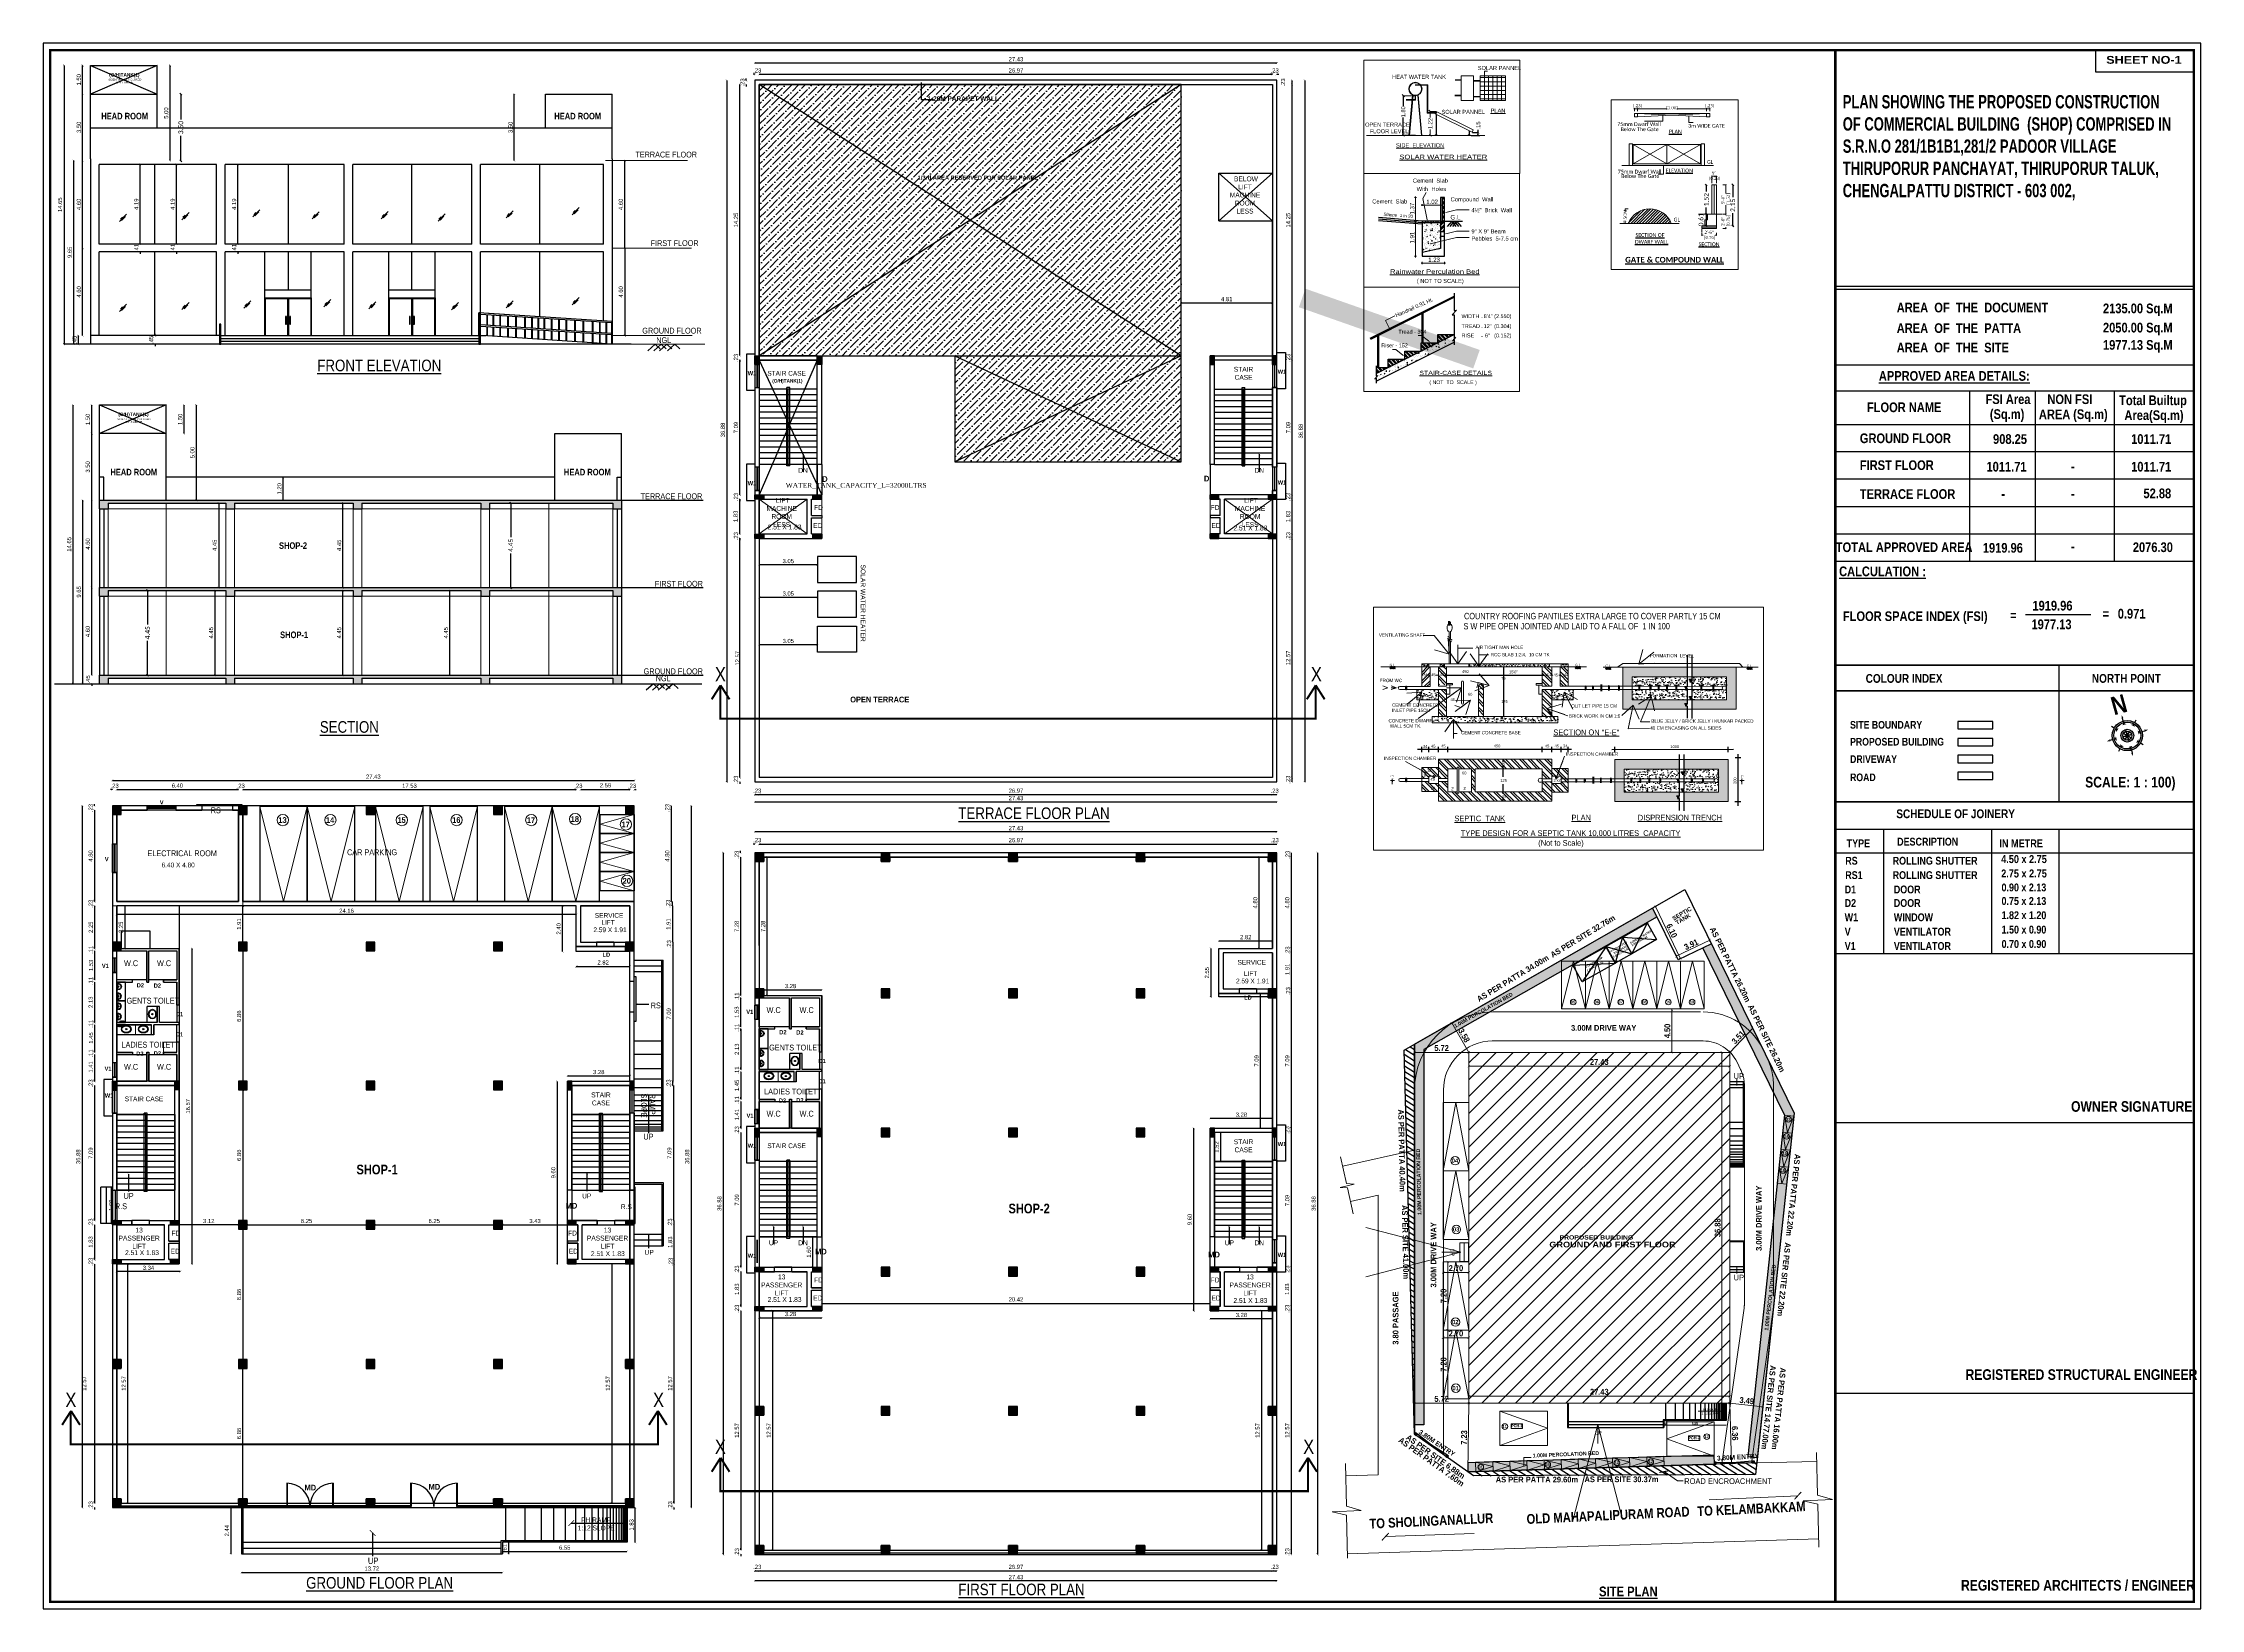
# Model space of a CAD drawing. Header units: metres. Extents: x -1560520 to -1560300, y 43639 to 43729.
# Drawn here: x -1560460.8 to -1560347.4, y 43645.3 to 43727.6 of the extents above; entities that cross this region are included whole.
import ezdxf
from ezdxf.enums import TextEntityAlignment as Align

# ---------------------------------------------------------------- set-up
doc = ezdxf.new("R2010")
doc.units = ezdxf.units.M
doc.header["$LTSCALE"] = 750
doc.header["$MEASUREMENT"] = 0
doc.header["$PDMODE"] = 35
doc.header["$PDSIZE"] = 50
for name, pattern in [('( Hidden )', [0.375, 0.25, -0.125]), ('ACAD_ISO02W100', [15, 12, -3]), ('CENTER', [2, 1.25, -0.25, 0.25, -0.25]), ('DASHED', [0.75, 0.5, -0.25]), ('HIDDEN', [0.375, 0.25, -0.125]), ('HIDDEN2', [0.1875, 0.125, -0.0625]), ('New Retail block$0$DASHDOT2', [0.5, 0.25, -0.125, 0, -0.125]), ('PHANTOM2', [1.25, 0.625, -0.125, 0.125, -0.125, 0.125, -0.125])]:
    doc.linetypes.add(name, pattern=pattern)
doc.layers.get('0').update_dxf_attribs({"lineweight": 5})
doc.layers.get('Defpoints').update_dxf_attribs({"lineweight": 0})
for name, color, linetype in [('1', 1, 'Continuous'), ('A-ELEV-LGHT', 1, 'Continuous'), ('A-WALL-MSNY', 5, 'Continuous'), ('BLK_1_FLR_-0_COVERED_PARKING', 173, 'Continuous'), ('BLK_1_FLR_0_AC_ROOM_1', 117, 'Continuous'), ('BLK_1_FLR_0_CARPET_AREA', 20, 'Continuous'), ('BLK_1_FLR_0_DRINKING_WATER', 7, 'Continuous'), ('BLK_1_FLR_0_EXIT_WIDTH_STAIR', 1, 'Continuous'), ('BLK_1_FLR_0_SP_WC', 7, 'Continuous'), ('BLK_1_FLR_0_STAIR_1', 1, 'Continuous'), ('BLK_1_FLR_0_URINAL', 235, 'Continuous'), ('BLK_1_FLR_0_WATER_CLOSET', 7, 'Continuous'), ('BLK_1_FLR_1_AC_ROOM_1', 117, 'Continuous'), ('BLK_1_FLR_1_BLT_UP_AREA', 1, 'Continuous'), ('BLK_1_FLR_1_CARPET_AREA', 10, 'Continuous'), ('BLK_1_FLR_1_EXIT_WIDTH_DOOR', 2, 'Continuous'), ('BLK_1_FLR_1_LIFT_1', 30, 'Continuous'), ('BLK_1_FLR_1_STAIR_1', 1, 'Continuous'), ('BLK_1_FLR_1_URINAL', 235, 'Continuous'), ('BLK_1_FLR_1_WATER_CLOSET', 7, 'Continuous'), ('BLK_1_FLR_2_ROOF_AREA', 54, 'Continuous'), ('BLK_1_HT_OF_BLDG', 5, 'Continuous'), ('BLK_1_PARAPET_HT', 233, 'Continuous'), ('BLK_1_PLINTH_HEIGHT', 7, 'Continuous'), ('BLK_1_ROOF_WATER_TA1NK_HT', 235, 'Continuous'), ('BLK_1_STAIR_HEADROOM', 55, 'Continuous'), ('BLK_1_TERRACESERVICE_UTILITYDISTANCE', 1, 'Continuous'), ('BOUNDARY', 7, 'Continuous'), ('BOUNDRY', 6, 'Continuous'), ('CLIENT', 7, 'Continuous'), ('Cmda Text', 7, 'Continuous'), ('COMPOUNDWALL', 7, 'Continuous'), ('CWALL', 120, 'Continuous'), ('DIM', 9, 'Continuous'), ('ELECTRICAL_ROOM', 2, 'Continuous'), ('FURNITURE', 44, 'Continuous'), ('GLASS', 150, 'Continuous'), ('norms', 4, 'Continuous'), ('road', 1, 'Continuous'), ('SLAB', 6, 'Continuous'), ('SOLAR_PANEL', 3, 'Continuous'), ('SOLAR_WATER_HEATER', 1, 'Continuous'), ('T-04', 1, 'Continuous'), ('T-H4-Text', 7, 'Continuous'), ('TREE', 3, 'Continuous'), ('TxtP', 4, 'Continuous'), ('WALLS', 7, 'Continuous'), ('WATER_TANK_CALCULATION', 150, 'Continuous'), ('window', 3, 'Continuous')]:
    doc.layers.add(name, color=color, linetype=linetype)
for name, color, linetype, lineweight in [('AR_TEXT 500', 151, 'Continuous', 20), ('BLK_1_FLR_0_WASH', 243, 'Continuous', 5), ('BLK_1_FLR_1_GLASS_FACADE_1', 4, 'Continuous', 5), ('BLK_1_FLR_1_GLASS_FACADE_2', 4, 'Continuous', 5), ('BLK_1_FLR_1_WASH', 243, 'Continuous', 5), ('BLK_1_MUMTY_HT1', 83, 'Continuous', 0), ('CAR', 1, 'Continuous', 13), ('ED', 30, 'Continuous', 0), ('hatch', 250, 'Continuous', 5), ('HATCH2', 8, 'Continuous', 5), ('LVL', 3, 'Continuous', 9), ('TEXT', 2, 'Continuous', 20), ('TITLE', 1, 'Continuous', 25), ('wall', 7, 'Continuous', 30), ('WIN', 12, 'Continuous', 18)]:
    doc.layers.add(name, color=color, linetype=linetype, lineweight=lineweight)
for name, color, linetype, plot in [('BLK_1_COVERED_AREA', 140, 'Continuous', False), ('BLK_1_COVERED_AREA_DEDUCT', 140, 'Continuous', False), ('BLK_1_FLR_0_BLT_UP_AREA', 1, 'Continuous', False), ('BLK_1_FLR_0_DA_LIFT_1', 30, 'Continuous', False), ('PARKING_SLOT', 30, 'Continuous', False), ('TWO_WHEELER_PARKING', 2, 'Continuous', False)]:
    doc.layers.add(name, color=color, linetype=linetype, plot=plot)
doc.styles.add('AP DIM', font='swisscb.ttf')
doc.styles.add('ARIAL', font='romand.shx', dxfattribs={"width": 0.85})
doc.styles.add('CGR', font='ariblk.ttf')
doc.styles.add('cmda', font='swisscb.ttf')
doc.styles.add('D', font='swissc.ttf', dxfattribs={"height": 9})
doc.styles.add('ED', font='romantic.ttf', dxfattribs={"width": 0.96})
doc.styles.add('HANDWRITE', font='ARIALN.TTF')
doc.styles.add('MD', font='swissck.ttf')
doc.styles.add('OUTER', font='times.ttf')
doc.styles.add('S200', font='romans.shx', dxfattribs={"width": 0.95, "height": 200})
doc.styles.add('SLS-Calibri', font='calibri.ttf')
doc.styles.add('SLS-CalibriBold', font='calibrib.ttf')
doc.styles.add('SSC', font='swisscb.ttf')
doc.styles.get("Standard").update_dxf_attribs({"font": 'arial.ttf'})
doc.styles.add('YA1', font='techb___.ttf')
doc.dimstyles.new('APP1', dxfattribs={"dimscale": 0, "dimtxt": 9, "dimasz": 4.5, "dimexe": 0.18, "dimexo": 0.0625, "dimgap": 2, "dimtad": 0, "dimlfac": 0.0508, "dimzin": 4, "dimdsep": 46, "dimtxsty": 'Standard', "dimblk1": 'OBLIQUE', "dimblk2": 'OBLIQUE', "dimsah": 1, "dimcen": 0.09, "dimse1": 1, "dimse2": 1, "dimadec": 0, "dimazin": 0, "dimtfac": 1, "dimtdec": 4, "dimtmove": 0, "dimatfit": 3, "dimldrblk": 'OBLIQUE', "dimfxl": 0, "dimtolj": 1, "dimtzin": 0, "dimarcsym": 0})
doc.dimstyles.new('DURAI BUI', dxfattribs={"dimtxt": 0.25, "dimasz": 0.1, "dimexe": 0.18, "dimexo": 0.0625, "dimgap": 0.05, "dimtad": 1, "dimzin": 4, "dimdsep": 46, "dimtxsty": 'AP DIM', "dimblk": 'ARCHTICK', "dimcen": 0.09, "dimse1": 1, "dimse2": 1, "dimclrd": 8, "dimclre": 8, "dimclrt": 7, "dimadec": 0, "dimazin": 0, "dimtfac": 1, "dimtofl": 0, "dimtmove": 2, "dimatfit": 3, "dimfxl": 0, "dimtolj": 1, "dimtzin": 0, "dimarcsym": 0})
doc.dimstyles.new('SLS-ProjectName-OuterBlock(FloorPlan)', dxfattribs={"dimtxt": 0.25, "dimasz": 0.1, "dimexe": 0, "dimexo": 0, "dimgap": 0.1, "dimtad": 0, "dimzin": 1, "dimdsep": 46, "dimtxsty": 'SLS-Calibri', "dimblk1": 'OBLIQUE', "dimblk2": 'OBLIQUE', "dimsah": 1, "dimcen": 0, "dimse1": 1, "dimse2": 1, "dimadec": 0, "dimazin": 0, "dimtfac": 1, "dimtofl": 0, "dimtmove": 2, "dimatfit": 3, "dimfxl": 0, "dimtolj": 1, "dimtzin": 0, "dimlwd": -1, "dimarcsym": 0})
doc.dimstyles.get("Standard").update_dxf_attribs({"dimtxt": 0.22, "dimasz": 0.1, "dimexe": 0.18, "dimexo": 0.0625, "dimgap": 0.09, "dimtad": 1, "dimtoh": 1, "dimzin": 4, "dimdsep": 46, "dimtxsty": 'Standard', "dimblk": 'ARCHTICK', "dimcen": 0.09, "dimse1": 1, "dimse2": 1, "dimadec": 0, "dimazin": 0, "dimtfac": 1, "dimtix": 1, "dimtofl": 0, "dimtmove": 0, "dimatfit": 3, "dimldrblk": 'ARCHTICK', "dimfxl": 0, "dimtolj": 1, "dimtzin": 0, "dimarcsym": 0})
pattern_1 = [(127.5, (1624.207, -4207.54), (-5.4966713, -0.179702), [0, -4.3361207, 0, -4.8496087, 0, -4.6356553]), (97.5, (1624.207, -4207.54), (-8.050767, 5.048661), [0, -2.339223, 0, -3.908214, 0, -1.4976733]), (57.5, (1624.207, -4211.0487), (-0.0161436, 8.8837467), [0, -1.4263555, 0, -5.1348798, 0, -6.703871]), (47.5, (1624.207, -4211.049), (-2.503755, 8.57561), [0, -0.7131777, 0, -3.366199, 0, -3.85116])]
pattern_2 = [(135, (1624.207, -4207.54), (-8.104706, -8.104706), []), (135, (1624.207, -4202.137), (-8.104706, -8.104706), [])]
pattern_3 = [(135, (1608.652, -4207.54), (-8.104706, -8.104706), []), (135, (1608.652, -4202.137), (-8.104706, -8.104706), [])]
pattern_4 = [(147.5582, (390.95027, -197.39006), (-0.2682208, -0.42196754), [])]
pattern_5 = [(0, (-375.25878, -442.03792), (0.375, 0.21650635), [0.25, -0.5]), (120, (-375.25878, -442.03792), (-0.375, 0.21650635), [0.25, -0.5]), (60, (-375.25878, -442.03792), (1e-16, 0.4330127), [-0.5, 0.25])]

# ---------------------------------------------------------------- blocks, each defined once
blk = doc.blocks.new('A$C1C6D7F5F')
at = {"color": 60}
for p, q in [((3.32, -1.39), (3.52, -1.06)), ((3.58, -2.6), (3.32, -1.39)), ((4.62, -2.19), (5.22, -2.04)), ((5.22, -2.04), (5.94, -2.04)), ((3.74, -3.95), (5.22, -3.6)), ((4.62, -3.38), (5.22, -3.23)), ((5.22, -3.23), (5.94, -3.23)), ((5.22, -3.6), (5.94, -3.6))]:
    blk.add_line(p, q, dxfattribs=at)
at = {"color": 3}
for p, q in [((2.85, -1.34), (2.97, -1.34)), ((2.88, -1.37), (2.94, -1.31)), ((2.88, -1.31), (2.94, -1.37)), ((2.91, -1.4), (2.91, -1.28)), ((3.34, -1.77), (3.23, -1.77)), ((3.31, -1.8), (3.26, -1.74)), ((3.26, -1.8), (3.31, -1.74)), ((3.29, -1.82), (3.29, -1.71)), ((4.27, -1.77), (4.39, -1.77)), ((4.3, -1.74), (4.36, -1.8)), ((4.36, -1.74), (4.3, -1.8)), ((4.33, -1.71), (4.33, -1.82)), ((2.85, -2.67), (2.97, -2.67)), ((2.97, -2.67), (2.85, -2.67)), ((2.88, -2.7), (2.94, -2.64)), ((2.88, -2.64), (2.94, -2.7)), ((2.94, -2.64), (2.88, -2.7)), ((2.94, -2.7), (2.88, -2.64)), ((2.91, -2.73), (2.91, -2.61)), ((2.91, -2.61), (2.91, -2.73)), ((2.97, -4.65), (2.85, -4.65)), ((2.94, -4.62), (2.88, -4.68)), ((2.94, -4.68), (2.88, -4.62)), ((2.91, -4.59), (2.91, -4.71)), ((3.34, -5.03), (3.23, -5.03)), ((3.31, -5.06), (3.26, -5)), ((3.26, -5.06), (3.31, -5)), ((3.29, -5.09), (3.29, -4.97)), ((4.49, -5.03), (4.61, -5.03)), ((4.52, -5), (4.58, -5.06)), ((4.58, -5), (4.52, -5.06)), ((4.55, -4.97), (4.55, -5.09))]:
    blk.add_line(p, q, dxfattribs=at)
at = {"color": 56}
for p, q in [((2.91, -2.66), (2.91, -1.35)), ((3.29, -1.77), (4.32, -1.77)), ((2.91, -4.65), (2.91, -2.67)), ((3.29, -5.03), (4.55, -5.03))]:
    blk.add_line(p, q, dxfattribs=at)
at = {"color": 8, "ltscale": 0.1}
for p, q in [((4.44, -1.37), (4.47, -1.34)), ((4.44, -1.46), (4.55, -1.35)), ((4.44, -1.64), (4.55, -1.53)), ((4.44, -1.73), (4.55, -1.62)), ((4.44, -1.91), (4.55, -1.8)), ((4.44, -2), (4.55, -1.88)), ((4.44, -2.18), (4.55, -2.06)), ((4.44, -2.26), (4.55, -2.15)), ((4.44, -2.44), (4.55, -2.33)), ((4.44, -2.53), (4.55, -2.42)), ((3.29, -2.79), (3.29, -2.79)), ((3.29, -2.96), (3.29, -2.96)), ((3.29, -3.35), (3.29, -3.35)), ((3.3, -2.94), (3.3, -2.94)), ((3.3, -3.58), (3.3, -3.58)), ((3.3, -3.63), (3.34, -3.62)), ((3.3, -3.63), (3.33, -3.65)), ((3.33, -3.4), (3.33, -3.4)), ((3.33, -3.65), (3.34, -3.62)), ((3.37, -2.8), (3.37, -2.8)), ((3.37, -2.95), (3.37, -2.95)), ((3.37, -2.98), (3.37, -2.98)), ((3.4, -3.35), (3.4, -3.35)), ((3.41, -2.79), (3.44, -2.76)), ((3.41, -2.79), (3.44, -2.8)), ((3.42, -3.26), (3.46, -3.25)), ((3.42, -3.26), (3.45, -3.28)), ((3.43, -3.15), (3.43, -3.15)), ((3.43, -3.15), (3.43, -3.15)), ((3.44, -2.8), (3.44, -2.76)), ((3.44, -3.47), (3.44, -3.47)), ((3.45, -3.28), (3.46, -3.25)), ((3.48, -3.17), (3.51, -3.14)), ((3.48, -3.17), (3.51, -3.18)), ((3.48, -3.51), (3.48, -3.51)), ((3.5, -2.78), (3.5, -2.78)), ((3.51, -3.18), (3.51, -3.14)), ((3.52, -3.43), (3.52, -3.43)), ((3.52, -3.6), (3.52, -3.6)), ((3.53, -2.89), (3.53, -2.89)), ((3.53, -3.26), (3.53, -3.26)), ((3.54, -2.93), (3.54, -2.93)), ((3.54, -3.09), (3.54, -3.09)), ((3.55, -2.76), (3.55, -2.76)), ((3.55, -2.9), (3.58, -2.88)), ((3.55, -2.9), (3.57, -2.92)), ((3.55, -3.55), (3.58, -3.52)), ((3.55, -3.55), (3.58, -3.56)), ((3.56, -2.95), (3.56, -2.95)), ((3.57, -2.92), (3.58, -2.89)), ((3.58, -3.19), (3.58, -3.19)), ((3.58, -3.56), (3.58, -3.52)), ((3.6, -2.89), (3.6, -2.89)), ((3.6, -3.42), (3.6, -3.42)), ((3.6, -3.53), (3.6, -3.53)), ((3.61, -3.31), (3.61, -3.31)), ((3.61, -3.49), (3.61, -3.49)), ((3.64, -2.96), (3.64, -2.96)), ((3.7, -3.16), (3.7, -3.16)), ((3.7, -3.3), (3.7, -3.3)), ((3.71, -3.48), (3.71, -3.48)), ((3.73, -3.47), (3.76, -3.45)), ((3.73, -3.47), (3.75, -3.48)), ((3.74, -3.11), (3.74, -3.11)), ((3.74, -3.29), (3.74, -3.29)), ((3.75, -3.21), (3.79, -3.17)), ((3.75, -3.21), (3.8, -3.22)), ((3.75, -3.48), (3.76, -3.45)), ((3.78, -2.83), (3.8, -2.8)), ((3.78, -2.83), (3.81, -2.83)), ((3.78, -3.56), (3.78, -3.56)), ((3.8, -3.22), (3.79, -3.17)), ((3.79, -3.22), (3.79, -3.22)), ((3.79, -3.39), (3.79, -3.39)), ((3.81, -2.83), (3.8, -2.8)), ((3.8, -2.89), (3.8, -2.89)), ((3.8, -2.9), (3.8, -2.9)), ((3.8, -3.06), (3.8, -3.06)), ((3.8, -3.47), (3.8, -3.47)), ((3.85, -3.1), (3.88, -3.09)), ((3.85, -3.1), (3.87, -3.12)), ((3.85, -3.2), (3.87, -3.18)), ((3.85, -3.2), (3.88, -3.21)), ((3.87, -3.12), (3.88, -3.09)), ((3.87, -3.09), (3.87, -3.09)), ((3.87, -3.14), (3.87, -3.14)), ((3.88, -3.21), (3.87, -3.18)), ((3.87, -3.43), (3.87, -3.43)), ((3.88, -2.91), (3.88, -2.91)), ((3.89, -2.84), (3.89, -2.84)), ((3.89, -3.47), (3.89, -3.47)), ((3.9, -2.97), (3.9, -2.97)), ((3.92, -3.58), (3.94, -3.56)), ((3.92, -3.58), (3.95, -3.59)), ((3.93, -3.27), (3.93, -3.27)), ((3.95, -3.59), (3.94, -3.56)), ((3.97, -3.17), (3.97, -3.17)), ((3.98, -3.49), (3.98, -3.49)), ((3.98, -3.62), (3.98, -3.62)), ((3.99, -3.25), (3.99, -3.25)), ((4, -2.89), (4, -2.89)), ((4.04, -3.36), (4.04, -3.36)), ((4.04, -3.52), (4.04, -3.52)), ((4.05, -3.19), (4.05, -3.19)), ((4.06, -2.85), (4.06, -2.85)), ((4.06, -3.02), (4.06, -3.02)), ((4.06, -3.07), (4.06, -3.07)), ((4.07, -2.91), (4.07, -2.91)), ((4.11, -3.61), (4.11, -3.61)), ((4.12, -3.42), (4.12, -3.42)), ((4.14, -2.86), (4.16, -2.83)), ((4.14, -2.86), (4.17, -2.86)), ((4.14, -3.44), (4.14, -3.44)), ((4.15, -3.3), (4.18, -3.29)), ((4.15, -3.3), (4.17, -3.32)), ((4.17, -2.86), (4.16, -2.83)), ((4.16, -3.09), (4.16, -3.09)), ((4.17, -2.98), (4.17, -2.98)), ((4.17, -3.32), (4.18, -3.29)), ((4.18, -3.42), (4.18, -3.42)), ((4.18, -2.79), (4.18, -2.79)), ((4.2, -2.87), (4.2, -2.87)), ((4.21, -3.24), (4.23, -3.21)), ((4.21, -3.24), (4.24, -3.24)), ((4.24, -3.24), (4.23, -3.21)), ((4.24, -3.18), (4.24, -3.18)), ((4.24, -3.41), (4.24, -3.41)), ((4.24, -3.51), (4.24, -3.51)), ((4.25, -3.23), (4.25, -3.23)), ((4.27, -2.94), (4.31, -2.93)), ((4.27, -2.94), (4.3, -2.96)), ((4.28, -3.62), (4.3, -3.59)), ((4.28, -3.62), (4.31, -3.62)), ((4.29, -3.2), (4.29, -3.2)), ((4.29, -3.3), (4.33, -3.26)), ((4.29, -3.3), (4.33, -3.3)), ((4.29, -3.49), (4.29, -3.49)), ((4.3, -2.96), (4.31, -2.93)), ((4.3, -3.32), (4.3, -3.32)), ((4.3, -3.58), (4.3, -3.58)), ((4.31, -3.62), (4.3, -3.59)), ((4.31, -2.99), (4.31, -2.99)), ((4.31, -3.16), (4.31, -3.16)), ((4.32, -2.82), (4.32, -2.82)), ((4.33, -2.82), (4.55, -2.6)), ((4.33, -2.91), (4.55, -2.69)), ((4.33, -3.09), (4.55, -2.87)), ((4.33, -3.18), (4.55, -2.95)), ((4.43, -3.25), (4.55, -3.13)), ((4.52, -3.25), (4.55, -3.22)), ((3.29, -3.7), (3.32, -3.66)), ((3.29, -3.7), (3.33, -3.71)), ((3.29, -3.87), (3.29, -3.87)), ((3.29, -3.9), (3.29, -3.87)), ((3.29, -3.9), (3.29, -3.9)), ((3.3, -4.19), (3.3, -4.19)), ((3.3, -4.21), (3.3, -4.21)), ((3.33, -3.71), (3.32, -3.66)), ((3.33, -4.28), (3.36, -4.25)), ((3.33, -4.28), (3.36, -4.28)), ((3.34, -3.89), (3.34, -3.89)), ((3.35, -3.71), (3.35, -3.71)), ((3.35, -4.28), (3.39, -4.24)), ((3.35, -4.28), (3.39, -4.29)), ((3.36, -4.28), (3.36, -4.25)), ((3.39, -4.29), (3.39, -4.24)), ((3.4, -3.93), (3.4, -3.93)), ((3.4, -3.99), (3.4, -3.99)), ((3.4, -4.06), (3.4, -4.06)), ((3.47, -3.69), (3.47, -3.69)), ((3.48, -4.2), (3.52, -4.19)), ((3.48, -4.2), (3.51, -4.22)), ((3.49, -4.27), (3.49, -4.27)), ((3.5, -3.67), (3.5, -3.67)), ((3.5, -3.93), (3.5, -3.93)), ((3.5, -4.1), (3.5, -4.1)), ((3.51, -3.77), (3.51, -3.77)), ((3.51, -4), (3.51, -4)), ((3.51, -4.22), (3.52, -4.19)), ((3.53, -3.86), (3.53, -3.86)), ((3.57, -3.83), (3.57, -3.83)), ((3.57, -4.2), (3.57, -4.2)), ((3.58, -4.22), (3.58, -4.22)), ((3.59, -4.16), (3.59, -4.16)), ((3.6, -3.83), (3.64, -3.82)), ((3.6, -3.83), (3.63, -3.85)), ((3.62, -3.93), (3.65, -3.9)), ((3.62, -3.93), (3.65, -3.94)), ((3.63, -3.85), (3.64, -3.82)), ((3.65, -3.94), (3.65, -3.9)), ((3.66, -3.67), (3.66, -3.67)), ((3.67, -3.94), (3.67, -3.94)), ((3.69, -4.31), (3.72, -4.28)), ((3.69, -4.31), (3.72, -4.31)), ((3.7, -3.94), (3.7, -3.94)), ((3.71, -4.2), (3.71, -4.2)), ((3.72, -4.02), (3.72, -4.02)), ((3.72, -4.31), (3.72, -4.28)), ((3.75, -4.23), (3.75, -4.23)), ((3.76, -4.06), (3.76, -4.06)), ((3.77, -3.68), (3.77, -3.68)), ((3.77, -3.73), (3.77, -3.73)), ((3.77, -3.9), (3.77, -3.9)), ((3.78, -4.01), (3.78, -4.01)), ((3.82, -3.79), (3.86, -3.75)), ((3.82, -3.79), (3.87, -3.79)), ((3.84, -4), (3.84, -4)), ((3.84, -4.21), (3.84, -4.21)), ((3.85, -3.82), (3.85, -3.82)), ((3.86, -3.79), (3.86, -3.75)), ((3.87, -3.78), (3.87, -3.78)), ((3.89, -4.11), (3.89, -4.11)), ((3.9, -4.04), (3.94, -4.02)), ((3.9, -4.04), (3.93, -4.05)), ((3.9, -4.18), (3.9, -4.18)), ((3.93, -4.05), (3.94, -4.02)), ((3.94, -3.95), (3.94, -3.95)), ((3.98, -3.81), (3.98, -3.81)), ((3.99, -3.89), (3.99, -3.89)), ((3.99, -3.96), (4.01, -3.94)), ((3.99, -3.96), (4.02, -3.97)), ((4.02, -3.97), (4.01, -3.94)), ((4.01, -4.2), (4.01, -4.2)), ((4.02, -4.03), (4.02, -4.03)), ((4.03, -3.67), (4.06, -3.66)), ((4.03, -3.67), (4.05, -3.69)), ((4.03, -3.69), (4.03, -3.69)), ((4.03, -3.86), (4.03, -3.86)), ((4.03, -3.98), (4.03, -3.98)), ((4.04, -3.69), (4.04, -3.69)), ((4.05, -3.69), (4.06, -3.66)), ((4.05, -4.02), (4.05, -4.02)), ((4.11, -4.22), (4.11, -4.22)), ((4.16, -3.73), (4.16, -3.73)), ((4.17, -3.78), (4.17, -3.78)), ((4.18, -4.06), (4.18, -4.06)), ((4.21, -3.96), (4.21, -3.96)), ((4.21, -4.24), (4.24, -4.23)), ((4.21, -4.24), (4.21, -4.24)), ((4.22, -4.14), (4.22, -4.14)), ((4.24, -4.24), (4.24, -4.23)), ((4.27, -4), (4.27, -4)), ((4.27, -4.16), (4.27, -4.16)), ((4.28, -3.83), (4.28, -3.83)), ((4.28, -3.84), (4.28, -3.84)), ((4.29, -3.66), (4.29, -3.66)), ((4.31, -3.71), (4.31, -3.71)), ((4.32, -4.03), (4.32, -4.03))]:
    blk.add_line(p, q, dxfattribs=at)
at = {"color": 60}
blk.add_lwpolyline([(8.77, 0), (0, 0), (0, -6.39), (8.77, -6.39)], close=True, dxfattribs=at)
at = {"layer": 'road', "color": 8}
for points in [[(4.62, -2.2), (4.55, -2.21), (4.62, -2.18)], [(3.6, -2.6), (3.6, -2.67), (3.57, -2.6)], [(4.62, -3.39), (4.55, -3.4), (4.62, -3.37)], [(3.75, -3.96), (3.68, -3.97), (3.74, -3.94)]]:
    blk.add_solid(points, dxfattribs=at)
at = {"layer": 'T-04', "color": 7}
for p, q in [((4.55, -1.34), (4.33, -1.34)), ((4.33, -1.34), (4.33, -2.67)), ((4.44, -2.67), (4.44, -1.34)), ((4.55, -4.65), (4.55, -1.34)), ((3.29, -2.85), (0.83, -2.65)), ((3.29, -2.67), (0.84, -2.47)), ((3.29, -2.76), (0.84, -2.56)), ((4.33, -2.67), (3.29, -2.67)), ((3.29, -2.67), (3.29, -4.65)), ((4.33, -2.76), (3.29, -2.76)), ((3.48, -2.67), (3.48, -2.76)), ((3.6, -2.67), (3.6, -2.76)), ((3.78, -2.67), (3.78, -2.76)), ((3.9, -2.67), (3.9, -2.76)), ((4.06, -2.67), (4.06, -2.76)), ((4.18, -2.67), (4.18, -2.76)), ((4.33, -2.67), (4.33, -4.22)), ((4.33, -2.67), (4.44, -2.67)), ((4.33, -3.25), (4.55, -3.25)), ((4.33, -3.51), (4.55, -3.51)), ((4.55, -2.67), (5.56, -2.67)), ((4.95, -2.67), (4.7, -2.98)), ((5.09, -2.67), (4.84, -2.98)), ((4.94, -2.67), (5.19, -2.98)), ((5.24, -2.67), (4.99, -2.98)), ((5.09, -2.67), (5.34, -2.98)), ((5.23, -2.67), (5.48, -2.98)), ((4.33, -4.22), (3.29, -4.43)), ((3.29, -4.65), (4.55, -4.65))]:
    blk.add_line(p, q, dxfattribs=at)
at = {"color": 120, "style": 'D'}
for s, p in [('1.37', (2.85, -2.3)), ('1.91', (2.85, -3.93))]:
    blk.add_text(s, height=0.247, rotation=90, dxfattribs=at).set_placement(p)
at = {"color": 60, "style": 'D'}
blk.add_text('1.02', height=0.247, dxfattribs=at).set_placement((3.52, -1.71))
at = {"color": 120, "style": 'D'}
blk.add_text('1.23', height=0.247, dxfattribs=at).set_placement((3.63, -4.97))
at = {"layer": 'TEXT', "width": 1.2}
blk.add_text('%%URainwater Perculation Bed', height=0.254, dxfattribs=at).set_placement((4, -5.64), align=Align.CENTER)
at = {"layer": 'TEXT'}
blk.add_text('( NOT TO SCALE)', height=0.2282, dxfattribs=at).set_placement((2.99, -6.15))
at = {"layer": 'TxtP'}
for s, height, p in [('Cement  Slab', 0.2328, (2.77, -0.51)), ('With  Holes', 0.2328, (2.98, -0.98)), ('Cement  Slab', 0.2328, (0.48, -1.68)), ('G.L', 0.252, (4.88, -2.58)), ('Compound  Wall', 0.2328, (4.89, -1.56)), ('4½"  Brick  Wall', 0.2328, (6.06, -2.17)), ('9" X 9" Beam', 0.2328, (6.06, -3.36)), ('Pebbles  5-7.5 cm', 0.2328, (6.06, -3.77))]:
    blk.add_text(s, height=height, dxfattribs=at).set_placement(p)
blk.add_text('Slaope  1 in 20', height=0.1785, rotation=355.8187, dxfattribs=at).set_placement((1.11, -2.37))
blk = doc.blocks.new('A$C128D4AEA')
at = {"color": 60}
for p, q in [((5.88, -1.11), (5.54, -1.11)), ((5.88, -1.14), (5.54, -1.14)), ((6.58, -0.88), (5.88, -0.88)), ((5.88, -0.88), (5.88, -2.27)), ((6.58, -0.88), (6.58, -2.27)), ((6.58, -1.16), (6.95, -1.16)), ((6.58, -1.19), (6.95, -1.19)), ((6.95, -0.88), (8.38, -0.88)), ((6.95, -2.27), (6.95, -0.88)), ((6.95, -0.99), (8.38, -0.99)), ((6.96, -2.27), (6.96, -0.88)), ((7.19, -1.14), (7.19, -0.63)), ((7.19, -0.63), (7.37, -0.63)), ((7.19, -2.27), (7.19, -0.88)), ((7.43, -2.27), (7.43, -0.88)), ((7.67, -2.27), (7.67, -0.88)), ((7.91, -2.27), (7.91, -0.88)), ((8.15, -2.27), (8.15, -0.88)), ((8.38, -0.88), (8.38, -2.27)), ((3.31, -2.01), (2.62, -2.01)), ((3.29, -2.22), (2.79, -2.22)), ((3.32, -2.25), (2.79, -2.25)), ((3.15, -1.97), (2.95, -4.24)), ((3.18, -1.99), (2.98, -4.24)), ((3.29, -2.01), (3.29, -2.22)), ((3.3, -1.39), (4.01, -1.39)), ((3.3, -1.42), (3.98, -1.42)), ((3.32, -2.01), (3.32, -2.25)), ((3.45, -1.99), (3.65, -4.24)), ((3.47, -1.97), (3.68, -4.24)), ((3.98, -1.42), (3.98, -2.99)), ((4.01, -1.39), (4.01, -2.99)), ((5.88, -1.98), (5.52, -1.98)), ((5.88, -2.01), (5.52, -2.01)), ((6.58, -2.27), (5.88, -2.27)), ((6.58, -2.05), (6.95, -2.05)), ((6.58, -2.08), (6.95, -2.08)), ((6.95, -1.23), (8.38, -1.23)), ((6.95, -1.47), (8.38, -1.47)), ((6.95, -1.71), (8.38, -1.71)), ((6.95, -1.94), (8.38, -1.94)), ((6.95, -2.18), (8.38, -2.18)), ((8.38, -2.27), (6.95, -2.27)), ((4.51, -2.96), (3.98, -2.96)), ((4.51, -2.99), (3.98, -2.99)), ((4.48, -2.89), (4.14, -2.89)), ((4.14, -2.89), (4.14, -3.23)), ((4.48, -2.89), (4.42, -3.02)), ((4.42, -3.02), (6.5, -4.06)), ((4.47, -3.06), (4.47, -4.21)), ((4.48, -2.89), (6.57, -3.93)), ((4.5, -3.06), (4.5, -4.21)), ((7.22, -4.24), (0.56, -4.24)), ((4.14, -4.24), (4.14, -3.9)), ((4.33, -4.24), (4.14, -4.24)), ((4.33, -4.24), (4.58, -4.24)), ((4.5, -4.24), (4.33, -4.24)), ((6.19, -4.24), (6.44, -4.24)), ((6.35, -4.24), (6.19, -4.24)), ((6.33, -4.21), (6.33, -3.98)), ((6.35, -4.21), (6.35, -3.99)), ((6.57, -3.93), (6.5, -4.06))]:
    blk.add_line(p, q, dxfattribs=at)
blk.add_lwpolyline([(9.18, 0), (0.4, 0), (0.4, -6.39), (9.18, -6.39)], close=True, dxfattribs=at)
for points in [[(2.7, -2.08), (2.56, -1.94)], [(4.21, -2.96), (4.07, -2.82)]]:
    blk.add_lwpolyline(points, dxfattribs=at)
at = {"color": 0, "const_width": 0.0214}
for points in [[(2.56, -4.17), (2.7, -4.31)], [(4.07, -4.17), (4.21, -4.31)], [(6.92, -4.14), (6.78, -4)], [(6.78, -4.17), (6.92, -4.31)]]:
    blk.add_lwpolyline(points, dxfattribs=at)
at = {"color": 60}
for radius in [0.376, 0.347]:
    blk.add_circle((3.31, -1.63), radius, dxfattribs=at)
for centre in [(4.48, -4.29), (6.34, -4.29)]:
    blk.add_arc(centre, 0.0854, 40.5596, 139.4404, dxfattribs=at)
blk.add_solid([(7.21, -1.14), (7.19, -1.28), (7.16, -1.14)], dxfattribs=at)
at = {"layer": 'DIM'}
for p, q in [((2.63, -2.01), (2.63, -2.57)), ((2.63, -4.24), (2.63, -3.24)), ((3.32, -4.24), (2.62, -4.24)), ((6.44, -4.24), (6.86, -4.24)), ((6.52, -4.07), (6.86, -4.07)), ((6.85, -4.07), (6.85, -3.93)), ((6.85, -4.24), (6.85, -4.07))]:
    blk.add_line(p, q, dxfattribs=at)
at = {"color": 60}
blk.add_text('SOLAR PANNEL', height=0.2282, dxfattribs=at).set_placement((4.78, -3.03))
at = {"layer": 'DIM', "color": 4}
for s, p in [('1.80', (2.74, -3.22)), ('1.22', (4.26, -3.88)), ('.15', (6.96, -3.9))]:
    blk.add_text(s, height=0.228, rotation=90, dxfattribs=at).set_placement(p)
at = {"layer": 'TEXT'}
for s, height, p in [('HEAT WATER TANK', 0.2282, (2, -1.06)), ('SOLAR PANNEL', 0.2282, (6.82, -0.56)), ('OPEN TERRACE ', 0.2282, (0.48, -3.75)), ('%%UPLAN', 0.228, (7.54, -2.96)), ('FLOOR LEVEL', 0.2282, (0.74, -4.12)), ('%%USIDE  ELEVATION', 0.2282, (2.22, -4.91))]:
    blk.add_text(s, height=height, dxfattribs=at).set_placement(p)
at = {"layer": 'TEXT', "width": 1.2}
blk.add_text('%%USOLAR WATER HEATER', height=0.254, dxfattribs=at).set_placement((2.41, -5.58))
blk = doc.blocks.new('A$C5FFC4155')
at = {"layer": 'TREE'}
h = blk.add_hatch(color=6, dxfattribs=at)
h.dxf.hatch_style = 1
h.paths.add_polyline_path([(0, -18), (9, -18), (9, 0), (0, 0)])
at = {"layer": 'TREE', "color": 6}
blk.add_lwpolyline([(0, -18), (9, -18), (9, 0), (0, 0)], close=True, dxfattribs=at)
blk = doc.blocks.new('_ArchTick')
at = {"color": 0, "linetype": 'ByBlock', "const_width": 0.15}
blk.add_lwpolyline([(-0.5, -0.5), (0.5, 0.5)], dxfattribs=at)
blk = doc.blocks.new('*D130')
at = {"layer": 'BLK_1_FLR_1_GLASS_FACADE_2', "color": 0, "linetype": 'PHANTOM2', "lineweight": -2}
blk.add_line((-1560394.53, 43725.68), (-1560394.53, 43688.8), dxfattribs=at)
at = {"layer": 'Defpoints', "color": 0}
for p in [(-1560396, 43725.68), (-1560396, 43688.8), (-1560394.53, 43688.8)]:
    blk.add_point(p, dxfattribs=at)
at = {"layer": 'BLK_1_FLR_1_GLASS_FACADE_2', "color": 0, "lineweight": -2, "xscale": 0.1, "yscale": 0.1, "zscale": 0.1}
for p, rotation in [((-1560394.53, 43725.68), 90), ((-1560394.53, 43688.8), 270)]:
    blk.add_blockref('_ArchTick', p, dxfattribs=dict(at, rotation=rotation))
at = {"layer": 'BLK_1_FLR_1_GLASS_FACADE_2', "color": 0, "insert": (-1560394.74, 43707.24), "char_height": 0.22, "attachment_point": 5, "rotation": 90}
blk.add_mtext('\\A1;36.88', dxfattribs=at)
blk = doc.blocks.new('*D131')
at = {"layer": 'BLK_1_FLR_1_GLASS_FACADE_2', "color": 0, "linetype": 'PHANTOM2', "lineweight": -2}
blk.add_line((-1560396, 43687.74), (-1560423.43, 43687.74), dxfattribs=at)
at = {"layer": 'Defpoints', "color": 0}
for p in [(-1560423.43, 43688.8), (-1560396, 43688.8), (-1560423.43, 43687.74)]:
    blk.add_point(p, dxfattribs=at)
at = {"layer": 'BLK_1_FLR_1_GLASS_FACADE_2', "color": 0, "lineweight": -2, "xscale": 0.1, "yscale": 0.1, "zscale": 0.1, "rotation": 180}
blk.add_blockref('_ArchTick', (-1560423.43, 43687.74), dxfattribs=at)
at = {"layer": 'BLK_1_FLR_1_GLASS_FACADE_2', "color": 0, "lineweight": -2, "xscale": 0.1, "yscale": 0.1, "zscale": 0.1}
blk.add_blockref('_ArchTick', (-1560396, 43687.74), dxfattribs=at)
at = {"layer": 'BLK_1_FLR_1_GLASS_FACADE_2', "color": 0, "insert": (-1560409.71, 43687.95), "char_height": 0.22, "attachment_point": 5}
blk.add_mtext('\\A1;27.43', dxfattribs=at)
blk = doc.blocks.new('*D242')
at = {"layer": 'Defpoints', "color": 0}
for p in [(-1560423.43, 43689.03), (-1560423.2, 43689.03), (-1560423.2, 43688.14)]:
    blk.add_point(p, dxfattribs=at)
at = {"layer": 'ED', "color": 0, "lineweight": -2}
blk.add_line((-1560423.43, 43688.14), (-1560423.2, 43688.14), dxfattribs=at)
at = {"layer": 'ED', "color": 0, "lineweight": -2, "xscale": 0.1, "yscale": 0.1, "zscale": 0.1, "rotation": 180}
blk.add_blockref('_ArchTick', (-1560423.43, 43688.14), dxfattribs=at)
at = {"layer": 'ED', "color": 0, "lineweight": -2, "xscale": 0.1, "yscale": 0.1, "zscale": 0.1}
blk.add_blockref('_ArchTick', (-1560423.2, 43688.14), dxfattribs=at)
at = {"layer": 'ED', "color": 0, "insert": (-1560423.31, 43688.34), "char_height": 0.22, "attachment_point": 5}
blk.add_mtext('\\A1;.23', dxfattribs=at)
blk = doc.blocks.new('*D132')
at = {"layer": 'Defpoints', "color": 0}
for p in [(-1560423.2, 43689.03), (-1560396.23, 43689.03), (-1560396.23, 43688.14)]:
    blk.add_point(p, dxfattribs=at)
at = {"layer": 'ED', "color": 0, "lineweight": -2}
blk.add_line((-1560423.2, 43688.14), (-1560396.23, 43688.14), dxfattribs=at)
at = {"layer": 'ED', "color": 0, "lineweight": -2, "xscale": 0.1, "yscale": 0.1, "zscale": 0.1, "rotation": 180}
blk.add_blockref('_ArchTick', (-1560423.2, 43688.14), dxfattribs=at)
at = {"layer": 'ED', "color": 0, "lineweight": -2, "xscale": 0.1, "yscale": 0.1, "zscale": 0.1}
blk.add_blockref('_ArchTick', (-1560396.23, 43688.14), dxfattribs=at)
at = {"layer": 'ED', "color": 0, "insert": (-1560409.71, 43688.34), "char_height": 0.22, "attachment_point": 5}
blk.add_mtext('\\A1;26.97', dxfattribs=at)
blk = doc.blocks.new('*D243')
at = {"layer": 'Defpoints', "color": 0}
for p in [(-1560396.23, 43689.03), (-1560396, 43688.8), (-1560396, 43688.14)]:
    blk.add_point(p, dxfattribs=at)
at = {"layer": 'ED', "color": 0, "lineweight": -2}
blk.add_line((-1560396.23, 43688.14), (-1560396, 43688.14), dxfattribs=at)
at = {"layer": 'ED', "color": 0, "lineweight": -2, "xscale": 0.1, "yscale": 0.1, "zscale": 0.1, "rotation": 180}
blk.add_blockref('_ArchTick', (-1560396.23, 43688.14), dxfattribs=at)
at = {"layer": 'ED', "color": 0, "lineweight": -2, "xscale": 0.1, "yscale": 0.1, "zscale": 0.1}
blk.add_blockref('_ArchTick', (-1560396, 43688.14), dxfattribs=at)
at = {"layer": 'ED', "color": 0, "insert": (-1560396.11, 43688.34), "char_height": 0.22, "attachment_point": 5}
blk.add_mtext('\\A1;.23', dxfattribs=at)
blk = doc.blocks.new('*D133')
at = {"layer": 'BLK_1_FLR_1_GLASS_FACADE_2', "color": 0, "linetype": 'PHANTOM2', "lineweight": -2}
blk.add_line((-1560424.91, 43725.68), (-1560424.91, 43688.8), dxfattribs=at)
at = {"layer": 'Defpoints', "color": 0}
for p in [(-1560423.43, 43725.68), (-1560424.91, 43688.8), (-1560423.43, 43688.8)]:
    blk.add_point(p, dxfattribs=at)
at = {"layer": 'BLK_1_FLR_1_GLASS_FACADE_2', "color": 0, "lineweight": -2, "xscale": 0.1, "yscale": 0.1, "zscale": 0.1}
for p, rotation in [((-1560424.91, 43725.68), 90), ((-1560424.91, 43688.8), 270)]:
    blk.add_blockref('_ArchTick', p, dxfattribs=dict(at, rotation=rotation))
at = {"layer": 'BLK_1_FLR_1_GLASS_FACADE_2', "color": 0, "insert": (-1560425.12, 43707.3), "char_height": 0.22, "attachment_point": 5, "rotation": 90}
blk.add_mtext('\\A1;36.88', dxfattribs=at)
blk = doc.blocks.new('*D134')
at = {"layer": 'Defpoints', "color": 0}
for p in [(-1560423.43, 43725.46), (-1560423.2, 43726), (-1560423.2, 43725.46)]:
    blk.add_point(p, dxfattribs=at)
at = {"layer": 'ED', "color": 0, "lineweight": -2}
for p, q in [((-1560423.43, 43726), (-1560423.53, 43726)), ((-1560423.2, 43726), (-1560423.1, 43726))]:
    blk.add_line(p, q, dxfattribs=at)
at = {"layer": 'ED', "color": 0, "lineweight": -2, "xscale": 0.1, "yscale": 0.1, "zscale": 0.1}
blk.add_blockref('_ArchTick', (-1560423.43, 43726), dxfattribs=at)
at = {"layer": 'ED', "color": 0, "lineweight": -2, "xscale": 0.1, "yscale": 0.1, "zscale": 0.1, "rotation": 180}
blk.add_blockref('_ArchTick', (-1560423.2, 43726), dxfattribs=at)
at = {"layer": 'ED', "color": 0, "insert": (-1560423.31, 43726.2), "char_height": 0.22, "attachment_point": 5}
blk.add_mtext('\\A1;.23', dxfattribs=at)
blk = doc.blocks.new('*D135')
at = {"layer": 'Defpoints', "color": 0}
for p in [(-1560423.2, 43725.46), (-1560396.23, 43726), (-1560396.23, 43725.46)]:
    blk.add_point(p, dxfattribs=at)
at = {"layer": 'ED', "color": 0, "lineweight": -2}
blk.add_line((-1560423.2, 43726), (-1560396.23, 43726), dxfattribs=at)
at = {"layer": 'ED', "color": 0, "lineweight": -2, "xscale": 0.1, "yscale": 0.1, "zscale": 0.1, "rotation": 180}
blk.add_blockref('_ArchTick', (-1560423.2, 43726), dxfattribs=at)
at = {"layer": 'ED', "color": 0, "lineweight": -2, "xscale": 0.1, "yscale": 0.1, "zscale": 0.1}
blk.add_blockref('_ArchTick', (-1560396.23, 43726), dxfattribs=at)
at = {"layer": 'ED', "color": 0, "insert": (-1560409.71, 43726.2), "char_height": 0.22, "attachment_point": 5}
blk.add_mtext('\\A1;26.97', dxfattribs=at)
blk = doc.blocks.new('*D136')
at = {"layer": 'Defpoints', "color": 0}
for p in [(-1560396.23, 43725.46), (-1560396, 43726), (-1560396, 43725.46)]:
    blk.add_point(p, dxfattribs=at)
at = {"layer": 'ED', "color": 0, "lineweight": -2}
for p, q in [((-1560396.23, 43726), (-1560396.33, 43726)), ((-1560396, 43726), (-1560395.9, 43726))]:
    blk.add_line(p, q, dxfattribs=at)
at = {"layer": 'ED', "color": 0, "lineweight": -2, "xscale": 0.1, "yscale": 0.1, "zscale": 0.1}
blk.add_blockref('_ArchTick', (-1560396.23, 43726), dxfattribs=at)
at = {"layer": 'ED', "color": 0, "lineweight": -2, "xscale": 0.1, "yscale": 0.1, "zscale": 0.1, "rotation": 180}
blk.add_blockref('_ArchTick', (-1560396, 43726), dxfattribs=at)
at = {"layer": 'ED', "color": 0, "insert": (-1560396.11, 43726.2), "char_height": 0.22, "attachment_point": 5}
blk.add_mtext('\\A1;.23', dxfattribs=at)
blk = doc.blocks.new('*D137')
at = {"layer": 'BLK_1_FLR_1_GLASS_FACADE_2', "color": 0, "linetype": 'PHANTOM2', "lineweight": -2}
blk.add_line((-1560396, 43726.59), (-1560423.43, 43726.59), dxfattribs=at)
at = {"layer": 'Defpoints', "color": 0}
for p in [(-1560423.43, 43726.59), (-1560423.43, 43725.68), (-1560396, 43725.68)]:
    blk.add_point(p, dxfattribs=at)
at = {"layer": 'BLK_1_FLR_1_GLASS_FACADE_2', "color": 0, "lineweight": -2, "xscale": 0.1, "yscale": 0.1, "zscale": 0.1, "rotation": 180}
blk.add_blockref('_ArchTick', (-1560423.43, 43726.59), dxfattribs=at)
at = {"layer": 'BLK_1_FLR_1_GLASS_FACADE_2', "color": 0, "lineweight": -2, "xscale": 0.1, "yscale": 0.1, "zscale": 0.1}
blk.add_blockref('_ArchTick', (-1560396, 43726.59), dxfattribs=at)
at = {"layer": 'BLK_1_FLR_1_GLASS_FACADE_2', "color": 0, "insert": (-1560409.71, 43726.79), "char_height": 0.22, "attachment_point": 5}
blk.add_mtext('\\A1;27.43', dxfattribs=at)
blk = doc.blocks.new('*D241')
at = {"layer": 'Defpoints', "color": 0}
for p in [(-1560424.23, 43689.03), (-1560423.2, 43689.03), (-1560423.2, 43688.8)]:
    blk.add_point(p, dxfattribs=at)
at = {"layer": 'ED', "color": 0, "lineweight": -2}
for p, q in [((-1560424.23, 43689.03), (-1560424.23, 43689.13)), ((-1560424.23, 43688.8), (-1560424.23, 43688.7))]:
    blk.add_line(p, q, dxfattribs=at)
at = {"layer": 'ED', "color": 0, "lineweight": -2, "xscale": 0.1, "yscale": 0.1, "zscale": 0.1}
for p, rotation in [((-1560424.23, 43689.03), 270), ((-1560424.23, 43688.8), 90)]:
    blk.add_blockref('_ArchTick', p, dxfattribs=dict(at, rotation=rotation))
at = {"layer": 'ED', "color": 0, "insert": (-1560424.43, 43688.92), "char_height": 0.22, "attachment_point": 5, "rotation": 90}
blk.add_mtext('\\A1;.23', dxfattribs=at)
blk = doc.blocks.new('*D240')
at = {"layer": 'Defpoints', "color": 0}
for p in [(-1560424.23, 43701.61), (-1560423.43, 43701.61), (-1560423.2, 43689.03)]:
    blk.add_point(p, dxfattribs=at)
at = {"layer": 'ED', "color": 0, "lineweight": -2}
blk.add_line((-1560424.23, 43689.03), (-1560424.23, 43701.61), dxfattribs=at)
at = {"layer": 'ED', "color": 0, "lineweight": -2, "xscale": 0.1, "yscale": 0.1, "zscale": 0.1}
for p, rotation in [((-1560424.23, 43701.61), 90), ((-1560424.23, 43689.03), 270)]:
    blk.add_blockref('_ArchTick', p, dxfattribs=dict(at, rotation=rotation))
at = {"layer": 'ED', "color": 0, "insert": (-1560424.35, 43695.3), "char_height": 0.22, "attachment_point": 5, "rotation": 90}
blk.add_mtext('\\A1;12.57', dxfattribs=at)
blk = doc.blocks.new('*D239')
at = {"layer": 'Defpoints', "color": 0}
for p in [(-1560424.23, 43701.83), (-1560423.43, 43701.83), (-1560423.43, 43701.61)]:
    blk.add_point(p, dxfattribs=at)
at = {"layer": 'ED', "color": 0, "lineweight": -2}
for p, q in [((-1560424.23, 43701.83), (-1560424.23, 43701.93)), ((-1560424.23, 43701.61), (-1560424.23, 43701.51))]:
    blk.add_line(p, q, dxfattribs=at)
at = {"layer": 'ED', "color": 0, "lineweight": -2, "xscale": 0.1, "yscale": 0.1, "zscale": 0.1}
for p, rotation in [((-1560424.23, 43701.83), 270), ((-1560424.23, 43701.61), 90)]:
    blk.add_blockref('_ArchTick', p, dxfattribs=dict(at, rotation=rotation))
at = {"layer": 'ED', "color": 0, "insert": (-1560424.43, 43701.72), "char_height": 0.22, "attachment_point": 5, "rotation": 90}
blk.add_mtext('\\A1;.23', dxfattribs=at)
blk = doc.blocks.new('*D238')
at = {"layer": 'Defpoints', "color": 0}
for p in [(-1560424.23, 43703.66), (-1560423.43, 43703.66), (-1560423.43, 43701.83)]:
    blk.add_point(p, dxfattribs=at)
at = {"layer": 'ED', "color": 0, "lineweight": -2}
blk.add_line((-1560424.23, 43701.83), (-1560424.23, 43703.66), dxfattribs=at)
at = {"layer": 'ED', "color": 0, "lineweight": -2, "xscale": 0.1, "yscale": 0.1, "zscale": 0.1}
for p, rotation in [((-1560424.23, 43703.66), 90), ((-1560424.23, 43701.83), 270)]:
    blk.add_blockref('_ArchTick', p, dxfattribs=dict(at, rotation=rotation))
at = {"layer": 'ED', "color": 0, "insert": (-1560424.45, 43702.76), "char_height": 0.22, "attachment_point": 5, "rotation": 90}
blk.add_mtext('\\A1;1.83', dxfattribs=at)
blk = doc.blocks.new('*D237')
at = {"layer": 'Defpoints', "color": 0}
for p in [(-1560424.23, 43703.89), (-1560423.43, 43703.89), (-1560423.43, 43703.66)]:
    blk.add_point(p, dxfattribs=at)
at = {"layer": 'ED', "color": 0, "lineweight": -2}
for p, q in [((-1560424.23, 43703.89), (-1560424.23, 43703.99)), ((-1560424.23, 43703.66), (-1560424.23, 43703.56))]:
    blk.add_line(p, q, dxfattribs=at)
at = {"layer": 'ED', "color": 0, "lineweight": -2, "xscale": 0.1, "yscale": 0.1, "zscale": 0.1}
for p, rotation in [((-1560424.23, 43703.89), 270), ((-1560424.23, 43703.66), 90)]:
    blk.add_blockref('_ArchTick', p, dxfattribs=dict(at, rotation=rotation))
at = {"layer": 'ED', "color": 0, "insert": (-1560424.43, 43703.78), "char_height": 0.22, "attachment_point": 5, "rotation": 90}
blk.add_mtext('\\A1;.23', dxfattribs=at)
blk = doc.blocks.new('*D236')
at = {"layer": 'Defpoints', "color": 0}
for p in [(-1560424.23, 43710.98), (-1560423.2, 43710.98), (-1560423.43, 43703.89)]:
    blk.add_point(p, dxfattribs=at)
at = {"layer": 'ED', "color": 0, "lineweight": -2}
blk.add_line((-1560424.23, 43703.89), (-1560424.23, 43710.98), dxfattribs=at)
at = {"layer": 'ED', "color": 0, "lineweight": -2, "xscale": 0.1, "yscale": 0.1, "zscale": 0.1}
for p, rotation in [((-1560424.23, 43710.98), 90), ((-1560424.23, 43703.89), 270)]:
    blk.add_blockref('_ArchTick', p, dxfattribs=dict(at, rotation=rotation))
at = {"layer": 'ED', "color": 0, "insert": (-1560424.43, 43707.43), "char_height": 0.22, "attachment_point": 5, "rotation": 90}
blk.add_mtext('\\A1;7.09', dxfattribs=at)
blk = doc.blocks.new('*D235')
at = {"layer": 'Defpoints', "color": 0}
for p in [(-1560424.23, 43711.21), (-1560423.2, 43711.21), (-1560423.2, 43710.98)]:
    blk.add_point(p, dxfattribs=at)
at = {"layer": 'ED', "color": 0, "lineweight": -2}
for p, q in [((-1560424.23, 43711.21), (-1560424.23, 43711.31)), ((-1560424.23, 43710.98), (-1560424.23, 43710.88))]:
    blk.add_line(p, q, dxfattribs=at)
at = {"layer": 'ED', "color": 0, "lineweight": -2, "xscale": 0.1, "yscale": 0.1, "zscale": 0.1}
for p, rotation in [((-1560424.23, 43711.21), 270), ((-1560424.23, 43710.98), 90)]:
    blk.add_blockref('_ArchTick', p, dxfattribs=dict(at, rotation=rotation))
at = {"layer": 'ED', "color": 0, "insert": (-1560424.43, 43711.09), "char_height": 0.22, "attachment_point": 5, "rotation": 90}
blk.add_mtext('\\A1;.23', dxfattribs=at)
blk = doc.blocks.new('*D138')
at = {"layer": 'Defpoints', "color": 0}
for p in [(-1560424.23, 43725.46), (-1560423.2, 43725.46), (-1560423.2, 43711.21)]:
    blk.add_point(p, dxfattribs=at)
at = {"layer": 'ED', "color": 0, "lineweight": -2}
blk.add_line((-1560424.23, 43711.21), (-1560424.23, 43725.46), dxfattribs=at)
at = {"layer": 'ED', "color": 0, "lineweight": -2, "xscale": 0.1, "yscale": 0.1, "zscale": 0.1}
for p, rotation in [((-1560424.23, 43725.46), 90), ((-1560424.23, 43711.21), 270)]:
    blk.add_blockref('_ArchTick', p, dxfattribs=dict(at, rotation=rotation))
at = {"layer": 'ED', "color": 0, "insert": (-1560424.43, 43718.34), "char_height": 0.22, "attachment_point": 5, "rotation": 90}
blk.add_mtext('\\A1;14.25', dxfattribs=at)
blk = doc.blocks.new('*D15')
at = {"layer": 'Defpoints', "color": 0}
for p in [(-1560423.89, 43725.68), (-1560423.2, 43725.68), (-1560423.2, 43725.46)]:
    blk.add_point(p, dxfattribs=at)
at = {"layer": 'ED', "color": 0, "lineweight": -2}
for p, q in [((-1560423.89, 43725.68), (-1560423.89, 43725.78)), ((-1560423.89, 43725.46), (-1560423.89, 43725.36))]:
    blk.add_line(p, q, dxfattribs=at)
at = {"layer": 'ED', "color": 0, "lineweight": -2, "xscale": 0.1, "yscale": 0.1, "zscale": 0.1}
for p, rotation in [((-1560423.89, 43725.68), 270), ((-1560423.89, 43725.46), 90)]:
    blk.add_blockref('_ArchTick', p, dxfattribs=dict(at, rotation=rotation))
at = {"layer": 'ED', "color": 0, "insert": (-1560424.09, 43725.57), "char_height": 0.22, "attachment_point": 5, "rotation": 90}
blk.add_mtext('\\A1;.23', dxfattribs=at)
blk = doc.blocks.new('*D247')
at = {"layer": 'Defpoints', "color": 0}
for p in [(-1560396, 43725.68), (-1560396, 43725.46), (-1560395.2, 43725.46)]:
    blk.add_point(p, dxfattribs=at)
at = {"layer": 'ED', "color": 0, "lineweight": -2}
blk.add_line((-1560395.2, 43725.68), (-1560395.2, 43725.46), dxfattribs=at)
at = {"layer": 'ED', "color": 0, "lineweight": -2, "xscale": 0.1, "yscale": 0.1, "zscale": 0.1}
for p, rotation in [((-1560395.2, 43725.68), 90), ((-1560395.2, 43725.46), 270)]:
    blk.add_blockref('_ArchTick', p, dxfattribs=dict(at, rotation=rotation))
at = {"layer": 'ED', "color": 0, "insert": (-1560395.67, 43725.57), "char_height": 0.22, "attachment_point": 5, "rotation": 90}
blk.add_mtext('\\A1;.23', dxfattribs=at)
blk = doc.blocks.new('*D16')
at = {"layer": 'Defpoints', "color": 0}
for p in [(-1560396, 43725.46), (-1560396.23, 43711.21), (-1560395.2, 43711.21)]:
    blk.add_point(p, dxfattribs=at)
at = {"layer": 'ED', "color": 0, "lineweight": -2}
blk.add_line((-1560395.2, 43725.46), (-1560395.2, 43711.21), dxfattribs=at)
at = {"layer": 'ED', "color": 0, "lineweight": -2, "xscale": 0.1, "yscale": 0.1, "zscale": 0.1}
for p, rotation in [((-1560395.2, 43725.46), 90), ((-1560395.2, 43711.21), 270)]:
    blk.add_blockref('_ArchTick', p, dxfattribs=dict(at, rotation=rotation))
at = {"layer": 'ED', "color": 0, "insert": (-1560395.4, 43718.33), "char_height": 0.22, "attachment_point": 5, "rotation": 90}
blk.add_mtext('\\A1;14.25', dxfattribs=at)
blk = doc.blocks.new('*D248')
at = {"layer": 'Defpoints', "color": 0}
for p in [(-1560396.23, 43711.21), (-1560396.23, 43710.98), (-1560395.2, 43710.98)]:
    blk.add_point(p, dxfattribs=at)
at = {"layer": 'ED', "color": 0, "lineweight": -2}
blk.add_line((-1560395.2, 43711.21), (-1560395.2, 43710.98), dxfattribs=at)
at = {"layer": 'ED', "color": 0, "lineweight": -2, "xscale": 0.1, "yscale": 0.1, "zscale": 0.1}
for p, rotation in [((-1560395.2, 43711.21), 90), ((-1560395.2, 43710.98), 270)]:
    blk.add_blockref('_ArchTick', p, dxfattribs=dict(at, rotation=rotation))
at = {"layer": 'ED', "color": 0, "insert": (-1560395.4, 43711.09), "char_height": 0.22, "attachment_point": 5, "rotation": 90}
blk.add_mtext('\\A1;.23', dxfattribs=at)
blk = doc.blocks.new('*D17')
at = {"layer": 'Defpoints', "color": 0}
for p in [(-1560396.23, 43710.98), (-1560396.23, 43703.89), (-1560395.2, 43703.89)]:
    blk.add_point(p, dxfattribs=at)
at = {"layer": 'ED', "color": 0, "lineweight": -2}
blk.add_line((-1560395.2, 43710.98), (-1560395.2, 43703.89), dxfattribs=at)
at = {"layer": 'ED', "color": 0, "lineweight": -2, "xscale": 0.1, "yscale": 0.1, "zscale": 0.1}
for p, rotation in [((-1560395.2, 43710.98), 90), ((-1560395.2, 43703.89), 270)]:
    blk.add_blockref('_ArchTick', p, dxfattribs=dict(at, rotation=rotation))
at = {"layer": 'ED', "color": 0, "insert": (-1560395.4, 43707.43), "char_height": 0.22, "attachment_point": 5, "rotation": 90}
blk.add_mtext('\\A1;7.09', dxfattribs=at)
blk = doc.blocks.new('*D246')
at = {"layer": 'Defpoints', "color": 0}
for p in [(-1560396.23, 43703.89), (-1560396.23, 43703.66), (-1560395.2, 43703.66)]:
    blk.add_point(p, dxfattribs=at)
at = {"layer": 'ED', "color": 0, "lineweight": -2}
blk.add_line((-1560395.2, 43703.89), (-1560395.2, 43703.66), dxfattribs=at)
at = {"layer": 'ED', "color": 0, "lineweight": -2, "xscale": 0.1, "yscale": 0.1, "zscale": 0.1}
for p, rotation in [((-1560395.2, 43703.89), 90), ((-1560395.2, 43703.66), 270)]:
    blk.add_blockref('_ArchTick', p, dxfattribs=dict(at, rotation=rotation))
at = {"layer": 'ED', "color": 0, "insert": (-1560395.4, 43703.78), "char_height": 0.22, "attachment_point": 5, "rotation": 90}
blk.add_mtext('\\A1;.23', dxfattribs=at)
blk = doc.blocks.new('*D18')
at = {"layer": 'Defpoints', "color": 0}
for p in [(-1560396.23, 43703.66), (-1560396.23, 43701.83), (-1560395.2, 43701.83)]:
    blk.add_point(p, dxfattribs=at)
at = {"layer": 'ED', "color": 0, "lineweight": -2}
blk.add_line((-1560395.2, 43703.66), (-1560395.2, 43701.83), dxfattribs=at)
at = {"layer": 'ED', "color": 0, "lineweight": -2, "xscale": 0.1, "yscale": 0.1, "zscale": 0.1}
for p, rotation in [((-1560395.2, 43703.66), 90), ((-1560395.2, 43701.83), 270)]:
    blk.add_blockref('_ArchTick', p, dxfattribs=dict(at, rotation=rotation))
at = {"layer": 'ED', "color": 0, "insert": (-1560395.4, 43702.75), "char_height": 0.22, "attachment_point": 5, "rotation": 90}
blk.add_mtext('\\A1;1.83', dxfattribs=at)
blk = doc.blocks.new('*D245')
at = {"layer": 'Defpoints', "color": 0}
for p in [(-1560396.23, 43701.83), (-1560396.23, 43701.61), (-1560395.2, 43701.61)]:
    blk.add_point(p, dxfattribs=at)
at = {"layer": 'ED', "color": 0, "lineweight": -2}
blk.add_line((-1560395.2, 43701.83), (-1560395.2, 43701.61), dxfattribs=at)
at = {"layer": 'ED', "color": 0, "lineweight": -2, "xscale": 0.1, "yscale": 0.1, "zscale": 0.1}
for p, rotation in [((-1560395.2, 43701.83), 90), ((-1560395.2, 43701.61), 270)]:
    blk.add_blockref('_ArchTick', p, dxfattribs=dict(at, rotation=rotation))
at = {"layer": 'ED', "color": 0, "insert": (-1560395.4, 43701.72), "char_height": 0.22, "attachment_point": 5, "rotation": 90}
blk.add_mtext('\\A1;.23', dxfattribs=at)
blk = doc.blocks.new('*D19')
at = {"layer": 'Defpoints', "color": 0}
for p in [(-1560396.23, 43701.61), (-1560396.23, 43689.03), (-1560395.2, 43689.03)]:
    blk.add_point(p, dxfattribs=at)
at = {"layer": 'ED', "color": 0, "lineweight": -2}
blk.add_line((-1560395.2, 43701.61), (-1560395.2, 43689.03), dxfattribs=at)
at = {"layer": 'ED', "color": 0, "lineweight": -2, "xscale": 0.1, "yscale": 0.1, "zscale": 0.1}
for p, rotation in [((-1560395.2, 43701.61), 90), ((-1560395.2, 43689.03), 270)]:
    blk.add_blockref('_ArchTick', p, dxfattribs=dict(at, rotation=rotation))
at = {"layer": 'ED', "color": 0, "insert": (-1560395.4, 43695.32), "char_height": 0.22, "attachment_point": 5, "rotation": 90}
blk.add_mtext('\\A1;12.57', dxfattribs=at)
blk = doc.blocks.new('*D244')
at = {"layer": 'Defpoints', "color": 0}
for p in [(-1560396.23, 43689.03), (-1560396.23, 43688.8), (-1560395.2, 43688.8)]:
    blk.add_point(p, dxfattribs=at)
at = {"layer": 'ED', "color": 0, "lineweight": -2}
blk.add_line((-1560395.2, 43689.03), (-1560395.2, 43688.8), dxfattribs=at)
at = {"layer": 'ED', "color": 0, "lineweight": -2, "xscale": 0.1, "yscale": 0.1, "zscale": 0.1}
for p, rotation in [((-1560395.2, 43689.03), 90), ((-1560395.2, 43688.8), 270)]:
    blk.add_blockref('_ArchTick', p, dxfattribs=dict(at, rotation=rotation))
at = {"layer": 'ED', "color": 0, "insert": (-1560395.4, 43688.92), "char_height": 0.22, "attachment_point": 5, "rotation": 90}
blk.add_mtext('\\A1;.23', dxfattribs=at)
blk = doc.blocks.new('A$C35F62618')
h = blk.add_hatch(color=256)
h.paths.add_polyline_path([(103.2, 74.9, 0.422138), (70.2, 108.9), (70.2, 105.2, -0.422138), (99.6, 75, -0.406334), (70.2, 46.4), (70.2, 42.8, 0.406334)])
h.paths.add_polyline_path([(70.2, 85.8), (70.2, 89.9, 0.406334), (56.1, 76.2, 0.422138), (70.2, 61.7), (70.2, 65.8, -0.422138), (60.2, 76.1, -0.406334)])
for p, q in [((46.8, 99.2), (41.9, 104.1)), ((70.2, 108.9), (70.2, 115.8)), ((70.2, 108.9), (70.2, 105.2)), ((93.6, 99.2), (98.5, 104.1)), ((37.2, 75.8), (30.2, 75.8)), ((46.8, 52.4), (41.9, 47.5)), ((80.2, 75.8), (60.2, 75.8)), ((60.2, 75.8), (80.2, 75.8)), ((63.1, 82.9), (77.3, 68.7)), ((77.3, 82.9), (63.1, 68.7)), ((77.3, 68.7), (63.1, 82.9)), ((63.1, 68.7), (77.3, 82.9)), ((70.2, 85.8), (70.2, 89.9)), ((70.2, 85.8), (70.2, 65.8)), ((70.2, 65.8), (70.2, 85.8)), ((70.2, 65.8), (70.2, 61.7)), ((93.6, 52.4), (98.5, 47.5)), ((103.3, 75.8), (110.2, 75.8)), ((70.2, 42.8), (70.2, 46.4)), ((70.2, 42.8), (70.2, 35.8))]:
    blk.add_line(p, q)
for radius in [33.1, 29.4, 14.1, 9.99]:
    blk.add_circle((70.2, 75.8), radius)
for points in [[(49.4, 96.6), (56.1, 96.6), (49.4, 90)], [(70.2, 105.2), (74.9, 100.5), (65.5, 100.5)], [(70.2, 122.9), (67.9, 114.7), (70.2, 115.8)], [(72.6, 114.7), (70.2, 115.8), (70.2, 122.9)], [(91, 96.6), (91, 90), (84.4, 96.6)], [(23.1, 75.8), (31.4, 78.2), (30.2, 75.8)], [(31.4, 73.5), (30.2, 75.8), (23.1, 75.8)], [(40.8, 75.8), (45.5, 80.5), (45.5, 71.1)], [(49.4, 55), (49.4, 61.7), (56.1, 55)], [(70.2, 46.4), (65.5, 51.1), (74.9, 51.1)], [(91, 55), (84.4, 55), (91, 61.7)], [(99.6, 75.8), (94.9, 71.1), (94.9, 80.5)], [(109.1, 78.2), (110.2, 75.8), (117.3, 75.8)], [(117.3, 75.8), (109.1, 73.5), (110.2, 75.8)], [(70.2, 28.7), (67.9, 37), (70.2, 35.8)], [(72.6, 37), (70.2, 35.8), (70.2, 28.7)]]:
    blk.add_solid(points)
blk = doc.blocks.new('A$C349417FD')
at = {"layer": 'TREE'}
h = blk.add_hatch(color=6, dxfattribs=at)
h.dxf.hatch_style = 1
h.paths.add_polyline_path([(0, -18), (18, -18), (18, 0), (0, 0)])
at = {"layer": 'TREE', "color": 6}
blk.add_lwpolyline([(0, -18), (18, -18), (18, 0), (0, 0)], close=True, dxfattribs=at)
blk = doc.blocks.new('A$C43323A5D')
at = {"layer": 'CLIENT'}
blk.add_circle((1.3, 0), 1.26, dxfattribs=at)
for major_axis, ratio in [((0, -10), 0.790472), ((0, 9.08), 0.739792)]:
    blk.add_ellipse((1.3, 0), major_axis=major_axis, ratio=ratio, dxfattribs=at)
blk = doc.blocks.new('A$C4C2B7072')
at = {"layer": 'CLIENT'}
blk.add_lwpolyline([(0, 6.2), (2.3, 6.2), (2.3, -6.2), (0, -6.2)], close=True, dxfattribs=at)
blk.add_circle((4.1, -0.1), 0.708, dxfattribs=at)
for centre, radius, start, end in [((3.4, 0), 6.26, 260.494, 99.506), ((2.5, 0), 5.88, 268.31, 91.69)]:
    blk.add_arc(centre, radius, start, end, dxfattribs=at)
blk = doc.blocks.new('*D55')
at = {"layer": 'Defpoints', "color": 0}
for p in [(-1560450.42, 43648.22), (-1560436.71, 43648.22), (-1560436.71, 43647.24)]:
    blk.add_point(p, dxfattribs=at)
at = {"layer": 'ED', "color": 0, "lineweight": -2}
blk.add_line((-1560450.42, 43647.24), (-1560436.71, 43647.24), dxfattribs=at)
at = {"layer": 'ED', "color": 0, "lineweight": -2, "xscale": 0.1, "yscale": 0.1, "zscale": 0.1, "rotation": 180}
blk.add_blockref('_ArchTick', (-1560450.42, 43647.24), dxfattribs=at)
at = {"layer": 'ED', "color": 0, "lineweight": -2, "xscale": 0.1, "yscale": 0.1, "zscale": 0.1}
blk.add_blockref('_ArchTick', (-1560436.71, 43647.24), dxfattribs=at)
at = {"layer": 'ED', "color": 0, "insert": (-1560443.57, 43647.45), "char_height": 0.22, "attachment_point": 5}
blk.add_mtext('\\A1;13.72', dxfattribs=at)
blk = doc.blocks.new('*D56')
at = {"layer": 'Defpoints', "color": 0}
for p in [(-1560436.71, 43648.83), (-1560436.71, 43648.22), (-1560436.39, 43648.22)]:
    blk.add_point(p, dxfattribs=at)
at = {"layer": 'ED', "color": 0, "lineweight": -2}
blk.add_line((-1560436.39, 43648.83), (-1560436.39, 43648.22), dxfattribs=at)
at = {"layer": 'ED', "color": 0, "lineweight": -2, "xscale": 0.1, "yscale": 0.1, "zscale": 0.1}
for p, rotation in [((-1560436.39, 43648.83), 90), ((-1560436.39, 43648.22), 270)]:
    blk.add_blockref('_ArchTick', p, dxfattribs=dict(at, rotation=rotation))
at = {"layer": 'ED', "color": 0, "insert": (-1560436.59, 43648.53), "char_height": 0.22, "attachment_point": 5, "rotation": 90}
blk.add_mtext('\\A1;.61', dxfattribs=at)
blk = doc.blocks.new('*D57')
at = {"layer": 'Defpoints', "color": 0}
for p in [(-1560436.71, 43648.83), (-1560430.16, 43648.83), (-1560430.16, 43648.35)]:
    blk.add_point(p, dxfattribs=at)
at = {"layer": 'ED', "color": 0, "lineweight": -2}
blk.add_line((-1560436.71, 43648.35), (-1560430.16, 43648.35), dxfattribs=at)
at = {"layer": 'ED', "color": 0, "lineweight": -2, "xscale": 0.1, "yscale": 0.1, "zscale": 0.1, "rotation": 180}
blk.add_blockref('_ArchTick', (-1560436.71, 43648.35), dxfattribs=at)
at = {"layer": 'ED', "color": 0, "lineweight": -2, "xscale": 0.1, "yscale": 0.1, "zscale": 0.1}
blk.add_blockref('_ArchTick', (-1560430.16, 43648.35), dxfattribs=at)
at = {"layer": 'ED', "color": 0, "insert": (-1560433.43, 43648.55), "char_height": 0.22, "attachment_point": 5}
blk.add_mtext('\\A1;6.55', dxfattribs=at)
blk = doc.blocks.new('*D58')
at = {"layer": 'Defpoints', "color": 0}
for p in [(-1560456.98, 43688.4), (-1560457.21, 43687.09), (-1560456.98, 43687.09)]:
    blk.add_point(p, dxfattribs=at)
at = {"layer": 'ED', "color": 0, "lineweight": -2}
for p, q in [((-1560457.21, 43688.4), (-1560457.31, 43688.4)), ((-1560456.98, 43688.4), (-1560456.88, 43688.4))]:
    blk.add_line(p, q, dxfattribs=at)
at = {"layer": 'ED', "color": 0, "lineweight": -2, "xscale": 0.1, "yscale": 0.1, "zscale": 0.1}
blk.add_blockref('_ArchTick', (-1560457.21, 43688.4), dxfattribs=at)
at = {"layer": 'ED', "color": 0, "lineweight": -2, "xscale": 0.1, "yscale": 0.1, "zscale": 0.1, "rotation": 180}
blk.add_blockref('_ArchTick', (-1560456.98, 43688.4), dxfattribs=at)
at = {"layer": 'ED', "color": 0, "insert": (-1560457.09, 43688.6), "char_height": 0.22, "attachment_point": 5}
blk.add_mtext('\\A1;.23', dxfattribs=at)
blk = doc.blocks.new('*D59')
at = {"layer": 'Defpoints', "color": 0}
for p in [(-1560450.58, 43688.4), (-1560456.98, 43687.09), (-1560450.58, 43687.31)]:
    blk.add_point(p, dxfattribs=at)
at = {"layer": 'ED', "color": 0, "lineweight": -2}
blk.add_line((-1560456.98, 43688.4), (-1560450.58, 43688.4), dxfattribs=at)
at = {"layer": 'ED', "color": 0, "lineweight": -2, "xscale": 0.1, "yscale": 0.1, "zscale": 0.1, "rotation": 180}
blk.add_blockref('_ArchTick', (-1560456.98, 43688.4), dxfattribs=at)
at = {"layer": 'ED', "color": 0, "lineweight": -2, "xscale": 0.1, "yscale": 0.1, "zscale": 0.1}
blk.add_blockref('_ArchTick', (-1560450.58, 43688.4), dxfattribs=at)
at = {"layer": 'ED', "color": 0, "insert": (-1560453.79, 43688.61), "char_height": 0.22, "attachment_point": 5}
blk.add_mtext('\\A1;6.40', dxfattribs=at)
blk = doc.blocks.new('*D60')
at = {"layer": 'Defpoints', "color": 0}
for p in [(-1560450.35, 43688.4), (-1560450.58, 43687.31), (-1560450.35, 43687.31)]:
    blk.add_point(p, dxfattribs=at)
at = {"layer": 'ED', "color": 0, "lineweight": -2}
for p, q in [((-1560450.58, 43688.4), (-1560450.68, 43688.4)), ((-1560450.35, 43688.4), (-1560450.25, 43688.4))]:
    blk.add_line(p, q, dxfattribs=at)
at = {"layer": 'ED', "color": 0, "lineweight": -2, "xscale": 0.1, "yscale": 0.1, "zscale": 0.1}
blk.add_blockref('_ArchTick', (-1560450.58, 43688.4), dxfattribs=at)
at = {"layer": 'ED', "color": 0, "lineweight": -2, "xscale": 0.1, "yscale": 0.1, "zscale": 0.1, "rotation": 180}
blk.add_blockref('_ArchTick', (-1560450.35, 43688.4), dxfattribs=at)
at = {"layer": 'ED', "color": 0, "insert": (-1560450.46, 43688.6), "char_height": 0.22, "attachment_point": 5}
blk.add_mtext('\\A1;.23', dxfattribs=at)
blk = doc.blocks.new('*D61')
at = {"layer": 'Defpoints', "color": 0}
for p in [(-1560432.82, 43688.4), (-1560450.35, 43687.31), (-1560432.82, 43682.28)]:
    blk.add_point(p, dxfattribs=at)
at = {"layer": 'ED', "color": 0, "lineweight": -2}
blk.add_line((-1560450.35, 43688.4), (-1560432.82, 43688.4), dxfattribs=at)
at = {"layer": 'ED', "color": 0, "lineweight": -2, "xscale": 0.1, "yscale": 0.1, "zscale": 0.1, "rotation": 180}
blk.add_blockref('_ArchTick', (-1560450.35, 43688.4), dxfattribs=at)
at = {"layer": 'ED', "color": 0, "lineweight": -2, "xscale": 0.1, "yscale": 0.1, "zscale": 0.1}
blk.add_blockref('_ArchTick', (-1560432.82, 43688.4), dxfattribs=at)
at = {"layer": 'ED', "color": 0, "insert": (-1560441.59, 43688.6), "char_height": 0.22, "attachment_point": 5}
blk.add_mtext('\\A1;17.53', dxfattribs=at)
blk = doc.blocks.new('*D62')
at = {"layer": 'Defpoints', "color": 0}
for p in [(-1560432.59, 43688.4), (-1560432.82, 43682.28), (-1560432.59, 43682.28)]:
    blk.add_point(p, dxfattribs=at)
at = {"layer": 'ED', "color": 0, "lineweight": -2}
for p, q in [((-1560432.82, 43688.4), (-1560432.92, 43688.4)), ((-1560432.59, 43688.4), (-1560432.49, 43688.4))]:
    blk.add_line(p, q, dxfattribs=at)
at = {"layer": 'ED', "color": 0, "lineweight": -2, "xscale": 0.1, "yscale": 0.1, "zscale": 0.1}
blk.add_blockref('_ArchTick', (-1560432.82, 43688.4), dxfattribs=at)
at = {"layer": 'ED', "color": 0, "lineweight": -2, "xscale": 0.1, "yscale": 0.1, "zscale": 0.1, "rotation": 180}
blk.add_blockref('_ArchTick', (-1560432.59, 43688.4), dxfattribs=at)
at = {"layer": 'ED', "color": 0, "insert": (-1560432.71, 43688.6), "char_height": 0.22, "attachment_point": 5}
blk.add_mtext('\\A1;.23', dxfattribs=at)
blk = doc.blocks.new('*D63')
at = {"layer": 'Defpoints', "color": 0}
for p in [(-1560430, 43688.4), (-1560432.59, 43682.28), (-1560430, 43682.28)]:
    blk.add_point(p, dxfattribs=at)
at = {"layer": 'ED', "color": 0, "lineweight": -2}
blk.add_line((-1560432.59, 43688.4), (-1560430, 43688.4), dxfattribs=at)
at = {"layer": 'ED', "color": 0, "lineweight": -2, "xscale": 0.1, "yscale": 0.1, "zscale": 0.1, "rotation": 180}
blk.add_blockref('_ArchTick', (-1560432.59, 43688.4), dxfattribs=at)
at = {"layer": 'ED', "color": 0, "lineweight": -2, "xscale": 0.1, "yscale": 0.1, "zscale": 0.1}
blk.add_blockref('_ArchTick', (-1560430, 43688.4), dxfattribs=at)
at = {"layer": 'ED', "color": 0, "insert": (-1560431.29, 43688.62), "char_height": 0.22, "attachment_point": 5}
blk.add_mtext('\\A1;2.59', dxfattribs=at)
blk = doc.blocks.new('*D64')
at = {"layer": 'Defpoints', "color": 0}
for p in [(-1560429.77, 43688.4), (-1560430, 43682.28), (-1560429.77, 43682.28)]:
    blk.add_point(p, dxfattribs=at)
at = {"layer": 'ED', "color": 0, "lineweight": -2}
for p, q in [((-1560430, 43688.4), (-1560430.1, 43688.4)), ((-1560429.77, 43688.4), (-1560429.67, 43688.4))]:
    blk.add_line(p, q, dxfattribs=at)
at = {"layer": 'ED', "color": 0, "lineweight": -2, "xscale": 0.1, "yscale": 0.1, "zscale": 0.1}
blk.add_blockref('_ArchTick', (-1560430, 43688.4), dxfattribs=at)
at = {"layer": 'ED', "color": 0, "lineweight": -2, "xscale": 0.1, "yscale": 0.1, "zscale": 0.1, "rotation": 180}
blk.add_blockref('_ArchTick', (-1560429.77, 43688.4), dxfattribs=at)
at = {"layer": 'ED', "color": 0, "insert": (-1560429.89, 43688.6), "char_height": 0.22, "attachment_point": 5}
blk.add_mtext('\\A1;.23', dxfattribs=at)
blk = doc.blocks.new('*D65')
at = {"layer": 'BLK_1_FLR_1_GLASS_FACADE_2', "color": 0, "linetype": 'PHANTOM2', "lineweight": -2}
blk.add_line((-1560457.21, 43688.88), (-1560429.77, 43688.88), dxfattribs=at)
at = {"layer": 'Defpoints', "color": 0}
for p in [(-1560429.77, 43688.88), (-1560457.21, 43687.54), (-1560429.77, 43687.54)]:
    blk.add_point(p, dxfattribs=at)
at = {"layer": 'BLK_1_FLR_1_GLASS_FACADE_2', "color": 0, "lineweight": -2, "xscale": 0.1, "yscale": 0.1, "zscale": 0.1, "rotation": 180}
blk.add_blockref('_ArchTick', (-1560457.21, 43688.88), dxfattribs=at)
at = {"layer": 'BLK_1_FLR_1_GLASS_FACADE_2', "color": 0, "lineweight": -2, "xscale": 0.1, "yscale": 0.1, "zscale": 0.1}
blk.add_blockref('_ArchTick', (-1560429.77, 43688.88), dxfattribs=at)
at = {"layer": 'BLK_1_FLR_1_GLASS_FACADE_2', "color": 0, "insert": (-1560443.49, 43689.08), "char_height": 0.22, "attachment_point": 5}
blk.add_mtext('\\A1;27.43', dxfattribs=at)
blk = doc.blocks.new('*D66')
at = {"layer": 'Defpoints', "color": 0}
for p in [(-1560458.15, 43687.31), (-1560456.98, 43687.54), (-1560456.98, 43687.31)]:
    blk.add_point(p, dxfattribs=at)
at = {"layer": 'ED', "color": 0, "lineweight": -2}
for p, q in [((-1560458.15, 43687.54), (-1560458.15, 43687.64)), ((-1560458.15, 43687.31), (-1560458.15, 43687.21))]:
    blk.add_line(p, q, dxfattribs=at)
at = {"layer": 'ED', "color": 0, "lineweight": -2, "xscale": 0.1, "yscale": 0.1, "zscale": 0.1}
for p, rotation in [((-1560458.15, 43687.54), 270), ((-1560458.15, 43687.31), 90)]:
    blk.add_blockref('_ArchTick', p, dxfattribs=dict(at, rotation=rotation))
at = {"layer": 'ED', "color": 0, "insert": (-1560458.35, 43687.43), "char_height": 0.22, "attachment_point": 5, "rotation": 90}
blk.add_mtext('\\A1;.23', dxfattribs=at)
blk = doc.blocks.new('*D67')
at = {"layer": 'Defpoints', "color": 0}
for p in [(-1560456.98, 43687.31), (-1560458.15, 43682.51), (-1560456.98, 43682.51)]:
    blk.add_point(p, dxfattribs=at)
at = {"layer": 'ED', "color": 0, "lineweight": -2}
blk.add_line((-1560458.15, 43687.31), (-1560458.15, 43682.51), dxfattribs=at)
at = {"layer": 'ED', "color": 0, "lineweight": -2, "xscale": 0.1, "yscale": 0.1, "zscale": 0.1}
for p, rotation in [((-1560458.15, 43687.31), 90), ((-1560458.15, 43682.51), 270)]:
    blk.add_blockref('_ArchTick', p, dxfattribs=dict(at, rotation=rotation))
at = {"layer": 'ED', "color": 0, "insert": (-1560458.35, 43684.91), "char_height": 0.22, "attachment_point": 5, "rotation": 90}
blk.add_mtext('\\A1;4.80', dxfattribs=at)
blk = doc.blocks.new('*D68')
at = {"layer": 'Defpoints', "color": 0}
for p in [(-1560458.15, 43682.28), (-1560456.98, 43682.51), (-1560456.98, 43682.28)]:
    blk.add_point(p, dxfattribs=at)
at = {"layer": 'ED', "color": 0, "lineweight": -2}
for p, q in [((-1560458.15, 43682.51), (-1560458.15, 43682.61)), ((-1560458.15, 43682.28), (-1560458.15, 43682.18))]:
    blk.add_line(p, q, dxfattribs=at)
at = {"layer": 'ED', "color": 0, "lineweight": -2, "xscale": 0.1, "yscale": 0.1, "zscale": 0.1}
for p, rotation in [((-1560458.15, 43682.51), 270), ((-1560458.15, 43682.28), 90)]:
    blk.add_blockref('_ArchTick', p, dxfattribs=dict(at, rotation=rotation))
at = {"layer": 'ED', "color": 0, "insert": (-1560458.35, 43682.4), "char_height": 0.22, "attachment_point": 5, "rotation": 90}
blk.add_mtext('\\A1;.23', dxfattribs=at)
blk = doc.blocks.new('*D69')
at = {"layer": 'Defpoints', "color": 0}
for p in [(-1560456.98, 43682.28), (-1560458.15, 43680.04), (-1560456.98, 43680.04)]:
    blk.add_point(p, dxfattribs=at)
at = {"layer": 'ED', "color": 0, "lineweight": -2}
blk.add_line((-1560458.15, 43682.28), (-1560458.15, 43680.04), dxfattribs=at)
at = {"layer": 'ED', "color": 0, "lineweight": -2, "xscale": 0.1, "yscale": 0.1, "zscale": 0.1}
for p, rotation in [((-1560458.15, 43682.28), 90), ((-1560458.15, 43680.04), 270)]:
    blk.add_blockref('_ArchTick', p, dxfattribs=dict(at, rotation=rotation))
at = {"layer": 'ED', "color": 0, "insert": (-1560458.34, 43681.16), "char_height": 0.22, "attachment_point": 5, "rotation": 90}
blk.add_mtext('\\A1;2.25', dxfattribs=at)
blk = doc.blocks.new('*D70')
at = {"layer": 'Defpoints', "color": 0}
for p in [(-1560458.15, 43679.92), (-1560456.98, 43680.04), (-1560456.98, 43679.92)]:
    blk.add_point(p, dxfattribs=at)
at = {"layer": 'ED', "color": 0, "lineweight": -2}
for p, q in [((-1560458.15, 43680.04), (-1560458.15, 43680.14)), ((-1560458.15, 43679.92), (-1560458.15, 43679.82))]:
    blk.add_line(p, q, dxfattribs=at)
at = {"layer": 'ED', "color": 0, "lineweight": -2, "xscale": 0.1, "yscale": 0.1, "zscale": 0.1}
for p, rotation in [((-1560458.15, 43680.04), 270), ((-1560458.15, 43679.92), 90)]:
    blk.add_blockref('_ArchTick', p, dxfattribs=dict(at, rotation=rotation))
at = {"layer": 'ED', "color": 0, "insert": (-1560458.35, 43679.98), "char_height": 0.22, "attachment_point": 5, "rotation": 90}
blk.add_mtext('\\A1;.11', dxfattribs=at)
blk = doc.blocks.new('*D71')
at = {"layer": 'Defpoints', "color": 0}
for p in [(-1560456.98, 43679.92), (-1560458.15, 43678.4), (-1560456.98, 43678.4)]:
    blk.add_point(p, dxfattribs=at)
at = {"layer": 'ED', "color": 0, "lineweight": -2}
blk.add_line((-1560458.15, 43679.92), (-1560458.15, 43678.4), dxfattribs=at)
at = {"layer": 'ED', "color": 0, "lineweight": -2, "xscale": 0.1, "yscale": 0.1, "zscale": 0.1}
for p, rotation in [((-1560458.15, 43679.92), 90), ((-1560458.15, 43678.4), 270)]:
    blk.add_blockref('_ArchTick', p, dxfattribs=dict(at, rotation=rotation))
at = {"layer": 'ED', "color": 0, "insert": (-1560458.33, 43679.16), "char_height": 0.22, "attachment_point": 5, "rotation": 90}
blk.add_mtext('\\A1;1.53', dxfattribs=at)
blk = doc.blocks.new('*D72')
at = {"layer": 'Defpoints', "color": 0}
for p in [(-1560458.15, 43678.28), (-1560456.98, 43678.4), (-1560456.98, 43678.28)]:
    blk.add_point(p, dxfattribs=at)
at = {"layer": 'ED', "color": 0, "lineweight": -2}
for p, q in [((-1560458.15, 43678.4), (-1560458.15, 43678.5)), ((-1560458.15, 43678.28), (-1560458.15, 43678.18))]:
    blk.add_line(p, q, dxfattribs=at)
at = {"layer": 'ED', "color": 0, "lineweight": -2, "xscale": 0.1, "yscale": 0.1, "zscale": 0.1}
for p, rotation in [((-1560458.15, 43678.4), 270), ((-1560458.15, 43678.28), 90)]:
    blk.add_blockref('_ArchTick', p, dxfattribs=dict(at, rotation=rotation))
at = {"layer": 'ED', "color": 0, "insert": (-1560458.35, 43678.34), "char_height": 0.22, "attachment_point": 5, "rotation": 90}
blk.add_mtext('\\A1;.11', dxfattribs=at)
blk = doc.blocks.new('*D73')
at = {"layer": 'Defpoints', "color": 0}
for p in [(-1560456.98, 43678.28), (-1560458.15, 43676.15), (-1560456.98, 43676.15)]:
    blk.add_point(p, dxfattribs=at)
at = {"layer": 'ED', "color": 0, "lineweight": -2}
blk.add_line((-1560458.15, 43678.28), (-1560458.15, 43676.15), dxfattribs=at)
at = {"layer": 'ED', "color": 0, "lineweight": -2, "xscale": 0.1, "yscale": 0.1, "zscale": 0.1}
for p, rotation in [((-1560458.15, 43678.28), 90), ((-1560458.15, 43676.15), 270)]:
    blk.add_blockref('_ArchTick', p, dxfattribs=dict(at, rotation=rotation))
at = {"layer": 'ED', "color": 0, "insert": (-1560458.35, 43677.22), "char_height": 0.22, "attachment_point": 5, "rotation": 90}
blk.add_mtext('\\A1;2.13', dxfattribs=at)
blk = doc.blocks.new('*D20')
at = {"layer": 'Defpoints', "color": 0}
for p in [(-1560458.15, 43676.04), (-1560456.98, 43676.15), (-1560456.98, 43676.04)]:
    blk.add_point(p, dxfattribs=at)
at = {"layer": 'ED', "color": 0, "lineweight": -2}
for p, q in [((-1560458.15, 43676.15), (-1560458.15, 43676.25)), ((-1560458.15, 43676.04), (-1560458.15, 43675.94))]:
    blk.add_line(p, q, dxfattribs=at)
at = {"layer": 'ED', "color": 0, "lineweight": -2, "xscale": 0.1, "yscale": 0.1, "zscale": 0.1}
for p, rotation in [((-1560458.15, 43676.15), 270), ((-1560458.15, 43676.04), 90)]:
    blk.add_blockref('_ArchTick', p, dxfattribs=dict(at, rotation=rotation))
at = {"layer": 'ED', "color": 0, "insert": (-1560458.35, 43676.09), "char_height": 0.22, "attachment_point": 5, "rotation": 90}
blk.add_mtext('\\A1;.11', dxfattribs=at)
blk = doc.blocks.new('*D21')
at = {"layer": 'Defpoints', "color": 0}
for p in [(-1560456.98, 43676.04), (-1560458.15, 43674.59), (-1560456.98, 43674.59)]:
    blk.add_point(p, dxfattribs=at)
at = {"layer": 'ED', "color": 0, "lineweight": -2}
blk.add_line((-1560458.15, 43676.04), (-1560458.15, 43674.59), dxfattribs=at)
at = {"layer": 'ED', "color": 0, "lineweight": -2, "xscale": 0.1, "yscale": 0.1, "zscale": 0.1}
for p, rotation in [((-1560458.15, 43676.04), 90), ((-1560458.15, 43674.59), 270)]:
    blk.add_blockref('_ArchTick', p, dxfattribs=dict(at, rotation=rotation))
at = {"layer": 'ED', "color": 0, "insert": (-1560458.33, 43675.34), "char_height": 0.22, "attachment_point": 5, "rotation": 90}
blk.add_mtext('\\A1;1.45', dxfattribs=at)
blk = doc.blocks.new('*D22')
at = {"layer": 'Defpoints', "color": 0}
for p in [(-1560458.15, 43674.48), (-1560456.98, 43674.59), (-1560456.98, 43674.48)]:
    blk.add_point(p, dxfattribs=at)
at = {"layer": 'ED', "color": 0, "lineweight": -2}
for p, q in [((-1560458.15, 43674.59), (-1560458.15, 43674.69)), ((-1560458.15, 43674.48), (-1560458.15, 43674.38))]:
    blk.add_line(p, q, dxfattribs=at)
at = {"layer": 'ED', "color": 0, "lineweight": -2, "xscale": 0.1, "yscale": 0.1, "zscale": 0.1}
for p, rotation in [((-1560458.15, 43674.59), 270), ((-1560458.15, 43674.48), 90)]:
    blk.add_blockref('_ArchTick', p, dxfattribs=dict(at, rotation=rotation))
at = {"layer": 'ED', "color": 0, "insert": (-1560458.35, 43674.53), "char_height": 0.22, "attachment_point": 5, "rotation": 90}
blk.add_mtext('\\A1;.11', dxfattribs=at)
blk = doc.blocks.new('*D23')
at = {"layer": 'Defpoints', "color": 0}
for p in [(-1560456.98, 43674.48), (-1560458.15, 43673.06), (-1560456.98, 43673.06)]:
    blk.add_point(p, dxfattribs=at)
at = {"layer": 'ED', "color": 0, "lineweight": -2}
blk.add_line((-1560458.15, 43674.48), (-1560458.15, 43673.06), dxfattribs=at)
at = {"layer": 'ED', "color": 0, "lineweight": -2, "xscale": 0.1, "yscale": 0.1, "zscale": 0.1}
for p, rotation in [((-1560458.15, 43674.48), 90), ((-1560458.15, 43673.06), 270)]:
    blk.add_blockref('_ArchTick', p, dxfattribs=dict(at, rotation=rotation))
at = {"layer": 'ED', "color": 0, "insert": (-1560458.35, 43673.82), "char_height": 0.22, "attachment_point": 5, "rotation": 90}
blk.add_mtext('\\A1;1.41', dxfattribs=at)
blk = doc.blocks.new('*D24')
at = {"layer": 'Defpoints', "color": 0}
for p in [(-1560458.15, 43672.84), (-1560456.98, 43673.06), (-1560456.98, 43672.84)]:
    blk.add_point(p, dxfattribs=at)
at = {"layer": 'ED', "color": 0, "lineweight": -2}
for p, q in [((-1560458.15, 43673.06), (-1560458.15, 43673.16)), ((-1560458.15, 43672.84), (-1560458.15, 43672.74))]:
    blk.add_line(p, q, dxfattribs=at)
at = {"layer": 'ED', "color": 0, "lineweight": -2, "xscale": 0.1, "yscale": 0.1, "zscale": 0.1}
for p, rotation in [((-1560458.15, 43673.06), 270), ((-1560458.15, 43672.84), 90)]:
    blk.add_blockref('_ArchTick', p, dxfattribs=dict(at, rotation=rotation))
at = {"layer": 'ED', "color": 0, "insert": (-1560458.35, 43672.95), "char_height": 0.22, "attachment_point": 5, "rotation": 90}
blk.add_mtext('\\A1;.23', dxfattribs=at)
blk = doc.blocks.new('*D25')
at = {"layer": 'Defpoints', "color": 0}
for p in [(-1560456.98, 43672.84), (-1560458.15, 43665.75), (-1560456.98, 43665.75)]:
    blk.add_point(p, dxfattribs=at)
at = {"layer": 'ED', "color": 0, "lineweight": -2}
blk.add_line((-1560458.15, 43672.84), (-1560458.15, 43665.75), dxfattribs=at)
at = {"layer": 'ED', "color": 0, "lineweight": -2, "xscale": 0.1, "yscale": 0.1, "zscale": 0.1}
for p, rotation in [((-1560458.15, 43672.84), 90), ((-1560458.15, 43665.75), 270)]:
    blk.add_blockref('_ArchTick', p, dxfattribs=dict(at, rotation=rotation))
at = {"layer": 'ED', "color": 0, "insert": (-1560458.35, 43669.29), "char_height": 0.22, "attachment_point": 5, "rotation": 90}
blk.add_mtext('\\A1;7.09', dxfattribs=at)
blk = doc.blocks.new('*D26')
at = {"layer": 'Defpoints', "color": 0}
for p in [(-1560458.15, 43665.52), (-1560456.98, 43665.75), (-1560456.98, 43665.52)]:
    blk.add_point(p, dxfattribs=at)
at = {"layer": 'ED', "color": 0, "lineweight": -2}
for p, q in [((-1560458.15, 43665.75), (-1560458.15, 43665.85)), ((-1560458.15, 43665.52), (-1560458.15, 43665.42))]:
    blk.add_line(p, q, dxfattribs=at)
at = {"layer": 'ED', "color": 0, "lineweight": -2, "xscale": 0.1, "yscale": 0.1, "zscale": 0.1}
for p, rotation in [((-1560458.15, 43665.75), 270), ((-1560458.15, 43665.52), 90)]:
    blk.add_blockref('_ArchTick', p, dxfattribs=dict(at, rotation=rotation))
at = {"layer": 'ED', "color": 0, "insert": (-1560458.35, 43665.64), "char_height": 0.22, "attachment_point": 5, "rotation": 90}
blk.add_mtext('\\A1;.23', dxfattribs=at)
blk = doc.blocks.new('*D27')
at = {"layer": 'Defpoints', "color": 0}
for p in [(-1560456.98, 43665.52), (-1560458.15, 43663.69), (-1560456.98, 43663.69)]:
    blk.add_point(p, dxfattribs=at)
at = {"layer": 'ED', "color": 0, "lineweight": -2}
blk.add_line((-1560458.15, 43665.52), (-1560458.15, 43663.69), dxfattribs=at)
at = {"layer": 'ED', "color": 0, "lineweight": -2, "xscale": 0.1, "yscale": 0.1, "zscale": 0.1}
for p, rotation in [((-1560458.15, 43665.52), 90), ((-1560458.15, 43663.69), 270)]:
    blk.add_blockref('_ArchTick', p, dxfattribs=dict(at, rotation=rotation))
at = {"layer": 'ED', "color": 0, "insert": (-1560458.35, 43664.62), "char_height": 0.22, "attachment_point": 5, "rotation": 90}
blk.add_mtext('\\A1;1.83', dxfattribs=at)
blk = doc.blocks.new('*D28')
at = {"layer": 'Defpoints', "color": 0}
for p in [(-1560458.15, 43663.46), (-1560456.98, 43663.69), (-1560456.98, 43663.46)]:
    blk.add_point(p, dxfattribs=at)
at = {"layer": 'ED', "color": 0, "lineweight": -2}
for p, q in [((-1560458.15, 43663.69), (-1560458.15, 43663.79)), ((-1560458.15, 43663.46), (-1560458.15, 43663.36))]:
    blk.add_line(p, q, dxfattribs=at)
at = {"layer": 'ED', "color": 0, "lineweight": -2, "xscale": 0.1, "yscale": 0.1, "zscale": 0.1}
for p, rotation in [((-1560458.15, 43663.69), 270), ((-1560458.15, 43663.46), 90)]:
    blk.add_blockref('_ArchTick', p, dxfattribs=dict(at, rotation=rotation))
at = {"layer": 'ED', "color": 0, "insert": (-1560458.35, 43663.58), "char_height": 0.22, "attachment_point": 5, "rotation": 90}
blk.add_mtext('\\A1;.23', dxfattribs=at)
blk = doc.blocks.new('*D29')
at = {"layer": 'Defpoints', "color": 0}
for p in [(-1560456.98, 43663.46), (-1560458.15, 43650.89), (-1560456.98, 43650.89)]:
    blk.add_point(p, dxfattribs=at)
at = {"layer": 'ED', "color": 0, "lineweight": -2}
blk.add_line((-1560458.15, 43663.46), (-1560458.15, 43650.89), dxfattribs=at)
at = {"layer": 'ED', "color": 0, "lineweight": -2, "xscale": 0.1, "yscale": 0.1, "zscale": 0.1}
for p, rotation in [((-1560458.15, 43663.46), 90), ((-1560458.15, 43650.89), 270)]:
    blk.add_blockref('_ArchTick', p, dxfattribs=dict(at, rotation=rotation))
at = {"layer": 'ED', "color": 0, "insert": (-1560458.69, 43657.18), "char_height": 0.22, "attachment_point": 5, "rotation": 90}
blk.add_mtext('\\A1;12.57', dxfattribs=at)
blk = doc.blocks.new('*D30')
at = {"layer": 'Defpoints', "color": 0}
for p in [(-1560458.15, 43650.66), (-1560456.98, 43650.89), (-1560456.98, 43650.66)]:
    blk.add_point(p, dxfattribs=at)
at = {"layer": 'ED', "color": 0, "lineweight": -2}
for p, q in [((-1560458.15, 43650.89), (-1560458.15, 43650.99)), ((-1560458.15, 43650.66), (-1560458.15, 43650.56))]:
    blk.add_line(p, q, dxfattribs=at)
at = {"layer": 'ED', "color": 0, "lineweight": -2, "xscale": 0.1, "yscale": 0.1, "zscale": 0.1}
for p, rotation in [((-1560458.15, 43650.89), 270), ((-1560458.15, 43650.66), 90)]:
    blk.add_blockref('_ArchTick', p, dxfattribs=dict(at, rotation=rotation))
at = {"layer": 'ED', "color": 0, "insert": (-1560458.35, 43650.78), "char_height": 0.22, "attachment_point": 5, "rotation": 90}
blk.add_mtext('\\A1;.23', dxfattribs=at)
blk = doc.blocks.new('*D31')
at = {"layer": 'BLK_1_FLR_1_GLASS_FACADE_2', "color": 0, "linetype": 'PHANTOM2', "lineweight": -2}
blk.add_line((-1560458.79, 43687.54), (-1560458.79, 43650.66), dxfattribs=at)
at = {"layer": 'Defpoints', "color": 0}
for p in [(-1560457.21, 43687.54), (-1560458.79, 43650.66), (-1560457.21, 43650.66)]:
    blk.add_point(p, dxfattribs=at)
at = {"layer": 'BLK_1_FLR_1_GLASS_FACADE_2', "color": 0, "lineweight": -2, "xscale": 0.1, "yscale": 0.1, "zscale": 0.1}
for p, rotation in [((-1560458.79, 43687.54), 90), ((-1560458.79, 43650.66), 270)]:
    blk.add_blockref('_ArchTick', p, dxfattribs=dict(at, rotation=rotation))
at = {"layer": 'BLK_1_FLR_1_GLASS_FACADE_2', "color": 0, "insert": (-1560459, 43669.1), "char_height": 0.22, "attachment_point": 5, "rotation": 90}
blk.add_mtext('\\A1;36.88', dxfattribs=at)
blk = doc.blocks.new('*D32')
at = {"layer": 'Defpoints', "color": 0}
for p in [(-1560430, 43687.54), (-1560430, 43687.31), (-1560427.84, 43687.31)]:
    blk.add_point(p, dxfattribs=at)
at = {"layer": 'ED', "color": 0, "lineweight": -2}
blk.add_line((-1560427.84, 43687.54), (-1560427.84, 43687.31), dxfattribs=at)
at = {"layer": 'ED', "color": 0, "lineweight": -2, "xscale": 0.1, "yscale": 0.1, "zscale": 0.1}
for p, rotation in [((-1560427.84, 43687.54), 90), ((-1560427.84, 43687.31), 270)]:
    blk.add_blockref('_ArchTick', p, dxfattribs=dict(at, rotation=rotation))
at = {"layer": 'ED', "color": 0, "insert": (-1560428.04, 43687.43), "char_height": 0.22, "attachment_point": 5, "rotation": 90}
blk.add_mtext('\\A1;.23', dxfattribs=at)
blk = doc.blocks.new('*D33')
at = {"layer": 'Defpoints', "color": 0}
for p in [(-1560430, 43687.31), (-1560430, 43682.51), (-1560427.84, 43682.51)]:
    blk.add_point(p, dxfattribs=at)
at = {"layer": 'ED', "color": 0, "lineweight": -2}
blk.add_line((-1560427.84, 43687.31), (-1560427.84, 43682.51), dxfattribs=at)
at = {"layer": 'ED', "color": 0, "lineweight": -2, "xscale": 0.1, "yscale": 0.1, "zscale": 0.1}
for p, rotation in [((-1560427.84, 43687.31), 90), ((-1560427.84, 43682.51), 270)]:
    blk.add_blockref('_ArchTick', p, dxfattribs=dict(at, rotation=rotation))
at = {"layer": 'ED', "color": 0, "insert": (-1560428.04, 43684.91), "char_height": 0.22, "attachment_point": 5, "rotation": 90}
blk.add_mtext('\\A1;4.80', dxfattribs=at)
blk = doc.blocks.new('*D34')
at = {"layer": 'Defpoints', "color": 0}
for p in [(-1560430, 43682.51), (-1560430, 43682.28), (-1560427.79, 43682.28)]:
    blk.add_point(p, dxfattribs=at)
at = {"layer": 'ED', "color": 0, "lineweight": -2}
blk.add_line((-1560427.79, 43682.51), (-1560427.79, 43682.28), dxfattribs=at)
at = {"layer": 'ED', "color": 0, "lineweight": -2, "xscale": 0.1, "yscale": 0.1, "zscale": 0.1}
for p, rotation in [((-1560427.79, 43682.51), 90), ((-1560427.79, 43682.28), 270)]:
    blk.add_blockref('_ArchTick', p, dxfattribs=dict(at, rotation=rotation))
at = {"layer": 'ED', "color": 0, "insert": (-1560427.99, 43682.4), "char_height": 0.22, "attachment_point": 5, "rotation": 90}
blk.add_mtext('\\A1;.23', dxfattribs=at)
blk = doc.blocks.new('*D35')
at = {"layer": 'Defpoints', "color": 0}
for p in [(-1560430, 43682.28), (-1560430, 43680.38), (-1560427.77, 43680.38)]:
    blk.add_point(p, dxfattribs=at)
at = {"layer": 'ED', "color": 0, "lineweight": -2}
blk.add_line((-1560427.77, 43682.28), (-1560427.77, 43680.38), dxfattribs=at)
at = {"layer": 'ED', "color": 0, "lineweight": -2, "xscale": 0.1, "yscale": 0.1, "zscale": 0.1}
for p, rotation in [((-1560427.77, 43682.28), 90), ((-1560427.77, 43680.38), 270)]:
    blk.add_blockref('_ArchTick', p, dxfattribs=dict(at, rotation=rotation))
at = {"layer": 'ED', "color": 0, "insert": (-1560427.98, 43681.33), "char_height": 0.22, "attachment_point": 5, "rotation": 90}
blk.add_mtext('\\A1;1.91', dxfattribs=at)
blk = doc.blocks.new('*D36')
at = {"layer": 'Defpoints', "color": 0}
for p in [(-1560430, 43680.38), (-1560430, 43680.15), (-1560427.75, 43680.15)]:
    blk.add_point(p, dxfattribs=at)
at = {"layer": 'ED', "color": 0, "lineweight": -2}
blk.add_line((-1560427.75, 43680.38), (-1560427.75, 43680.15), dxfattribs=at)
at = {"layer": 'ED', "color": 0, "lineweight": -2, "xscale": 0.1, "yscale": 0.1, "zscale": 0.1}
for p, rotation in [((-1560427.75, 43680.38), 90), ((-1560427.75, 43680.15), 270)]:
    blk.add_blockref('_ArchTick', p, dxfattribs=dict(at, rotation=rotation))
at = {"layer": 'ED', "color": 0, "insert": (-1560427.95, 43680.27), "char_height": 0.22, "attachment_point": 5, "rotation": 90}
blk.add_mtext('\\A1;.23', dxfattribs=at)
blk = doc.blocks.new('*D37')
at = {"layer": 'Defpoints', "color": 0}
for p in [(-1560430, 43680.15), (-1560430, 43673.06), (-1560427.75, 43673.06)]:
    blk.add_point(p, dxfattribs=at)
at = {"layer": 'ED', "color": 0, "lineweight": -2}
blk.add_line((-1560427.75, 43680.15), (-1560427.75, 43673.06), dxfattribs=at)
at = {"layer": 'ED', "color": 0, "lineweight": -2, "xscale": 0.1, "yscale": 0.1, "zscale": 0.1}
for p, rotation in [((-1560427.75, 43680.15), 90), ((-1560427.75, 43673.06), 270)]:
    blk.add_blockref('_ArchTick', p, dxfattribs=dict(at, rotation=rotation))
at = {"layer": 'ED', "color": 0, "insert": (-1560427.96, 43676.61), "char_height": 0.22, "attachment_point": 5, "rotation": 90}
blk.add_mtext('\\A1;7.09', dxfattribs=at)
blk = doc.blocks.new('*D38')
at = {"layer": 'Defpoints', "color": 0}
for p in [(-1560430, 43673.06), (-1560430, 43672.84), (-1560427.77, 43672.84)]:
    blk.add_point(p, dxfattribs=at)
at = {"layer": 'ED', "color": 0, "lineweight": -2}
blk.add_line((-1560427.77, 43673.06), (-1560427.77, 43672.84), dxfattribs=at)
at = {"layer": 'ED', "color": 0, "lineweight": -2, "xscale": 0.1, "yscale": 0.1, "zscale": 0.1}
for p, rotation in [((-1560427.77, 43673.06), 90), ((-1560427.77, 43672.84), 270)]:
    blk.add_blockref('_ArchTick', p, dxfattribs=dict(at, rotation=rotation))
at = {"layer": 'ED', "color": 0, "insert": (-1560427.97, 43672.95), "char_height": 0.22, "attachment_point": 5, "rotation": 90}
blk.add_mtext('\\A1;.23', dxfattribs=at)
blk = doc.blocks.new('*D39')
at = {"layer": 'Defpoints', "color": 0}
for p in [(-1560430, 43672.84), (-1560430, 43665.75), (-1560427.72, 43665.75)]:
    blk.add_point(p, dxfattribs=at)
at = {"layer": 'ED', "color": 0, "lineweight": -2}
blk.add_line((-1560427.72, 43672.84), (-1560427.72, 43665.75), dxfattribs=at)
at = {"layer": 'ED', "color": 0, "lineweight": -2, "xscale": 0.1, "yscale": 0.1, "zscale": 0.1}
for p, rotation in [((-1560427.72, 43672.84), 90), ((-1560427.72, 43665.75), 270)]:
    blk.add_blockref('_ArchTick', p, dxfattribs=dict(at, rotation=rotation))
at = {"layer": 'ED', "color": 0, "insert": (-1560427.93, 43669.29), "char_height": 0.22, "attachment_point": 5, "rotation": 90}
blk.add_mtext('\\A1;7.09', dxfattribs=at)
blk = doc.blocks.new('*D40')
at = {"layer": 'Defpoints', "color": 0}
for p in [(-1560430, 43665.75), (-1560430, 43665.52), (-1560427.7, 43665.52)]:
    blk.add_point(p, dxfattribs=at)
at = {"layer": 'ED', "color": 0, "lineweight": -2}
blk.add_line((-1560427.7, 43665.75), (-1560427.7, 43665.52), dxfattribs=at)
at = {"layer": 'ED', "color": 0, "lineweight": -2, "xscale": 0.1, "yscale": 0.1, "zscale": 0.1}
for p, rotation in [((-1560427.7, 43665.75), 90), ((-1560427.7, 43665.52), 270)]:
    blk.add_blockref('_ArchTick', p, dxfattribs=dict(at, rotation=rotation))
at = {"layer": 'ED', "color": 0, "insert": (-1560427.9, 43665.64), "char_height": 0.22, "attachment_point": 5, "rotation": 90}
blk.add_mtext('\\A1;.23', dxfattribs=at)
blk = doc.blocks.new('*D41')
at = {"layer": 'Defpoints', "color": 0}
for p in [(-1560430, 43665.52), (-1560430, 43663.69), (-1560427.69, 43663.69)]:
    blk.add_point(p, dxfattribs=at)
at = {"layer": 'ED', "color": 0, "lineweight": -2}
blk.add_line((-1560427.69, 43665.52), (-1560427.69, 43663.69), dxfattribs=at)
at = {"layer": 'ED', "color": 0, "lineweight": -2, "xscale": 0.1, "yscale": 0.1, "zscale": 0.1}
for p, rotation in [((-1560427.69, 43665.52), 90), ((-1560427.69, 43663.69), 270)]:
    blk.add_blockref('_ArchTick', p, dxfattribs=dict(at, rotation=rotation))
at = {"layer": 'ED', "color": 0, "insert": (-1560427.89, 43664.61), "char_height": 0.22, "attachment_point": 5, "rotation": 90}
blk.add_mtext('\\A1;1.83', dxfattribs=at)
blk = doc.blocks.new('*D42')
at = {"layer": 'Defpoints', "color": 0}
for p in [(-1560430, 43663.69), (-1560430, 43663.46), (-1560427.69, 43663.46)]:
    blk.add_point(p, dxfattribs=at)
at = {"layer": 'ED', "color": 0, "lineweight": -2}
blk.add_line((-1560427.69, 43663.69), (-1560427.69, 43663.46), dxfattribs=at)
at = {"layer": 'ED', "color": 0, "lineweight": -2, "xscale": 0.1, "yscale": 0.1, "zscale": 0.1}
for p, rotation in [((-1560427.69, 43663.69), 90), ((-1560427.69, 43663.46), 270)]:
    blk.add_blockref('_ArchTick', p, dxfattribs=dict(at, rotation=rotation))
at = {"layer": 'ED', "color": 0, "insert": (-1560427.86, 43663.58), "char_height": 0.22, "attachment_point": 5, "rotation": 90}
blk.add_mtext('\\A1;.23', dxfattribs=at)
blk = doc.blocks.new('*D43')
at = {"layer": 'Defpoints', "color": 0}
for p in [(-1560430, 43663.46), (-1560430, 43650.89), (-1560427.69, 43650.89)]:
    blk.add_point(p, dxfattribs=at)
at = {"layer": 'ED', "color": 0, "lineweight": -2}
blk.add_line((-1560427.69, 43663.46), (-1560427.69, 43650.89), dxfattribs=at)
at = {"layer": 'ED', "color": 0, "lineweight": -2, "xscale": 0.1, "yscale": 0.1, "zscale": 0.1}
for p, rotation in [((-1560427.69, 43663.46), 90), ((-1560427.69, 43650.89), 270)]:
    blk.add_blockref('_ArchTick', p, dxfattribs=dict(at, rotation=rotation))
at = {"layer": 'ED', "color": 0, "insert": (-1560427.89, 43657.18), "char_height": 0.22, "attachment_point": 5, "rotation": 90}
blk.add_mtext('\\A1;12.57', dxfattribs=at)
blk = doc.blocks.new('*D44')
at = {"layer": 'Defpoints', "color": 0}
for p in [(-1560430, 43650.89), (-1560430, 43650.66), (-1560427.69, 43650.66)]:
    blk.add_point(p, dxfattribs=at)
at = {"layer": 'ED', "color": 0, "lineweight": -2}
for p, q in [((-1560427.69, 43650.89), (-1560427.69, 43650.99)), ((-1560427.69, 43650.66), (-1560427.69, 43650.56))]:
    blk.add_line(p, q, dxfattribs=at)
at = {"layer": 'ED', "color": 0, "lineweight": -2, "xscale": 0.1, "yscale": 0.1, "zscale": 0.1}
for p, rotation in [((-1560427.69, 43650.89), 270), ((-1560427.69, 43650.66), 90)]:
    blk.add_blockref('_ArchTick', p, dxfattribs=dict(at, rotation=rotation))
at = {"layer": 'ED', "color": 0, "insert": (-1560427.89, 43650.78), "char_height": 0.22, "attachment_point": 5, "rotation": 90}
blk.add_mtext('\\A1;.23', dxfattribs=at)
blk = doc.blocks.new('*D45')
at = {"layer": 'BLK_1_FLR_1_GLASS_FACADE_2', "color": 0, "linetype": 'PHANTOM2', "lineweight": -2}
blk.add_line((-1560426.78, 43687.54), (-1560426.78, 43650.66), dxfattribs=at)
at = {"layer": 'Defpoints', "color": 0}
for p in [(-1560429.77, 43687.54), (-1560429.77, 43650.66), (-1560426.78, 43650.66)]:
    blk.add_point(p, dxfattribs=at)
at = {"layer": 'BLK_1_FLR_1_GLASS_FACADE_2', "color": 0, "lineweight": -2, "xscale": 0.1, "yscale": 0.1, "zscale": 0.1}
for p, rotation in [((-1560426.78, 43687.54), 90), ((-1560426.78, 43650.66), 270)]:
    blk.add_blockref('_ArchTick', p, dxfattribs=dict(at, rotation=rotation))
at = {"layer": 'BLK_1_FLR_1_GLASS_FACADE_2', "color": 0, "insert": (-1560426.99, 43669.1), "char_height": 0.22, "attachment_point": 5, "rotation": 90}
blk.add_mtext('\\A1;36.88', dxfattribs=at)
blk = doc.blocks.new('*D46')
at = {"layer": 'Defpoints', "color": 0}
for p in [(-1560450.43, 43679.92), (-1560450.35, 43673.06), (-1560450.35, 43673.06)]:
    blk.add_point(p, dxfattribs=at)
at = {"layer": 'ED', "color": 0, "lineweight": -2}
blk.add_line((-1560450.35, 43679.92), (-1560450.35, 43673.06), dxfattribs=at)
at = {"layer": 'ED', "color": 0, "lineweight": -2, "xscale": 0.1, "yscale": 0.1, "zscale": 0.1}
for p, rotation in [((-1560450.35, 43679.92), 90), ((-1560450.35, 43673.06), 270)]:
    blk.add_blockref('_ArchTick', p, dxfattribs=dict(at, rotation=rotation))
at = {"layer": 'ED', "color": 0, "insert": (-1560450.55, 43676.49), "char_height": 0.22, "attachment_point": 5, "rotation": 90}
blk.add_mtext('\\A1;6.86', dxfattribs=at)
blk = doc.blocks.new('*D47')
at = {"layer": 'Defpoints', "color": 0}
for p in [(-1560450.35, 43672.61), (-1560450.35, 43665.75), (-1560450.35, 43665.75)]:
    blk.add_point(p, dxfattribs=at)
at = {"layer": 'ED', "color": 0, "lineweight": -2}
blk.add_line((-1560450.35, 43672.61), (-1560450.35, 43665.75), dxfattribs=at)
at = {"layer": 'ED', "color": 0, "lineweight": -2, "xscale": 0.1, "yscale": 0.1, "zscale": 0.1}
for p, rotation in [((-1560450.35, 43672.61), 90), ((-1560450.35, 43665.75), 270)]:
    blk.add_blockref('_ArchTick', p, dxfattribs=dict(at, rotation=rotation))
at = {"layer": 'ED', "color": 0, "insert": (-1560450.55, 43669.18), "char_height": 0.22, "attachment_point": 5, "rotation": 90}
blk.add_mtext('\\A1;6.86', dxfattribs=at)
blk = doc.blocks.new('*D48')
at = {"layer": 'Defpoints', "color": 0}
for p in [(-1560450.35, 43665.29), (-1560450.35, 43658.43), (-1560450.35, 43658.43)]:
    blk.add_point(p, dxfattribs=at)
at = {"layer": 'ED', "color": 0, "lineweight": -2}
blk.add_line((-1560450.35, 43665.29), (-1560450.35, 43658.43), dxfattribs=at)
at = {"layer": 'ED', "color": 0, "lineweight": -2, "xscale": 0.1, "yscale": 0.1, "zscale": 0.1}
for p, rotation in [((-1560450.35, 43665.29), 90), ((-1560450.35, 43658.43), 270)]:
    blk.add_blockref('_ArchTick', p, dxfattribs=dict(at, rotation=rotation))
at = {"layer": 'ED', "color": 0, "insert": (-1560450.55, 43661.86), "char_height": 0.22, "attachment_point": 5, "rotation": 90}
blk.add_mtext('\\A1;6.86', dxfattribs=at)
blk = doc.blocks.new('*D49')
at = {"layer": 'Defpoints', "color": 0}
for p in [(-1560450.35, 43657.98), (-1560450.35, 43657.98), (-1560450.35, 43651.12)]:
    blk.add_point(p, dxfattribs=at)
at = {"layer": 'ED', "color": 0, "lineweight": -2}
blk.add_line((-1560450.35, 43651.12), (-1560450.35, 43657.98), dxfattribs=at)
at = {"layer": 'ED', "color": 0, "lineweight": -2, "xscale": 0.1, "yscale": 0.1, "zscale": 0.1}
for p, rotation in [((-1560450.35, 43657.98), 90), ((-1560450.35, 43651.12), 270)]:
    blk.add_blockref('_ArchTick', p, dxfattribs=dict(at, rotation=rotation))
at = {"layer": 'ED', "color": 0, "insert": (-1560450.55, 43654.55), "char_height": 0.22, "attachment_point": 5, "rotation": 90}
blk.add_mtext('\\A1;6.86', dxfattribs=at)
blk = doc.blocks.new('*D50')
at = {"layer": 'Defpoints', "color": 0}
for p in [(-1560453.7, 43665.52), (-1560453.7, 43665.52), (-1560450.58, 43665.52)]:
    blk.add_point(p, dxfattribs=at)
at = {"layer": 'ED', "color": 0, "lineweight": -2}
blk.add_line((-1560450.58, 43665.52), (-1560453.7, 43665.52), dxfattribs=at)
at = {"layer": 'ED', "color": 0, "lineweight": -2, "xscale": 0.1, "yscale": 0.1, "zscale": 0.1, "rotation": 180}
blk.add_blockref('_ArchTick', (-1560453.7, 43665.52), dxfattribs=at)
at = {"layer": 'ED', "color": 0, "lineweight": -2, "xscale": 0.1, "yscale": 0.1, "zscale": 0.1}
blk.add_blockref('_ArchTick', (-1560450.58, 43665.52), dxfattribs=at)
at = {"layer": 'ED', "color": 0, "insert": (-1560452.14, 43665.72), "char_height": 0.22, "attachment_point": 5}
blk.add_mtext('\\A1;3.12', dxfattribs=at)
blk = doc.blocks.new('*D51')
at = {"layer": 'Defpoints', "color": 0}
for p in [(-1560450.12, 43665.52), (-1560443.87, 43665.52), (-1560443.87, 43665.52)]:
    blk.add_point(p, dxfattribs=at)
at = {"layer": 'ED', "color": 0, "lineweight": -2}
blk.add_line((-1560450.12, 43665.52), (-1560443.87, 43665.52), dxfattribs=at)
at = {"layer": 'ED', "color": 0, "lineweight": -2, "xscale": 0.1, "yscale": 0.1, "zscale": 0.1, "rotation": 180}
blk.add_blockref('_ArchTick', (-1560450.12, 43665.52), dxfattribs=at)
at = {"layer": 'ED', "color": 0, "lineweight": -2, "xscale": 0.1, "yscale": 0.1, "zscale": 0.1}
blk.add_blockref('_ArchTick', (-1560443.87, 43665.52), dxfattribs=at)
at = {"layer": 'ED', "color": 0, "insert": (-1560447, 43665.72), "char_height": 0.22, "attachment_point": 5}
blk.add_mtext('\\A1;6.25', dxfattribs=at)
blk = doc.blocks.new('*D52')
at = {"layer": 'Defpoints', "color": 0}
for p in [(-1560443.41, 43665.52), (-1560437.17, 43665.52), (-1560437.17, 43665.52)]:
    blk.add_point(p, dxfattribs=at)
at = {"layer": 'ED', "color": 0, "lineweight": -2}
blk.add_line((-1560443.41, 43665.52), (-1560437.17, 43665.52), dxfattribs=at)
at = {"layer": 'ED', "color": 0, "lineweight": -2, "xscale": 0.1, "yscale": 0.1, "zscale": 0.1, "rotation": 180}
blk.add_blockref('_ArchTick', (-1560443.41, 43665.52), dxfattribs=at)
at = {"layer": 'ED', "color": 0, "lineweight": -2, "xscale": 0.1, "yscale": 0.1, "zscale": 0.1}
blk.add_blockref('_ArchTick', (-1560437.17, 43665.52), dxfattribs=at)
at = {"layer": 'ED', "color": 0, "insert": (-1560440.29, 43665.72), "char_height": 0.22, "attachment_point": 5}
blk.add_mtext('\\A1;6.25', dxfattribs=at)
blk = doc.blocks.new('*D53')
at = {"layer": 'Defpoints', "color": 0}
for p in [(-1560436.71, 43665.52), (-1560433.28, 43665.52), (-1560433.28, 43665.52)]:
    blk.add_point(p, dxfattribs=at)
at = {"layer": 'ED', "color": 0, "lineweight": -2}
blk.add_line((-1560436.71, 43665.52), (-1560433.28, 43665.52), dxfattribs=at)
at = {"layer": 'ED', "color": 0, "lineweight": -2, "xscale": 0.1, "yscale": 0.1, "zscale": 0.1, "rotation": 180}
blk.add_blockref('_ArchTick', (-1560436.71, 43665.52), dxfattribs=at)
at = {"layer": 'ED', "color": 0, "lineweight": -2, "xscale": 0.1, "yscale": 0.1, "zscale": 0.1}
blk.add_blockref('_ArchTick', (-1560433.28, 43665.52), dxfattribs=at)
at = {"layer": 'ED', "color": 0, "insert": (-1560434.99, 43665.72), "char_height": 0.22, "attachment_point": 5}
blk.add_mtext('\\A1;3.43', dxfattribs=at)
blk = doc.blocks.new('*D54')
at = {"layer": 'Defpoints', "color": 0}
for p in [(-1560450.35, 43682.28), (-1560450.35, 43682.28), (-1560450.35, 43680.38)]:
    blk.add_point(p, dxfattribs=at)
at = {"layer": 'ED', "color": 0, "lineweight": -2}
blk.add_line((-1560450.35, 43680.38), (-1560450.35, 43682.28), dxfattribs=at)
at = {"layer": 'ED', "color": 0, "lineweight": -2, "xscale": 0.1, "yscale": 0.1, "zscale": 0.1}
for p, rotation in [((-1560450.35, 43682.28), 90), ((-1560450.35, 43680.38), 270)]:
    blk.add_blockref('_ArchTick', p, dxfattribs=dict(at, rotation=rotation))
at = {"layer": 'ED', "color": 0, "insert": (-1560450.55, 43681.33), "char_height": 0.22, "attachment_point": 5, "rotation": 90}
blk.add_mtext('\\A1;1.91', dxfattribs=at)
blk = doc.blocks.new('*D74')
at = {"layer": 'Defpoints', "color": 0}
for p in [(-1560396, 43685.08), (-1560396, 43684.85), (-1560395.25, 43684.85)]:
    blk.add_point(p, dxfattribs=at)
at = {"layer": 'ED', "color": 0, "lineweight": -2}
blk.add_line((-1560395.25, 43685.08), (-1560395.25, 43684.85), dxfattribs=at)
at = {"layer": 'ED', "color": 0, "lineweight": -2, "xscale": 0.1, "yscale": 0.1, "zscale": 0.1}
for p, rotation in [((-1560395.25, 43685.08), 90), ((-1560395.25, 43684.85), 270)]:
    blk.add_blockref('_ArchTick', p, dxfattribs=dict(at, rotation=rotation))
at = {"layer": 'ED', "color": 0, "insert": (-1560395.43, 43684.97), "char_height": 0.22, "attachment_point": 5, "rotation": 90}
blk.add_mtext('\\A1;.23', dxfattribs=at)
blk = doc.blocks.new('*D75')
at = {"layer": 'Defpoints', "color": 0}
for p in [(-1560396, 43684.85), (-1560396.23, 43680.05), (-1560395.25, 43680.05)]:
    blk.add_point(p, dxfattribs=at)
at = {"layer": 'ED', "color": 0, "lineweight": -2}
blk.add_line((-1560395.25, 43684.85), (-1560395.25, 43680.05), dxfattribs=at)
at = {"layer": 'ED', "color": 0, "lineweight": -2, "xscale": 0.1, "yscale": 0.1, "zscale": 0.1}
for p, rotation in [((-1560395.25, 43684.85), 90), ((-1560395.25, 43680.05), 270)]:
    blk.add_blockref('_ArchTick', p, dxfattribs=dict(at, rotation=rotation))
at = {"layer": 'ED', "color": 0, "insert": (-1560395.45, 43682.45), "char_height": 0.22, "attachment_point": 5, "rotation": 90}
blk.add_mtext('\\A1;4.80', dxfattribs=at)
blk = doc.blocks.new('*D76')
at = {"layer": 'Defpoints', "color": 0}
for p in [(-1560396.23, 43680.05), (-1560396.23, 43679.82), (-1560395.25, 43679.82)]:
    blk.add_point(p, dxfattribs=at)
at = {"layer": 'ED', "color": 0, "lineweight": -2}
blk.add_line((-1560395.25, 43680.05), (-1560395.25, 43679.82), dxfattribs=at)
at = {"layer": 'ED', "color": 0, "lineweight": -2, "xscale": 0.1, "yscale": 0.1, "zscale": 0.1}
for p, rotation in [((-1560395.25, 43680.05), 90), ((-1560395.25, 43679.82), 270)]:
    blk.add_blockref('_ArchTick', p, dxfattribs=dict(at, rotation=rotation))
at = {"layer": 'ED', "color": 0, "insert": (-1560395.44, 43679.94), "char_height": 0.22, "attachment_point": 5, "rotation": 90}
blk.add_mtext('\\A1;.23', dxfattribs=at)
blk = doc.blocks.new('*D77')
at = {"layer": 'Defpoints', "color": 0}
for p in [(-1560396.23, 43679.82), (-1560396.23, 43677.92), (-1560395.25, 43677.92)]:
    blk.add_point(p, dxfattribs=at)
at = {"layer": 'ED', "color": 0, "lineweight": -2}
blk.add_line((-1560395.25, 43679.82), (-1560395.25, 43677.92), dxfattribs=at)
at = {"layer": 'ED', "color": 0, "lineweight": -2, "xscale": 0.1, "yscale": 0.1, "zscale": 0.1}
for p, rotation in [((-1560395.25, 43679.82), 90), ((-1560395.25, 43677.92), 270)]:
    blk.add_blockref('_ArchTick', p, dxfattribs=dict(at, rotation=rotation))
at = {"layer": 'ED', "color": 0, "insert": (-1560395.44, 43678.95), "char_height": 0.22, "attachment_point": 5, "rotation": 90}
blk.add_mtext('\\A1;1.91', dxfattribs=at)
blk = doc.blocks.new('*D78')
at = {"layer": 'Defpoints', "color": 0}
for p in [(-1560396.23, 43677.92), (-1560396.23, 43677.69), (-1560395.25, 43677.69)]:
    blk.add_point(p, dxfattribs=at)
at = {"layer": 'ED', "color": 0, "lineweight": -2}
blk.add_line((-1560395.25, 43677.92), (-1560395.25, 43677.69), dxfattribs=at)
at = {"layer": 'ED', "color": 0, "lineweight": -2, "xscale": 0.1, "yscale": 0.1, "zscale": 0.1}
for p, rotation in [((-1560395.25, 43677.92), 90), ((-1560395.25, 43677.69), 270)]:
    blk.add_blockref('_ArchTick', p, dxfattribs=dict(at, rotation=rotation))
at = {"layer": 'ED', "color": 0, "insert": (-1560395.41, 43677.8), "char_height": 0.22, "attachment_point": 5, "rotation": 90}
blk.add_mtext('\\A1;.23', dxfattribs=at)
blk = doc.blocks.new('*D79')
at = {"layer": 'Defpoints', "color": 0}
for p in [(-1560396.23, 43677.69), (-1560396.23, 43670.6), (-1560395.25, 43670.6)]:
    blk.add_point(p, dxfattribs=at)
at = {"layer": 'ED', "color": 0, "lineweight": -2}
blk.add_line((-1560395.25, 43677.69), (-1560395.25, 43670.6), dxfattribs=at)
at = {"layer": 'ED', "color": 0, "lineweight": -2, "xscale": 0.1, "yscale": 0.1, "zscale": 0.1}
for p, rotation in [((-1560395.25, 43677.69), 90), ((-1560395.25, 43670.6), 270)]:
    blk.add_blockref('_ArchTick', p, dxfattribs=dict(at, rotation=rotation))
at = {"layer": 'ED', "color": 0, "insert": (-1560395.45, 43674.14), "char_height": 0.22, "attachment_point": 5, "rotation": 90}
blk.add_mtext('\\A1;7.09', dxfattribs=at)
blk = doc.blocks.new('*D80')
at = {"layer": 'Defpoints', "color": 0}
for p in [(-1560396.23, 43670.6), (-1560396.23, 43670.37), (-1560395.25, 43670.37)]:
    blk.add_point(p, dxfattribs=at)
at = {"layer": 'ED', "color": 0, "lineweight": -2}
blk.add_line((-1560395.25, 43670.6), (-1560395.25, 43670.37), dxfattribs=at)
at = {"layer": 'ED', "color": 0, "lineweight": -2, "xscale": 0.1, "yscale": 0.1, "zscale": 0.1}
for p, rotation in [((-1560395.25, 43670.6), 90), ((-1560395.25, 43670.37), 270)]:
    blk.add_blockref('_ArchTick', p, dxfattribs=dict(at, rotation=rotation))
at = {"layer": 'ED', "color": 0, "insert": (-1560395.45, 43670.49), "char_height": 0.22, "attachment_point": 5, "rotation": 90}
blk.add_mtext('\\A1;.23', dxfattribs=at)
blk = doc.blocks.new('*D81')
at = {"layer": 'Defpoints', "color": 0}
for p in [(-1560396.23, 43670.37), (-1560396.23, 43663.29), (-1560395.25, 43663.29)]:
    blk.add_point(p, dxfattribs=at)
at = {"layer": 'ED', "color": 0, "lineweight": -2}
blk.add_line((-1560395.25, 43670.37), (-1560395.25, 43663.29), dxfattribs=at)
at = {"layer": 'ED', "color": 0, "lineweight": -2, "xscale": 0.1, "yscale": 0.1, "zscale": 0.1}
for p, rotation in [((-1560395.25, 43670.37), 90), ((-1560395.25, 43663.29), 270)]:
    blk.add_blockref('_ArchTick', p, dxfattribs=dict(at, rotation=rotation))
at = {"layer": 'ED', "color": 0, "insert": (-1560395.45, 43666.8), "char_height": 0.22, "attachment_point": 5, "rotation": 90}
blk.add_mtext('\\A1;7.09', dxfattribs=at)
blk = doc.blocks.new('*D82')
at = {"layer": 'Defpoints', "color": 0}
for p in [(-1560396.23, 43663.29), (-1560396.23, 43663.06), (-1560395.25, 43663.06)]:
    blk.add_point(p, dxfattribs=at)
at = {"layer": 'ED', "color": 0, "lineweight": -2}
blk.add_line((-1560395.25, 43663.29), (-1560395.25, 43663.06), dxfattribs=at)
at = {"layer": 'ED', "color": 0, "lineweight": -2, "xscale": 0.1, "yscale": 0.1, "zscale": 0.1}
for p, rotation in [((-1560395.25, 43663.29), 90), ((-1560395.25, 43663.06), 270)]:
    blk.add_blockref('_ArchTick', p, dxfattribs=dict(at, rotation=rotation))
at = {"layer": 'ED', "color": 0, "insert": (-1560395.45, 43663.17), "char_height": 0.22, "attachment_point": 5, "rotation": 90}
blk.add_mtext('\\A1;.23', dxfattribs=at)
blk = doc.blocks.new('*D83')
at = {"layer": 'Defpoints', "color": 0}
for p in [(-1560396.23, 43663.06), (-1560396.23, 43661.23), (-1560395.25, 43661.23)]:
    blk.add_point(p, dxfattribs=at)
at = {"layer": 'ED', "color": 0, "lineweight": -2}
blk.add_line((-1560395.25, 43663.06), (-1560395.25, 43661.23), dxfattribs=at)
at = {"layer": 'ED', "color": 0, "lineweight": -2, "xscale": 0.1, "yscale": 0.1, "zscale": 0.1}
for p, rotation in [((-1560395.25, 43663.06), 90), ((-1560395.25, 43661.23), 270)]:
    blk.add_blockref('_ArchTick', p, dxfattribs=dict(at, rotation=rotation))
at = {"layer": 'ED', "color": 0, "insert": (-1560395.46, 43662.14), "char_height": 0.22, "attachment_point": 5, "rotation": 90}
blk.add_mtext('\\A1;1.83', dxfattribs=at)
blk = doc.blocks.new('*D84')
at = {"layer": 'Defpoints', "color": 0}
for p in [(-1560396.23, 43661.23), (-1560396.23, 43661), (-1560395.25, 43661)]:
    blk.add_point(p, dxfattribs=at)
at = {"layer": 'ED', "color": 0, "lineweight": -2}
blk.add_line((-1560395.25, 43661.23), (-1560395.25, 43661), dxfattribs=at)
at = {"layer": 'ED', "color": 0, "lineweight": -2, "xscale": 0.1, "yscale": 0.1, "zscale": 0.1}
for p, rotation in [((-1560395.25, 43661.23), 90), ((-1560395.25, 43661), 270)]:
    blk.add_blockref('_ArchTick', p, dxfattribs=dict(at, rotation=rotation))
at = {"layer": 'ED', "color": 0, "insert": (-1560395.45, 43661.11), "char_height": 0.22, "attachment_point": 5, "rotation": 90}
blk.add_mtext('\\A1;.23', dxfattribs=at)
blk = doc.blocks.new('*D85')
at = {"layer": 'Defpoints', "color": 0}
for p in [(-1560396.23, 43661), (-1560396.23, 43648.43), (-1560395.25, 43648.43)]:
    blk.add_point(p, dxfattribs=at)
at = {"layer": 'ED', "color": 0, "lineweight": -2}
blk.add_line((-1560395.25, 43661), (-1560395.25, 43648.43), dxfattribs=at)
at = {"layer": 'ED', "color": 0, "lineweight": -2, "xscale": 0.1, "yscale": 0.1, "zscale": 0.1}
for p, rotation in [((-1560395.25, 43661), 90), ((-1560395.25, 43648.43), 270)]:
    blk.add_blockref('_ArchTick', p, dxfattribs=dict(at, rotation=rotation))
at = {"layer": 'ED', "color": 0, "insert": (-1560395.45, 43654.71), "char_height": 0.22, "attachment_point": 5, "rotation": 90}
blk.add_mtext('\\A1;12.57', dxfattribs=at)
blk = doc.blocks.new('*D86')
at = {"layer": 'Defpoints', "color": 0}
for p in [(-1560396.23, 43648.43), (-1560396.23, 43648.2), (-1560395.25, 43648.2)]:
    blk.add_point(p, dxfattribs=at)
at = {"layer": 'ED', "color": 0, "lineweight": -2}
blk.add_line((-1560395.25, 43648.43), (-1560395.25, 43648.2), dxfattribs=at)
at = {"layer": 'ED', "color": 0, "lineweight": -2, "xscale": 0.1, "yscale": 0.1, "zscale": 0.1}
for p, rotation in [((-1560395.25, 43648.43), 90), ((-1560395.25, 43648.2), 270)]:
    blk.add_blockref('_ArchTick', p, dxfattribs=dict(at, rotation=rotation))
at = {"layer": 'ED', "color": 0, "insert": (-1560395.45, 43648.31), "char_height": 0.22, "attachment_point": 5, "rotation": 90}
blk.add_mtext('\\A1;.23', dxfattribs=at)
blk = doc.blocks.new('*D87')
at = {"layer": 'BLK_1_FLR_1_GLASS_FACADE_2', "color": 0, "linetype": 'PHANTOM2', "lineweight": -2}
blk.add_line((-1560393.86, 43685.08), (-1560393.86, 43648.2), dxfattribs=at)
at = {"layer": 'Defpoints', "color": 0}
for p in [(-1560396, 43685.08), (-1560396, 43648.2), (-1560393.86, 43648.2)]:
    blk.add_point(p, dxfattribs=at)
at = {"layer": 'BLK_1_FLR_1_GLASS_FACADE_2', "color": 0, "lineweight": -2, "xscale": 0.1, "yscale": 0.1, "zscale": 0.1}
for p, rotation in [((-1560393.86, 43685.08), 90), ((-1560393.86, 43648.2), 270)]:
    blk.add_blockref('_ArchTick', p, dxfattribs=dict(at, rotation=rotation))
at = {"layer": 'BLK_1_FLR_1_GLASS_FACADE_2', "color": 0, "insert": (-1560394.06, 43666.64), "char_height": 0.22, "attachment_point": 5, "rotation": 90}
blk.add_mtext('\\A1;36.88', dxfattribs=at)
blk = doc.blocks.new('*D88')
at = {"layer": 'BLK_1_FLR_1_GLASS_FACADE_2', "color": 0, "linetype": 'PHANTOM2', "lineweight": -2}
blk.add_line((-1560396, 43646.8), (-1560423.43, 43646.8), dxfattribs=at)
at = {"layer": 'Defpoints', "color": 0}
for p in [(-1560423.43, 43648.2), (-1560396, 43648.19), (-1560423.43, 43646.8)]:
    blk.add_point(p, dxfattribs=at)
at = {"layer": 'BLK_1_FLR_1_GLASS_FACADE_2', "color": 0, "lineweight": -2, "xscale": 0.1, "yscale": 0.1, "zscale": 0.1, "rotation": 180}
blk.add_blockref('_ArchTick', (-1560423.43, 43646.8), dxfattribs=at)
at = {"layer": 'BLK_1_FLR_1_GLASS_FACADE_2', "color": 0, "lineweight": -2, "xscale": 0.1, "yscale": 0.1, "zscale": 0.1}
blk.add_blockref('_ArchTick', (-1560396, 43646.8), dxfattribs=at)
at = {"layer": 'BLK_1_FLR_1_GLASS_FACADE_2', "color": 0, "insert": (-1560409.71, 43647), "char_height": 0.22, "attachment_point": 5}
blk.add_mtext('\\A1;27.43', dxfattribs=at)
blk = doc.blocks.new('*D89')
at = {"layer": 'Defpoints', "color": 0}
for p in [(-1560423.43, 43648.43), (-1560423.2, 43648.43), (-1560423.2, 43647.33)]:
    blk.add_point(p, dxfattribs=at)
at = {"layer": 'ED', "color": 0, "lineweight": -2}
blk.add_line((-1560423.43, 43647.33), (-1560423.2, 43647.33), dxfattribs=at)
at = {"layer": 'ED', "color": 0, "lineweight": -2, "xscale": 0.1, "yscale": 0.1, "zscale": 0.1, "rotation": 180}
blk.add_blockref('_ArchTick', (-1560423.43, 43647.33), dxfattribs=at)
at = {"layer": 'ED', "color": 0, "lineweight": -2, "xscale": 0.1, "yscale": 0.1, "zscale": 0.1}
blk.add_blockref('_ArchTick', (-1560423.2, 43647.33), dxfattribs=at)
at = {"layer": 'ED', "color": 0, "insert": (-1560423.31, 43647.54), "char_height": 0.22, "attachment_point": 5}
blk.add_mtext('\\A1;.23', dxfattribs=at)
blk = doc.blocks.new('*D90')
at = {"layer": 'Defpoints', "color": 0}
for p in [(-1560423.2, 43648.43), (-1560396.23, 43648.43), (-1560396.23, 43647.33)]:
    blk.add_point(p, dxfattribs=at)
at = {"layer": 'ED', "color": 0, "lineweight": -2}
blk.add_line((-1560423.2, 43647.33), (-1560396.23, 43647.33), dxfattribs=at)
at = {"layer": 'ED', "color": 0, "lineweight": -2, "xscale": 0.1, "yscale": 0.1, "zscale": 0.1, "rotation": 180}
blk.add_blockref('_ArchTick', (-1560423.2, 43647.33), dxfattribs=at)
at = {"layer": 'ED', "color": 0, "lineweight": -2, "xscale": 0.1, "yscale": 0.1, "zscale": 0.1}
blk.add_blockref('_ArchTick', (-1560396.23, 43647.33), dxfattribs=at)
at = {"layer": 'ED', "color": 0, "insert": (-1560409.71, 43647.54), "char_height": 0.22, "attachment_point": 5}
blk.add_mtext('\\A1;26.97', dxfattribs=at)
blk = doc.blocks.new('*D91')
at = {"layer": 'Defpoints', "color": 0}
for p in [(-1560396.23, 43648.43), (-1560396, 43648.2), (-1560396, 43647.33)]:
    blk.add_point(p, dxfattribs=at)
at = {"layer": 'ED', "color": 0, "lineweight": -2}
blk.add_line((-1560396.23, 43647.33), (-1560396, 43647.33), dxfattribs=at)
at = {"layer": 'ED', "color": 0, "lineweight": -2, "xscale": 0.1, "yscale": 0.1, "zscale": 0.1, "rotation": 180}
blk.add_blockref('_ArchTick', (-1560396.23, 43647.33), dxfattribs=at)
at = {"layer": 'ED', "color": 0, "lineweight": -2, "xscale": 0.1, "yscale": 0.1, "zscale": 0.1}
blk.add_blockref('_ArchTick', (-1560396, 43647.33), dxfattribs=at)
at = {"layer": 'ED', "color": 0, "insert": (-1560396.11, 43647.54), "char_height": 0.22, "attachment_point": 5}
blk.add_mtext('\\A1;.23', dxfattribs=at)
blk = doc.blocks.new('*D92')
at = {"layer": 'Defpoints', "color": 0}
for p in [(-1560424.19, 43684.85), (-1560423.2, 43685.08), (-1560423.2, 43684.85)]:
    blk.add_point(p, dxfattribs=at)
at = {"layer": 'ED', "color": 0, "lineweight": -2}
for p, q in [((-1560424.19, 43685.08), (-1560424.19, 43685.18)), ((-1560424.19, 43684.85), (-1560424.19, 43684.75))]:
    blk.add_line(p, q, dxfattribs=at)
at = {"layer": 'ED', "color": 0, "lineweight": -2, "xscale": 0.1, "yscale": 0.1, "zscale": 0.1}
for p, rotation in [((-1560424.19, 43685.08), 270), ((-1560424.19, 43684.85), 90)]:
    blk.add_blockref('_ArchTick', p, dxfattribs=dict(at, rotation=rotation))
at = {"layer": 'ED', "color": 0, "insert": (-1560424.39, 43684.97), "char_height": 0.22, "attachment_point": 5, "rotation": 90}
blk.add_mtext('\\A1;.23', dxfattribs=at)
blk = doc.blocks.new('*D93')
at = {"layer": 'Defpoints', "color": 0}
for p in [(-1560423.2, 43684.85), (-1560424.19, 43677.57), (-1560423.2, 43677.57)]:
    blk.add_point(p, dxfattribs=at)
at = {"layer": 'ED', "color": 0, "lineweight": -2}
blk.add_line((-1560424.19, 43684.85), (-1560424.19, 43677.57), dxfattribs=at)
at = {"layer": 'ED', "color": 0, "lineweight": -2, "xscale": 0.1, "yscale": 0.1, "zscale": 0.1}
for p, rotation in [((-1560424.19, 43684.85), 90), ((-1560424.19, 43677.57), 270)]:
    blk.add_blockref('_ArchTick', p, dxfattribs=dict(at, rotation=rotation))
at = {"layer": 'ED', "color": 0, "insert": (-1560424.39, 43681.21), "char_height": 0.22, "attachment_point": 5, "rotation": 90}
blk.add_mtext('\\A1;7.28', dxfattribs=at)
blk = doc.blocks.new('*D94')
at = {"layer": 'Defpoints', "color": 0}
for p in [(-1560424.19, 43677.46), (-1560423.2, 43677.57), (-1560423.2, 43677.46)]:
    blk.add_point(p, dxfattribs=at)
at = {"layer": 'ED', "color": 0, "lineweight": -2}
for p, q in [((-1560424.19, 43677.57), (-1560424.19, 43677.67)), ((-1560424.19, 43677.46), (-1560424.19, 43677.36))]:
    blk.add_line(p, q, dxfattribs=at)
at = {"layer": 'ED', "color": 0, "lineweight": -2, "xscale": 0.1, "yscale": 0.1, "zscale": 0.1}
for p, rotation in [((-1560424.19, 43677.57), 270), ((-1560424.19, 43677.46), 90)]:
    blk.add_blockref('_ArchTick', p, dxfattribs=dict(at, rotation=rotation))
at = {"layer": 'ED', "color": 0, "insert": (-1560424.39, 43677.52), "char_height": 0.22, "attachment_point": 5, "rotation": 90}
blk.add_mtext('\\A1;.11', dxfattribs=at)
blk = doc.blocks.new('*D95')
at = {"layer": 'Defpoints', "color": 0}
for p in [(-1560423.2, 43677.46), (-1560424.19, 43675.93), (-1560423.2, 43675.93)]:
    blk.add_point(p, dxfattribs=at)
at = {"layer": 'ED', "color": 0, "lineweight": -2}
blk.add_line((-1560424.19, 43677.46), (-1560424.19, 43675.93), dxfattribs=at)
at = {"layer": 'ED', "color": 0, "lineweight": -2, "xscale": 0.1, "yscale": 0.1, "zscale": 0.1}
for p, rotation in [((-1560424.19, 43677.46), 90), ((-1560424.19, 43675.93), 270)]:
    blk.add_blockref('_ArchTick', p, dxfattribs=dict(at, rotation=rotation))
at = {"layer": 'ED', "color": 0, "insert": (-1560424.39, 43676.7), "char_height": 0.22, "attachment_point": 5, "rotation": 90}
blk.add_mtext('\\A1;1.53', dxfattribs=at)
blk = doc.blocks.new('*D96')
at = {"layer": 'Defpoints', "color": 0}
for p in [(-1560424.19, 43675.82), (-1560423.2, 43675.93), (-1560423.2, 43675.82)]:
    blk.add_point(p, dxfattribs=at)
at = {"layer": 'ED', "color": 0, "lineweight": -2}
for p, q in [((-1560424.19, 43675.93), (-1560424.19, 43676.03)), ((-1560424.19, 43675.82), (-1560424.19, 43675.72))]:
    blk.add_line(p, q, dxfattribs=at)
at = {"layer": 'ED', "color": 0, "lineweight": -2, "xscale": 0.1, "yscale": 0.1, "zscale": 0.1}
for p, rotation in [((-1560424.19, 43675.93), 270), ((-1560424.19, 43675.82), 90)]:
    blk.add_blockref('_ArchTick', p, dxfattribs=dict(at, rotation=rotation))
at = {"layer": 'ED', "color": 0, "insert": (-1560424.39, 43675.88), "char_height": 0.22, "attachment_point": 5, "rotation": 90}
blk.add_mtext('\\A1;.11', dxfattribs=at)
blk = doc.blocks.new('*D97')
at = {"layer": 'Defpoints', "color": 0}
for p in [(-1560423.2, 43675.82), (-1560424.18, 43673.69), (-1560423.2, 43673.69)]:
    blk.add_point(p, dxfattribs=at)
at = {"layer": 'ED', "color": 0, "lineweight": -2}
blk.add_line((-1560424.18, 43675.82), (-1560424.18, 43673.69), dxfattribs=at)
at = {"layer": 'ED', "color": 0, "lineweight": -2, "xscale": 0.1, "yscale": 0.1, "zscale": 0.1}
for p, rotation in [((-1560424.18, 43675.82), 90), ((-1560424.18, 43673.69), 270)]:
    blk.add_blockref('_ArchTick', p, dxfattribs=dict(at, rotation=rotation))
at = {"layer": 'ED', "color": 0, "insert": (-1560424.38, 43674.75), "char_height": 0.22, "attachment_point": 5, "rotation": 90}
blk.add_mtext('\\A1;2.13', dxfattribs=at)
blk = doc.blocks.new('*D98')
at = {"layer": 'Defpoints', "color": 0}
for p in [(-1560424.18, 43673.57), (-1560423.2, 43673.69), (-1560423.2, 43673.57)]:
    blk.add_point(p, dxfattribs=at)
at = {"layer": 'ED', "color": 0, "lineweight": -2}
for p, q in [((-1560424.18, 43673.69), (-1560424.18, 43673.79)), ((-1560424.18, 43673.57), (-1560424.18, 43673.47))]:
    blk.add_line(p, q, dxfattribs=at)
at = {"layer": 'ED', "color": 0, "lineweight": -2, "xscale": 0.1, "yscale": 0.1, "zscale": 0.1}
for p, rotation in [((-1560424.18, 43673.69), 270), ((-1560424.18, 43673.57), 90)]:
    blk.add_blockref('_ArchTick', p, dxfattribs=dict(at, rotation=rotation))
at = {"layer": 'ED', "color": 0, "insert": (-1560424.38, 43673.63), "char_height": 0.22, "attachment_point": 5, "rotation": 90}
blk.add_mtext('\\A1;.11', dxfattribs=at)
blk = doc.blocks.new('*D99')
at = {"layer": 'Defpoints', "color": 0}
for p in [(-1560423.2, 43673.57), (-1560424.18, 43672.13), (-1560423.2, 43672.13)]:
    blk.add_point(p, dxfattribs=at)
at = {"layer": 'ED', "color": 0, "lineweight": -2}
blk.add_line((-1560424.18, 43673.57), (-1560424.18, 43672.13), dxfattribs=at)
at = {"layer": 'ED', "color": 0, "lineweight": -2, "xscale": 0.1, "yscale": 0.1, "zscale": 0.1}
for p, rotation in [((-1560424.18, 43673.57), 90), ((-1560424.18, 43672.13), 270)]:
    blk.add_blockref('_ArchTick', p, dxfattribs=dict(at, rotation=rotation))
at = {"layer": 'ED', "color": 0, "insert": (-1560424.38, 43672.85), "char_height": 0.22, "attachment_point": 5, "rotation": 90}
blk.add_mtext('\\A1;1.45', dxfattribs=at)
blk = doc.blocks.new('*D100')
at = {"layer": 'Defpoints', "color": 0}
for p in [(-1560424.18, 43672.01), (-1560423.2, 43672.13), (-1560423.2, 43672.01)]:
    blk.add_point(p, dxfattribs=at)
at = {"layer": 'ED', "color": 0, "lineweight": -2}
for p, q in [((-1560424.18, 43672.13), (-1560424.18, 43672.23)), ((-1560424.18, 43672.01), (-1560424.18, 43671.91))]:
    blk.add_line(p, q, dxfattribs=at)
at = {"layer": 'ED', "color": 0, "lineweight": -2, "xscale": 0.1, "yscale": 0.1, "zscale": 0.1}
for p, rotation in [((-1560424.18, 43672.13), 270), ((-1560424.18, 43672.01), 90)]:
    blk.add_blockref('_ArchTick', p, dxfattribs=dict(at, rotation=rotation))
at = {"layer": 'ED', "color": 0, "insert": (-1560424.38, 43672.07), "char_height": 0.22, "attachment_point": 5, "rotation": 90}
blk.add_mtext('\\A1;.11', dxfattribs=at)
blk = doc.blocks.new('*D101')
at = {"layer": 'Defpoints', "color": 0}
for p in [(-1560423.2, 43672.01), (-1560424.18, 43670.6), (-1560423.2, 43670.6)]:
    blk.add_point(p, dxfattribs=at)
at = {"layer": 'ED', "color": 0, "lineweight": -2}
blk.add_line((-1560424.18, 43672.01), (-1560424.18, 43670.6), dxfattribs=at)
at = {"layer": 'ED', "color": 0, "lineweight": -2, "xscale": 0.1, "yscale": 0.1, "zscale": 0.1}
for p, rotation in [((-1560424.18, 43672.01), 90), ((-1560424.18, 43670.6), 270)]:
    blk.add_blockref('_ArchTick', p, dxfattribs=dict(at, rotation=rotation))
at = {"layer": 'ED', "color": 0, "insert": (-1560424.38, 43671.31), "char_height": 0.22, "attachment_point": 5, "rotation": 90}
blk.add_mtext('\\A1;1.41', dxfattribs=at)
blk = doc.blocks.new('*D102')
at = {"layer": 'Defpoints', "color": 0}
for p in [(-1560424.18, 43670.37), (-1560423.2, 43670.6), (-1560423.2, 43670.37)]:
    blk.add_point(p, dxfattribs=at)
at = {"layer": 'ED', "color": 0, "lineweight": -2}
for p, q in [((-1560424.18, 43670.6), (-1560424.18, 43670.7)), ((-1560424.18, 43670.37), (-1560424.18, 43670.27))]:
    blk.add_line(p, q, dxfattribs=at)
at = {"layer": 'ED', "color": 0, "lineweight": -2, "xscale": 0.1, "yscale": 0.1, "zscale": 0.1}
for p, rotation in [((-1560424.18, 43670.6), 270), ((-1560424.18, 43670.37), 90)]:
    blk.add_blockref('_ArchTick', p, dxfattribs=dict(at, rotation=rotation))
at = {"layer": 'ED', "color": 0, "insert": (-1560424.38, 43670.49), "char_height": 0.22, "attachment_point": 5, "rotation": 90}
blk.add_mtext('\\A1;.23', dxfattribs=at)
blk = doc.blocks.new('*D103')
at = {"layer": 'Defpoints', "color": 0}
for p in [(-1560423.2, 43670.37), (-1560424.18, 43663.29), (-1560423.2, 43663.29)]:
    blk.add_point(p, dxfattribs=at)
at = {"layer": 'ED', "color": 0, "lineweight": -2}
blk.add_line((-1560424.18, 43670.37), (-1560424.18, 43663.29), dxfattribs=at)
at = {"layer": 'ED', "color": 0, "lineweight": -2, "xscale": 0.1, "yscale": 0.1, "zscale": 0.1}
for p, rotation in [((-1560424.18, 43670.37), 90), ((-1560424.18, 43663.29), 270)]:
    blk.add_blockref('_ArchTick', p, dxfattribs=dict(at, rotation=rotation))
at = {"layer": 'ED', "color": 0, "insert": (-1560424.38, 43666.83), "char_height": 0.22, "attachment_point": 5, "rotation": 90}
blk.add_mtext('\\A1;7.09', dxfattribs=at)
blk = doc.blocks.new('*D104')
at = {"layer": 'Defpoints', "color": 0}
for p in [(-1560424.18, 43663.06), (-1560423.2, 43663.29), (-1560423.2, 43663.06)]:
    blk.add_point(p, dxfattribs=at)
at = {"layer": 'ED', "color": 0, "lineweight": -2}
for p, q in [((-1560424.18, 43663.29), (-1560424.18, 43663.39)), ((-1560424.18, 43663.06), (-1560424.18, 43662.96))]:
    blk.add_line(p, q, dxfattribs=at)
at = {"layer": 'ED', "color": 0, "lineweight": -2, "xscale": 0.1, "yscale": 0.1, "zscale": 0.1}
for p, rotation in [((-1560424.18, 43663.29), 270), ((-1560424.18, 43663.06), 90)]:
    blk.add_blockref('_ArchTick', p, dxfattribs=dict(at, rotation=rotation))
at = {"layer": 'ED', "color": 0, "insert": (-1560424.38, 43663.17), "char_height": 0.22, "attachment_point": 5, "rotation": 90}
blk.add_mtext('\\A1;.23', dxfattribs=at)
blk = doc.blocks.new('*D105')
at = {"layer": 'Defpoints', "color": 0}
for p in [(-1560423.2, 43663.06), (-1560424.18, 43661.23), (-1560423.2, 43661.23)]:
    blk.add_point(p, dxfattribs=at)
at = {"layer": 'ED', "color": 0, "lineweight": -2}
blk.add_line((-1560424.18, 43663.06), (-1560424.18, 43661.23), dxfattribs=at)
at = {"layer": 'ED', "color": 0, "lineweight": -2, "xscale": 0.1, "yscale": 0.1, "zscale": 0.1}
for p, rotation in [((-1560424.18, 43663.06), 90), ((-1560424.18, 43661.23), 270)]:
    blk.add_blockref('_ArchTick', p, dxfattribs=dict(at, rotation=rotation))
at = {"layer": 'ED', "color": 0, "insert": (-1560424.38, 43662.14), "char_height": 0.22, "attachment_point": 5, "rotation": 90}
blk.add_mtext('\\A1;1.83', dxfattribs=at)
blk = doc.blocks.new('*D106')
at = {"layer": 'Defpoints', "color": 0}
for p in [(-1560424.18, 43661), (-1560423.2, 43661.23), (-1560423.2, 43661)]:
    blk.add_point(p, dxfattribs=at)
at = {"layer": 'ED', "color": 0, "lineweight": -2}
for p, q in [((-1560424.18, 43661.23), (-1560424.18, 43661.33)), ((-1560424.18, 43661), (-1560424.18, 43660.9))]:
    blk.add_line(p, q, dxfattribs=at)
at = {"layer": 'ED', "color": 0, "lineweight": -2, "xscale": 0.1, "yscale": 0.1, "zscale": 0.1}
for p, rotation in [((-1560424.18, 43661.23), 270), ((-1560424.18, 43661), 90)]:
    blk.add_blockref('_ArchTick', p, dxfattribs=dict(at, rotation=rotation))
at = {"layer": 'ED', "color": 0, "insert": (-1560424.38, 43661.11), "char_height": 0.22, "attachment_point": 5, "rotation": 90}
blk.add_mtext('\\A1;.23', dxfattribs=at)
blk = doc.blocks.new('*D107')
at = {"layer": 'Defpoints', "color": 0}
for p in [(-1560423.2, 43661), (-1560424.18, 43648.43), (-1560423.2, 43648.43)]:
    blk.add_point(p, dxfattribs=at)
at = {"layer": 'ED', "color": 0, "lineweight": -2}
blk.add_line((-1560424.18, 43661), (-1560424.18, 43648.43), dxfattribs=at)
at = {"layer": 'ED', "color": 0, "lineweight": -2, "xscale": 0.1, "yscale": 0.1, "zscale": 0.1}
for p, rotation in [((-1560424.18, 43661), 90), ((-1560424.18, 43648.43), 270)]:
    blk.add_blockref('_ArchTick', p, dxfattribs=dict(at, rotation=rotation))
at = {"layer": 'ED', "color": 0, "insert": (-1560424.38, 43654.71), "char_height": 0.22, "attachment_point": 5, "rotation": 90}
blk.add_mtext('\\A1;12.57', dxfattribs=at)
blk = doc.blocks.new('*D108')
at = {"layer": 'Defpoints', "color": 0}
for p in [(-1560424.18, 43648.2), (-1560423.2, 43648.43), (-1560423.2, 43648.2)]:
    blk.add_point(p, dxfattribs=at)
at = {"layer": 'ED', "color": 0, "lineweight": -2}
for p, q in [((-1560424.18, 43648.43), (-1560424.18, 43648.53)), ((-1560424.18, 43648.2), (-1560424.18, 43648.1))]:
    blk.add_line(p, q, dxfattribs=at)
at = {"layer": 'ED', "color": 0, "lineweight": -2, "xscale": 0.1, "yscale": 0.1, "zscale": 0.1}
for p, rotation in [((-1560424.18, 43648.43), 270), ((-1560424.18, 43648.2), 90)]:
    blk.add_blockref('_ArchTick', p, dxfattribs=dict(at, rotation=rotation))
at = {"layer": 'ED', "color": 0, "insert": (-1560424.38, 43648.31), "char_height": 0.22, "attachment_point": 5, "rotation": 90}
blk.add_mtext('\\A1;.23', dxfattribs=at)
blk = doc.blocks.new('*D109')
at = {"layer": 'BLK_1_FLR_1_GLASS_FACADE_2', "color": 0, "linetype": 'PHANTOM2', "lineweight": -2}
blk.add_line((-1560425.1, 43685.08), (-1560425.1, 43648.2), dxfattribs=at)
at = {"layer": 'Defpoints', "color": 0}
for p in [(-1560423.43, 43685.08), (-1560425.1, 43648.2), (-1560423.43, 43648.2)]:
    blk.add_point(p, dxfattribs=at)
at = {"layer": 'BLK_1_FLR_1_GLASS_FACADE_2', "color": 0, "lineweight": -2, "xscale": 0.1, "yscale": 0.1, "zscale": 0.1}
for p, rotation in [((-1560425.1, 43685.08), 90), ((-1560425.1, 43648.2), 270)]:
    blk.add_blockref('_ArchTick', p, dxfattribs=dict(at, rotation=rotation))
at = {"layer": 'BLK_1_FLR_1_GLASS_FACADE_2', "color": 0, "insert": (-1560425.3, 43666.64), "char_height": 0.22, "attachment_point": 5, "rotation": 90}
blk.add_mtext('\\A1;36.88', dxfattribs=at)
blk = doc.blocks.new('*D110')
at = {"layer": 'Defpoints', "color": 0}
for p in [(-1560423.43, 43684.85), (-1560423.2, 43685.53), (-1560423.2, 43684.85)]:
    blk.add_point(p, dxfattribs=at)
at = {"layer": 'ED', "color": 0, "lineweight": -2}
for p, q in [((-1560423.43, 43685.53), (-1560423.53, 43685.53)), ((-1560423.2, 43685.53), (-1560423.1, 43685.53))]:
    blk.add_line(p, q, dxfattribs=at)
at = {"layer": 'ED', "color": 0, "lineweight": -2, "xscale": 0.1, "yscale": 0.1, "zscale": 0.1}
blk.add_blockref('_ArchTick', (-1560423.43, 43685.53), dxfattribs=at)
at = {"layer": 'ED', "color": 0, "lineweight": -2, "xscale": 0.1, "yscale": 0.1, "zscale": 0.1, "rotation": 180}
blk.add_blockref('_ArchTick', (-1560423.2, 43685.53), dxfattribs=at)
at = {"layer": 'ED', "color": 0, "insert": (-1560423.31, 43685.74), "char_height": 0.22, "attachment_point": 5}
blk.add_mtext('\\A1;.23', dxfattribs=at)
blk = doc.blocks.new('*D111')
at = {"layer": 'Defpoints', "color": 0}
for p in [(-1560423.2, 43684.85), (-1560396.23, 43685.53), (-1560396.23, 43684.85)]:
    blk.add_point(p, dxfattribs=at)
at = {"layer": 'ED', "color": 0, "lineweight": -2}
blk.add_line((-1560423.2, 43685.53), (-1560396.23, 43685.53), dxfattribs=at)
at = {"layer": 'ED', "color": 0, "lineweight": -2, "xscale": 0.1, "yscale": 0.1, "zscale": 0.1, "rotation": 180}
blk.add_blockref('_ArchTick', (-1560423.2, 43685.53), dxfattribs=at)
at = {"layer": 'ED', "color": 0, "lineweight": -2, "xscale": 0.1, "yscale": 0.1, "zscale": 0.1}
blk.add_blockref('_ArchTick', (-1560396.23, 43685.53), dxfattribs=at)
at = {"layer": 'ED', "color": 0, "insert": (-1560409.71, 43685.74), "char_height": 0.22, "attachment_point": 5}
blk.add_mtext('\\A1;26.97', dxfattribs=at)
blk = doc.blocks.new('*D112')
at = {"layer": 'Defpoints', "color": 0}
for p in [(-1560396.23, 43684.85), (-1560396, 43685.53), (-1560396, 43684.85)]:
    blk.add_point(p, dxfattribs=at)
at = {"layer": 'ED', "color": 0, "lineweight": -2}
blk.add_line((-1560396.23, 43685.53), (-1560396, 43685.53), dxfattribs=at)
at = {"layer": 'ED', "color": 0, "lineweight": -2, "xscale": 0.1, "yscale": 0.1, "zscale": 0.1, "rotation": 180}
blk.add_blockref('_ArchTick', (-1560396.23, 43685.53), dxfattribs=at)
at = {"layer": 'ED', "color": 0, "lineweight": -2, "xscale": 0.1, "yscale": 0.1, "zscale": 0.1}
blk.add_blockref('_ArchTick', (-1560396, 43685.53), dxfattribs=at)
at = {"layer": 'ED', "color": 0, "insert": (-1560396.11, 43685.74), "char_height": 0.22, "attachment_point": 5}
blk.add_mtext('\\A1;.23', dxfattribs=at)
blk = doc.blocks.new('*D113')
at = {"layer": 'BLK_1_FLR_1_GLASS_FACADE_2', "color": 0, "linetype": 'PHANTOM2', "lineweight": -2}
blk.add_line((-1560396, 43686.17), (-1560423.43, 43686.17), dxfattribs=at)
at = {"layer": 'Defpoints', "color": 0}
for p in [(-1560423.43, 43686.17), (-1560423.43, 43685.08), (-1560396, 43685.08)]:
    blk.add_point(p, dxfattribs=at)
at = {"layer": 'BLK_1_FLR_1_GLASS_FACADE_2', "color": 0, "lineweight": -2, "xscale": 0.1, "yscale": 0.1, "zscale": 0.1, "rotation": 180}
blk.add_blockref('_ArchTick', (-1560423.43, 43686.17), dxfattribs=at)
at = {"layer": 'BLK_1_FLR_1_GLASS_FACADE_2', "color": 0, "lineweight": -2, "xscale": 0.1, "yscale": 0.1, "zscale": 0.1}
blk.add_blockref('_ArchTick', (-1560396, 43686.17), dxfattribs=at)
at = {"layer": 'BLK_1_FLR_1_GLASS_FACADE_2', "color": 0, "insert": (-1560409.71, 43686.37), "char_height": 0.22, "attachment_point": 5}
blk.add_mtext('\\A1;27.43', dxfattribs=at)
blk = doc.blocks.new('*D114')
at = {"layer": 'Defpoints', "color": 0}
for p in [(-1560458.29, 43699.01), (-1560457.88, 43699.01), (-1560457.88, 43694.41)]:
    blk.add_point(p, dxfattribs=at)
at = {"layer": 'ED', "color": 0, "lineweight": -2}
blk.add_line((-1560458.29, 43694.41), (-1560458.29, 43699.01), dxfattribs=at)
at = {"layer": 'ED', "color": 0, "lineweight": -2, "xscale": 0.1, "yscale": 0.1, "zscale": 0.1}
for p, rotation in [((-1560458.29, 43699.01), 90), ((-1560458.29, 43694.41), 270)]:
    blk.add_blockref('_ArchTick', p, dxfattribs=dict(at, rotation=rotation))
at = {"layer": 'ED', "color": 0, "insert": (-1560458.5, 43696.71), "char_height": 0.22, "attachment_point": 5, "rotation": 90}
blk.add_mtext('\\A1;4.60', dxfattribs=at)
blk = doc.blocks.new('*D115')
at = {"layer": 'Defpoints', "color": 0}
for p in [(-1560458.29, 43703.61), (-1560457.28, 43703.61), (-1560457.28, 43699.01)]:
    blk.add_point(p, dxfattribs=at)
at = {"layer": 'ED', "color": 0, "lineweight": -2}
blk.add_line((-1560458.29, 43699.01), (-1560458.29, 43703.61), dxfattribs=at)
at = {"layer": 'ED', "color": 0, "lineweight": -2, "xscale": 0.1, "yscale": 0.1, "zscale": 0.1}
for p, rotation in [((-1560458.29, 43703.61), 90), ((-1560458.29, 43699.01), 270)]:
    blk.add_blockref('_ArchTick', p, dxfattribs=dict(at, rotation=rotation))
at = {"layer": 'ED', "color": 0, "insert": (-1560458.5, 43701.31), "char_height": 0.22, "attachment_point": 5, "rotation": 90}
blk.add_mtext('\\A1;4.60', dxfattribs=at)
blk = doc.blocks.new('*D116')
at = {"layer": 'Defpoints', "color": 0}
for p in [(-1560458.29, 43693.96), (-1560457.88, 43694.41), (-1560457.88, 43693.96)]:
    blk.add_point(p, dxfattribs=at)
at = {"layer": 'ED', "color": 0, "lineweight": -2}
for p, q in [((-1560458.29, 43694.41), (-1560458.29, 43694.51)), ((-1560458.29, 43693.96), (-1560458.29, 43693.86))]:
    blk.add_line(p, q, dxfattribs=at)
at = {"layer": 'ED', "color": 0, "lineweight": -2, "xscale": 0.1, "yscale": 0.1, "zscale": 0.1}
for p, rotation in [((-1560458.29, 43694.41), 270), ((-1560458.29, 43693.96), 90)]:
    blk.add_blockref('_ArchTick', p, dxfattribs=dict(at, rotation=rotation))
at = {"layer": 'ED', "color": 0, "insert": (-1560458.49, 43694.19), "char_height": 0.22, "attachment_point": 5, "rotation": 90}
blk.add_mtext('\\A1;.45', dxfattribs=at)
blk = doc.blocks.new('*D117')
at = {"layer": 'Defpoints', "color": 0}
for p in [(-1560457.88, 43703.61), (-1560458.77, 43693.96), (-1560457.88, 43693.96)]:
    blk.add_point(p, dxfattribs=at)
at = {"layer": 'ED', "color": 0, "lineweight": -2}
blk.add_line((-1560458.77, 43703.61), (-1560458.77, 43693.96), dxfattribs=at)
at = {"layer": 'ED', "color": 0, "lineweight": -2, "xscale": 0.1, "yscale": 0.1, "zscale": 0.1}
for p, rotation in [((-1560458.77, 43703.61), 90), ((-1560458.77, 43693.96), 270)]:
    blk.add_blockref('_ArchTick', p, dxfattribs=dict(at, rotation=rotation))
at = {"layer": 'ED', "color": 0, "insert": (-1560458.97, 43698.79), "char_height": 0.22, "attachment_point": 5, "rotation": 90}
blk.add_mtext('\\A1;9.65', dxfattribs=at)
blk = doc.blocks.new('*D118')
at = {"layer": 'Defpoints', "color": 0}
for p in [(-1560457.88, 43708.61), (-1560459.28, 43693.96), (-1560457.88, 43693.96)]:
    blk.add_point(p, dxfattribs=at)
at = {"layer": 'ED', "color": 0, "lineweight": -2}
blk.add_line((-1560459.28, 43708.61), (-1560459.28, 43693.96), dxfattribs=at)
at = {"layer": 'ED', "color": 0, "lineweight": -2, "xscale": 0.1, "yscale": 0.1, "zscale": 0.1}
for p, rotation in [((-1560459.28, 43708.61), 90), ((-1560459.28, 43693.96), 270)]:
    blk.add_blockref('_ArchTick', p, dxfattribs=dict(at, rotation=rotation))
at = {"layer": 'ED', "color": 0, "insert": (-1560459.48, 43701.29), "char_height": 0.22, "attachment_point": 5, "rotation": 90}
blk.add_mtext('\\A1;14.65', dxfattribs=at)
blk = doc.blocks.new('_Oblique')
at = {"color": 0, "linetype": 'ByBlock', "lineweight": -2}
blk.add_line((-0.5, -0.5), (0.5, 0.5), dxfattribs=at)
blk = doc.blocks.new('*D119')
at = {"layer": 'Defpoints', "color": 0}
for p in [(-1560458.29, 43707.11), (-1560457.88, 43707.11), (-1560457.88, 43703.61)]:
    blk.add_point(p, dxfattribs=at)
at = {"layer": 'ED', "color": 0, "lineweight": -2}
blk.add_line((-1560458.29, 43703.61), (-1560458.29, 43707.11), dxfattribs=at)
at = {"layer": 'ED', "color": 0, "lineweight": -2, "xscale": 0.1, "yscale": 0.1, "zscale": 0.1}
for p, rotation in [((-1560458.29, 43707.11), 90), ((-1560458.29, 43703.61), 270)]:
    blk.add_blockref('_ArchTick', p, dxfattribs=dict(at, rotation=rotation))
at = {"layer": 'ED', "color": 0, "insert": (-1560458.5, 43705.36), "char_height": 0.22, "attachment_point": 5, "rotation": 90}
blk.add_mtext('\\A1;3.50', dxfattribs=at)
blk = doc.blocks.new('*D120')
at = {"layer": 'Defpoints', "color": 0}
for p in [(-1560458.29, 43708.61), (-1560457.88, 43708.61), (-1560457.88, 43707.11)]:
    blk.add_point(p, dxfattribs=at)
at = {"layer": 'ED', "color": 0, "lineweight": -2}
blk.add_line((-1560458.29, 43707.11), (-1560458.29, 43708.61), dxfattribs=at)
at = {"layer": 'ED', "color": 0, "lineweight": -2, "xscale": 0.1, "yscale": 0.1, "zscale": 0.1}
for p, rotation in [((-1560458.29, 43708.61), 90), ((-1560458.29, 43707.11), 270)]:
    blk.add_blockref('_ArchTick', p, dxfattribs=dict(at, rotation=rotation))
at = {"layer": 'ED', "color": 0, "insert": (-1560458.5, 43707.86), "char_height": 0.22, "attachment_point": 5, "rotation": 90}
blk.add_mtext('\\A1;1.50', dxfattribs=at)
blk = doc.blocks.new('*D122')
at = {"layer": 'BLK_1_HT_OF_BLDG', "color": 0, "lineweight": -2}
blk.add_line((-1560459.25, 43721.46), (-1560459.25, 43711.81), dxfattribs=at)
at = {"layer": 'Defpoints', "color": 0}
for p in [(-1560458.36, 43721.46), (-1560459.25, 43711.81), (-1560458.36, 43711.81)]:
    blk.add_point(p, dxfattribs=at)
at = {"layer": 'BLK_1_HT_OF_BLDG', "color": 0, "lineweight": -2, "xscale": 0.1, "yscale": 0.1, "zscale": 0.1}
for p, rotation in [((-1560459.25, 43721.46), 90), ((-1560459.25, 43711.81), 270)]:
    blk.add_blockref('_ArchTick', p, dxfattribs=dict(at, rotation=rotation))
at = {"layer": 'BLK_1_HT_OF_BLDG', "color": 0, "insert": (-1560459.45, 43716.64), "char_height": 0.22, "attachment_point": 5, "rotation": 90}
blk.add_mtext('\\A1;9.65', dxfattribs=at)
blk = doc.blocks.new('*D123')
at = {"layer": 'Defpoints', "color": 0}
for p in [(-1560458.36, 43726.46), (-1560459.75, 43711.81), (-1560458.36, 43711.81)]:
    blk.add_point(p, dxfattribs=at)
at = {"layer": 'ED', "color": 0, "lineweight": -2}
blk.add_line((-1560459.75, 43726.46), (-1560459.75, 43711.81), dxfattribs=at)
at = {"layer": 'ED', "color": 0, "lineweight": -2, "xscale": 0.1, "yscale": 0.1, "zscale": 0.1}
for p, rotation in [((-1560459.75, 43726.46), 90), ((-1560459.75, 43711.81), 270)]:
    blk.add_blockref('_ArchTick', p, dxfattribs=dict(at, rotation=rotation))
at = {"layer": 'ED', "color": 0, "insert": (-1560459.96, 43719.14), "char_height": 0.22, "attachment_point": 5, "rotation": 90}
blk.add_mtext('\\A1;14.65', dxfattribs=at)
blk = doc.blocks.new('*D124')
at = {"layer": 'Defpoints', "color": 0}
for p in [(-1560458.77, 43716.86), (-1560458.36, 43716.86), (-1560458.36, 43712.26)]:
    blk.add_point(p, dxfattribs=at)
at = {"layer": 'ED', "color": 0, "lineweight": -2}
blk.add_line((-1560458.77, 43712.26), (-1560458.77, 43716.86), dxfattribs=at)
at = {"layer": 'ED', "color": 0, "lineweight": -2, "xscale": 0.1, "yscale": 0.1, "zscale": 0.1}
for p, rotation in [((-1560458.77, 43716.86), 90), ((-1560458.77, 43712.26), 270)]:
    blk.add_blockref('_ArchTick', p, dxfattribs=dict(at, rotation=rotation))
at = {"layer": 'ED', "color": 0, "insert": (-1560458.97, 43714.56), "char_height": 0.22, "attachment_point": 5, "rotation": 90}
blk.add_mtext('\\A1;4.60', dxfattribs=at)
blk = doc.blocks.new('*D125')
at = {"layer": 'Defpoints', "color": 0}
for p in [(-1560458.77, 43721.46), (-1560457.76, 43721.46), (-1560457.76, 43716.86)]:
    blk.add_point(p, dxfattribs=at)
at = {"layer": 'ED', "color": 0, "lineweight": -2}
blk.add_line((-1560458.77, 43716.86), (-1560458.77, 43721.46), dxfattribs=at)
at = {"layer": 'ED', "color": 0, "lineweight": -2, "xscale": 0.1, "yscale": 0.1, "zscale": 0.1}
for p, rotation in [((-1560458.77, 43721.46), 90), ((-1560458.77, 43716.86), 270)]:
    blk.add_blockref('_ArchTick', p, dxfattribs=dict(at, rotation=rotation))
at = {"layer": 'ED', "color": 0, "insert": (-1560458.97, 43719.16), "char_height": 0.22, "attachment_point": 5, "rotation": 90}
blk.add_mtext('\\A1;4.60', dxfattribs=at)
blk = doc.blocks.new('*D126')
at = {"layer": 'Defpoints', "color": 0}
for p in [(-1560459, 43711.81), (-1560458.36, 43712.26), (-1560458.36, 43711.81)]:
    blk.add_point(p, dxfattribs=at)
at = {"layer": 'ED', "color": 0, "lineweight": -2}
blk.add_line((-1560459, 43712.26), (-1560459, 43711.81), dxfattribs=at)
at = {"layer": 'ED', "color": 0, "lineweight": -2, "xscale": 0.1, "yscale": 0.1, "zscale": 0.1}
for p, rotation in [((-1560459, 43712.26), 90), ((-1560459, 43711.81), 270)]:
    blk.add_blockref('_ArchTick', p, dxfattribs=dict(at, rotation=rotation))
at = {"layer": 'ED', "color": 0, "insert": (-1560459.2, 43712.04), "char_height": 0.22, "attachment_point": 5, "rotation": 90}
blk.add_mtext('\\A1;.45', dxfattribs=at)
blk = doc.blocks.new('*D127')
at = {"layer": 'Defpoints', "color": 0}
for p in [(-1560458.77, 43724.96), (-1560458.36, 43724.96), (-1560458.36, 43721.46)]:
    blk.add_point(p, dxfattribs=at)
at = {"layer": 'ED', "color": 0, "lineweight": -2}
blk.add_line((-1560458.77, 43721.46), (-1560458.77, 43724.96), dxfattribs=at)
at = {"layer": 'ED', "color": 0, "lineweight": -2, "xscale": 0.1, "yscale": 0.1, "zscale": 0.1}
for p, rotation in [((-1560458.77, 43724.96), 90), ((-1560458.77, 43721.46), 270)]:
    blk.add_blockref('_ArchTick', p, dxfattribs=dict(at, rotation=rotation))
at = {"layer": 'ED', "color": 0, "insert": (-1560458.97, 43723.21), "char_height": 0.22, "attachment_point": 5, "rotation": 90}
blk.add_mtext('\\A1;3.50', dxfattribs=at)
blk = doc.blocks.new('*D121')
at = {"layer": 'Defpoints', "color": 0}
for p in [(-1560458.77, 43726.46), (-1560458.36, 43726.46), (-1560458.36, 43724.96)]:
    blk.add_point(p, dxfattribs=at)
at = {"layer": 'ED', "color": 0, "lineweight": -2}
blk.add_line((-1560458.77, 43724.96), (-1560458.77, 43726.46), dxfattribs=at)
at = {"layer": 'ED', "color": 0, "lineweight": -2, "xscale": 0.1, "yscale": 0.1, "zscale": 0.1}
for p, rotation in [((-1560458.77, 43726.46), 90), ((-1560458.77, 43724.96), 270)]:
    blk.add_blockref('_ArchTick', p, dxfattribs=dict(at, rotation=rotation))
at = {"layer": 'ED', "color": 0, "insert": (-1560458.97, 43725.71), "char_height": 0.22, "attachment_point": 5, "rotation": 90}
blk.add_mtext('\\A1;1.50', dxfattribs=at)
blk = doc.blocks.new('*D128')
at = {"layer": 'Defpoints', "color": 0}
for p in [(-1560430.32, 43721.46), (-1560430.27, 43721.46), (-1560430.32, 43716.86)]:
    blk.add_point(p, dxfattribs=at)
at = {"layer": 'ED', "color": 0, "lineweight": -2}
blk.add_line((-1560430.27, 43716.86), (-1560430.27, 43721.46), dxfattribs=at)
at = {"layer": 'ED', "color": 0, "lineweight": -2, "xscale": 0.1, "yscale": 0.1, "zscale": 0.1}
for p, rotation in [((-1560430.27, 43721.46), 90), ((-1560430.27, 43716.86), 270)]:
    blk.add_blockref('_ArchTick', p, dxfattribs=dict(at, rotation=rotation))
at = {"layer": 'ED', "color": 0, "insert": (-1560430.48, 43719.16), "char_height": 0.22, "attachment_point": 5, "rotation": 90}
blk.add_mtext('\\A1;4.60', dxfattribs=at)
blk = doc.blocks.new('*D129')
at = {"layer": 'Defpoints', "color": 0}
for p in [(-1560430.04, 43716.86), (-1560430.27, 43712.26), (-1560430.04, 43712.26)]:
    blk.add_point(p, dxfattribs=at)
at = {"layer": 'ED', "color": 0, "lineweight": -2}
blk.add_line((-1560430.27, 43716.86), (-1560430.27, 43712.26), dxfattribs=at)
at = {"layer": 'ED', "color": 0, "lineweight": -2, "xscale": 0.1, "yscale": 0.1, "zscale": 0.1}
for p, rotation in [((-1560430.27, 43716.86), 90), ((-1560430.27, 43712.26), 270)]:
    blk.add_blockref('_ArchTick', p, dxfattribs=dict(at, rotation=rotation))
at = {"layer": 'ED', "color": 0, "insert": (-1560430.48, 43714.56), "char_height": 0.22, "attachment_point": 5, "rotation": 90}
blk.add_mtext('\\A1;4.60', dxfattribs=at)
blk = doc.blocks.new('*D139')
at = {"layer": 'BLK_1_TERRACESERVICE_UTILITYDISTANCE', "color": 0, "lineweight": -2}
blk.add_line((-1560401.03, 43713.98), (-1560396.23, 43713.98), dxfattribs=at)
at = {"layer": 'Defpoints', "color": 0}
for p in [(-1560401.03, 43714.75), (-1560396.23, 43714.75), (-1560396.23, 43713.98)]:
    blk.add_point(p, dxfattribs=at)
at = {"layer": 'BLK_1_TERRACESERVICE_UTILITYDISTANCE', "color": 0, "lineweight": -2, "xscale": 0.1, "yscale": 0.1, "zscale": 0.1, "rotation": 180}
blk.add_blockref('_ArchTick', (-1560401.03, 43713.98), dxfattribs=at)
at = {"layer": 'BLK_1_TERRACESERVICE_UTILITYDISTANCE', "color": 0, "lineweight": -2, "xscale": 0.1, "yscale": 0.1, "zscale": 0.1}
blk.add_blockref('_ArchTick', (-1560396.23, 43713.98), dxfattribs=at)
at = {"layer": 'BLK_1_TERRACESERVICE_UTILITYDISTANCE', "color": 0, "insert": (-1560398.63, 43714.18), "char_height": 0.22, "attachment_point": 5}
blk.add_mtext('\\A1;4.81', dxfattribs=at)
blk = doc.blocks.new('*D140')
at = {"layer": 'BLK_1_TERRACESERVICE_UTILITYDISTANCE', "color": 0, "lineweight": -2}
blk.add_line((-1560420.15, 43700.21), (-1560423.2, 43700.21), dxfattribs=at)
at = {"layer": 'Defpoints', "color": 0}
for p in [(-1560423.2, 43700.21), (-1560423.2, 43699.82), (-1560420.15, 43699.82)]:
    blk.add_point(p, dxfattribs=at)
at = {"layer": 'BLK_1_TERRACESERVICE_UTILITYDISTANCE', "color": 0, "lineweight": -2, "xscale": 0.1, "yscale": 0.1, "zscale": 0.1, "rotation": 180}
blk.add_blockref('_ArchTick', (-1560423.2, 43700.21), dxfattribs=at)
at = {"layer": 'BLK_1_TERRACESERVICE_UTILITYDISTANCE', "color": 0, "lineweight": -2, "xscale": 0.1, "yscale": 0.1, "zscale": 0.1}
blk.add_blockref('_ArchTick', (-1560420.15, 43700.21), dxfattribs=at)
at = {"layer": 'BLK_1_TERRACESERVICE_UTILITYDISTANCE', "color": 0, "insert": (-1560421.68, 43700.41), "char_height": 0.22, "attachment_point": 5}
blk.add_mtext('\\A1;3.05', dxfattribs=at)
blk = doc.blocks.new('*D141')
at = {"layer": 'BLK_1_TERRACESERVICE_UTILITYDISTANCE', "color": 0, "lineweight": -2}
blk.add_line((-1560420.15, 43698.5), (-1560423.2, 43698.5), dxfattribs=at)
at = {"layer": 'Defpoints', "color": 0}
for p in [(-1560423.2, 43698.5), (-1560423.2, 43698.12), (-1560420.15, 43698.12)]:
    blk.add_point(p, dxfattribs=at)
at = {"layer": 'BLK_1_TERRACESERVICE_UTILITYDISTANCE', "color": 0, "lineweight": -2, "xscale": 0.1, "yscale": 0.1, "zscale": 0.1, "rotation": 180}
blk.add_blockref('_ArchTick', (-1560423.2, 43698.5), dxfattribs=at)
at = {"layer": 'BLK_1_TERRACESERVICE_UTILITYDISTANCE', "color": 0, "lineweight": -2, "xscale": 0.1, "yscale": 0.1, "zscale": 0.1}
blk.add_blockref('_ArchTick', (-1560420.15, 43698.5), dxfattribs=at)
at = {"layer": 'BLK_1_TERRACESERVICE_UTILITYDISTANCE', "color": 0, "insert": (-1560421.68, 43698.7), "char_height": 0.22, "attachment_point": 5}
blk.add_mtext('\\A1;3.05', dxfattribs=at)
blk = doc.blocks.new('*D142')
at = {"layer": 'BLK_1_TERRACESERVICE_UTILITYDISTANCE', "color": 0, "lineweight": -2}
blk.add_line((-1560420.15, 43696), (-1560423.2, 43696), dxfattribs=at)
at = {"layer": 'Defpoints', "color": 0}
for p in [(-1560423.2, 43696), (-1560423.2, 43695.62), (-1560420.15, 43695.62)]:
    blk.add_point(p, dxfattribs=at)
at = {"layer": 'BLK_1_TERRACESERVICE_UTILITYDISTANCE', "color": 0, "lineweight": -2, "xscale": 0.1, "yscale": 0.1, "zscale": 0.1, "rotation": 180}
blk.add_blockref('_ArchTick', (-1560423.2, 43696), dxfattribs=at)
at = {"layer": 'BLK_1_TERRACESERVICE_UTILITYDISTANCE', "color": 0, "lineweight": -2, "xscale": 0.1, "yscale": 0.1, "zscale": 0.1}
blk.add_blockref('_ArchTick', (-1560420.15, 43696), dxfattribs=at)
at = {"layer": 'BLK_1_TERRACESERVICE_UTILITYDISTANCE', "color": 0, "insert": (-1560421.68, 43696.21), "char_height": 0.22, "attachment_point": 5}
blk.add_mtext('\\A1;3.05', dxfattribs=at)
blk = doc.blocks.new('*D143')
at = {"layer": 'BLK_1_MUMTY_HT1', "color": 0, "lineweight": -2}
blk.add_line((-1560454.18, 43726.46), (-1560454.18, 43721.46), dxfattribs=at)
at = {"layer": 'Defpoints', "color": 0}
for p in [(-1560454.85, 43726.46), (-1560454.85, 43721.46), (-1560454.18, 43721.46)]:
    blk.add_point(p, dxfattribs=at)
at = {"layer": 'BLK_1_MUMTY_HT1', "color": 0, "lineweight": -2, "xscale": 0.1, "yscale": 0.1, "zscale": 0.1}
for p, rotation in [((-1560454.18, 43726.46), 90), ((-1560454.18, 43721.46), 270)]:
    blk.add_blockref('_ArchTick', p, dxfattribs=dict(at, rotation=rotation))
at = {"layer": 'BLK_1_MUMTY_HT1', "color": 0, "insert": (-1560454.38, 43723.96), "char_height": 0.22, "attachment_point": 5, "rotation": 90}
blk.add_mtext('\\A1;5.00', dxfattribs=at)
blk = doc.blocks.new('*D144')
at = {"layer": 'BLK_1_FLR_1_GLASS_FACADE_1', "color": 0, "linetype": 'PHANTOM2', "lineweight": -2}
for p, q in [((-1560455.75, 43717.07), (-1560455.75, 43717.17)), ((-1560455.75, 43716.66), (-1560455.75, 43716.56))]:
    blk.add_line(p, q, dxfattribs=at)
at = {"layer": 'Defpoints', "color": 0}
for p in [(-1560455.75, 43717.07), (-1560454.97, 43717.07), (-1560454.97, 43716.66)]:
    blk.add_point(p, dxfattribs=at)
at = {"layer": 'BLK_1_FLR_1_GLASS_FACADE_1', "color": 0, "lineweight": -2, "xscale": 0.1, "yscale": 0.1, "zscale": 0.1}
for p, rotation in [((-1560455.75, 43717.07), 270), ((-1560455.75, 43716.66), 90)]:
    blk.add_blockref('_ArchTick', p, dxfattribs=dict(at, rotation=rotation))
at = {"layer": 'BLK_1_FLR_1_GLASS_FACADE_1', "color": 0, "insert": (-1560455.95, 43716.87), "char_height": 0.22, "attachment_point": 5, "rotation": 90}
blk.add_mtext('\\A1;.41', dxfattribs=at)
blk = doc.blocks.new('*D145')
at = {"layer": 'BLK_1_FLR_1_GLASS_FACADE_1', "color": 0, "linetype": 'PHANTOM2', "lineweight": -2}
blk.add_line((-1560455.75, 43717.07), (-1560455.75, 43721.26), dxfattribs=at)
at = {"layer": 'Defpoints', "color": 0}
for p in [(-1560455.75, 43721.26), (-1560455.75, 43721.26), (-1560455.75, 43717.07)]:
    blk.add_point(p, dxfattribs=at)
at = {"layer": 'BLK_1_FLR_1_GLASS_FACADE_1', "color": 0, "lineweight": -2, "xscale": 0.1, "yscale": 0.1, "zscale": 0.1}
for p, rotation in [((-1560455.75, 43721.26), 90), ((-1560455.75, 43717.07), 270)]:
    blk.add_blockref('_ArchTick', p, dxfattribs=dict(at, rotation=rotation))
at = {"layer": 'BLK_1_FLR_1_GLASS_FACADE_1', "color": 0, "insert": (-1560455.95, 43719.17), "char_height": 0.22, "attachment_point": 5, "rotation": 90}
blk.add_mtext('\\A1;4.19', dxfattribs=at)
blk = doc.blocks.new('*D146')
at = {"layer": 'BLK_1_PLINTH_HEIGHT', "color": 0, "linetype": 'PHANTOM2', "lineweight": -2}
for p, q in [((-1560454.96, 43712.26), (-1560454.96, 43712.36)), ((-1560454.96, 43711.81), (-1560454.96, 43711.71))]:
    blk.add_line(p, q, dxfattribs=at)
at = {"layer": 'Defpoints', "color": 0}
for p in [(-1560454.97, 43712.26), (-1560454.97, 43711.81), (-1560454.96, 43711.81)]:
    blk.add_point(p, dxfattribs=at)
at = {"layer": 'BLK_1_PLINTH_HEIGHT', "color": 0, "lineweight": -2, "xscale": 0.1, "yscale": 0.1, "zscale": 0.1}
for p, rotation in [((-1560454.96, 43712.26), 270), ((-1560454.96, 43711.81), 90)]:
    blk.add_blockref('_ArchTick', p, dxfattribs=dict(at, rotation=rotation))
at = {"layer": 'BLK_1_PLINTH_HEIGHT', "color": 0, "insert": (-1560455.17, 43712.04), "char_height": 0.22, "attachment_point": 5, "rotation": 90}
blk.add_mtext('\\A1;.45', dxfattribs=at)
blk = doc.blocks.new('*D147')
at = {"layer": 'BLK_1_STAIR_HEADROOM', "color": 0, "lineweight": -2}
blk.add_line((-1560436.08, 43721.46), (-1560436.08, 43724.96), dxfattribs=at)
at = {"layer": 'Defpoints', "color": 0}
for p in [(-1560436.08, 43724.96), (-1560435.55, 43724.96), (-1560435, 43721.46)]:
    blk.add_point(p, dxfattribs=at)
at = {"layer": 'BLK_1_STAIR_HEADROOM', "color": 0, "lineweight": -2, "xscale": 0.1, "yscale": 0.1, "zscale": 0.1}
for p, rotation in [((-1560436.08, 43724.96), 90), ((-1560436.08, 43721.46), 270)]:
    blk.add_blockref('_ArchTick', p, dxfattribs=dict(at, rotation=rotation))
at = {"layer": 'BLK_1_STAIR_HEADROOM', "color": 0, "insert": (-1560436.28, 43723.21), "char_height": 0.22, "attachment_point": 5, "rotation": 90}
blk.add_mtext('\\A1;3.50', dxfattribs=at)
blk = doc.blocks.new('*D148')
at = {"layer": 'BLK_1_FLR_1_GLASS_FACADE_1', "color": 0, "linetype": 'PHANTOM2', "lineweight": -2}
for p, q in [((-1560453.84, 43717.07), (-1560453.84, 43717.17)), ((-1560453.84, 43716.66), (-1560453.84, 43716.56))]:
    blk.add_line(p, q, dxfattribs=at)
at = {"layer": 'Defpoints', "color": 0}
for p in [(-1560453.84, 43717.07), (-1560453.05, 43717.07), (-1560453.05, 43716.66)]:
    blk.add_point(p, dxfattribs=at)
at = {"layer": 'BLK_1_FLR_1_GLASS_FACADE_1', "color": 0, "lineweight": -2, "xscale": 0.1, "yscale": 0.1, "zscale": 0.1}
for p, rotation in [((-1560453.84, 43717.07), 270), ((-1560453.84, 43716.66), 90)]:
    blk.add_blockref('_ArchTick', p, dxfattribs=dict(at, rotation=rotation))
at = {"layer": 'BLK_1_FLR_1_GLASS_FACADE_1', "color": 0, "insert": (-1560454.04, 43716.87), "char_height": 0.22, "attachment_point": 5, "rotation": 90}
blk.add_mtext('\\A1;.41', dxfattribs=at)
blk = doc.blocks.new('*D149')
at = {"layer": 'BLK_1_FLR_1_GLASS_FACADE_1', "color": 0, "linetype": 'PHANTOM2', "lineweight": -2}
blk.add_line((-1560453.84, 43717.07), (-1560453.84, 43721.26), dxfattribs=at)
at = {"layer": 'Defpoints', "color": 0}
for p in [(-1560453.84, 43721.26), (-1560453.84, 43721.26), (-1560453.84, 43717.07)]:
    blk.add_point(p, dxfattribs=at)
at = {"layer": 'BLK_1_FLR_1_GLASS_FACADE_1', "color": 0, "lineweight": -2, "xscale": 0.1, "yscale": 0.1, "zscale": 0.1}
for p, rotation in [((-1560453.84, 43721.26), 90), ((-1560453.84, 43717.07), 270)]:
    blk.add_blockref('_ArchTick', p, dxfattribs=dict(at, rotation=rotation))
at = {"layer": 'BLK_1_FLR_1_GLASS_FACADE_1', "color": 0, "insert": (-1560454.04, 43719.17), "char_height": 0.22, "attachment_point": 5, "rotation": 90}
blk.add_mtext('\\A1;4.19', dxfattribs=at)
blk = doc.blocks.new('*D150')
at = {"layer": 'BLK_1_FLR_1_GLASS_FACADE_1', "color": 0, "linetype": 'PHANTOM2', "lineweight": -2}
for p, q in [((-1560450.61, 43717.07), (-1560450.61, 43717.17)), ((-1560450.61, 43716.66), (-1560450.61, 43716.56))]:
    blk.add_line(p, q, dxfattribs=at)
at = {"layer": 'Defpoints', "color": 0}
for p in [(-1560450.61, 43717.07), (-1560449.83, 43717.07), (-1560449.83, 43716.66)]:
    blk.add_point(p, dxfattribs=at)
at = {"layer": 'BLK_1_FLR_1_GLASS_FACADE_1', "color": 0, "lineweight": -2, "xscale": 0.1, "yscale": 0.1, "zscale": 0.1}
for p, rotation in [((-1560450.61, 43717.07), 270), ((-1560450.61, 43716.66), 90)]:
    blk.add_blockref('_ArchTick', p, dxfattribs=dict(at, rotation=rotation))
at = {"layer": 'BLK_1_FLR_1_GLASS_FACADE_1', "color": 0, "insert": (-1560450.81, 43716.87), "char_height": 0.22, "attachment_point": 5, "rotation": 90}
blk.add_mtext('\\A1;.41', dxfattribs=at)
blk = doc.blocks.new('*D151')
at = {"layer": 'BLK_1_FLR_1_GLASS_FACADE_1', "color": 0, "linetype": 'PHANTOM2', "lineweight": -2}
blk.add_line((-1560450.61, 43717.07), (-1560450.61, 43721.26), dxfattribs=at)
at = {"layer": 'Defpoints', "color": 0}
for p in [(-1560450.61, 43721.26), (-1560450.61, 43721.26), (-1560450.61, 43717.07)]:
    blk.add_point(p, dxfattribs=at)
at = {"layer": 'BLK_1_FLR_1_GLASS_FACADE_1', "color": 0, "lineweight": -2, "xscale": 0.1, "yscale": 0.1, "zscale": 0.1}
for p, rotation in [((-1560450.61, 43721.26), 90), ((-1560450.61, 43717.07), 270)]:
    blk.add_blockref('_ArchTick', p, dxfattribs=dict(at, rotation=rotation))
at = {"layer": 'BLK_1_FLR_1_GLASS_FACADE_1', "color": 0, "insert": (-1560450.81, 43719.17), "char_height": 0.22, "attachment_point": 5, "rotation": 90}
blk.add_mtext('\\A1;4.19', dxfattribs=at)
blk = doc.blocks.new('*D152')
at = {"layer": 'BLK_1_MUMTY_HT1', "color": 0, "linetype": 'PHANTOM2', "lineweight": -2}
blk.add_line((-1560452.8, 43708.61), (-1560452.8, 43703.61), dxfattribs=at)
at = {"layer": 'Defpoints', "color": 0}
for p in [(-1560454.38, 43708.61), (-1560454.38, 43703.61), (-1560452.8, 43703.61)]:
    blk.add_point(p, dxfattribs=at)
at = {"layer": 'BLK_1_MUMTY_HT1', "color": 0, "lineweight": -2, "xscale": 0.1, "yscale": 0.1, "zscale": 0.1}
for p, rotation in [((-1560452.8, 43708.61), 90), ((-1560452.8, 43703.61), 270)]:
    blk.add_blockref('_ArchTick', p, dxfattribs=dict(at, rotation=rotation))
at = {"layer": 'BLK_1_MUMTY_HT1', "color": 0, "insert": (-1560453, 43706.11), "char_height": 0.22, "attachment_point": 5, "rotation": 90}
blk.add_mtext('\\A1;5.00', dxfattribs=at)
blk = doc.blocks.new('*D153')
at = {"layer": 'BLK_1_ROOF_WATER_TA1NK_HT', "color": 0, "lineweight": -2}
blk.add_line((-1560453.44, 43707.11), (-1560453.44, 43708.61), dxfattribs=at)
at = {"layer": 'Defpoints', "color": 0}
for p in [(-1560454.44, 43708.61), (-1560453.44, 43708.61), (-1560454.44, 43707.11)]:
    blk.add_point(p, dxfattribs=at)
at = {"layer": 'BLK_1_ROOF_WATER_TA1NK_HT', "color": 0, "lineweight": -2, "xscale": 0.1, "yscale": 0.1, "zscale": 0.1}
for p, rotation in [((-1560453.44, 43708.61), 90), ((-1560453.44, 43707.11), 270)]:
    blk.add_blockref('_ArchTick', p, dxfattribs=dict(at, rotation=rotation))
at = {"layer": 'BLK_1_ROOF_WATER_TA1NK_HT', "color": 0, "insert": (-1560453.64, 43707.86), "char_height": 0.22, "attachment_point": 5, "rotation": 90}
blk.add_mtext('\\A1;1.50', dxfattribs=at)
blk = doc.blocks.new('*D154')
at = {"layer": 'BLK_1_PARAPET_HT', "color": 0, "linetype": 'PHANTOM2', "lineweight": -2}
blk.add_line((-1560448.23, 43703.61), (-1560448.23, 43704.81), dxfattribs=at)
at = {"layer": 'Defpoints', "color": 0}
for p in [(-1560449.3, 43704.81), (-1560448.23, 43704.81), (-1560449.3, 43703.61)]:
    blk.add_point(p, dxfattribs=at)
at = {"layer": 'BLK_1_PARAPET_HT', "color": 0, "lineweight": -2, "xscale": 0.1, "yscale": 0.1, "zscale": 0.1}
for p, rotation in [((-1560448.23, 43704.81), 90), ((-1560448.23, 43703.61), 270)]:
    blk.add_blockref('_ArchTick', p, dxfattribs=dict(at, rotation=rotation))
at = {"layer": 'BLK_1_PARAPET_HT', "color": 0, "insert": (-1560448.43, 43704.21), "char_height": 0.22, "attachment_point": 5, "rotation": 90}
blk.add_mtext('\\A1;1.20', dxfattribs=at)
blk = doc.blocks.new('*D155')
at = {"layer": 'Defpoints', "color": 0}
for p in [(-1560450.42, 43650.66), (-1560450.99, 43648.22), (-1560450.42, 43648.22)]:
    blk.add_point(p, dxfattribs=at)
at = {"layer": 'ED', "color": 0, "lineweight": -2}
blk.add_line((-1560450.99, 43650.66), (-1560450.99, 43648.22), dxfattribs=at)
at = {"layer": 'ED', "color": 0, "lineweight": -2, "xscale": 0.1, "yscale": 0.1, "zscale": 0.1}
for p, rotation in [((-1560450.99, 43650.66), 90), ((-1560450.99, 43648.22), 270)]:
    blk.add_blockref('_ArchTick', p, dxfattribs=dict(at, rotation=rotation))
at = {"layer": 'ED', "color": 0, "insert": (-1560451.19, 43649.44), "char_height": 0.22, "attachment_point": 5, "rotation": 90}
blk.add_mtext('\\A1;2.44', dxfattribs=at)
blk = doc.blocks.new('*D156')
at = {"layer": 'Defpoints', "color": 0}
for p in [(-1560430.2, 43650.66), (-1560429.72, 43650.66), (-1560430.2, 43648.83)]:
    blk.add_point(p, dxfattribs=at)
at = {"layer": 'ED', "color": 0, "lineweight": -2}
blk.add_line((-1560429.72, 43648.83), (-1560429.72, 43650.66), dxfattribs=at)
at = {"layer": 'ED', "color": 0, "lineweight": -2, "xscale": 0.1, "yscale": 0.1, "zscale": 0.1}
for p, rotation in [((-1560429.72, 43650.66), 90), ((-1560429.72, 43648.83), 270)]:
    blk.add_blockref('_ArchTick', p, dxfattribs=dict(at, rotation=rotation))
at = {"layer": 'ED', "color": 0, "insert": (-1560429.92, 43649.75), "char_height": 0.22, "attachment_point": 5, "rotation": 90}
blk.add_mtext('\\A1;1.83', dxfattribs=at)
blk = doc.blocks.new('*D157')
at = {"layer": 'Defpoints', "color": 0}
for p in [(-1560399.04, 43680.43), (-1560399.04, 43680.05), (-1560396.23, 43680.05)]:
    blk.add_point(p, dxfattribs=at)
at = {"layer": 'ED', "color": 0, "lineweight": -2}
blk.add_line((-1560396.23, 43680.43), (-1560399.04, 43680.43), dxfattribs=at)
at = {"layer": 'ED', "color": 0, "lineweight": -2, "xscale": 0.1, "yscale": 0.1, "zscale": 0.1, "rotation": 180}
blk.add_blockref('_ArchTick', (-1560399.04, 43680.43), dxfattribs=at)
at = {"layer": 'ED', "color": 0, "lineweight": -2, "xscale": 0.1, "yscale": 0.1, "zscale": 0.1}
blk.add_blockref('_ArchTick', (-1560396.23, 43680.43), dxfattribs=at)
at = {"layer": 'ED', "color": 0, "insert": (-1560397.63, 43680.64), "char_height": 0.22, "attachment_point": 5}
blk.add_mtext('\\A1;2.82', dxfattribs=at)
blk = doc.blocks.new('*D265')
at = {"layer": 'Defpoints', "color": 0}
for p in [(-1560399.04, 43680.05), (-1560399.47, 43677.5), (-1560399.04, 43677.5)]:
    blk.add_point(p, dxfattribs=at)
at = {"layer": 'ED', "color": 0, "lineweight": -2}
blk.add_line((-1560399.47, 43680.05), (-1560399.47, 43677.5), dxfattribs=at)
at = {"layer": 'ED', "color": 0, "lineweight": -2, "xscale": 0.1, "yscale": 0.1, "zscale": 0.1}
for p, rotation in [((-1560399.47, 43680.05), 90), ((-1560399.47, 43677.5), 270)]:
    blk.add_blockref('_ArchTick', p, dxfattribs=dict(at, rotation=rotation))
at = {"layer": 'ED', "color": 0, "insert": (-1560399.67, 43678.77), "char_height": 0.22, "attachment_point": 5, "rotation": 90}
blk.add_mtext('\\A1;2.55', dxfattribs=at)
blk = doc.blocks.new('*D158')
at = {"layer": 'Defpoints', "color": 0}
for p in [(-1560399.5, 43671.11), (-1560399.5, 43670.6), (-1560396.23, 43670.6)]:
    blk.add_point(p, dxfattribs=at)
at = {"layer": 'ED', "color": 0, "lineweight": -2}
blk.add_line((-1560396.23, 43671.11), (-1560399.5, 43671.11), dxfattribs=at)
at = {"layer": 'ED', "color": 0, "lineweight": -2, "xscale": 0.1, "yscale": 0.1, "zscale": 0.1, "rotation": 180}
blk.add_blockref('_ArchTick', (-1560399.5, 43671.11), dxfattribs=at)
at = {"layer": 'ED', "color": 0, "lineweight": -2, "xscale": 0.1, "yscale": 0.1, "zscale": 0.1}
blk.add_blockref('_ArchTick', (-1560396.23, 43671.11), dxfattribs=at)
at = {"layer": 'ED', "color": 0, "insert": (-1560397.86, 43671.31), "char_height": 0.22, "attachment_point": 5}
blk.add_mtext('\\A1;3.28', dxfattribs=at)
blk = doc.blocks.new('*D159')
at = {"layer": 'Defpoints', "color": 0}
for p in [(-1560399.27, 43670.37), (-1560399.27, 43668.85), (-1560398.96, 43668.85)]:
    blk.add_point(p, dxfattribs=at)
at = {"layer": 'ED', "color": 0, "lineweight": -2}
blk.add_line((-1560398.96, 43670.37), (-1560398.96, 43668.85), dxfattribs=at)
at = {"layer": 'ED', "color": 0, "lineweight": -2, "xscale": 0.1, "yscale": 0.1, "zscale": 0.1}
for p, rotation in [((-1560398.96, 43670.37), 89.99550913627426), ((-1560398.96, 43668.85), 269.9955091362743)]:
    blk.add_blockref('_ArchTick', p, dxfattribs=dict(at, rotation=rotation))
at = {"layer": 'ED', "color": 0, "insert": (-1560399.16, 43669.61), "char_height": 0.22, "attachment_point": 5, "rotation": 89.9955}
blk.add_mtext('\\A1;1.52', dxfattribs=at)
blk = doc.blocks.new('*D160')
at = {"layer": 'Defpoints', "color": 0}
for p in [(-1560399.5, 43670.6), (-1560400.37, 43661), (-1560399.5, 43661)]:
    blk.add_point(p, dxfattribs=at)
at = {"layer": 'ED', "color": 0, "lineweight": -2}
blk.add_line((-1560400.37, 43670.6), (-1560400.37, 43661), dxfattribs=at)
at = {"layer": 'ED', "color": 0, "lineweight": -2, "xscale": 0.1, "yscale": 0.1, "zscale": 0.1}
for p, rotation in [((-1560400.37, 43670.6), 90), ((-1560400.37, 43661), 270)]:
    blk.add_blockref('_ArchTick', p, dxfattribs=dict(at, rotation=rotation))
at = {"layer": 'ED', "color": 0, "insert": (-1560400.58, 43665.8), "char_height": 0.22, "attachment_point": 5, "rotation": 90}
blk.add_mtext('\\A1;9.60', dxfattribs=at)
blk = doc.blocks.new('*D161')
at = {"layer": 'Defpoints', "color": 0}
for p in [(-1560399.5, 43661), (-1560396.23, 43661), (-1560399.5, 43660.58)]:
    blk.add_point(p, dxfattribs=at)
at = {"layer": 'ED', "color": 0, "lineweight": -2}
blk.add_line((-1560396.23, 43660.58), (-1560399.5, 43660.58), dxfattribs=at)
at = {"layer": 'ED', "color": 0, "lineweight": -2, "xscale": 0.1, "yscale": 0.1, "zscale": 0.1, "rotation": 180}
blk.add_blockref('_ArchTick', (-1560399.5, 43660.58), dxfattribs=at)
at = {"layer": 'ED', "color": 0, "lineweight": -2, "xscale": 0.1, "yscale": 0.1, "zscale": 0.1}
blk.add_blockref('_ArchTick', (-1560396.23, 43660.58), dxfattribs=at)
at = {"layer": 'ED', "color": 0, "insert": (-1560397.86, 43660.78), "char_height": 0.22, "attachment_point": 5}
blk.add_mtext('\\A1;3.28', dxfattribs=at)
blk = doc.blocks.new('*D162')
at = {"layer": 'Defpoints', "color": 0}
for p in [(-1560423.2, 43661), (-1560419.92, 43661), (-1560419.92, 43660.63)]:
    blk.add_point(p, dxfattribs=at)
at = {"layer": 'ED', "color": 0, "lineweight": -2}
blk.add_line((-1560423.2, 43660.63), (-1560419.92, 43660.63), dxfattribs=at)
at = {"layer": 'ED', "color": 0, "lineweight": -2, "xscale": 0.1, "yscale": 0.1, "zscale": 0.1, "rotation": 180}
blk.add_blockref('_ArchTick', (-1560423.2, 43660.63), dxfattribs=at)
at = {"layer": 'ED', "color": 0, "lineweight": -2, "xscale": 0.1, "yscale": 0.1, "zscale": 0.1}
blk.add_blockref('_ArchTick', (-1560419.92, 43660.63), dxfattribs=at)
at = {"layer": 'ED', "color": 0, "insert": (-1560421.56, 43660.83), "char_height": 0.22, "attachment_point": 5}
blk.add_mtext('\\A1;3.28', dxfattribs=at)
blk = doc.blocks.new('*D163')
at = {"layer": 'Defpoints', "color": 0}
for p in [(-1560419.92, 43677.87), (-1560423.2, 43677.57), (-1560419.92, 43677.57)]:
    blk.add_point(p, dxfattribs=at)
at = {"layer": 'ED', "color": 0, "lineweight": -2}
blk.add_line((-1560423.2, 43677.87), (-1560419.92, 43677.87), dxfattribs=at)
at = {"layer": 'ED', "color": 0, "lineweight": -2, "xscale": 0.1, "yscale": 0.1, "zscale": 0.1, "rotation": 180}
blk.add_blockref('_ArchTick', (-1560423.2, 43677.87), dxfattribs=at)
at = {"layer": 'ED', "color": 0, "lineweight": -2, "xscale": 0.1, "yscale": 0.1, "zscale": 0.1}
blk.add_blockref('_ArchTick', (-1560419.92, 43677.87), dxfattribs=at)
at = {"layer": 'ED', "color": 0, "insert": (-1560421.56, 43678.07), "char_height": 0.22, "attachment_point": 5}
blk.add_mtext('\\A1;3.28', dxfattribs=at)
blk = doc.blocks.new('*D164')
at = {"layer": 'Defpoints', "color": 0}
for p in [(-1560423.2, 43684.85), (-1560423.2, 43677.57), (-1560422.8, 43677.57)]:
    blk.add_point(p, dxfattribs=at)
at = {"layer": 'ED', "color": 0, "lineweight": -2}
blk.add_line((-1560422.8, 43684.85), (-1560422.8, 43677.57), dxfattribs=at)
at = {"layer": 'ED', "color": 0, "lineweight": -2, "xscale": 0.1, "yscale": 0.1, "zscale": 0.1}
for p, rotation in [((-1560422.8, 43684.85), 90), ((-1560422.8, 43677.57), 270)]:
    blk.add_blockref('_ArchTick', p, dxfattribs=dict(at, rotation=rotation))
at = {"layer": 'ED', "color": 0, "insert": (-1560423, 43681.21), "char_height": 0.22, "attachment_point": 5, "rotation": 90}
blk.add_mtext('\\A1;7.28', dxfattribs=at)
blk = doc.blocks.new('*D165')
at = {"layer": 'Defpoints', "color": 0}
for p in [(-1560396.93, 43684.85), (-1560396.23, 43684.85), (-1560396.23, 43680.05)]:
    blk.add_point(p, dxfattribs=at)
at = {"layer": 'ED', "color": 0, "lineweight": -2}
blk.add_line((-1560396.93, 43680.05), (-1560396.93, 43684.85), dxfattribs=at)
at = {"layer": 'ED', "color": 0, "lineweight": -2, "xscale": 0.1, "yscale": 0.1, "zscale": 0.1}
for p, rotation in [((-1560396.93, 43684.85), 90), ((-1560396.93, 43680.05), 270)]:
    blk.add_blockref('_ArchTick', p, dxfattribs=dict(at, rotation=rotation))
at = {"layer": 'ED', "color": 0, "insert": (-1560397.13, 43682.45), "char_height": 0.22, "attachment_point": 5, "rotation": 90}
blk.add_mtext('\\A1;4.80', dxfattribs=at)
blk = doc.blocks.new('*D166')
at = {"layer": 'Defpoints', "color": 0}
for p in [(-1560396.86, 43677.69), (-1560396.23, 43677.69), (-1560396.23, 43670.6)]:
    blk.add_point(p, dxfattribs=at)
at = {"layer": 'ED', "color": 0, "lineweight": -2}
blk.add_line((-1560396.86, 43670.6), (-1560396.86, 43677.69), dxfattribs=at)
at = {"layer": 'ED', "color": 0, "lineweight": -2, "xscale": 0.1, "yscale": 0.1, "zscale": 0.1}
for p, rotation in [((-1560396.86, 43677.69), 90), ((-1560396.86, 43670.6), 270)]:
    blk.add_blockref('_ArchTick', p, dxfattribs=dict(at, rotation=rotation))
at = {"layer": 'ED', "color": 0, "insert": (-1560397.06, 43674.14), "char_height": 0.22, "attachment_point": 5, "rotation": 90}
blk.add_mtext('\\A1;7.09', dxfattribs=at)
blk = doc.blocks.new('*D167')
at = {"layer": 'Defpoints', "color": 0}
for p in [(-1560396.23, 43661), (-1560396.81, 43648.43), (-1560396.23, 43648.43)]:
    blk.add_point(p, dxfattribs=at)
at = {"layer": 'ED', "color": 0, "lineweight": -2}
blk.add_line((-1560396.81, 43661), (-1560396.81, 43648.43), dxfattribs=at)
at = {"layer": 'ED', "color": 0, "lineweight": -2, "xscale": 0.1, "yscale": 0.1, "zscale": 0.1}
for p, rotation in [((-1560396.81, 43661), 90), ((-1560396.81, 43648.43), 270)]:
    blk.add_blockref('_ArchTick', p, dxfattribs=dict(at, rotation=rotation))
at = {"layer": 'ED', "color": 0, "insert": (-1560397.01, 43654.71), "char_height": 0.22, "attachment_point": 5, "rotation": 90}
blk.add_mtext('\\A1;12.57', dxfattribs=at)
blk = doc.blocks.new('*D168')
at = {"layer": 'Defpoints', "color": 0}
for p in [(-1560423.2, 43661), (-1560423.2, 43648.43), (-1560422.5, 43648.43)]:
    blk.add_point(p, dxfattribs=at)
at = {"layer": 'ED', "color": 0, "lineweight": -2}
blk.add_line((-1560422.5, 43661), (-1560422.5, 43648.43), dxfattribs=at)
at = {"layer": 'ED', "color": 0, "lineweight": -2, "xscale": 0.1, "yscale": 0.1, "zscale": 0.1}
for p, rotation in [((-1560422.5, 43661), 90), ((-1560422.5, 43648.43), 270)]:
    blk.add_blockref('_ArchTick', p, dxfattribs=dict(at, rotation=rotation))
at = {"layer": 'ED', "color": 0, "insert": (-1560422.71, 43654.71), "char_height": 0.22, "attachment_point": 5, "rotation": 90}
blk.add_mtext('\\A1;12.57', dxfattribs=at)
blk = doc.blocks.new('*D169')
at = {"layer": 'Defpoints', "color": 0}
for p in [(-1560419.92, 43661), (-1560399.5, 43661.39), (-1560399.5, 43661)]:
    blk.add_point(p, dxfattribs=at)
at = {"layer": 'ED', "color": 0, "lineweight": -2}
blk.add_line((-1560419.92, 43661.39), (-1560399.5, 43661.39), dxfattribs=at)
at = {"layer": 'ED', "color": 0, "lineweight": -2, "xscale": 0.1, "yscale": 0.1, "zscale": 0.1, "rotation": 180}
blk.add_blockref('_ArchTick', (-1560419.92, 43661.39), dxfattribs=at)
at = {"layer": 'ED', "color": 0, "lineweight": -2, "xscale": 0.1, "yscale": 0.1, "zscale": 0.1}
blk.add_blockref('_ArchTick', (-1560399.5, 43661.39), dxfattribs=at)
at = {"layer": 'ED', "color": 0, "insert": (-1560409.71, 43661.6), "char_height": 0.22, "attachment_point": 5}
blk.add_mtext('\\A1;20.42', dxfattribs=at)
blk = doc.blocks.new('*D262')
at = {"layer": 'Defpoints', "color": 0}
for p in [(-1560433.54, 43682.28), (-1560432.82, 43682.28), (-1560432.82, 43679.88)]:
    blk.add_point(p, dxfattribs=at)
at = {"layer": 'ED', "color": 0, "lineweight": -2}
blk.add_line((-1560433.54, 43679.88), (-1560433.54, 43682.28), dxfattribs=at)
at = {"layer": 'ED', "color": 0, "lineweight": -2, "xscale": 0.1, "yscale": 0.1, "zscale": 0.1}
for p, rotation in [((-1560433.54, 43682.28), 90), ((-1560433.54, 43679.88), 270)]:
    blk.add_blockref('_ArchTick', p, dxfattribs=dict(at, rotation=rotation))
at = {"layer": 'ED', "color": 0, "insert": (-1560433.75, 43681.08), "char_height": 0.22, "attachment_point": 5, "rotation": 90}
blk.add_mtext('\\A1;2.40', dxfattribs=at)
blk = doc.blocks.new('*D170')
at = {"layer": 'Defpoints', "color": 0}
for p in [(-1560432.82, 43680.15), (-1560430, 43680.15), (-1560430, 43679.1)]:
    blk.add_point(p, dxfattribs=at)
at = {"layer": 'ED', "color": 0, "lineweight": -2}
blk.add_line((-1560432.82, 43679.1), (-1560430, 43679.1), dxfattribs=at)
at = {"layer": 'ED', "color": 0, "lineweight": -2, "xscale": 0.1, "yscale": 0.1, "zscale": 0.1, "rotation": 180}
blk.add_blockref('_ArchTick', (-1560432.82, 43679.1), dxfattribs=at)
at = {"layer": 'ED', "color": 0, "lineweight": -2, "xscale": 0.1, "yscale": 0.1, "zscale": 0.1}
blk.add_blockref('_ArchTick', (-1560430, 43679.1), dxfattribs=at)
at = {"layer": 'ED', "color": 0, "insert": (-1560431.41, 43679.31), "char_height": 0.22, "attachment_point": 5}
blk.add_mtext('\\A1;2.82', dxfattribs=at)
blk = doc.blocks.new('*D171')
at = {"layer": 'Defpoints', "color": 0}
for p in [(-1560433.28, 43673.06), (-1560433.83, 43663.46), (-1560433.28, 43663.46)]:
    blk.add_point(p, dxfattribs=at)
at = {"layer": 'ED', "color": 0, "lineweight": -2}
blk.add_line((-1560433.83, 43673.06), (-1560433.83, 43663.46), dxfattribs=at)
at = {"layer": 'ED', "color": 0, "lineweight": -2, "xscale": 0.1, "yscale": 0.1, "zscale": 0.1}
for p, rotation in [((-1560433.83, 43673.06), 90), ((-1560433.83, 43663.46), 270)]:
    blk.add_blockref('_ArchTick', p, dxfattribs=dict(at, rotation=rotation))
at = {"layer": 'ED', "color": 0, "insert": (-1560434.03, 43668.26), "char_height": 0.22, "attachment_point": 5, "rotation": 90}
blk.add_mtext('\\A1;9.60', dxfattribs=at)
blk = doc.blocks.new('*D172')
at = {"layer": 'Defpoints', "color": 0}
for p in [(-1560430, 43663.46), (-1560430.96, 43650.89), (-1560430, 43650.89)]:
    blk.add_point(p, dxfattribs=at)
at = {"layer": 'ED', "color": 0, "lineweight": -2}
blk.add_line((-1560430.96, 43663.46), (-1560430.96, 43650.89), dxfattribs=at)
at = {"layer": 'ED', "color": 0, "lineweight": -2, "xscale": 0.1, "yscale": 0.1, "zscale": 0.1}
for p, rotation in [((-1560430.96, 43663.46), 90), ((-1560430.96, 43650.89), 270)]:
    blk.add_blockref('_ArchTick', p, dxfattribs=dict(at, rotation=rotation))
at = {"layer": 'ED', "color": 0, "insert": (-1560431.16, 43657.18), "char_height": 0.22, "attachment_point": 5, "rotation": 90}
blk.add_mtext('\\A1;12.57', dxfattribs=at)
blk = doc.blocks.new('*D173')
at = {"layer": 'Defpoints', "color": 0}
for p in [(-1560456.98, 43663.46), (-1560456.98, 43650.89), (-1560456.41, 43650.89)]:
    blk.add_point(p, dxfattribs=at)
at = {"layer": 'ED', "color": 0, "lineweight": -2}
blk.add_line((-1560456.41, 43663.46), (-1560456.41, 43650.89), dxfattribs=at)
at = {"layer": 'ED', "color": 0, "lineweight": -2, "xscale": 0.1, "yscale": 0.1, "zscale": 0.1}
for p, rotation in [((-1560456.41, 43663.46), 90), ((-1560456.41, 43650.89), 270)]:
    blk.add_blockref('_ArchTick', p, dxfattribs=dict(at, rotation=rotation))
at = {"layer": 'ED', "color": 0, "insert": (-1560456.61, 43657.18), "char_height": 0.22, "attachment_point": 5, "rotation": 90}
blk.add_mtext('\\A1;12.57', dxfattribs=at)
blk = doc.blocks.new('*D174')
at = {"layer": 'Defpoints', "color": 0}
for p in [(-1560456.98, 43663.46), (-1560456.98, 43663.06), (-1560453.64, 43663.46)]:
    blk.add_point(p, dxfattribs=at)
at = {"layer": 'ED', "color": 0, "lineweight": -2}
blk.add_line((-1560453.64, 43663.06), (-1560456.98, 43663.06), dxfattribs=at)
at = {"layer": 'ED', "color": 0, "lineweight": -2, "xscale": 0.1, "yscale": 0.1, "zscale": 0.1, "rotation": 180}
blk.add_blockref('_ArchTick', (-1560456.98, 43663.06), dxfattribs=at)
at = {"layer": 'ED', "color": 0, "lineweight": -2, "xscale": 0.1, "yscale": 0.1, "zscale": 0.1}
blk.add_blockref('_ArchTick', (-1560453.64, 43663.06), dxfattribs=at)
at = {"layer": 'ED', "color": 0, "insert": (-1560455.31, 43663.26), "char_height": 0.22, "attachment_point": 5}
blk.add_mtext('\\A1;3.34', dxfattribs=at)
blk = doc.blocks.new('*D175')
at = {"layer": 'Defpoints', "color": 0}
for p in [(-1560453.7, 43680.04), (-1560453.02, 43680.04), (-1560453.7, 43663.46)]:
    blk.add_point(p, dxfattribs=at)
at = {"layer": 'ED', "color": 0, "lineweight": -2}
blk.add_line((-1560453.02, 43663.46), (-1560453.02, 43680.04), dxfattribs=at)
at = {"layer": 'ED', "color": 0, "lineweight": -2, "xscale": 0.1, "yscale": 0.1, "zscale": 0.1}
for p, rotation in [((-1560453.02, 43680.04), 90), ((-1560453.02, 43663.46), 270)]:
    blk.add_blockref('_ArchTick', p, dxfattribs=dict(at, rotation=rotation))
at = {"layer": 'ED', "color": 0, "insert": (-1560453.23, 43671.75), "char_height": 0.22, "attachment_point": 5, "rotation": 90}
blk.add_mtext('\\A1;16.57', dxfattribs=at)
blk = doc.blocks.new('*D176')
at = {"layer": 'Defpoints', "color": 0}
for p in [(-1560456.98, 43682.28), (-1560456.98, 43680.04), (-1560456.56, 43680.04)]:
    blk.add_point(p, dxfattribs=at)
at = {"layer": 'ED', "color": 0, "lineweight": -2}
blk.add_line((-1560456.56, 43682.28), (-1560456.56, 43680.04), dxfattribs=at)
at = {"layer": 'ED', "color": 0, "lineweight": -2, "xscale": 0.1, "yscale": 0.1, "zscale": 0.1}
for p, rotation in [((-1560456.56, 43682.28), 90), ((-1560456.56, 43680.04), 270)]:
    blk.add_blockref('_ArchTick', p, dxfattribs=dict(at, rotation=rotation))
at = {"layer": 'ED', "color": 0, "insert": (-1560456.76, 43681.16), "char_height": 0.22, "attachment_point": 5, "rotation": 90}
blk.add_mtext('\\A1;2.25', dxfattribs=at)
blk = doc.blocks.new('*D177')
at = {"layer": 'Defpoints', "color": 0}
for p in [(-1560456.98, 43682.28), (-1560432.82, 43682.28), (-1560456.98, 43681.83)]:
    blk.add_point(p, dxfattribs=at)
at = {"layer": 'ED', "color": 0, "lineweight": -2}
blk.add_line((-1560432.82, 43681.83), (-1560456.98, 43681.83), dxfattribs=at)
at = {"layer": 'ED', "color": 0, "lineweight": -2, "xscale": 0.1, "yscale": 0.1, "zscale": 0.1, "rotation": 180}
blk.add_blockref('_ArchTick', (-1560456.98, 43681.83), dxfattribs=at)
at = {"layer": 'ED', "color": 0, "lineweight": -2, "xscale": 0.1, "yscale": 0.1, "zscale": 0.1}
blk.add_blockref('_ArchTick', (-1560432.82, 43681.83), dxfattribs=at)
at = {"layer": 'ED', "color": 0, "insert": (-1560444.9, 43682.03), "char_height": 0.22, "attachment_point": 5}
blk.add_mtext('\\A1;24.16', dxfattribs=at)
blk = doc.blocks.new('*D180')
at = {"layer": 'Defpoints', "color": 0}
for p in [(-1560430, 43673.35), (-1560433.28, 43673.06), (-1560430, 43673.06)]:
    blk.add_point(p, dxfattribs=at)
at = {"layer": 'ED', "color": 0, "lineweight": -2}
blk.add_line((-1560433.28, 43673.35), (-1560430, 43673.35), dxfattribs=at)
at = {"layer": 'ED', "color": 0, "lineweight": -2, "xscale": 0.1, "yscale": 0.1, "zscale": 0.1, "rotation": 180}
blk.add_blockref('_ArchTick', (-1560433.28, 43673.35), dxfattribs=at)
at = {"layer": 'ED', "color": 0, "lineweight": -2, "xscale": 0.1, "yscale": 0.1, "zscale": 0.1}
blk.add_blockref('_ArchTick', (-1560430, 43673.35), dxfattribs=at)
at = {"layer": 'ED', "color": 0, "insert": (-1560431.64, 43673.55), "char_height": 0.22, "attachment_point": 5}
blk.add_mtext('\\A1;3.28', dxfattribs=at)
blk = doc.blocks.new('*D192')
at = {"color": 8, "lineweight": -2}
blk.add_line((-22.71, -54.02), (-28.43, -54.02), dxfattribs=at)
at = {"layer": 'Defpoints', "color": 0}
for p in [(-28.43, -54.02), (-28.43, -54.02), (-22.71, -54.02)]:
    blk.add_point(p, dxfattribs=at)
at = {"color": 8, "lineweight": -2, "xscale": 0.25, "yscale": 0.25, "zscale": 0.25}
for p, rotation in [((-28.43, -54.02), 179.9999999998679), ((-22.71, -54.02), 359.9999999998678)]:
    blk.add_blockref('_ArchTick', p, dxfattribs=dict(at, rotation=rotation))
at = {"color": 7, "insert": (-25.57, -53.57), "char_height": 0.625, "attachment_point": 5, "style": 'AP DIM'}
blk.add_mtext('\\A1;5.72', dxfattribs=at)
blk = doc.blocks.new('*D193')
at = {"color": 8, "lineweight": -2}
blk.add_line((4.72, -17.14), (7.14, -14.59), dxfattribs=at)
at = {"layer": 'Defpoints', "color": 0}
for p in [(7.14, -14.59), (7.14, -14.59), (4.72, -17.14)]:
    blk.add_point(p, dxfattribs=at)
at = {"color": 8, "lineweight": -2, "xscale": 0.25, "yscale": 0.25, "zscale": 0.25}
for p, rotation in [((7.14, -14.59), 46.50261009074724), ((4.72, -17.14), 226.5026100907472)]:
    blk.add_blockref('_ArchTick', p, dxfattribs=dict(at, rotation=rotation))
at = {"color": 7, "insert": (5.61, -15.56), "char_height": 0.625, "attachment_point": 5, "rotation": 46.5026, "style": 'AP DIM'}
blk.add_mtext('\\A1;3.51', dxfattribs=at)
blk = doc.blocks.new('*D194')
at = {"color": 8, "lineweight": -2}
blk.add_line((4.72, -54.02), (4.92, -60.38), dxfattribs=at)
at = {"layer": 'Defpoints', "color": 0}
for p in [(4.72, -54.02), (4.92, -60.38), (4.92, -60.38)]:
    blk.add_point(p, dxfattribs=at)
at = {"color": 8, "lineweight": -2, "xscale": 0.25, "yscale": 0.25, "zscale": 0.25}
for p, rotation in [((4.72, -54.02), 91.80047748713595), ((4.92, -60.38), 271.800477487136)]:
    blk.add_blockref('_ArchTick', p, dxfattribs=dict(at, rotation=rotation))
at = {"color": 7, "insert": (5.27, -57.18), "char_height": 0.625, "attachment_point": 5, "rotation": 271.8005, "style": 'AP DIM'}
blk.add_mtext('\\A1;6.36', dxfattribs=at)
blk = doc.blocks.new('A$C31197216')
at = {"layer": 'CAR'}
for p, q in [((-49.2125, 0), (0, -196.85)), ((0, -196.85), (49.2125, 0))]:
    blk.add_line(p, q, dxfattribs=at)
blk.add_lwpolyline([(-49.2125, -196.85), (49.2125, -196.85), (49.2125, 0), (-49.2125, 0)], close=True, dxfattribs=at)
blk = doc.blocks.new('*D195')
at = {"color": 8, "lineweight": -2}
blk.add_line((4.72, -18.59), (-22.71, -18.59), dxfattribs=at)
at = {"layer": 'Defpoints', "color": 0}
for p in [(-22.71, -17.14), (4.72, -17.14), (-22.71, -18.59)]:
    blk.add_point(p, dxfattribs=at)
at = {"color": 8, "lineweight": -2, "xscale": 0.25, "yscale": 0.25, "zscale": 0.25, "rotation": 180}
blk.add_blockref('_ArchTick', (-22.71, -18.59), dxfattribs=at)
at = {"color": 8, "lineweight": -2, "xscale": 0.25, "yscale": 0.25, "zscale": 0.25}
blk.add_blockref('_ArchTick', (4.72, -18.59), dxfattribs=at)
at = {"color": 7, "insert": (-8.99, -18.15), "char_height": 0.625, "attachment_point": 5, "style": 'AP DIM'}
blk.add_mtext('\\A1;27.43', dxfattribs=at)
blk = doc.blocks.new('*D196')
at = {"color": 8, "lineweight": -2}
blk.add_line((3.9, -17.14), (3.9, -54.02), dxfattribs=at)
at = {"layer": 'Defpoints', "color": 0}
for p in [(4.72, -17.14), (3.9, -54.02), (4.72, -54.02)]:
    blk.add_point(p, dxfattribs=at)
at = {"color": 8, "lineweight": -2, "xscale": 0.25, "yscale": 0.25, "zscale": 0.25}
for p, rotation in [((3.9, -17.14), 90), ((3.9, -54.02), 270)]:
    blk.add_blockref('_ArchTick', p, dxfattribs=dict(at, rotation=rotation))
at = {"color": 7, "insert": (3.45, -35.58), "char_height": 0.625, "attachment_point": 5, "rotation": 90, "style": 'AP DIM'}
blk.add_mtext('\\A1;36.88', dxfattribs=at)
blk = doc.blocks.new('*D197')
at = {"color": 8, "lineweight": -2}
blk.add_line((4.72, -53.28), (-22.71, -53.28), dxfattribs=at)
at = {"layer": 'Defpoints', "color": 0}
for p in [(-22.71, -53.28), (-22.71, -54.02), (4.72, -54.02)]:
    blk.add_point(p, dxfattribs=at)
at = {"color": 8, "lineweight": -2, "xscale": 0.25, "yscale": 0.25, "zscale": 0.25}
for p, rotation in [((-22.71, -53.28), 179.9999999999995), ((4.72, -53.28), 359.9999999999995)]:
    blk.add_blockref('_ArchTick', p, dxfattribs=dict(at, rotation=rotation))
at = {"color": 7, "insert": (-8.99, -52.83), "char_height": 0.625, "attachment_point": 5, "style": 'AP DIM'}
blk.add_mtext('\\A1;27.43', dxfattribs=at)
blk = doc.blocks.new('*D198')
at = {"color": 8, "lineweight": -2}
blk.add_line((-22.71, -54.02), (-22.8, -61.25), dxfattribs=at)
at = {"layer": 'Defpoints', "color": 0}
for p in [(-22.71, -54.02), (-22.8, -61.25), (-22.8, -61.25)]:
    blk.add_point(p, dxfattribs=at)
at = {"color": 8, "lineweight": -2, "xscale": 0.25, "yscale": 0.25, "zscale": 0.25}
for p, rotation in [((-22.71, -54.02), 89.30640282451627), ((-22.8, -61.25), 269.3064028245163)]:
    blk.add_blockref('_ArchTick', p, dxfattribs=dict(at, rotation=rotation))
at = {"color": 7, "insert": (-23.2, -57.63), "char_height": 0.625, "attachment_point": 5, "rotation": 89.3064, "style": 'AP DIM'}
blk.add_mtext('\\A1;7.23', dxfattribs=at)
blk = doc.blocks.new('*D199')
at = {"color": 8, "lineweight": -2}
blk.add_line((4.72, -54.02), (8.19, -54.39), dxfattribs=at)
at = {"layer": 'Defpoints', "color": 0}
for p in [(4.72, -54.02), (8.19, -54.39), (8.19, -54.39)]:
    blk.add_point(p, dxfattribs=at)
at = {"color": 8, "lineweight": -2, "xscale": 0.25, "yscale": 0.25, "zscale": 0.25}
for p, rotation in [((4.72, -54.02), 173.8677793534075), ((8.19, -54.39), 353.8677793534075)]:
    blk.add_blockref('_ArchTick', p, dxfattribs=dict(at, rotation=rotation))
at = {"color": 7, "insert": (6.51, -53.76), "char_height": 0.625, "attachment_point": 5, "rotation": 353.8678, "style": 'AP DIM'}
blk.add_mtext('\\A1;3.49', dxfattribs=at)
blk = doc.blocks.new('*D200')
at = {"color": 8, "lineweight": -2}
blk.add_line((-22.71, -17.14), (-24.49, -14.03), dxfattribs=at)
at = {"layer": 'Defpoints', "color": 0}
for p in [(-24.49, -14.03), (-24.49, -14.03), (-22.71, -17.14)]:
    blk.add_point(p, dxfattribs=at)
at = {"color": 8, "lineweight": -2, "xscale": 0.25, "yscale": 0.25, "zscale": 0.25}
for p, rotation in [((-24.49, -14.03), 119.8032105888549), ((-22.71, -17.14), 299.8032105888548)]:
    blk.add_blockref('_ArchTick', p, dxfattribs=dict(at, rotation=rotation))
at = {"color": 7, "insert": (-23.21, -15.36), "char_height": 0.625, "attachment_point": 5, "rotation": 299.8032, "style": 'AP DIM'}
blk.add_mtext('\\A1;3.58', dxfattribs=at)
blk = doc.blocks.new('*D201')
at = {"color": 8, "lineweight": -2}
blk.add_line((-22.71, -17.14), (-28.43, -17.14), dxfattribs=at)
at = {"layer": 'Defpoints', "color": 0}
for p in [(-28.43, -17.14), (-28.43, -17.14), (-22.71, -17.14)]:
    blk.add_point(p, dxfattribs=at)
at = {"color": 8, "lineweight": -2, "xscale": 0.25, "yscale": 0.25, "zscale": 0.25, "rotation": 180}
blk.add_blockref('_ArchTick', (-28.43, -17.14), dxfattribs=at)
at = {"color": 8, "lineweight": -2, "xscale": 0.25, "yscale": 0.25, "zscale": 0.25}
blk.add_blockref('_ArchTick', (-22.71, -17.14), dxfattribs=at)
at = {"color": 7, "insert": (-25.57, -16.69), "char_height": 0.625, "attachment_point": 5, "style": 'AP DIM'}
blk.add_mtext('\\A1;5.72', dxfattribs=at)
blk = doc.blocks.new('A$C3CD87A76')
at = {"layer": 'A-WALL-MSNY', "lineweight": -3}
h = blk.add_hatch(color=6, dxfattribs=at)
h.dxf.hatch_style = 1
h.paths.add_polyline_path([(0, 0), (-0.18, -0.08), (-0.09, -0.29), (0.1, -0.21)])
at = {"layer": 'A-WALL-MSNY', "color": 6, "lineweight": -3}
blk.add_lwpolyline([(0, 0), (-0.18, -0.08), (-0.09, -0.29), (0.1, -0.21), (0, 0)], close=True, dxfattribs=at)
blk = doc.blocks.new('*D202')
at = {"color": 8, "lineweight": -2}
blk.add_line((-1.38, -12.64), (-1.38, -17.14), dxfattribs=at)
at = {"layer": 'Defpoints', "color": 0}
for p in [(-1.45, -12.64), (-1.45, -17.14), (-1.38, -17.14)]:
    blk.add_point(p, dxfattribs=at)
at = {"color": 8, "lineweight": -2, "xscale": 0.25, "yscale": 0.25, "zscale": 0.25}
for p, rotation in [((-1.38, -12.64), 90), ((-1.38, -17.14), 270)]:
    blk.add_blockref('_ArchTick', p, dxfattribs=dict(at, rotation=rotation))
at = {"color": 7, "insert": (-1.83, -14.89), "char_height": 0.625, "attachment_point": 5, "rotation": 90, "style": 'AP DIM'}
blk.add_mtext('\\A1;4.50', dxfattribs=at)
blk = doc.blocks.new('*D203')
at = {"color": 8, "lineweight": -2}
blk.add_line((-0.45, -7.29), (-3.08, -1.79), dxfattribs=at)
at = {"layer": 'Defpoints', "color": 0}
for p in [(-3.35, -1.92), (-3.08, -1.79), (-0.72, -7.42)]:
    blk.add_point(p, dxfattribs=at)
at = {"color": 8, "lineweight": -2, "xscale": 0.25, "yscale": 0.25, "zscale": 0.25}
for p, rotation in [((-3.08, -1.79), 115.5429555702321), ((-0.45, -7.29), 295.5429555702322)]:
    blk.add_blockref('_ArchTick', p, dxfattribs=dict(at, rotation=rotation))
at = {"color": 7, "insert": (-1.37, -4.35), "char_height": 0.625, "attachment_point": 5, "rotation": 295.543, "style": 'AP DIM'}
blk.add_mtext('\\A1;6.10', dxfattribs=at)
blk = doc.blocks.new('*D204')
at = {"color": 8, "lineweight": -2}
blk.add_line((-0.9, -7.04), (2.63, -5.36), dxfattribs=at)
at = {"layer": 'Defpoints', "color": 0}
for p in [(2.63, -5.36), (2.8, -5.73), (-0.72, -7.42)]:
    blk.add_point(p, dxfattribs=at)
at = {"color": 8, "lineweight": -2, "xscale": 0.25, "yscale": 0.25, "zscale": 0.25}
for p, rotation in [((2.63, -5.36), 25.54295557023187), ((-0.9, -7.04), 205.5429555702319)]:
    blk.add_blockref('_ArchTick', p, dxfattribs=dict(at, rotation=rotation))
at = {"color": 7, "insert": (0.67, -5.8), "char_height": 0.625, "attachment_point": 5, "rotation": 25.543, "style": 'AP DIM'}
blk.add_mtext('\\A1;3.91', dxfattribs=at)
blk = doc.blocks.new('*D210')
at = {"layer": 'CWALL', "color": 8, "lineweight": -2}
blk.add_line((-1.89, -55.85), (-1.89, -56.46), dxfattribs=at)
at = {"layer": 'Defpoints', "color": 0}
for p in [(-2.21, -55.85), (-2.21, -56.46), (-1.89, -56.46)]:
    blk.add_point(p, dxfattribs=at)
at = {"layer": 'CWALL', "color": 8, "lineweight": -2, "xscale": 0.1, "yscale": 0.1, "zscale": 0.1}
for p, rotation in [((-1.89, -55.85), 90), ((-1.89, -56.46), 270)]:
    blk.add_blockref('_ArchTick', p, dxfattribs=dict(at, rotation=rotation))
at = {"layer": 'CWALL', "color": 7, "insert": (-2.07, -56.15), "char_height": 0.25, "attachment_point": 5, "rotation": 90, "style": 'AP DIM'}
blk.add_mtext('\\A1;.61', dxfattribs=at)
blk = doc.blocks.new('*D205')
at = {"layer": 'CWALL', "color": 8, "lineweight": -2}
blk.add_line((-2.21, -56.33), (4.34, -56.33), dxfattribs=at)
at = {"layer": 'Defpoints', "color": 0}
for p in [(-2.21, -55.85), (4.34, -55.85), (4.34, -56.33)]:
    blk.add_point(p, dxfattribs=at)
at = {"layer": 'CWALL', "color": 8, "lineweight": -2, "xscale": 0.1, "yscale": 0.1, "zscale": 0.1, "rotation": 180}
blk.add_blockref('_ArchTick', (-2.21, -56.33), dxfattribs=at)
at = {"layer": 'CWALL', "color": 8, "lineweight": -2, "xscale": 0.1, "yscale": 0.1, "zscale": 0.1}
blk.add_blockref('_ArchTick', (4.34, -56.33), dxfattribs=at)
at = {"layer": 'CWALL', "color": 7, "insert": (1.06, -56.15), "char_height": 0.25, "attachment_point": 5, "style": 'AP DIM'}
blk.add_mtext('\\A1;6.55', dxfattribs=at)
blk = doc.blocks.new('A$C5BB5089D')
at = {"layer": 'CAR'}
for p, q in [((0, 7.2), (-1.35, 0)), ((1.35, 0), (0, 7.2))]:
    blk.add_line(p, q, dxfattribs=at)
blk.add_lwpolyline([(-1.35, 0), (1.35, 0), (1.35, 7.2), (-1.35, 7.2)], close=True, dxfattribs=at)
blk = doc.blocks.new('*D206')
at = {"color": 8, "lineweight": -2}
blk.add_line((-24.92, -46.35), (-24.92, -53.55), dxfattribs=at)
at = {"layer": 'Defpoints', "color": 0}
for p in [(-25.41, -46.35), (-25.41, -53.55), (-24.92, -53.55)]:
    blk.add_point(p, dxfattribs=at)
at = {"color": 8, "lineweight": -2, "xscale": 0.25, "yscale": 0.25, "zscale": 0.25}
for p, rotation in [((-24.92, -46.35), 90), ((-24.92, -53.55), 270)]:
    blk.add_blockref('_ArchTick', p, dxfattribs=dict(at, rotation=rotation))
at = {"color": 7, "insert": (-25.36, -49.95), "char_height": 0.625, "attachment_point": 5, "rotation": 90, "style": 'AP DIM'}
blk.add_mtext('\\A1;7.20', dxfattribs=at)
blk = doc.blocks.new('*D207')
at = {"color": 8, "lineweight": -2}
blk.add_line((-24.92, -46.35), (-24.92, -39.15), dxfattribs=at)
at = {"layer": 'Defpoints', "color": 0}
for p in [(-25.41, -39.15), (-24.92, -39.15), (-25.41, -46.35)]:
    blk.add_point(p, dxfattribs=at)
at = {"color": 8, "lineweight": -2, "xscale": 0.25, "yscale": 0.25, "zscale": 0.25}
for p, rotation in [((-24.92, -39.15), 90), ((-24.92, -46.35), 270)]:
    blk.add_blockref('_ArchTick', p, dxfattribs=dict(at, rotation=rotation))
at = {"color": 7, "insert": (-25.36, -42.75), "char_height": 0.625, "attachment_point": 5, "rotation": 90, "style": 'AP DIM'}
blk.add_mtext('\\A1;7.20', dxfattribs=at)
blk = doc.blocks.new('*D208')
at = {"color": 8, "lineweight": -2}
blk.add_line((-25.41, -40.27), (-22.71, -40.27), dxfattribs=at)
at = {"layer": 'Defpoints', "color": 0}
for p in [(-25.41, -39.48), (-22.71, -39.48), (-22.71, -40.27)]:
    blk.add_point(p, dxfattribs=at)
at = {"color": 8, "lineweight": -2, "xscale": 0.25, "yscale": 0.25, "zscale": 0.25, "rotation": 180}
blk.add_blockref('_ArchTick', (-25.41, -40.27), dxfattribs=at)
at = {"color": 8, "lineweight": -2, "xscale": 0.25, "yscale": 0.25, "zscale": 0.25}
blk.add_blockref('_ArchTick', (-22.71, -40.27), dxfattribs=at)
at = {"color": 7, "insert": (-24.06, -39.83), "char_height": 0.625, "attachment_point": 5, "style": 'AP DIM'}
blk.add_mtext('\\A1;2.70', dxfattribs=at)
blk = doc.blocks.new('*D209')
at = {"color": 8, "lineweight": -2}
blk.add_line((-22.71, -47.14), (-25.41, -47.14), dxfattribs=at)
at = {"layer": 'Defpoints', "color": 0}
for p in [(-25.41, -46.35), (-25.41, -47.14), (-22.71, -46.35)]:
    blk.add_point(p, dxfattribs=at)
at = {"color": 8, "lineweight": -2, "xscale": 0.25, "yscale": 0.25, "zscale": 0.25, "rotation": 180}
blk.add_blockref('_ArchTick', (-25.41, -47.14), dxfattribs=at)
at = {"color": 8, "lineweight": -2, "xscale": 0.25, "yscale": 0.25, "zscale": 0.25}
blk.add_blockref('_ArchTick', (-22.71, -47.14), dxfattribs=at)
at = {"color": 7, "insert": (-24.06, -46.69), "char_height": 0.625, "attachment_point": 5, "style": 'AP DIM'}
blk.add_mtext('\\A1;2.70', dxfattribs=at)
blk = doc.blocks.new('*D258')
at = {"layer": 'Defpoints', "color": 0}
for p in [(-1560455.36, 43698.86), (-1560455.24, 43698.86), (-1560455.24, 43694.41)]:
    blk.add_point(p, dxfattribs=at)
at = {"layer": 'ELECTRICAL_ROOM', "color": 0, "linetype": 'PHANTOM2'}
for p, q in [((-1560455.36, 43698.86), (-1560455.36, 43697.07)), ((-1560455.36, 43694.41), (-1560455.36, 43696.21))]:
    blk.add_line(p, q, dxfattribs=at)
at = {"layer": 'ELECTRICAL_ROOM', "color": 0, "xscale": 0.1, "yscale": 0.1, "zscale": 0.1}
for p, rotation in [((-1560455.36, 43698.86), 90), ((-1560455.36, 43694.41), 270)]:
    blk.add_blockref('_Oblique', p, dxfattribs=dict(at, rotation=rotation))
at = {"layer": 'ELECTRICAL_ROOM', "color": 0, "insert": (-1560455.36, 43696.64), "char_height": 0.25, "attachment_point": 5, "rotation": 90, "style": 'SLS-Calibri'}
blk.add_mtext('\\A1;4.45', dxfattribs=at)
blk = doc.blocks.new('*D211')
at = {"layer": 'BLK_1_FLR_1_AC_ROOM_1', "color": 0}
for p, q in [((-1560436.27, 43703.46), (-1560436.27, 43701.67)), ((-1560436.27, 43699.01), (-1560436.27, 43700.81))]:
    blk.add_line(p, q, dxfattribs=at)
at = {"layer": 'Defpoints', "color": 0}
for p in [(-1560436.27, 43703.46), (-1560432.92, 43703.46), (-1560432.92, 43699.01)]:
    blk.add_point(p, dxfattribs=at)
at = {"layer": 'BLK_1_FLR_1_AC_ROOM_1', "color": 0, "xscale": 0.1, "yscale": 0.1, "zscale": 0.1}
for p, rotation in [((-1560436.27, 43703.46), 90), ((-1560436.27, 43699.01), 270)]:
    blk.add_blockref('_Oblique', p, dxfattribs=dict(at, rotation=rotation))
at = {"layer": 'BLK_1_FLR_1_AC_ROOM_1', "color": 0, "insert": (-1560436.27, 43701.24), "char_height": 0.25, "attachment_point": 5, "rotation": 90, "style": 'SLS-Calibri'}
blk.add_mtext('\\A1;4.45', dxfattribs=at)
blk = doc.blocks.new('GATE & COMPOUND WALL')
h = blk.add_hatch()
h.set_pattern_fill('ANSI31', color=8, scale=0.848078, style=0)
h.set_pattern_definition([(45, (46.97327, 50.80835), (-0.07496024, 0.07496024), [])])
h.paths.add_polyline_path([(0.9, 2.43), (3.16, 2.43, 0.672201)])
at = {"color": 8}
for p, q in [((1.22, 8.33), (1.22, 8.46)), ((1.22, 8.46), (1.39, 8.46)), ((1.39, 8.33), (1.39, 8.46)), ((1.39, 8.33), (1.39, 8.46)), ((1.39, 8.46), (2.95, 8.46)), ((5.01, 8.46), (3.46, 8.46)), ((5.01, 8.33), (5.01, 8.46)), ((5.18, 8.46), (5.01, 8.46)), ((5.01, 8.33), (5.01, 8.46)), ((5.18, 8.33), (5.18, 8.46)), ((5.18, 8.33), (5.18, 8.46))]:
    blk.add_line(p, q, dxfattribs=at)
for p, q in [((1.22, 8.21), (1.22, 8.04)), ((1.22, 8.21), (1.39, 8.21)), ((1.22, 8.04), (1.39, 8.04)), ((1.39, 8.21), (1.39, 8.04)), ((5.01, 8.21), (1.39, 8.21)), ((5.01, 8.04), (1.39, 8.21)), ((1.39, 8.04), (5.01, 8.21)), ((5.01, 8.21), (5.18, 8.21)), ((5.01, 8.21), (5.01, 8.04)), ((5.01, 8.04), (5.18, 8.04)), ((5.18, 8.21), (5.18, 8.04)), ((0.95, 6.61), (1.12, 6.61)), ((0.95, 5.48), (0.95, 6.61)), ((1.12, 6.61), (1.12, 5.48)), ((1.16, 6.57), (4.7, 6.57)), ((1.16, 5.56), (2.93, 6.57)), ((2.93, 5.56), (1.16, 6.57)), ((1.16, 6.57), (1.16, 5.56)), ((4.7, 5.56), (2.93, 6.57)), ((2.93, 5.56), (4.7, 6.57)), ((2.93, 5.56), (2.93, 6.57)), ((4.7, 5.56), (4.7, 6.57)), ((4.74, 5.48), (4.74, 6.61)), ((4.74, 6.61), (4.91, 6.61)), ((4.91, 6.61), (4.91, 5.48)), ((0.57, 5.48), (5.38, 5.48)), ((1.16, 5.56), (4.7, 5.56)), ((5.3, 4.54), (5.3, 4.92)), ((5.53, 4.92), (5.3, 4.92)), ((5.53, 4.54), (5.53, 4.92)), ((5.41, 4.46), (5.3, 4.46)), ((5.3, 4.46), (5.3, 2.92)), ((5.41, 4.46), (5.53, 4.46)), ((5.41, 4.46), (5.41, 2.92)), ((5.53, 4.46), (5.53, 2.31)), ((5.87, 4.46), (6.03, 4.46)), ((6.03, 4.46), (6.03, 4.01)), ((0.46, 2.43), (3.57, 2.43)), ((0.9, 3.19), (0.74, 3.19)), ((0.74, 3.19), (0.74, 3.06)), ((0.74, 2.43), (0.74, 2.56)), ((0.9, 2.43), (0.74, 2.43)), ((4.59, 2.92), (5.84, 2.92)), ((4.76, 2.31), (5.53, 2.31)), ((4.76, 2.16), (4.76, 2.31)), ((4.92, 2.62), (5.07, 2.62)), ((4.92, 2.62), (4.92, 2.31)), ((5.07, 2.92), (5.07, 2.62)), ((5.53, 2.16), (5.53, 2.31)), ((5.87, 2.92), (6.03, 2.92)), ((5.87, 2.92), (6.03, 2.92)), ((6.03, 2.92), (6.03, 3.38)), ((6.03, 2.92), (6.03, 2.86)), ((4.76, 2.23), (5.53, 2.23)), ((4.76, 2.16), (5.53, 2.16)), ((4.76, 2.13), (4.76, 1.97)), ((4.76, 1.93), (4.76, 1.81)), ((4.76, 1.81), (4.83, 1.81)), ((5.53, 1.81), (5.46, 1.81)), ((5.53, 1.93), (5.53, 1.81)), ((5.87, 2.16), (6.03, 2.16)), ((6.03, 2.16), (6.03, 2.23))]:
    blk.add_line(p, q)
at = {"linetype": 'Continuous'}
blk.add_lwpolyline([(0, 8.92), (6.67, 8.92), (6.67, 0), (0, 0)], close=True, dxfattribs=at)
for points in [[(2.72, 8.14), (2.72, 7.81), (1.75, 7.81)], [(4.09, 8.09), (4.09, 7.74), (4.31, 7.74)], [(2.75, 5.48), (2.75, 5.02), (2.48, 5.02)]]:
    blk.add_lwpolyline(points)
blk.add_arc((2.03, 1.97), 1.22, 22.182, 157.818)
at = {"color": 8, "xscale": 0.0565380657951851, "yscale": 0.0565380657951851, "zscale": 0.0565380657951851, "rotation": 180}
for p in [(1.22, 8.46), (1.39, 8.46), (5.01, 8.46), (5.18, 8.46)]:
    blk.add_blockref('_Oblique', p, dxfattribs=at)
at = {"color": 8, "xscale": 0.0565380657951851, "yscale": 0.0565380657951851, "zscale": 0.0565380657951851}
for p in [(1.39, 8.46), (5.01, 8.46), (5.18, 8.46)]:
    blk.add_blockref('_Oblique', p, dxfattribs=at)
for p, xscale, yscale, zscale, rotation in [((5.3, 4.92), 0.01809233660856, 0.01809233660856, 0.01809233660856, 180), ((6.03, 4.46), 0.01809233660856, 0.01809233660856, 0.01809233660856, 90), ((0.74, 3.19), 0.01356925245642, 0.01356925245642, 0.01356925245642, 90), ((0.74, 2.43), 0.01356925245642, 0.01356925245642, 0.01356925245642, 270), ((6.03, 2.92), 0.01809233660856, 0.01809233660856, 0.01809233660856, 90), ((6.03, 2.92), 0.01809233660856, 0.01809233660856, 0.01809233660856, 270), ((4.76, 1.81), 0.01809233660856, 0.01809233660856, 0.01809233660856, 180), ((6.03, 2.16), 0.01809233660856, 0.01809233660856, 0.01809233660856, 270)]:
    blk.add_blockref('_Oblique', p, dxfattribs=dict(xscale=xscale, yscale=yscale, zscale=zscale, rotation=rotation))
at = {"xscale": 0.01809233660856, "yscale": 0.01809233660856, "zscale": 0.01809233660856}
for p in [(5.53, 4.92), (5.53, 1.81)]:
    blk.add_blockref('_Oblique', p, dxfattribs=at)
at = {"ltscale": 0.05, "style": 'OUTER'}
for p in [(1.09, 8.54), (4.88, 8.54)]:
    blk.add_text(' [.23]', height=0.163, dxfattribs=at).set_placement(p)
at = {"ltscale": 0.05, "char_height": 0.163, "attachment_point": 5, "style": 'OUTER'}
for s, insert in [('\\A1;[5.00]', (3.2, 8.49)), ('\\A1;9"\\P [0.23]', (5.41, 4.92)), ('\\A1;2\'-6"\\P [0.76]', (5.15, 1.81))]:
    blk.add_mtext(s, dxfattribs=dict(at, insert=insert))
at = {"ltscale": 0.05, "char_height": 0.163, "attachment_point": 5, "rotation": 90, "style": 'OUTER'}
for s, insert in [('\\A1;5\'-0"\\P [1.52]', (6.03, 3.69)), ('\\A1;7.5CM', (0.74, 2.81)), ('\\A1;2\'-6"\\P [0.76]', (6.03, 2.54))]:
    blk.add_mtext(s, dxfattribs=dict(at, insert=insert))
at = {"layer": 'T-H4-Text'}
for s, height, style, p in [('75mm Dwarf Wall', 0.2, 'SLS-Calibri', (0.32, 7.55)), ('Below The Gate', 0.2, 'SLS-Calibri', (0.5, 7.28)), ('%%UPLAN', 0.2, 'SLS-Calibri', (3.04, 7.16)), ('3m WIDE GATE', 0.2, 'SLS-Calibri', (4.05, 7.46)), ('75mm Dwarf Wall', 0.2, 'SLS-Calibri', (0.35, 5.05)), ('Below The Gate', 0.2, 'SLS-Calibri', (0.53, 4.82)), ('%%UELEVATION', 0.2, 'SLS-Calibri', (2.87, 5.11)), ('%%uSECTION', 0.2, 'SLS-Calibri', (4.6, 1.23)), ('%%UGATE & COMPOUND WALL', 0.3, 'SLS-CalibriBold', (0.74, 0.37))]:
    blk.add_text(s, height=height, dxfattribs=dict(at, style=style)).set_placement(p)
at = {"layer": 'T-H4-Text', "style": 'SLS-Calibri'}
for s, p in [('%%UDWARF WALL', (2.13, 1.46)), ('%%USECTION OF', (2.04, 1.82))]:
    blk.add_text(s, height=0.2, dxfattribs=at).set_placement(p, align=Align.MIDDLE)
at = {"layer": 'T-H4-Text', "char_height": 0.2, "attachment_point": 1, "style": 'SLS-Calibri'}
for insert in [(5.04, 5.76), (3.29, 2.73)]:
    blk.add_mtext('GL', dxfattribs=dict(at, insert=insert))
blk = doc.blocks.new('*D212')
at = {"layer": 'COMPOUNDWALL', "color": 0}
for p, q in [((-1560373.42, 43720.17), (-1560373.42, 43719.84)), ((-1560373.42, 43718.65), (-1560373.42, 43718.99))]:
    blk.add_line(p, q, dxfattribs=at)
at = {"layer": 'Defpoints', "color": 0}
for p in [(-1560373.42, 43720.17), (-1560373.01, 43720.17), (-1560373.01, 43718.65)]:
    blk.add_point(p, dxfattribs=at)
at = {"layer": 'COMPOUNDWALL', "color": 0, "xscale": 0.1, "yscale": 0.1, "zscale": 0.1}
for p, rotation in [((-1560373.42, 43720.17), 90), ((-1560373.42, 43718.65), 270)]:
    blk.add_blockref('_Oblique', p, dxfattribs=dict(at, rotation=rotation))
at = {"layer": 'COMPOUNDWALL', "color": 0, "insert": (-1560373.42, 43719.41), "char_height": 0.25, "attachment_point": 5, "rotation": 90, "style": 'SLS-Calibri'}
blk.add_mtext('\\A1;1.52', dxfattribs=at)
blk = doc.blocks.new('*D213')
at = {"layer": 'COMPOUNDWALL', "color": 0}
for p, q in [((-1560372.03, 43720.19), (-1560372.03, 43719.54)), ((-1560372.03, 43718.04), (-1560372.03, 43718.69))]:
    blk.add_line(p, q, dxfattribs=at)
at = {"layer": 'Defpoints', "color": 0}
for p in [(-1560372.89, 43720.19), (-1560372.03, 43720.19), (-1560372.89, 43718.04)]:
    blk.add_point(p, dxfattribs=at)
at = {"layer": 'COMPOUNDWALL', "color": 0, "xscale": 0.1, "yscale": 0.1, "zscale": 0.1}
for p, rotation in [((-1560372.03, 43720.19), 90), ((-1560372.03, 43718.04), 270)]:
    blk.add_blockref('_Oblique', p, dxfattribs=dict(at, rotation=rotation))
at = {"layer": 'COMPOUNDWALL', "color": 0, "insert": (-1560372.03, 43719.11), "char_height": 0.25, "attachment_point": 5, "rotation": 90, "style": 'SLS-Calibri'}
blk.add_mtext('\\A1;2.15', dxfattribs=at)
blk = doc.blocks.new('*D214')
at = {"layer": 'COMPOUNDWALL', "color": 0}
blk.add_line((-1560373.42, 43718.65), (-1560373.42, 43718.04), dxfattribs=at)
at = {"layer": 'Defpoints', "color": 0}
for p in [(-1560373.01, 43718.65), (-1560373.42, 43718.04), (-1560373.01, 43718.04)]:
    blk.add_point(p, dxfattribs=at)
at = {"layer": 'COMPOUNDWALL', "color": 0, "xscale": 0.1, "yscale": 0.1, "zscale": 0.1}
for p, rotation in [((-1560373.42, 43718.65), 90), ((-1560373.42, 43718.04), 270)]:
    blk.add_blockref('_Oblique', p, dxfattribs=dict(at, rotation=rotation))
at = {"layer": 'COMPOUNDWALL', "color": 0, "insert": (-1560373.7, 43718.35), "char_height": 0.25, "attachment_point": 5, "rotation": 90, "style": 'SLS-Calibri'}
blk.add_mtext('\\A1;0.61', dxfattribs=at)
blk = doc.blocks.new('*D215')
at = {"layer": 'BLK_1_STAIR_HEADROOM', "color": 0}
for p, q in [((-1560453.61, 43724.95), (-1560453.61, 43723.63)), ((-1560453.61, 43721.45), (-1560453.61, 43722.76))]:
    blk.add_line(p, q, dxfattribs=at)
at = {"layer": 'Defpoints', "color": 0}
for p in [(-1560454.25, 43724.95), (-1560453.61, 43724.95), (-1560454.25, 43721.45)]:
    blk.add_point(p, dxfattribs=at)
at = {"layer": 'BLK_1_STAIR_HEADROOM', "color": 0, "xscale": 0.1, "yscale": 0.1, "zscale": 0.1}
for p, rotation in [((-1560453.61, 43724.95), 90), ((-1560453.61, 43721.45), 270)]:
    blk.add_blockref('_Oblique', p, dxfattribs=dict(at, rotation=rotation))
at = {"layer": 'BLK_1_STAIR_HEADROOM', "color": 0, "insert": (-1560453.61, 43723.2), "char_height": 0.25, "attachment_point": 5, "rotation": 90, "style": 'SLS-Calibri'}
blk.add_mtext('\\A1;3.50', dxfattribs=at)
blk = doc.blocks.new('*D271')
at = {"layer": 'BLK_1_FLR_1_WATER_CLOSET', "color": 0, "linetype": 'PHANTOM2', "lineweight": -2}
blk.add_line((-1560445.09, 43699.01), (-1560445.09, 43703.46), dxfattribs=at)
at = {"layer": 'Defpoints', "color": 0}
for p in [(-1560445.62, 43703.46), (-1560445.09, 43703.46), (-1560445.62, 43699.01)]:
    blk.add_point(p, dxfattribs=at)
at = {"layer": 'BLK_1_FLR_1_WATER_CLOSET', "color": 0, "lineweight": -2, "xscale": 0.1, "yscale": 0.1, "zscale": 0.1}
for p, rotation in [((-1560445.09, 43703.46), 90), ((-1560445.09, 43699.01), 270)]:
    blk.add_blockref('_ArchTick', p, dxfattribs=dict(at, rotation=rotation))
at = {"layer": 'BLK_1_FLR_1_WATER_CLOSET', "color": 0, "lineweight": -2, "insert": (-1560445.29, 43701.24), "char_height": 0.22, "attachment_point": 5, "rotation": 90}
blk.add_mtext('\\A1;4.45', dxfattribs=at)
blk = doc.blocks.new('*D234')
at = {"layer": 'BLK_1_FLR_0_AC_ROOM_1', "color": 0, "lineweight": -2}
blk.add_line((-1560439.47, 43694.41), (-1560439.47, 43698.86), dxfattribs=at)
at = {"layer": 'Defpoints', "color": 0}
for p in [(-1560439.47, 43698.86), (-1560437.84, 43698.86), (-1560437.84, 43694.41)]:
    blk.add_point(p, dxfattribs=at)
at = {"layer": 'BLK_1_FLR_0_AC_ROOM_1', "color": 0, "lineweight": -2, "xscale": 0.1, "yscale": 0.1, "zscale": 0.1}
for p, rotation in [((-1560439.47, 43698.86), 90), ((-1560439.47, 43694.41), 270)]:
    blk.add_blockref('_ArchTick', p, dxfattribs=dict(at, rotation=rotation))
at = {"layer": 'BLK_1_FLR_0_AC_ROOM_1', "color": 0, "insert": (-1560439.67, 43696.64), "char_height": 0.22, "attachment_point": 5, "rotation": 90}
blk.add_mtext('\\A1;4.45', dxfattribs=at)
blk = doc.blocks.new('*D249')
at = {"layer": 'BLK_1_FLR_0_EXIT_WIDTH_STAIR', "color": 0, "lineweight": -2}
blk.add_line((-1560457.07, 43667.35), (-1560457.07, 43665.75), dxfattribs=at)
at = {"layer": 'Defpoints', "color": 0}
for p in [(-1560456.98, 43667.35), (-1560457.07, 43665.75), (-1560456.98, 43665.75)]:
    blk.add_point(p, dxfattribs=at)
at = {"layer": 'BLK_1_FLR_0_EXIT_WIDTH_STAIR', "color": 0, "lineweight": -2, "xscale": 0.1, "yscale": 0.1, "zscale": 0.1}
for p, rotation in [((-1560457.07, 43667.35), 90), ((-1560457.07, 43665.75), 270)]:
    blk.add_blockref('_ArchTick', p, dxfattribs=dict(at, rotation=rotation))
at = {"layer": 'BLK_1_FLR_0_EXIT_WIDTH_STAIR', "color": 0, "insert": (-1560457.27, 43666.55), "char_height": 0.22, "attachment_point": 5, "rotation": 90}
blk.add_mtext('\\A1;1.60', dxfattribs=at)
blk = doc.blocks.new('*D250')
at = {"layer": 'BLK_1_FLR_1_EXIT_WIDTH_DOOR', "color": 0, "lineweight": -2}
blk.add_line((-1560420.4, 43664.89), (-1560420.4, 43663.29), dxfattribs=at)
at = {"layer": 'Defpoints', "color": 0}
for p in [(-1560419.92, 43664.89), (-1560420.4, 43663.29), (-1560419.92, 43663.29)]:
    blk.add_point(p, dxfattribs=at)
at = {"layer": 'BLK_1_FLR_1_EXIT_WIDTH_DOOR', "color": 0, "lineweight": -2, "xscale": 0.1, "yscale": 0.1, "zscale": 0.1}
for p, rotation in [((-1560420.4, 43664.89), 90), ((-1560420.4, 43663.29), 270)]:
    blk.add_blockref('_ArchTick', p, dxfattribs=dict(at, rotation=rotation))
at = {"layer": 'BLK_1_FLR_1_EXIT_WIDTH_DOOR', "color": 0, "insert": (-1560420.6, 43664.09), "char_height": 0.22, "attachment_point": 5, "rotation": 90}
blk.add_mtext('\\A1;1.60', dxfattribs=at)
blk = doc.blocks.new('*D259')
at = {"layer": 'BLK_1_FLR_0_STAIR_1', "color": 0, "lineweight": -2}
blk.add_line((-1560451.82, 43698.86), (-1560451.82, 43694.41), dxfattribs=at)
at = {"layer": 'Defpoints', "color": 0}
for p in [(-1560451.25, 43698.86), (-1560451.82, 43694.41), (-1560451.25, 43694.41)]:
    blk.add_point(p, dxfattribs=at)
at = {"layer": 'BLK_1_FLR_0_STAIR_1', "color": 0, "lineweight": -2, "xscale": 0.1, "yscale": 0.1, "zscale": 0.1}
for p, rotation in [((-1560451.82, 43698.86), 90), ((-1560451.82, 43694.41), 270)]:
    blk.add_blockref('_ArchTick', p, dxfattribs=dict(at, rotation=rotation))
at = {"layer": 'BLK_1_FLR_0_STAIR_1', "color": 0, "insert": (-1560452.02, 43696.64), "char_height": 0.22, "attachment_point": 5, "rotation": 90}
blk.add_mtext('\\A1;4.45', dxfattribs=at)
blk = doc.blocks.new('*D260')
at = {"layer": 'BLK_1_FLR_1_STAIR_1', "color": 0, "lineweight": -2}
blk.add_line((-1560451.62, 43703.46), (-1560451.62, 43699.01), dxfattribs=at)
at = {"layer": 'Defpoints', "color": 0}
for p in [(-1560451.25, 43703.46), (-1560451.62, 43699.01), (-1560451.25, 43699.01)]:
    blk.add_point(p, dxfattribs=at)
at = {"layer": 'BLK_1_FLR_1_STAIR_1', "color": 0, "lineweight": -2, "xscale": 0.1, "yscale": 0.1, "zscale": 0.1}
for p, rotation in [((-1560451.62, 43703.46), 90), ((-1560451.62, 43699.01), 270)]:
    blk.add_blockref('_ArchTick', p, dxfattribs=dict(at, rotation=rotation))
at = {"layer": 'BLK_1_FLR_1_STAIR_1', "color": 0, "lineweight": -2, "insert": (-1560451.83, 43701.24), "char_height": 0.22, "attachment_point": 5, "rotation": 90}
blk.add_mtext('\\A1;4.45', dxfattribs=at)
blk = doc.blocks.new('*D273')
at = {"layer": 'BLK_1_FLR_0_WATER_CLOSET', "color": 0, "linetype": 'PHANTOM2', "lineweight": -2}
blk.add_line((-1560445.09, 43694.41), (-1560445.09, 43698.86), dxfattribs=at)
at = {"layer": 'Defpoints', "color": 0}
for p in [(-1560445.62, 43698.86), (-1560445.09, 43698.86), (-1560445.62, 43694.41)]:
    blk.add_point(p, dxfattribs=at)
at = {"layer": 'BLK_1_FLR_0_WATER_CLOSET', "color": 0, "lineweight": -2, "xscale": 0.1, "yscale": 0.1, "zscale": 0.1}
for p, rotation in [((-1560445.09, 43698.86), 90), ((-1560445.09, 43694.41), 270)]:
    blk.add_blockref('_ArchTick', p, dxfattribs=dict(at, rotation=rotation))
at = {"layer": 'BLK_1_FLR_0_WATER_CLOSET', "color": 0, "lineweight": -2, "insert": (-1560445.29, 43696.64), "char_height": 0.22, "attachment_point": 5, "rotation": 90}
blk.add_mtext('\\A1;4.45', dxfattribs=at)
blk = doc.blocks.new('A$C729642CC')
for p, q in [((1.96, -3.81), (1.76, -3.81)), ((2.39, -4.15), (1.96, -3.81)), ((3.54, -2.95), (3.34, -2.95)), ((3.97, -3.29), (3.54, -2.95)), ((5.45, -3.26), (5.54, -3.22))]:
    blk.add_line(p, q)
at = {"color": 60}
blk.add_lwpolyline([(9.55, 0), (0, 0), (0, -6.39), (9.55, -6.39)], close=True, dxfattribs=at)
at = {"color": 8}
for points in [[(3.99, -3.27), (4.11, -3.4), (3.96, -3.31)], [(2.41, -4.13), (2.53, -4.26), (2.38, -4.17)]]:
    blk.add_solid(points, dxfattribs=at)
at = {"layer": 'hatch', "linetype": 'ByBlock'}
for p, q in [((2.84, -4.25), (2.51, -3.91)), ((2.91, -4.22), (2.6, -3.91)), ((3.02, -4.16), (2.77, -3.91)), ((3.08, -4.13), (2.86, -3.91)), ((3.2, -4.07), (3.03, -3.91)), ((3.26, -4.04), (3.13, -3.91)), ((3.37, -3.98), (3.3, -3.91)), ((3.44, -3.95), (3.39, -3.91)), ((3.79, -3.77), (3.52, -3.5)), ((3.73, -3.8), (3.52, -3.6)), ((3.61, -3.86), (3.52, -3.77)), ((3.55, -3.89), (3.52, -3.86)), ((3.91, -3.72), (3.59, -3.4)), ((3.97, -3.68), (3.68, -3.4)), ((4.08, -3.63), (3.86, -3.4)), ((4.14, -3.6), (3.95, -3.4)), ((4.26, -3.54), (4.12, -3.4)), ((4.32, -3.51), (4.22, -3.4)), ((4.44, -3.45), (4.39, -3.4)), ((4.5, -3.42), (4.48, -3.4)), ((4.85, -3.24), (4.54, -2.92)), ((4.79, -3.27), (4.54, -3.02)), ((4.68, -3.33), (4.54, -3.19)), ((4.61, -3.36), (4.54, -3.28)), ((4.97, -3.18), (4.68, -2.89)), ((5.03, -3.15), (4.77, -2.89)), ((5.15, -3.1), (4.94, -2.89)), ((5.21, -3.06), (5.04, -2.89)), ((5.32, -3.01), (5.21, -2.89)), ((5.38, -2.98), (5.3, -2.89)), ((5.5, -2.92), (5.47, -2.89)), ((0.96, -5.19), (0.77, -5)), ((0.89, -5.22), (0.77, -5.1)), ((0.78, -5.28), (0.77, -5.27)), ((1.07, -5.13), (0.86, -4.92)), ((1.13, -5.1), (0.95, -4.92)), ((1.25, -5.04), (1.13, -4.92)), ((1.31, -5.01), (1.22, -4.92)), ((1.43, -4.95), (1.39, -4.92)), ((1.78, -4.78), (1.49, -4.49)), ((1.67, -4.84), (1.49, -4.66)), ((1.6, -4.87), (1.49, -4.76)), ((1.49, -4.92), (1.49, -4.92)), ((1.84, -4.75), (1.51, -4.41)), ((1.96, -4.69), (1.68, -4.41)), ((2.02, -4.66), (1.78, -4.41)), ((2.13, -4.6), (1.95, -4.41)), ((2.2, -4.57), (2.04, -4.41)), ((2.31, -4.51), (2.21, -4.41)), ((2.37, -4.48), (2.31, -4.41)), ((2.49, -4.42), (2.48, -4.41)), ((2.73, -4.3), (2.51, -4.08)), ((2.67, -4.33), (2.51, -4.18)), ((2.55, -4.39), (2.51, -4.35))]:
    blk.add_line(p, q, dxfattribs=at)
at = {"layer": 'hatch'}
for p, q in [((3.61, -3.95), (3.61, -3.95)), ((3.66, -3.9), (3.66, -3.9)), ((3.84, -3.76), (3.84, -3.76)), ((3.85, -3.83), (3.85, -3.83)), ((3.88, -3.83), (3.93, -3.82)), ((3.88, -3.83), (3.92, -3.86)), ((3.92, -3.86), (3.93, -3.82)), ((3.94, -3.91), (3.94, -3.91)), ((4, -3.9), (4, -3.9)), ((4.06, -3.85), (4.06, -3.85)), ((4.13, -3.65), (4.16, -3.61)), ((4.14, -3.65), (4.17, -3.65)), ((4.17, -3.64), (4.17, -3.6)), ((4.2, -3.84), (4.2, -3.84)), ((4.22, -3.69), (4.22, -3.69)), ((4.23, -3.6), (4.23, -3.6)), ((4.23, -3.83), (4.23, -3.83)), ((4.26, -3.86), (4.26, -3.86)), ((4.27, -3.65), (4.27, -3.65)), ((4.32, -3.52), (4.32, -3.52)), ((4.37, -3.84), (4.37, -3.84)), ((4.39, -3.58), (4.39, -3.58)), ((4.42, -3.63), (4.47, -3.61)), ((4.42, -3.63), (4.46, -3.65)), ((4.46, -3.6), (4.46, -3.6)), ((4.46, -3.65), (4.47, -3.61)), ((4.47, -3.8), (4.47, -3.8)), ((4.53, -3.49), (4.58, -3.44)), ((4.53, -3.48), (4.58, -3.49)), ((4.54, -3.86), (4.54, -3.86)), ((4.58, -3.5), (4.58, -3.44)), ((4.59, -3.63), (4.59, -3.63)), ((4.59, -3.69), (4.62, -3.65)), ((4.6, -3.69), (4.64, -3.69)), ((4.6, -3.82), (4.6, -3.82)), ((4.61, -3.39), (4.61, -3.39)), ((4.61, -3.6), (4.61, -3.6)), ((4.64, -3.68), (4.63, -3.64)), ((4.64, -3.54), (4.64, -3.54)), ((4.67, -3.53), (4.67, -3.53)), ((4.8, -3.62), (4.8, -3.62)), ((4.81, -3.29), (4.81, -3.29)), ((4.94, -3.56), (4.94, -3.56)), ((4.95, -3.34), (4.95, -3.34)), ((4.96, -3.42), (5.01, -3.4)), ((4.97, -3.25), (5, -3.21)), ((4.97, -3.25), (5.01, -3.25)), ((4.97, -3.42), (5, -3.44)), ((4.97, -3.56), (4.97, -3.56)), ((5, -3.18), (5, -3.18)), ((5.01, -3.24), (5, -3.2)), ((5, -3.44), (5.01, -3.4)), ((5.01, -3.55), (5.01, -3.55)), ((5.05, -3.49), (5.05, -3.49)), ((5.14, -3.22), (5.14, -3.22)), ((5.21, -3.47), (5.21, -3.47)), ((5.22, -3.24), (5.22, -3.24)), ((5.27, -3.3), (5.27, -3.3)), ((5.28, -3.09), (5.28, -3.09)), ((5.37, -3.12), (5.37, -3.12)), ((5.38, -2.98), (5.38, -2.98)), ((5.38, -3.22), (5.38, -3.22)), ((5.4, -2.98), (5.4, -2.98)), ((5.43, -3.29), (5.46, -3.25)), ((5.43, -3.29), (5.47, -3.29)), ((5.46, -3.25), (5.46, -3.24)), ((5.47, -3.28), (5.47, -3.26)), ((5.53, -3.22), (5.54, -3.23)), ((5.54, -3.23), (5.54, -3.23)), ((0.8, -5.27), (0.84, -5.27)), ((0.84, -5.26), (0.83, -5.25)), ((0.99, -5.23), (0.99, -5.23)), ((1.11, -5.17), (1.11, -5.17)), ((1.25, -5.31), (1.29, -5.27)), ((1.26, -5.13), (1.26, -5.13)), ((1.28, -5.06), (1.28, -5.06)), ((1.3, -5.3), (1.29, -5.26)), ((1.35, -5.16), (1.4, -5.1)), ((1.35, -5.15), (1.4, -5.16)), ((1.36, -5.13), (1.36, -5.13)), ((1.37, -5.17), (1.37, -5.17)), ((1.4, -5.17), (1.4, -5.1)), ((1.56, -5.13), (1.61, -5.12)), ((1.56, -5.13), (1.59, -5.15)), ((1.59, -4.96), (1.59, -4.96)), ((1.59, -5.15), (1.61, -5.12)), ((1.6, -5.08), (1.6, -5.08)), ((1.63, -4.86), (1.64, -4.85)), ((1.63, -4.86), (1.67, -4.87)), ((1.63, -5.07), (1.63, -5.07)), ((1.67, -4.85), (1.67, -4.83)), ((1.74, -5.1), (1.74, -5.1)), ((1.76, -5.08), (1.76, -5.08)), ((1.89, -4.83), (1.89, -4.83)), ((1.92, -5.06), (1.92, -5.06)), ((1.93, -4.82), (1.93, -4.82)), ((1.93, -4.83), (1.93, -4.83)), ((1.93, -5.03), (1.93, -5.03)), ((1.96, -4.9), (1.96, -4.9)), ((1.97, -5.09), (1.97, -5.09)), ((2.09, -4.81), (2.09, -4.81)), ((2.09, -4.9), (2.12, -4.87)), ((2.09, -4.9), (2.13, -4.91)), ((2.1, -4.76), (2.1, -4.76)), ((2.1, -4.92), (2.15, -4.91)), ((2.1, -4.92), (2.13, -4.95)), ((2.13, -4.89), (2.12, -4.85)), ((2.12, -5.04), (2.12, -5.04)), ((2.13, -4.95), (2.15, -4.91)), ((2.17, -5.03), (2.17, -5.03)), ((2.23, -4.84), (2.23, -4.84)), ((2.25, -4.99), (2.25, -4.99)), ((2.26, -4.55), (2.26, -4.55)), ((2.26, -4.78), (2.26, -4.78)), ((2.27, -4.56), (2.27, -4.56)), ((2.34, -4.77), (2.34, -4.77)), ((2.34, -4.83), (2.34, -4.83)), ((2.44, -4.77), (2.44, -4.77)), ((2.46, -4.46), (2.49, -4.42)), ((2.47, -4.46), (2.5, -4.46)), ((2.5, -4.45), (2.5, -4.42)), ((2.51, -4.52), (2.51, -4.52)), ((2.57, -4.44), (2.57, -4.44)), ((2.59, -4.73), (2.59, -4.73)), ((2.6, -4.51), (2.6, -4.51)), ((2.63, -4.63), (2.69, -4.64)), ((2.64, -4.64), (2.69, -4.58)), ((2.64, -4.72), (2.69, -4.7)), ((2.64, -4.72), (2.68, -4.74)), ((2.68, -4.74), (2.69, -4.7)), ((2.69, -4.64), (2.69, -4.58)), ((2.71, -4.77), (2.71, -4.77)), ((2.74, -4.38), (2.74, -4.38)), ((2.74, -4.72), (2.74, -4.72)), ((2.82, -4.26), (2.83, -4.27)), ((2.83, -4.27), (2.84, -4.25)), ((2.91, -4.46), (2.91, -4.46)), ((2.91, -4.47), (2.91, -4.47)), ((2.92, -4.5), (2.95, -4.46)), ((2.93, -4.47), (2.93, -4.47)), ((2.93, -4.5), (2.97, -4.5)), ((2.94, -4.25), (2.94, -4.25)), ((2.97, -4.49), (2.96, -4.45)), ((3.07, -4.45), (3.07, -4.45)), ((3.08, -4.21), (3.08, -4.21)), ((3.12, -4.32), (3.12, -4.32)), ((3.17, -4.22), (3.17, -4.22)), ((3.18, -4.51), (3.23, -4.49)), ((3.19, -4.51), (3.22, -4.53)), ((3.22, -4.53), (3.23, -4.49)), ((3.24, -4.19), (3.24, -4.19)), ((3.25, -4.47), (3.25, -4.47)), ((3.26, -4.43), (3.26, -4.43)), ((3.27, -4.21), (3.27, -4.21)), ((3.3, -4.05), (3.33, -4.02)), ((3.3, -4.05), (3.34, -4.06)), ((3.32, -4.41), (3.32, -4.41)), ((3.34, -4.05), (3.33, -4.01)), ((3.34, -4.04), (3.39, -4.02)), ((3.34, -4.04), (3.37, -4.06)), ((3.37, -4.06), (3.39, -4.03)), ((3.38, -4.15), (3.38, -4.15)), ((3.49, -4.16), (3.49, -4.16)), ((3.49, -4.25), (3.49, -4.25)), ((3.52, -4.23), (3.52, -4.23)), ((3.6, -4.16), (3.6, -4.16)), ((3.62, -3.96), (3.62, -3.96)), ((3.73, -4.16), (3.73, -4.16)), ((3.76, -4.1), (3.79, -4.06)), ((3.76, -4.1), (3.8, -4.1)), ((3.8, -4.09), (3.79, -4.05)), ((3.87, -4.19), (3.87, -4.19)), ((3.89, -4.11), (3.89, -4.11)), ((3.92, -4.11), (3.98, -4.12)), ((3.93, -4.12), (3.98, -4.06)), ((3.93, -4.12), (3.93, -4.12)), ((3.98, -4.12), (3.98, -4.06)), ((4.06, -4.08), (4.06, -4.08)), ((0.77, -5.68), (0.77, -5.68)), ((0.77, -5.75), (0.79, -5.73)), ((0.8, -5.74), (0.79, -5.73)), ((0.81, -5.37), (0.81, -5.37)), ((0.86, -5.52), (0.86, -5.52)), ((0.92, -5.6), (0.92, -5.6)), ((0.93, -5.38), (0.93, -5.38)), ((0.94, -5.42), (0.94, -5.42)), ((0.95, -5.46), (0.95, -5.46)), ((1.02, -5.34), (1.06, -5.32)), ((1.02, -5.34), (1.05, -5.36)), ((1.05, -5.36), (1.07, -5.32)), ((1.16, -5.39), (1.16, -5.39)), ((1.19, -5.39), (1.19, -5.39)), ((1.24, -5.46), (1.24, -5.46)), ((1.25, -5.34), (1.25, -5.34)), ((1.26, -5.31), (1.3, -5.31)), ((1.29, -5.47), (1.29, -5.47)), ((1.59, -5.29), (1.59, -5.29)), ((1.59, -5.34), (1.59, -5.34))]:
    blk.add_line(p, q, dxfattribs=at)
at = {"layer": 'WALLS', "linetype": 'Continuous', "lineweight": 30}
for p, q in [((0.39, -3.12), (5.54, -0.55)), ((0.43, -3.17), (5.54, -0.61)), ((5.54, -0.36), (5.54, -1.42)), ((5.54, -0.54), (5.54, -1.42)), ((3.59, -3.4), (3.59, -1.59)), ((3.65, -3.4), (3.65, -1.55)), ((5.68, -1.4), (5.42, -1.69)), ((5.42, -1.69), (5.54, -1.69)), ((5.54, -1.42), (5.68, -1.4)), ((5.54, -1.69), (5.54, -3.09)), ((5.54, -1.69), (5.54, -2.89)), ((0.77, -5.28), (5.54, -2.9)), ((0.77, -5.76), (5.54, -3.37)), ((0.86, -4.92), (0.86, -2.95)), ((0.93, -4.92), (0.93, -2.92)), ((2.51, -4.41), (2.51, -3.91)), ((2.51, -3.91), (3.52, -3.91)), ((3.52, -3.91), (3.52, -3.4)), ((3.52, -3.4), (4.54, -3.4)), ((4.54, -3.4), (4.54, -2.89)), ((4.54, -2.89), (5.54, -2.89)), ((5.63, -3.05), (5.45, -3.26)), ((5.54, -3.09), (5.63, -3.05)), ((5.54, -3.22), (5.54, -3.53)), ((0.77, -4.81), (0.77, -5.44)), ((0.77, -4.92), (1.49, -4.92)), ((1.49, -4.92), (1.49, -4.41)), ((1.49, -4.41), (2.51, -4.41)), ((0.86, -5.4), (0.68, -5.61)), ((0.68, -5.61), (0.77, -5.57)), ((0.77, -5.44), (0.86, -5.4)), ((0.77, -5.57), (0.77, -5.88))]:
    blk.add_line(p, q, dxfattribs=at)
at = {"layer": 'TEXT'}
blk.add_text('Handrail 0.91 Ht.', height=0.2377, rotation=23.672, dxfattribs=at).set_placement((2, -1.84))
for s, height, p in [('  Tread - 304', 0.2377, (1.94, -2.84)), ('WIDTH', 0.238, (5.99, -1.89)), ('TREAD', 0.238, (5.99, -2.5)), ('-', 0.238, (7.19, -1.93)), ('-', 0.238, (7.19, -2.54)), ('8\'4"', 0.238, (7.35, -1.89)), ('12"', 0.238, (7.35, -2.5)), ('(2.550)', 0.238, (7.99, -1.89)), ('(0.304)', 0.238, (7.99, -2.5)), ('Riser - 152', 0.2377, (1.08, -3.68)), ('RISE', 0.238, (5.99, -3.07)), ('-', 0.238, (7.19, -3.12)), ('6"', 0.238, (7.42, -3.07)), ('(0.152)', 0.238, (7.99, -3.07)), ('( NOT  TO  SCALE )', 0.2282, (4.02, -5.93))]:
    blk.add_text(s, height=height, dxfattribs=at).set_placement(p)
at = {"layer": 'TEXT', "width": 1.2}
blk.add_text('%%USTAIR-CASE DETAILS', height=0.254, dxfattribs=at).set_placement((3.41, -5.37))
at = {"color": 60, "lineweight": 35}
blk.add_leader([(1.57, -2.53), (1.33, -2.03), (1.9, -1.76)], dimstyle='Standard', override={"dimasz": 8}, dxfattribs=at)
blk = doc.blocks.new('A$C273075A3')
h = blk.add_hatch()
h.set_pattern_fill('NET', color=8, scale=15.649157, angle=45, style=0)
h.set_pattern_definition([(45, (-675.988, -4.1637), (-1.383203, 1.383203), []), (135, (-675.988, -4.1637), (-1.383203, -1.383203), [])])
h.paths.add_polyline_path([(33.7, 352.5), (23.4, 352.5), (23.4, 348.3), (33.7, 348.3)])
at = {"ltscale": 10}
h = blk.add_hatch(dxfattribs=at)
h.set_pattern_fill('AR-SAND', color=8, scale=2.852711, angle=90, style=0)
h.set_pattern_definition(pattern_1)
h.paths.add_polyline_path([(85.4, 357.9), (85.4, 351.8), (99.2, 351.8), (99.2, 357.9)])
h = blk.add_hatch(dxfattribs=at)
h.set_pattern_fill('ANSI32', color=8, scale=30.56476, angle=90, style=0)
h.set_pattern_definition([(45, (-1153.363, -4207.54), (8.104706, -8.104706), []), (45, (-1153.363, -4202.137), (8.104706, -8.104706), [])])
h.paths.add_polyline_path([(85.4, 351.8), (101.5, 351.8), (101.5, 314.1), (99.3, 314.1), (85.4, 314.1), (85.4, 334.2)])
h = blk.add_hatch(dxfattribs=at)
h.set_pattern_fill('ANSI32', color=8, scale=30.56476, angle=90, style=0)
h.set_pattern_definition(pattern_2)
h.paths.add_polyline_path([(117.6, 316.8), (133.2, 316.8), (133.2, 351.8), (117.6, 351.8)])
h = blk.add_hatch(dxfattribs=at)
h.set_pattern_fill('AR-SAND', color=8, scale=2.852711, angle=90, style=0)
h.set_pattern_definition(pattern_1)
h.paths.add_polyline_path([(129.7, 357.9), (121.1, 357.9), (121.1, 351.8), (129.7, 351.8)])
h = blk.add_hatch(dxfattribs=at)
h.set_pattern_fill('AR-SAND', color=8, scale=2.852711, angle=90, style=0)
h.set_pattern_definition(pattern_1)
h.paths.add_polyline_path([(333.2, 357.9), (176.9, 357.9), (176.9, 351.8), (333.2, 351.8)])
h = blk.add_hatch(dxfattribs=at)
h.set_pattern_fill('ANSI32', color=8, scale=30.56476, angle=90, style=0)
h.set_pattern_definition(pattern_3)
h.paths.add_polyline_path([(337.7, 351.8), (319.3, 351.8), (319.3, 314.1), (337.7, 314.1)])
h = blk.add_hatch(dxfattribs=at)
h.set_pattern_fill('ANSI32', color=8, scale=30.56476, angle=90, style=0)
h.set_pattern_definition(pattern_3)
h.paths.add_polyline_path([(369.9, 351.8), (353.8, 351.8), (353.8, 314.1), (356, 314.1), (369.9, 314.1), (369.9, 334.2)])
h = blk.add_hatch(dxfattribs=at)
h.set_pattern_fill('AR-SAND', color=8, scale=2.852711, angle=90, style=0)
h.set_pattern_definition(pattern_1)
h.paths.add_polyline_path([(369.9, 357.9), (356.1, 357.9), (356.1, 351.8), (369.9, 351.8)])
h = blk.add_hatch()
h.set_pattern_fill('NET', color=8, scale=15.649157, angle=45, style=0)
h.set_pattern_definition([(45, (-316.1606, -4.1637), (-1.383203, 1.383203), []), (135, (-316.1606, -4.1637), (-1.383203, -1.383203), [])])
h.paths.add_polyline_path([(393.5, 352.5), (383.2, 352.5), (383.2, 348.3), (393.5, 348.3)])
h = blk.add_hatch()
h.set_pattern_fill('NET', color=8, scale=15.649157, angle=45, style=0)
h.set_pattern_definition([(45, (-257.063, -5.6175), (-1.383203, 1.383203), []), (135, (-257.063, -5.6175), (-1.383203, -1.383203), [])])
h.paths.add_polyline_path([(452.6, 351.1), (442.3, 351.1), (442.3, 346.8), (452.6, 346.8)])
h = blk.add_hatch()
h.set_pattern_fill('NET', color=8, scale=15.649157, angle=45, style=0)
h.set_pattern_definition([(45, (17.3274, -5.6175), (-1.383203, 1.383203), []), (135, (17.3274, -5.6175), (-1.383203, -1.383203), [])])
h.paths.add_polyline_path([(727, 351.1), (716.7, 351.1), (716.7, 346.8), (727, 346.8)])
h = blk.add_hatch(dxfattribs=at)
h.set_pattern_fill('AR-CONC', color=8, scale=2.445181, angle=90, style=0)
h.set_pattern_definition([(140, (1624.207, -4207.54), (1.534403, 17.53831), [1.833886, -20.17274]), (85, (1624.207, -4207.54), (-18.39246, -3.39272), [1.46711, -16.138194]), (190.4514, (1624.335, -4206.078), (-16.858044, 14.1456), [1.55856, -17.14419]), (136.1842, (1619.317, -4207.54), (4.04724, 26.09597), [2.75083, -30.25911]), (186.6356, (1619.654, -4205.365), (-23.81894, 22.8542), [2.33784, -25.71628]), (81.1842, (1619.317, -4207.54), (-23.81896, 22.85417), [2.20066, -24.20729]), (111, (1620.54, -4205.095), (9.84476, 14.595457), [1.833886, -20.17274]), (56, (1620.54, -4205.095), (-17.73123, 5.9495), [1.46711, -16.138194]), (161.4514, (1621.36, -4203.878), (-7.886454, 20.54496), [1.55856, -17.14419]), (127.5, (1624.207, -4207.54), (-8.139857, 0.2973305), [0, -15.94258, 0, -16.382712, 0, -16.199323]), (97.5, (1624.207, -4207.54), (-9.64408, 6.432526), [0, -9.34059, 0, -15.575802, 0, -6.174082]), (57.5, (1624.207, -4212.9926), (0.551507, 13.052924), [0, -6.112952, 0, -19.07241, 0, -25.307622]), (47.5, (1624.207, -4215.438), (-2.447748, 14.259956), [0, -7.946838, 0, -12.666037, 0, -17.97208])])
h.paths.add_polyline_path([(117.6, 308), (75.8, 308), (75.8, 287.8), (117.6, 287.8)])
h = blk.add_hatch(dxfattribs=at)
h.set_pattern_fill('ANSI32', color=8, scale=30.56476, angle=90, style=0)
h.set_pattern_definition(pattern_2)
h.paths.add_polyline_path([(133.2, 308), (117.6, 308), (117.6, 255.5), (133.2, 255.5)])
h = blk.add_hatch(dxfattribs=at)
h.set_pattern_fill('ANSI32', color=8, scale=30.56476, angle=90, style=0)
h.set_pattern_definition(pattern_2)
h.paths.add_polyline_path([(205.3, 313.1, 1), (195.3, 313.1), (195.3, 255.5), (205.3, 255.5)])
h = blk.add_hatch(dxfattribs=at)
h.set_pattern_fill('ANSI32', color=8, scale=30.56476, angle=90, style=0)
h.set_pattern_definition(pattern_3)
h.paths.add_polyline_path([(337.7, 308), (319.3, 308), (319.3, 255.5), (337.7, 255.5)])
h = blk.add_hatch(dxfattribs=at)
h.set_pattern_fill('AR-CONC', color=8, scale=2.445181, angle=90, style=0)
h.set_pattern_definition([(140, (1886.104, -4207.54), (1.534403, 17.53831), [1.833886, -20.17274]), (85, (1886.104, -4207.54), (-18.39246, -3.39272), [1.46711, -16.138194]), (190.4514, (1886.232, -4206.078), (-16.858044, 14.1456), [1.55856, -17.14419]), (136.1842, (1881.214, -4207.54), (4.04724, 26.09597), [2.75083, -30.25911]), (186.6356, (1881.55, -4205.365), (-23.81894, 22.8542), [2.33784, -25.71628]), (81.1842, (1881.214, -4207.54), (-23.81896, 22.85417), [2.20066, -24.20729]), (111, (1882.436, -4205.095), (9.84476, 14.595457), [1.833886, -20.17274]), (56, (1882.436, -4205.095), (-17.73123, 5.9495), [1.46711, -16.138194]), (161.4514, (1883.257, -4203.878), (-7.886454, 20.54496), [1.55856, -17.14419]), (127.5, (1886.104, -4207.54), (-8.139857, 0.2973305), [0, -15.94258, 0, -16.382712, 0, -16.199323]), (97.5, (1886.104, -4207.54), (-9.64408, 6.432526), [0, -9.34059, 0, -15.575802, 0, -6.174082]), (57.5, (1886.104, -4212.9926), (0.551507, 13.052924), [0, -6.112952, 0, -19.07241, 0, -25.307622]), (47.5, (1886.104, -4215.438), (-2.447748, 14.259956), [0, -7.946838, 0, -12.666037, 0, -17.97208])])
h.paths.add_polyline_path([(337.7, 287.8), (379.5, 287.8), (379.5, 308), (337.7, 308)])
h = blk.add_hatch(dxfattribs=at)
h.set_pattern_fill('AR-CONC', color=8, scale=2.445181, angle=90, style=0)
h.set_pattern_definition([(140, (1624.207, -4222.3), (1.534403, 17.53831), [1.833886, -20.17274]), (85, (1624.207, -4222.3), (-18.39246, -3.39272), [1.46711, -16.138194]), (190.4514, (1624.335, -4220.839), (-16.858044, 14.1456), [1.55856, -17.14419]), (136.1842, (1619.317, -4222.3), (4.04724, 26.09597), [2.75083, -30.25911]), (186.6356, (1619.654, -4220.125), (-23.81894, 22.8542), [2.33784, -25.71628]), (81.1842, (1619.317, -4222.3), (-23.81896, 22.85417), [2.20066, -24.20729]), (111, (1620.54, -4219.855), (9.84476, 14.595457), [1.833886, -20.17274]), (56, (1620.54, -4219.855), (-17.73123, 5.9495), [1.46711, -16.138194]), (161.4514, (1621.36, -4218.639), (-7.886454, 20.54496), [1.55856, -17.14419]), (127.5, (1624.207, -4222.3), (-8.139857, 0.2973305), [0, -15.94258, 0, -16.382712, 0, -16.199323]), (97.5, (1624.207, -4222.3), (-9.64408, 6.432526), [0, -9.34059, 0, -15.575802, 0, -6.174082]), (57.5, (1624.207, -4227.753), (0.551507, 13.052924), [0, -6.112952, 0, -19.07241, 0, -25.307622]), (47.5, (1624.207, -4230.198), (-2.447748, 14.259956), [0, -7.946838, 0, -12.666037, 0, -17.97208])])
h.paths.add_polyline_path([(105.4, 243.3), (349.9, 243.3), (349.9, 255.5), (105.4, 255.5)])
h = blk.add_hatch(dxfattribs=at)
h.set_pattern_fill('ANSI32', color=8, scale=30.56476, angle=90, style=0)
h.set_pattern_definition(pattern_2)
h.paths.add_polyline_path([(117.6, 172.4), (117.6, 135.3), (136, 135.3), (136, 154), (154.3, 154), (154.3, 156.8), (157.3, 156.8), (157.3, 154), (181.7, 154), (181.7, 109.2), (157.3, 109.2), (157.3, 106.4), (154.3, 106.4), (154.3, 109.2), (136, 109.2), (136, 129.2), (117.6, 129.2), (117.6, 90.8), (337.7, 90.8), (337.7, 128.5), (319.3, 128.5), (319.3, 109.2), (189.3, 109.2), (189.3, 154), (319.3, 154), (319.3, 134.6), (337.7, 134.6), (337.7, 172.4)])
h.paths.add_polyline_path([(85.4, 156.3), (85.4, 135.3), (99.3, 135.3), (99.3, 139.4), (117.6, 139.4), (117.6, 156.3)])
h.paths.add_polyline_path([(117.6, 109.8), (117.6, 125.2), (99.3, 125.2), (99.3, 129.2), (85.4, 129.2), (85.4, 109.8)])
h.paths.add_polyline_path([(337.7, 154.8), (337.7, 139.4), (356, 139.4), (356, 125.2), (337.7, 125.2), (337.7, 108.4), (369.9, 108.4), (369.9, 154.8)])
at = {"layer": 'hatch', "ltscale": 10}
h = blk.add_hatch(dxfattribs=at)
h.set_pattern_fill('AR-SAND', color=8, scale=2.852711, angle=90, style=0)
h.set_pattern_definition([(127.5, (1639.7627, -4028.1333), (-5.4966713, -0.179702), [0, -4.3361207, 0, -4.8496087, 0, -4.6356553]), (97.5, (1639.763, -4028.133), (-8.050767, 5.048661), [0, -2.339223, 0, -3.908214, 0, -1.4976733]), (57.5, (1639.7627, -4031.642), (-0.0161436, 8.8837467), [0, -1.4263555, 0, -5.1348798, 0, -6.703871]), (47.5, (1639.763, -4031.642), (-2.503755, 8.57561), [0, -0.7131777, 0, -3.366199, 0, -3.85116])])
h.paths.add_polyline_path([(601, 269.6), (601, 275.7), (597.3, 275.9), (601, 276.8), (596.6, 277.7), (600.8, 278.4), (595.3, 280.1), (601, 280.1), (601, 287.9), (494, 287.9), (494, 308), (475.7, 308), (475.7, 269.6)])
h.paths.add_polyline_path([(475.7, 351.1), (475.7, 314.1), (494, 314.1), (494, 332.8), (601, 332.8), (601, 351.1)])
h.paths.add_polyline_path([(609.9, 351.1), (609.9, 332.8), (677.4, 332.8), (677.4, 287.9), (609.9, 287.9), (609.9, 269.6), (695.7, 269.6), (695.7, 351.1)])
h = blk.add_hatch(dxfattribs=at)
h.set_pattern_fill('AR-CONC', color=8, scale=2.445181, angle=90, style=0)
h.set_pattern_definition([(140, (1639.763, -4028.133), (1.534403, 17.53831), [1.833886, -20.17274]), (85, (1639.763, -4028.133), (-18.39246, -3.39272), [1.46711, -16.138194]), (190.4514, (1639.89, -4026.672), (-16.858044, 14.1456), [1.55856, -17.14419]), (136.1842, (1634.872, -4028.133), (4.04724, 26.09597), [2.75083, -30.25911]), (186.6356, (1635.21, -4025.959), (-23.81894, 22.8542), [2.33784, -25.71628]), (81.1842, (1634.872, -4028.133), (-23.81896, 22.85417), [2.20066, -24.20729]), (111, (1636.095, -4025.688), (9.84476, 14.595457), [1.833886, -20.17274]), (56, (1636.095, -4025.688), (-17.73123, 5.9495), [1.46711, -16.138194]), (161.4514, (1636.915, -4024.472), (-7.886454, 20.54496), [1.55856, -17.14419]), (127.5, (1639.763, -4028.133), (-8.139857, 0.2973305), [0, -15.94258, 0, -16.382712, 0, -16.199323]), (97.5, (1639.763, -4028.133), (-9.64408, 6.432526), [0, -9.34059, 0, -15.575802, 0, -6.174082]), (57.5, (1639.763, -4033.586), (0.551507, 13.052924), [0, -6.112952, 0, -19.07241, 0, -25.307622]), (47.5, (1639.763, -4036.031), (-2.447748, 14.259956), [0, -7.946838, 0, -12.666037, 0, -17.97208])])
edge = h.paths.add_edge_path()
edge.add_line((677.4, 332.8), (609.9, 332.8))
edge.add_line((609.9, 332.8), (609.9, 327.1))
edge.add_line((609.9, 327.1), (604.2, 327.1))
edge.add_line((604.2, 327.1), (609.6, 325.4))
edge.add_line((609.6, 325.4), (605.4, 324.7))
edge.add_line((605.4, 324.7), (609.9, 323.8))
edge.add_line((609.9, 323.8), (606.2, 322.9))
edge.add_line((606.2, 322.9), (609.9, 322.7))
edge.add_line((609.9, 322.7), (609.9, 314.1))
edge.add_line((609.9, 314.1), (668.3, 314.1))
edge.add_spline(control_points=[(668.3, 314.1), (669.3, 314.8), (670.9, 314.8), (670.7, 314.1)], knot_values=[0, 0, 0, 0, 5.863583, 5.863583, 5.863583, 5.863583], degree=3, periodic=0)
edge.add_line((670.7, 314.1), (668.3, 314.1))
edge.add_spline(control_points=[(668.3, 314.1), (666.6, 312.7), (667.4, 309), (668, 308)], knot_values=[5.863583, 5.863583, 5.863583, 5.863583, 17.06776, 17.06776, 17.06776, 17.06776], degree=3, periodic=0)
edge.add_line((668, 308), (668.3, 308))
edge.add_spline(control_points=[(668.3, 308), (668.3, 308.6), (667.7, 312.3), (670, 307.7), (669.8, 308)], knot_values=[20.824484, 20.824484, 20.824484, 20.824484, 26.408467, 33.087628, 33.087628, 33.087628, 33.087628], degree=3, periodic=0)
edge.add_spline(control_points=[(668.5, 310.2), (668.2, 311.1), (669.7, 308.2), (669.8, 308)], knot_values=[33.087628, 33.087628, 33.087628, 33.087628, 39.572954, 39.572954, 39.572954, 39.572954], degree=3, periodic=0)
edge.add_line((669.8, 308), (668.3, 308))
edge.add_spline(control_points=[(668.3, 308), (668.3, 307.5), (668.2, 307.6), (668, 308)], knot_values=[17.06776, 17.06776, 17.06776, 17.06776, 20.824484, 20.824484, 20.824484, 20.824484], degree=3, periodic=0)
edge.add_line((668, 308), (609.9, 308))
edge.add_line((609.9, 308), (609.9, 293.7))
edge.add_line((609.9, 293.7), (604.2, 293.7))
edge.add_line((604.2, 293.7), (609.6, 292))
edge.add_line((609.6, 292), (605.4, 291.4))
edge.add_line((605.4, 291.4), (609.9, 290.5))
edge.add_line((609.9, 290.5), (606.2, 289.5))
edge.add_line((606.2, 289.5), (609.9, 289.4))
edge.add_line((609.9, 289.4), (609.9, 287.9))
edge.add_line((609.9, 287.9), (677.4, 287.9))
edge.add_line((677.4, 287.9), (677.4, 332.8))
h.paths.add_polyline_path([(601, 332.8), (494, 332.8), (494, 314.1), (601, 314.1)])
h.paths.add_polyline_path([(601, 308), (494, 308), (494, 287.9), (601, 287.9)])
h = blk.add_hatch(dxfattribs=at)
h.set_pattern_fill('AR-SAND', color=8, scale=2.852711, angle=90, style=0)
h.set_pattern_definition([(127.5, (1624.207, -4207.54), (-5.4966713, -0.179702), [0, -4.3361207, 0, -4.8496087, 0, -4.6356553]), (97.5, (1624.207, -4207.54), (-8.050767, 5.048661), [0, -2.339223, 0, -3.908214, 0, -1.4976733]), (57.5, (1624.207, -4211.0487), (-0.0161436, 8.8837467), [0, -1.4263555, 0, -5.1348798, 0, -6.703871]), (47.5, (1624.207, -4211.049), (-2.503755, 8.57561), [0, -0.7131777, 0, -3.366199, 0, -3.85116])])
h.paths.add_polyline_path([(585.4, 96.3), (581.8, 96.5), (585.4, 97.4), (581, 98.3), (585.2, 99), (579.8, 100.7), (585.4, 100.7), (585.4, 108.5), (478.4, 108.5), (478.4, 128.5), (460.1, 128.5), (460.1, 90.2), (585.4, 90.2)])
h.paths.add_polyline_path([(585.4, 171.7), (460.1, 171.7), (460.1, 134.6), (478.4, 134.6), (478.4, 153.3), (585.4, 153.3)])
h.paths.add_polyline_path([(680.2, 171.7), (594.3, 171.7), (594.3, 153.3), (661.8, 153.3), (661.8, 108.5), (594.3, 108.5), (594.3, 90.2), (680.2, 90.2)])
h = blk.add_hatch(dxfattribs=at)
h.set_pattern_fill('AR-CONC', color=8, scale=2.445181, angle=90, style=0)
h.set_pattern_definition([(140, (1624.207, -4207.54), (1.534403, 17.53831), [1.833886, -20.17274]), (85, (1624.207, -4207.54), (-18.39246, -3.39272), [1.46711, -16.138194]), (190.4514, (1624.335, -4206.078), (-16.858044, 14.1456), [1.55856, -17.14419]), (136.1842, (1619.317, -4207.54), (4.04724, 26.09597), [2.75083, -30.25911]), (186.6356, (1619.654, -4205.365), (-23.81894, 22.8542), [2.33784, -25.71628]), (81.1842, (1619.317, -4207.54), (-23.81896, 22.85417), [2.20066, -24.20729]), (111, (1620.54, -4205.095), (9.84476, 14.595457), [1.833886, -20.17274]), (56, (1620.54, -4205.095), (-17.73123, 5.9495), [1.46711, -16.138194]), (161.4514, (1621.36, -4203.878), (-7.886454, 20.54496), [1.55856, -17.14419]), (127.5, (1624.207, -4207.54), (-8.139857, 0.2973305), [0, -15.94258, 0, -16.382712, 0, -16.199323]), (97.5, (1624.207, -4207.54), (-9.64408, 6.432526), [0, -9.34059, 0, -15.575802, 0, -6.174082]), (57.5, (1624.207, -4212.9926), (0.551507, 13.052924), [0, -6.112952, 0, -19.07241, 0, -25.307622]), (47.5, (1624.207, -4215.438), (-2.447748, 14.259956), [0, -7.946838, 0, -12.666037, 0, -17.97208])])
edge = h.paths.add_edge_path()
edge.add_line((661.8, 153.3), (594.3, 153.3))
edge.add_line((594.3, 153.3), (594.3, 147.7))
edge.add_line((594.3, 147.7), (588.6, 147.7))
edge.add_line((588.6, 147.7), (594.1, 146))
edge.add_line((594.1, 146), (589.9, 145.3))
edge.add_line((589.9, 145.3), (594.3, 144.4))
edge.add_line((594.3, 144.4), (590.7, 143.5))
edge.add_line((590.7, 143.5), (594.3, 143.3))
edge.add_line((594.3, 143.3), (594.3, 134.6))
edge.add_line((594.3, 134.6), (652.8, 134.6))
edge.add_spline(control_points=[(652.8, 134.6), (653.7, 135.4), (655.4, 135.4), (655.2, 134.6)], knot_values=[0, 0, 0, 0, 5.863583, 5.863583, 5.863583, 5.863583], degree=3, periodic=0)
edge.add_line((655.2, 134.6), (652.8, 134.6))
edge.add_spline(control_points=[(652.8, 134.6), (651, 133.3), (651.9, 129.6), (652.4, 128.5)], knot_values=[5.863583, 5.863583, 5.863583, 5.863583, 17.06776, 17.06776, 17.06776, 17.06776], degree=3, periodic=0)
edge.add_line((652.4, 128.5), (652.8, 128.5))
edge.add_spline(control_points=[(652.8, 128.5), (652.8, 129.2), (652.1, 132.9), (654.4, 128.3), (654.3, 128.5)], knot_values=[20.824484, 20.824484, 20.824484, 20.824484, 26.408467, 33.087628, 33.087628, 33.087628, 33.087628], degree=3, periodic=0)
edge.add_spline(control_points=[(652.9, 130.8), (652.7, 131.7), (654.1, 128.8), (654.3, 128.5)], knot_values=[33.087628, 33.087628, 33.087628, 33.087628, 39.572954, 39.572954, 39.572954, 39.572954], degree=3, periodic=0)
edge.add_line((654.3, 128.5), (652.8, 128.5))
edge.add_spline(control_points=[(652.8, 128.5), (652.8, 128.1), (652.6, 128.2), (652.4, 128.5)], knot_values=[17.06776, 17.06776, 17.06776, 17.06776, 20.824484, 20.824484, 20.824484, 20.824484], degree=3, periodic=0)
edge.add_line((652.4, 128.5), (594.3, 128.5))
edge.add_line((594.3, 128.5), (594.3, 114.3))
edge.add_line((594.3, 114.3), (588.6, 114.3))
edge.add_line((588.6, 114.3), (594.1, 112.6))
edge.add_line((594.1, 112.6), (589.9, 112))
edge.add_line((589.9, 112), (594.3, 111.1))
edge.add_line((594.3, 111.1), (590.7, 110.1))
edge.add_line((590.7, 110.1), (594.3, 110))
edge.add_line((594.3, 110), (594.3, 108.5))
edge.add_line((594.3, 108.5), (661.8, 108.5))
edge.add_line((661.8, 108.5), (661.8, 153.3))
h.paths.add_polyline_path([(585.4, 153.3), (478.4, 153.3), (478.4, 134.6), (585.4, 134.6)])
h.paths.add_polyline_path([(585.4, 128.5), (478.4, 128.5), (478.4, 108.5), (585.4, 108.5)])
at = {"ltscale": 10}
for p, q in [((137.4, 440.8), (137.4, 432.3)), ((138.3, 409.3), (138.3, 420)), ((139.2, 440.8), (139.2, 432.3)), ((141.4, 439.1), (141.4, 433)), ((141.4, 405.5), (141.4, 420.5)), ((135.2, 407.8), (139.1, 405.1)), ((136.1, 410.8), (140, 408.2)), ((138.3, 357.9), (138.3, 405.6)), ((139.1, 402.9), (140.1, 405.6)), ((139.1, 405.1), (139.1, 402.9)), ((140, 406), (141, 408.6)), ((140, 408.2), (140, 406)), ((140.1, 405.6), (140.1, 402.6)), ((140.1, 402.6), (143.3, 400.7)), ((141, 408.6), (141.1, 405.7)), ((141.1, 405.7), (144.2, 403.7)), ((141.4, 357.9), (141.4, 401.8)), ((85.4, 351.8), (6.2, 351.8)), ((85.4, 357.9), (369.9, 357.9)), ((85.4, 314.1), (85.4, 357.9)), ((117.6, 351.8), (85.4, 351.8)), ((85.4, 336), (87.2, 336)), ((97.9, 336), (101.5, 336)), ((99.2, 351.8), (99.2, 357.9)), ((101.5, 351.8), (101.5, 313.9)), ((112.6, 336), (119.1, 336)), ((117.6, 351.8), (337.7, 351.8)), ((117.6, 314.1), (117.6, 351.8)), ((121.1, 351.8), (121.1, 357.9)), ((129.7, 351.8), (129.7, 357.9)), ((133.2, 351.8), (133.2, 314.1)), ((176.9, 357.9), (176.9, 351.8)), ((319.3, 314.1), (319.3, 351.8)), ((333.2, 351.8), (333.2, 357.9)), ((333.8, 336), (340, 336)), ((337.7, 351.8), (369.9, 351.8)), ((337.7, 314.1), (337.7, 351.8)), ((351.3, 336), (356, 336)), ((353.8, 351.8), (353.8, 314.1)), ((356.1, 351.8), (356.1, 357.9)), ((366.3, 336), (369.9, 336)), ((369.9, 334.2), (369.9, 357.9)), ((369.9, 351.8), (405, 351.8)), ((475.7, 351.1), (437.6, 351.1)), ((465.5, 351.1), (476.1, 358.4)), ((476.1, 358.4), (702.5, 358.4)), ((695.7, 351.1), (738.8, 351.1)), ((702.5, 358.4), (708.7, 351.1)), ((9.6, 315), (19.7, 310.9)), ((19.7, 310.9), (9.6, 307.8)), ((36.2, 310.9), (25.7, 310.9)), ((26.1, 315), (36.2, 310.9)), ((36.2, 310.9), (26.1, 307.8)), ((36.2, 310.9), (36.2, 310.9)), ((101.5, 313.9), (42.7, 313.9)), ((133.2, 308), (42.7, 308)), ((99.3, 308), (133.2, 308)), ((133.2, 314.1), (117.6, 314.1)), ((117.6, 255.5), (117.6, 308)), ((133.2, 319.5), (144.8, 319.5)), ((144.8, 316.8), (133.2, 316.8)), ((133.2, 308), (133.2, 255.5)), ((139.9, 298.8), (133.2, 298.8)), ((139.9, 316.5), (139.9, 298.8)), ((144.8, 319.5), (144.8, 316.8)), ((162.6, 322.6), (162.6, 281.5)), ((166.2, 322.6), (166.2, 281.5)), ((195.3, 255.5), (195.3, 313.1)), ((205.3, 255.5), (205.3, 313.1)), ((319.3, 319.5), (307.7, 319.5)), ((307.7, 319.5), (307.7, 316.5)), ((319.3, 316.5), (307.7, 316.5)), ((312.6, 316.5), (312.6, 298.8)), ((312.6, 298.8), (319.3, 298.8)), ((337.7, 314.1), (319.3, 314.1)), ((356, 308), (319.3, 308)), ((319.3, 255.5), (319.3, 308)), ((337.7, 255.5), (337.7, 308)), ((356, 314.1), (353.8, 314.1)), ((356, 314.1), (402.6, 314.1)), ((356, 308), (402.6, 308)), ((369.9, 314.1), (369.9, 334.2)), ((401.3, 314.1), (402.6, 314.1)), ((401.3, 308), (402.6, 308)), ((402.6, 314.7), (402.6, 306.6)), ((402.6, 314.7), (404.6, 314.1)), ((402.6, 306.6), (404.6, 308)), ((402.9, 314.1), (416.6, 314.1)), ((402.9, 308), (416.6, 308)), ((403.6, 314.4), (403.6, 307.3)), ((403.6, 314.1), (403.7, 314.1)), ((403.6, 308), (403.7, 308)), ((404.6, 314.1), (404.6, 308)), ((415.3, 314.1), (416.6, 314.1)), ((415.3, 308), (416.6, 308)), ((416.6, 314.7), (416.6, 306.6)), ((416.6, 314.7), (418.6, 314.1)), ((416.6, 306.6), (418.6, 308)), ((417.6, 314.4), (417.6, 307.3)), ((418.6, 314.1), (433, 314.1)), ((418.6, 314.1), (418.6, 308)), ((418.6, 308), (433, 308)), ((433, 317.7), (433, 304.6)), ((435, 317.7), (435, 304.6)), ((436.3, 314.1), (447.9, 314.1)), ((436.3, 308), (447.9, 308)), ((447.9, 315.9), (447.9, 305.9)), ((447.9, 315.9), (449.1, 314.8)), ((447.9, 305.9), (449.1, 306.8)), ((449.1, 314.8), (449.1, 306.8)), ((449.1, 314.8), (449.9, 314.7)), ((449.1, 306.8), (449.9, 307)), ((449.9, 314.7), (449.9, 307)), ((449.9, 314.1), (467.5, 314.1)), ((449.9, 308), (467.5, 308)), ((467.5, 315.9), (468.7, 314.8)), ((467.5, 315.9), (467.5, 305.9)), ((467.5, 305.9), (468.7, 306.8)), ((468.7, 314.8), (469.5, 314.7)), ((468.7, 314.8), (468.7, 306.8)), ((468.7, 306.8), (469.5, 307)), ((469.5, 314.7), (469.5, 307)), ((469.5, 314.1), (507, 314.1)), ((469.5, 308), (507, 308)), ((503.6, 314.1), (505.6, 316.4)), ((505.6, 316.4), (510.7, 316.4)), ((507, 315.9), (507, 305.9)), ((507, 315.9), (508.2, 314.9)), ((507, 305.9), (508.2, 306.6)), ((508.2, 314.9), (508.2, 306.6)), ((508.2, 314.9), (509.1, 314.7)), ((508.2, 306.6), (509.1, 307)), ((509.1, 314.7), (509.1, 307)), ((509.1, 314.1), (670.7, 314)), ((509.1, 308), (669.9, 308)), ((512, 314.1), (510.7, 316.4)), ((525.1, 314.1), (527, 316.4)), ((527, 316.4), (532.1, 316.4)), ((528.5, 315.9), (528.5, 305.9)), ((528.5, 315.9), (529.7, 314.9)), ((528.5, 305.9), (529.7, 306.6)), ((529.7, 314.9), (530.5, 314.7)), ((529.7, 314.9), (529.7, 306.6)), ((529.7, 306.6), (530.5, 307)), ((530.5, 314.7), (530.5, 307)), ((533.4, 314.1), (532.1, 316.4)), ((540.8, 314.1), (542.7, 316.4)), ((542.7, 316.4), (547.9, 316.4)), ((544.2, 315.9), (545.4, 314.9)), ((544.2, 315.9), (544.2, 305.9)), ((544.2, 305.9), (545.4, 306.6)), ((545.4, 314.9), (545.4, 306.6)), ((545.4, 314.9), (546.2, 314.7)), ((545.4, 306.6), (546.2, 307)), ((546.2, 314.7), (546.2, 307)), ((549.2, 314.1), (547.9, 316.4)), ((557.3, 314.1), (559.2, 316.4)), ((559.2, 316.4), (564.3, 316.4)), ((560.6, 315.9), (560.6, 305.9)), ((560.6, 315.9), (561.9, 314.9)), ((560.6, 305.9), (561.9, 306.6)), ((561.9, 314.9), (562.7, 314.7)), ((561.9, 314.9), (561.9, 306.6)), ((561.9, 306.6), (562.7, 307)), ((562.7, 314.7), (562.7, 307)), ((565.6, 314.1), (564.3, 316.4)), ((575.3, 314.1), (577.2, 316.4)), ((577.2, 316.4), (582.3, 316.4)), ((578.7, 315.9), (579.9, 314.9)), ((578.7, 315.9), (578.7, 305.9)), ((578.7, 305.9), (579.9, 306.6)), ((579.9, 314.9), (580.7, 314.7)), ((579.9, 314.9), (579.9, 306.6)), ((579.9, 306.6), (580.7, 307)), ((580.7, 314.7), (580.7, 307)), ((583.6, 314.1), (582.3, 316.4)), ((623.7, 314.1), (625.6, 316.4)), ((625.6, 316.4), (630.8, 316.4)), ((627.1, 315.9), (628.3, 314.9)), ((627.1, 315.9), (627.1, 305.9)), ((627.1, 305.9), (628.3, 306.6)), ((628.3, 314.9), (629.1, 314.7)), ((628.3, 314.9), (628.3, 306.6)), ((628.3, 306.6), (629.1, 307)), ((629.1, 314.7), (629.1, 307)), ((632.1, 314.1), (630.8, 316.4)), ((647.3, 314.1), (649.2, 316.4)), ((649.2, 316.4), (654.4, 316.4)), ((650.7, 315.9), (650.7, 305.9)), ((650.7, 315.9), (651.9, 314.9)), ((650.7, 305.9), (651.9, 306.6)), ((651.9, 314.9), (652.7, 314.7)), ((651.9, 314.9), (651.9, 306.6)), ((651.9, 306.6), (652.7, 307)), ((652.7, 314.7), (652.7, 307)), ((655.7, 314.1), (654.4, 316.4)), ((117.6, 287.8), (75.8, 287.8)), ((105.4, 255.5), (349.9, 255.5)), ((105.4, 243.3), (105.4, 255.5)), ((349.9, 255.5), (349.9, 243.3)), ((105.4, 243.3), (349.9, 243.3)), ((117.6, 172.4), (337.7, 172.4)), ((117.6, 172.4), (117.6, 90.8)), ((337.7, 90.8), (337.7, 172.4)), ((24.5, 130.9), (32.6, 130.9)), ((27.7, 131.9), (27.7, 128.4)), ((28.2, 134.1), (28.2, 124.2)), ((28.6, 131.9), (28.6, 128.4)), ((117.6, 156.3), (85.4, 156.3)), ((85.4, 156.3), (85.4, 109.8)), ((117.6, 139.4), (99.3, 139.4)), ((99.3, 139.4), (99.3, 125.2)), ((136, 154), (154.3, 154)), ((136, 154), (136, 109.2)), ((154.3, 156.8), (157.3, 156.8)), ((154.3, 156.8), (154.3, 106.4)), ((157.3, 156.8), (157.3, 106.4)), ((157.3, 154), (181.7, 154)), ((181.7, 154), (181.7, 109.2)), ((189.3, 154), (319.3, 154)), ((189.3, 154), (189.3, 109.2)), ((319.3, 109.2), (319.3, 154)), ((337.7, 154.8), (369.9, 154.8)), ((337.7, 139.4), (356, 139.4)), ((356, 125.2), (356, 139.4)), ((369.9, 108.4), (369.9, 154.8)), ((703, 130.9), (711.1, 130.9)), ((706.2, 131.9), (706.2, 128.4)), ((706.7, 134.1), (706.7, 124.2)), ((707.1, 131.9), (707.1, 128.4)), ((117.6, 109.8), (85.4, 109.8)), ((117.6, 125.2), (99.3, 125.2)), ((117.6, 90.8), (337.7, 90.8)), ((136, 109.2), (154.3, 109.2)), ((154.3, 106.4), (157.3, 106.4)), ((157.3, 109.2), (181.7, 109.2)), ((189.3, 109.2), (319.3, 109.2)), ((337.7, 125.2), (356, 125.2)), ((337.7, 108.4), (369.9, 108.4))]:
    blk.add_line(p, q, dxfattribs=at)
at = {"linetype": 'DASHED', "ltscale": 10}
for p, q in [((99.3, 135.3), (43.7, 135.3)), ((99.3, 129.2), (43.7, 129.2)), ((136, 135.3), (117.6, 135.3)), ((136, 129.2), (117.6, 129.2)), ((337.7, 134.6), (319.3, 134.6)), ((337.7, 128.5), (319.3, 128.5)), ((356, 134.6), (384.3, 134.6)), ((356, 128.5), (384.3, 128.5)), ((383, 134.6), (384.3, 134.6)), ((383, 128.5), (384.3, 128.5)), ((384.3, 135.3), (386.3, 134.6)), ((384.3, 135.3), (384.3, 127.2)), ((384.3, 127.2), (386.3, 128.5)), ((385.3, 134.9), (385.3, 127.9)), ((385.3, 134.6), (385.3, 134.6)), ((385.3, 128.5), (385.3, 128.5)), ((386.3, 134.6), (386.3, 128.5)), ((387.3, 134.6), (401, 134.6)), ((387.3, 128.5), (401, 128.5)), ((399.8, 134.6), (401, 134.6)), ((399.8, 128.5), (401, 128.5)), ((401, 135.3), (403.1, 134.6)), ((401, 135.3), (401, 127.2)), ((401, 127.2), (403.1, 128.5)), ((402.1, 134.9), (402.1, 127.9)), ((403.1, 134.6), (417.5, 134.6)), ((403.1, 134.6), (403.1, 128.5)), ((403.1, 128.5), (417.5, 128.5)), ((417.5, 138.3), (417.5, 125.2)), ((419.5, 138.3), (419.5, 125.2)), ((420.8, 134.6), (432.3, 134.6)), ((420.8, 128.5), (432.3, 128.5)), ((432.3, 136.5), (432.3, 126.5)), ((433.5, 136.5), (433.5, 126.5)), ((433.5, 134.6), (451.9, 134.6)), ((433.5, 128.5), (451.9, 128.5)), ((451.9, 136.5), (451.9, 126.5)), ((453.1, 136.5), (453.1, 126.5)), ((453.9, 135.3), (453.9, 127.6)), ((491.5, 136.5), (491.5, 126.5)), ((492.7, 136.5), (492.7, 126.5)), ((493.5, 135.3), (493.5, 127.6)), ((508.9, 136.5), (508.9, 126.5)), ((510.1, 136.5), (510.1, 126.5)), ((510.9, 135.3), (510.9, 127.6)), ((526.3, 136.5), (526.3, 126.5)), ((527.5, 136.5), (527.5, 126.5)), ((528.3, 135.3), (528.3, 127.6)), ((547.7, 136.5), (547.7, 126.5)), ((548.9, 136.5), (548.9, 126.5)), ((549.7, 135.3), (549.7, 127.6)), ((608.7, 136.5), (608.7, 126.5)), ((610, 136.5), (610, 126.5)), ((610.8, 135.3), (610.8, 127.6)), ((630.2, 136.5), (630.2, 126.5)), ((631.4, 136.5), (631.4, 126.5)), ((632.2, 135.3), (632.2, 127.6))]:
    blk.add_line(p, q, dxfattribs=at)
at = {"linetype": 'ACAD_ISO02W100'}
for p, q in [((453.9, 134.6), (655.3, 134.6)), ((453.9, 128.5), (654, 128.5))]:
    blk.add_line(p, q, dxfattribs=at)
at = {"lineweight": -2, "ltscale": 4}
blk.add_lwpolyline([(-8.4, 467.6), (749.1, 467.6), (749.1, -4.2), (-8.4, -4.2)], close=True, dxfattribs=at)
at = {"ltscale": 10}
for points in [[(133.2, 314.1), (133.2, 351.8), (337.7, 351.8), (337.7, 314.1)], [(337.7, 308), (337.7, 255.5), (133.2, 255.5), (133.2, 308)]]:
    blk.add_lwpolyline(points, dxfattribs=at)
for points in [[(475.7, 351.1), (695.7, 351.1), (695.7, 269.6), (475.7, 269.6)], [(75.8, 308), (117.6, 308), (117.6, 287.8), (75.8, 287.8)], [(337.7, 308), (379.5, 308), (379.5, 287.8), (337.7, 287.8)], [(494, 332.8), (677.4, 332.8), (677.4, 287.9), (494, 287.9)], [(117.6, 172.4), (337.7, 172.4), (337.7, 90.8), (117.6, 90.8)], [(460.1, 171.7), (680.2, 171.7), (680.2, 90.2), (460.1, 90.2)], [(478.4, 153.3), (661.8, 153.3), (661.8, 108.5), (478.4, 108.5)]]:
    blk.add_lwpolyline(points, close=True, dxfattribs=at)
for centre in [(672.7, 310.7), (315.6, 131.7), (657, 131.1)]:
    blk.add_circle(centre, 3.92, dxfattribs=at)
for centre, radius, start, end in [((42.7, 310.9), 2.96, 90, 270), ((164.4, 322.6), 1.8, 0, 180), ((200.3, 313.1), 5.03, 0, 180), ((164.4, 281.5), 1.8, 180, 0), ((43.7, 132.3), 3.05, 90, 270)]:
    blk.add_arc(centre, radius, start, end, dxfattribs=at)
blk.add_ellipse((139.5, 427.8), major_axis=(0, 8), ratio=0.616788, start_param=3.547056, end_param=9.188817, dxfattribs=at)
for centre in [(54.5, 310.8), (55.8, 310.8), (54.5, 132.3), (55.8, 132.3)]:
    blk.add_ellipse(centre, major_axis=(0, 3.84), ratio=0.163887, dxfattribs=at)
at = {"layer": 'TITLE', "color": 8}
for p, q in [((130.3, 336), (323.2, 336)), ((244.1, 352.1), (244.1, 255.5)), ((601, 374.7), (601, 313.4)), ((609.9, 374.7), (609.9, 327.1)), ((595.3, 313.4), (600.8, 311.7)), ((601, 313.4), (595.3, 313.4)), ((600.8, 311.7), (596.6, 311.1)), ((596.6, 311.1), (601, 310.2)), ((601, 310.2), (597.3, 309.2)), ((597.3, 309.2), (601, 309.1)), ((601, 310.2), (601, 310.2)), ((601, 309.1), (601, 280.1)), ((609.9, 327.1), (604.2, 327.1)), ((604.2, 327.1), (609.6, 325.4)), ((609.9, 293.7), (604.2, 293.7)), ((604.2, 293.7), (609.6, 292)), ((609.6, 325.4), (605.4, 324.7)), ((605.4, 324.7), (609.9, 323.8)), ((609.9, 323.8), (606.2, 322.9)), ((606.2, 322.9), (609.9, 322.7)), ((609.9, 323.9), (609.9, 323.8)), ((609.9, 322.7), (609.9, 293.7)), ((601, 280.1), (595.3, 280.1)), ((595.3, 280.1), (600.8, 278.4)), ((600.8, 278.4), (596.6, 277.7)), ((596.6, 277.7), (601, 276.8)), ((601, 276.8), (597.3, 275.9)), ((597.3, 275.9), (601, 275.7)), ((601, 275.7), (601, 252.2)), ((609.6, 292), (605.4, 291.4)), ((605.4, 291.4), (609.9, 290.5)), ((609.9, 290.5), (606.2, 289.5)), ((606.2, 289.5), (609.9, 289.4)), ((609.9, 289.4), (609.9, 251.8)), ((376.2, 191.7), (76.9, 191.7)), ((85.4, 186.5), (85.4, 196.9)), ((99.3, 186.5), (99.3, 196.9)), ((117.6, 186.5), (117.6, 196.9)), ((136, 186.5), (136, 196.9)), ((243.5, 167.2), (243.5, 172.4)), ((319.3, 186.5), (319.3, 196.9)), ((337.7, 186.5), (337.7, 196.9)), ((356, 186.5), (356, 196.9)), ((369.9, 186.5), (369.9, 196.9)), ((454.7, 191.7), (690.6, 191.9)), ((460.1, 186.5), (460.1, 196.9)), ((585.4, 181.7), (585.4, 134)), ((594.3, 181.7), (594.3, 147.7)), ((680.2, 186.5), (680.2, 196.9)), ((693.7, 176), (705, 176)), ((699.4, 182.4), (699.4, 82.3)), ((243.3, 138.6), (243.5, 160.2)), ((585.4, 134), (579.8, 134)), ((579.8, 134), (585.2, 132.3)), ((585.2, 132.3), (581, 131.7)), ((581, 131.7), (585.4, 130.8)), ((585.4, 130.8), (581.8, 129.8)), ((581.8, 129.8), (585.4, 129.7)), ((585.4, 130.8), (585.4, 130.8)), ((585.4, 129.7), (585.4, 100.7)), ((588.6, 147.7), (594.1, 146)), ((594.3, 147.7), (588.6, 147.7)), ((594.1, 146), (589.9, 145.3)), ((589.9, 145.3), (594.3, 144.4)), ((594.3, 144.4), (590.7, 143.5)), ((590.7, 143.5), (594.3, 143.3)), ((594.3, 144.5), (594.3, 144.4)), ((594.3, 143.3), (594.3, 114.3)), ((243.5, 105.2), (243.5, 124.2)), ((243.5, 90.8), (243.5, 96.2)), ((579.8, 100.7), (585.2, 99)), ((585.4, 100.7), (579.8, 100.7)), ((585.2, 99), (581, 98.3)), ((581, 98.3), (585.4, 97.4)), ((585.4, 97.4), (581.8, 96.5)), ((581.8, 96.5), (585.4, 96.3)), ((585.4, 96.3), (585.4, 72.8)), ((594.3, 114.3), (588.6, 114.3)), ((588.6, 114.3), (594.1, 112.6)), ((594.1, 112.6), (589.9, 112)), ((589.9, 112), (594.3, 111.1)), ((594.3, 111.1), (590.7, 110.1)), ((590.7, 110.1), (594.3, 110)), ((594.3, 110), (594.3, 72.4)), ((693.4, 90.2), (704.6, 90.2))]:
    blk.add_line(p, q, dxfattribs=at)
at = {"style": 'HANDWRITE'}
for s, height, p in [('S W PIPE OPEN JOINTED AND LAID TO A FALL OF  1 IN 100', 12.365, (166.5, 424.6)), ('COUNTRY ROOFING PANTILES EXTRA LARGE TO COVER PARTLY 15 CM', 12.365, (167.5, 444.3)), ('VENTILATING SHAFT', 6.479, (2.1, 410.5)), ('AIR TIGHT MAN HOLE', 6.479, (189.6, 386.4)), ('RCC SLAB 1:2:4,  10 CM TK', 6.479, (219.5, 372.4)), ('G.L.', 4.89, (23, 352.9)), ('34', 5.5, (88.3, 333.8)), ('45', 5.5, (103.9, 333.8)), ('45 ', 5.5, (120.3, 334)), ('450', 5.5, (163.7, 340.2)), ('15\'0"', 5.5, (255, 339.3)), ('45 ', 5.5, (323.8, 333.1)), ('45 ', 5.5, (341.3, 333.2)), ('34', 5.5, (357.1, 333.5)), ('G.L.', 4.89, (382.8, 352.9)), ('G.L.', 4.89, (441.9, 351.4)), ('FORMATION  LEVEL', 6.479, (528.1, 370.5)), ('G.L.', 4.89, (716.3, 351.4)), ('FROM WC', 6.48, (3.9, 322.2)), ('60', 5.5, (175.2, 295.9)), ('75', 5.5, (239.7, 326.9)), ('CEMENT CONCRETE', 6.479, (27.7, 274.4)), ('INLET PIPE 15CM', 6.479, (27.7, 264.2)), ('45', 5.5, (141.2, 285.5)), ('175', 5.5, (239.7, 281.9)), ('BRICK WORK IN CM 1:6', 6.479, (371, 253.3)), ('OUT LET PIPE 15 CM', 6.479, (375.7, 272.7)), ('CONCRETE DWARF  ', 6.479, (20.8, 243.9)), (' WALL 5CM TK.', 6.479, (20.8, 233.9)), ('CEMENT CONCRETE BASE', 6.479, (161.7, 220.9)), ('%%USECTION ON "E-E"', 11.003, (340.9, 219.2)), ('40 CM ENCASING ON ALL SIDES', 6.479, (529, 230)), ('BLUE JELLY / BRICK JELLY / KUNKAR PACKED', 6.479, (531.1, 243.3)), ('INSPECTION CHAMBER', 6.479, (12.2, 171)), ('34', 5.5, (87.8, 194.5)), ('45', 5.5, (103.6, 195.1)), ('45', 5.5, (123.2, 195.4)), ('450', 5.5, (225.4, 195.4)), ('45', 5.5, (324.7, 195.4)), ('45', 5.5, (343.2, 195.4)), ('34', 5.5, (359.8, 195.4)), ('INSPECTION CHAMBER', 6.479, (365.5, 179.3)), ('1000', 5.5, (568.2, 194.1)), ("'E'", 4.89, (24.8, 135.5)), ("9'", 5.5, (89, 138.5)), ('34', 5.5, (96, 147.7)), ('45', 5.5, (102.2, 130.7)), ('60', 5.5, (163.6, 143)), ('125', 5.5, (238, 128.6)), ('45', 5.5, (239, 160.4)), ("2'x2'", 5.5, (341.3, 128.8)), ("'E'", 4.89, (703.3, 135.5)), ('34', 5.5, (103.1, 113.5)), ("2'", 5.5, (142.7, 112.4)), ("3'", 5.5, (166, 112.9)), ('45', 5.5, (240.7, 97.6)), ('%%USEPTIC  TANK', 11.003, (148.7, 52)), ('%%UPLAN', 11, (376.2, 53.6)), ('%%UDISPRENSION TRENCH', 11.003, (504.9, 53.6)), ('%%UTYPE DESIGN FOR A SEPTIC TANK 10,000 LITRES  CAPACITY', 11.003, (161.1, 23.5)), ('(Not to Scale)', 11.003, (311.6, 4.5))]:
    blk.add_text(s, height=height, dxfattribs=at).set_placement(p)
blk.add_text('200', height=5.5, rotation=90, dxfattribs=at).set_placement((696.3, 124.6))
blk.add_leader([(146.9, 249.6), (146.9, 222.6), (154.3, 222.6)], dimstyle='APP1', override={"dimscale": 1, "dimasz": 24, "dimgap": 1, "dimldrblk": 'Open90'})
at = {"layer": 'TITLE', "color": 8}
for points, override in [([(138.3, 376.8), (109.4, 412.6), (88.1, 412.6)], {"dimscale": 1, "dimasz": 24, "dimgap": 1, "dimldrblk": 'Open90'}), ([(155.3, 357.9), (155.3, 387.9), (184.6, 387.9)], {"dimscale": 1, "dimasz": 24, "dimgap": 1, "dimldrblk": 'Open90'}), ([(196.5, 353.2), (196.5, 375.3), (215.2, 375.3)], {"dimscale": 1, "dimasz": 24, "dimgap": 1, "dimldrblk": 'Open90'}), ([(507, 357), (526.1, 372.5)], {"dimscale": 1, "dimasz": 24, "dimgap": 1, "dimldrblk": 'Open90'}), ([(85.5, 302.8), (60.3, 282.3)], {"dimscale": 1, "dimasz": 24, "dimgap": 1, "dimldrblk": 'Open90'}), ([(162.6, 311.2), (78.6, 251.7)], {"dimscale": 1, "dimasz": 24, "dimgap": 1, "dimldrblk": 'Open90'}), ([(216, 315.8), (194.6, 321.2), (192, 310.9)], {"dimscale": 1, "dimasz": 24, "dimgap": 1, "dimldrblk": 'Open90'}), ([(362.2, 302.5), (374.6, 277.6)], {"dimscale": 1, "dimasz": 24, "dimgap": 1, "dimldrblk": 'Open90'}), ([(530.7, 295.1), (510.3, 245.3), (527.9, 244.9)], {"dimscale": 1, "dimasz": 24, "dimgap": 1, "dimldrblk": 'Open90'}), ([(180, 287), (161.3, 273.1), (149.3, 276.9)], {"dimscale": 1, "dimasz": 24, "dimgap": 1, "dimldrblk": 'Open90'}), ([(328.5, 271.3), (369.3, 257)], {"dimscale": 1, "dimasz": 24, "dimgap": 1, "dimldrblk": 'Open90'}), ([(495.6, 277.5), (486.1, 231.4), (527.8, 232.2)], {"dimscale": 1, "dimasz": 24, "dimgap": 1, "dimldrblk": 'Open90'}), ([(110.8, 136.3), (53.6, 168.4)], {"dimscale": 1, "dimgap": 1, "dimldrblk": 'Open90'}), ([(345.6, 134.6), (362.8, 178.4)], {"dimscale": 1, "dimgap": 1, "dimldrblk": 'Open90'})]:
    blk.add_leader(points, dimstyle='APP1', override=override, dxfattribs=at)
blk = doc.blocks.new('A$C3A441366')
at = {"layer": 'BOUNDARY'}
h = blk.add_hatch(dxfattribs=at)
h.set_pattern_fill('ANSI31', color=8, scale=3.999992, angle=102.5582)
h.set_pattern_definition(pattern_4)
h.paths.add_polyline_path([(-28.425, -57.283), (-28.425, -16.281), (-29.503, -16.899)])
h = blk.add_hatch(dxfattribs=at)
h.set_pattern_fill('ANSI31', color=8, scale=3.999992, angle=102.5582)
h.set_pattern_definition(pattern_4)
h.paths.add_polyline_path([(-22.798, -61.249), (-22.212, -61.662), (7.429, -61.518), (7.56, -60.295)])
at = {"layer": 'BOUNDRY'}
h = blk.add_hatch(dxfattribs=at)
h.set_pattern_fill('HONEY', color=8, scale=2)
h.set_pattern_definition(pattern_5)
h.paths.add_polyline_path([(1.902, -6.166), (10.485, -23.717), (8.541, -41.809), (6.627, -59.629), (7.621, -59.736), (11.51, -23.536), (2.804, -5.734)])
h.paths.add_polyline_path([(-27.425, -16.843), (-2.923, -2.9), (-3.393, -1.94), (-28.425, -16.281), (-28.425, -56.298), (-27.425, -56.298)])
h = blk.add_hatch(dxfattribs=at)
h.set_pattern_fill('HONEY', color=8, scale=2)
h.set_pattern_definition(pattern_5)
h.paths.add_polyline_path([(3.078, -60.436), (3.047, -59.436), (-22.829, -60.25), (-22.798, -61.249)])
at = {"layer": 'hatch'}
h = blk.add_hatch(dxfattribs=at)
h.set_pattern_fill('ANSI31', color=256, scale=10)
h.set_pattern_definition([(45, (-13.1751, -36.8126), (-0.883883, 0.883883), [])])
h.paths.add_polyline_path([(-22.71, -17.139), (4.722, -17.139), (4.722, -54.02), (-22.71, -54.02)])
at = {"color": 255, "linetype": '( Hidden )', "ltscale": 5}
for p, q in [((-20.196, -12.891), (1.659, -12.891)), ((-20.247, -15.939), (1.928, -15.939)), ((5.488, -18.16), (5.868, -18.937)), ((-25.377, -21.12), (-25.377, -59.431)), ((6.271, -20.678), (6.271, -43.488)), ((9.319, -20.678), (9.319, -42.773)), ((6.231, -44.046), (3.903, -60.41)), ((9.288, -44.197), (6.996, -60.312))]:
    blk.add_line(p, q, dxfattribs=at)
at = {"color": 255, "linetype": '( Hidden )', "ltscale": 20}
blk.add_line((8.226, -16.821), (8.606, -17.598), dxfattribs=at)
blk.add_line((8.226, -16.821), (8.606, -17.598), dxfattribs=at)
at = {"color": 255}
for p, q in [((-28.425, -27.423), (-35.97, -29.103)), ((-32.225, -32.162), (-35.144, -32.813)), ((-32.225, -61.545), (-32.225, -32.162)), ((-23.65, -37.179), (-23.65, -39.121)), ((-23.65, -37.179), (-22.736, -37.179)), ((-23.193, -37.179), (-23.193, -39.121)), ((-22.736, -37.179), (-22.736, -39.121)), ((-22.736, -39.121), (-23.65, -39.121)), ((7.56, -60.295), (13.881, -60.15)), ((-35.648, -61.653), (-32.225, -61.545)), ((-35.461, -69.852), (14.067, -68.295))]:
    blk.add_line(p, q, dxfattribs=at)
blk.add_lwpolyline([(-22.71, -17.139), (4.722, -17.139), (4.722, -54.02), (-22.71, -54.02)], close=True)
at = {"color": 1}
for points in [[(10.484, -23.726), (11.478, -23.832), (11.286, -25.622), (10.291, -25.515)], [(10.291, -25.515), (11.286, -25.622), (11.093, -27.412), (10.099, -27.305)], [(9.907, -29.095), (10.901, -29.201), (10.709, -30.991), (9.715, -30.884)], [(10.099, -27.305), (11.093, -27.412), (10.901, -29.201), (9.907, -29.095)], [(-21.959, -61.223), (-21.99, -60.223), (-20.191, -60.167), (-20.16, -61.166)], [(-20.16, -61.166), (-20.191, -60.167), (-18.392, -60.11), (-18.361, -61.11)], [(-18.361, -61.11), (-18.392, -60.11), (-16.593, -60.054), (-16.562, -61.053)], [(-16.562, -61.053), (-16.593, -60.054), (-14.794, -59.997), (-14.762, -60.996)], [(-14.762, -60.996), (-14.794, -59.997), (-12.995, -59.94), (-12.963, -60.94)], [(-12.963, -60.94), (-12.995, -59.94), (-11.196, -59.884), (-11.164, -60.883)], [(-11.164, -60.883), (-11.196, -59.884), (-9.397, -59.827), (-9.365, -60.827)], [(-9.365, -60.827), (-9.397, -59.827), (-7.597, -59.771), (-7.566, -60.77)], [(-7.566, -60.77), (-7.597, -59.771), (-5.798, -59.714), (-5.767, -60.714)], [(-5.767, -60.714), (-5.798, -59.714), (-3.999, -59.658), (-3.968, -60.657)], [(-3.968, -60.657), (-3.999, -59.658), (-2.2, -59.601), (-2.169, -60.601)]]:
    blk.add_lwpolyline(points, close=True, dxfattribs=at)
at = {"color": 1, "flags": 128}
for points in [[(10.484, -23.726), (10.789, -25.569), (11.478, -23.832)], [(10.291, -25.515), (10.596, -27.358), (11.286, -25.622)], [(9.907, -29.095), (10.212, -30.938), (10.901, -29.201)], [(10.099, -27.305), (10.404, -29.148), (11.093, -27.412)], [(-21.959, -61.223), (-20.175, -60.666), (-21.99, -60.223)], [(-20.16, -61.166), (-18.376, -60.61), (-20.191, -60.167)], [(-18.361, -61.11), (-16.577, -60.553), (-18.392, -60.11)], [(-16.562, -61.053), (-14.778, -60.497), (-16.593, -60.054)], [(-14.762, -60.996), (-12.979, -60.44), (-14.794, -59.997)], [(-12.963, -60.94), (-11.18, -60.384), (-12.995, -59.94)], [(-11.164, -60.883), (-9.381, -60.327), (-11.196, -59.884)], [(-9.365, -60.827), (-7.582, -60.27), (-9.397, -59.827)], [(-7.566, -60.77), (-5.783, -60.214), (-7.597, -59.771)], [(-5.767, -60.714), (-3.983, -60.157), (-5.798, -59.714)], [(-3.968, -60.657), (-2.184, -60.101), (-3.999, -59.658)]]:
    blk.add_lwpolyline(points, dxfattribs=at)
at = {"color": 255}
for points in [[(-34.854, -34.113), (-35.464, -31.374), (-36.24, -31.36), (-34.772, -30.988), (-35.565, -30.924), (-36.192, -28.108)], [(-35.45, -70.325), (-35.553, -65.788), (-37.088, -65.454), (-34.026, -65.296), (-35.575, -64.856), (-35.677, -60.361)], [(14.086, -69.159), (13.983, -64.622), (12.448, -64.287), (15.51, -64.13), (13.962, -63.689), (13.859, -59.195)]]:
    blk.add_lwpolyline(points, dxfattribs=at)
at = {"color": 255, "linetype": '( Hidden )', "ltscale": 5}
for centre, radius, start, end in [((-20.196, -21.12), 8.23, 90, 180), ((1.928, -19.901), 7.01, 26.05945, 90), ((-20.196, -21.12), 5.182, 90, 180), ((1.928, -19.901), 3.962, 26.05945, 90), ((2.308, -20.678), 7.01, 0, 26.05945), ((2.308, -20.678), 3.962, 0, 26.05945), ((2.308, -43.488), 3.962, 351.90455, 0)]:
    blk.add_arc(centre, radius, start, end, dxfattribs=at)
at = {"layer": 'A-ELEV-LGHT', "linetype": 'HIDDEN2', "ltscale": 2}
for p, q in [((-3.963, -3.529), (-5.555, -6.764)), ((-8.285, -6.008), (-10.789, -9.714)), ((-8.288, -6.002), (-5.565, -6.766)), ((-6.548, -5.031), (-7.308, -7.746)), ((-6.558, -5.034), (-2.96, -5.258)), ((-11.77, -7.971), (-7.304, -7.751))]:
    blk.add_line(p, q, dxfattribs=at)
at = {"layer": 'A-ELEV-LGHT'}
for p, q in [((4.722, -20.215), (6.246, -20.215)), ((6.17, -29.187), (6.17, -20.215)), ((6.246, -29.187), (6.246, -20.215)), ((4.722, -20.519), (6.246, -20.519)), ((4.722, -20.824), (6.246, -20.824)), ((4.722, -24.463), (6.246, -24.463)), ((4.722, -25.156), (6.246, -25.156)), ((4.722, -25.917), (6.246, -25.917)), ((4.722, -26.451), (6.246, -26.451)), ((4.722, -26.908), (6.246, -26.908)), ((4.722, -27.295), (6.246, -27.295)), ((4.722, -27.589), (6.246, -27.589)), ((4.722, -27.858), (6.246, -27.858)), ((4.722, -28.123), (6.246, -28.123)), ((4.722, -28.389), (6.246, -28.389)), ((4.722, -28.641), (6.246, -28.641)), ((4.722, -28.834), (6.246, -28.834)), ((4.722, -28.974), (6.246, -28.974)), ((4.722, -29.084), (6.246, -29.084)), ((4.722, -29.187), (6.246, -29.187))]:
    blk.add_line(p, q, dxfattribs=at)
at = {"layer": 'A-ELEV-LGHT', "linetype": 'HIDDEN2', "ltscale": 2}
for points in [[(-3.963, -3.529), (-2.96, -5.258), (-5.555, -6.764), (-6.558, -5.034)], [(-8.285, -6.008), (-7.304, -7.751), (-10.789, -9.714), (-11.77, -7.971)], [(-6.545, -5.022), (-5.565, -6.766), (-7.308, -7.746), (-8.288, -6.002)]]:
    blk.add_lwpolyline(points, close=True, dxfattribs=at)
at = {"layer": 'BOUNDARY', "color": 6}
blk.add_lwpolyline([(-28.425, -16.281), (0, 0), (11.51, -23.536), (7.56, -60.295), (-22.798, -61.249), (-28.425, -57.283)], close=True, dxfattribs=at)
at = {"layer": 'CAR'}
for p, q in [((-14.433, -56.656), (-19.433, -54.856)), ((-19.433, -58.456), (-14.433, -56.656)), ((3.095, -55.978), (-1.905, -57.778)), ((-1.905, -57.778), (3.095, -59.578))]:
    blk.add_line(p, q, dxfattribs=at)
for points in [[(-19.433, -58.456), (-19.433, -54.856), (-14.433, -54.856), (-14.433, -58.456)], [(-18.242, -56.179), (-17.049, -56.179), (-17.049, -56.666), (-18.242, -56.666)], [(3.095, -55.978), (3.095, -59.578), (-1.905, -59.578), (-1.905, -55.978)], [(0.401, -57.449), (1.594, -57.449), (1.594, -57.937), (0.401, -57.937)]]:
    blk.add_lwpolyline(points, close=True, dxfattribs=at)
for centre, radius in [((-11.728, -11.848), 0.298), ((-9.228, -11.848), 0.298), ((-6.728, -11.848), 0.298), ((-4.228, -11.848), 0.298), ((-1.728, -11.848), 0.298), ((0.772, -11.848), 0.298), ((10.902, -24.171), 0.298), ((10.704, -25.97), 0.298), ((-24.144, -28.525), 0.447), ((10.319, -29.55), 0.298), ((10.511, -27.76), 0.298), ((-24.02, -35.756), 0.447), ((-24.106, -45.493), 0.447), ((-24.069, -52.438), 0.447), ((-18.916, -56.478), 0.298), ((2.31, -57.539), 0.298), ((-21.451, -60.731), 0.298), ((-14.402, -60.483), 0.298), ((-7.139, -60.288), 0.298), ((-3.581, -60.18), 0.298)]:
    blk.add_circle(centre, radius, dxfattribs=at)
at = {"layer": 'CLIENT', "color": 2, "ltscale": 2}
for p, q in [((-2.923, -2.9), (-27.425, -16.843)), ((10.485, -23.717), (1.902, -6.166)), ((-27.425, -16.843), (-27.425, -56.298)), ((10.485, -23.717), (8.541, -41.809)), ((8.541, -41.809), (6.627, -59.629)), ((-27.425, -56.298), (-28.452, -56.298)), ((-22.829, -60.25), (3.047, -59.436)), ((-22.829, -60.25), (-22.798, -61.249)), ((3.047, -59.436), (3.078, -60.436)), ((6.627, -59.629), (7.621, -59.736))]:
    blk.add_line(p, q, dxfattribs=at)
at = {"layer": 'CLIENT', "color": 1}
for p, q in [((-28.425, -16.281), (-28.425, -57.283)), ((-25.016, -59.445), (-28.237, -57.415)), ((-28.12, -57.253), (-25.134, -59.607)), ((-22.798, -61.249), (3.078, -60.436)), ((3.302, -60.228), (7.104, -60.308)), ((7.1, -60.108), (3.306, -60.428))]:
    blk.add_line(p, q, dxfattribs=at)
at = {"layer": 'CLIENT', "color": 1, "flags": 128}
blk.add_lwpolyline([(-29.503, -16.899), (0, 0), (11.51, -23.536), (7.429, -61.518), (-22.212, -61.662), (-28.425, -57.283)], close=True, dxfattribs=at)
at = {"layer": 'CLIENT'}
blk.add_lwpolyline([(2.804, -5.734), (-0.715, -7.416), (-3.391, -1.943)], dxfattribs=at)
at = {"layer": 'wall', "color": 1}
for p, q in [((4.722, -36.943), (6.246, -36.943)), ((4.722, -37.019), (6.17, -37.019)), ((6.17, -37.019), (6.17, -40.261)), ((6.246, -36.943), (6.246, -40.261)), ((4.722, -39.651), (6.246, -39.651)), ((4.722, -39.956), (6.246, -39.956)), ((4.722, -40.261), (6.246, -40.261))]:
    blk.add_line(p, q, dxfattribs=at)
at = {"layer": 'wall', "color": 2}
for p, q in [((-12.329, -54.02), (-12.329, -56.56)), ((-12.253, -54.02), (-12.253, -56.56)), ((-12.329, -55.95), (-2.212, -55.95)), ((-12.329, -56.255), (-2.212, -56.255)), ((-12.329, -56.56), (-2.212, -56.56)), ((4.341, -55.772), (-2.289, -55.772)), ((-2.289, -55.772), (-2.289, -56.56)), ((4.341, -55.848), (-2.212, -55.848)), ((-2.212, -55.848), (-2.212, -56.56))]:
    blk.add_line(p, q, dxfattribs=at)
at = {"layer": 'wall', "color": 8}
for p, q in [((-2.041, -54.02), (-2.041, -55.848)), ((-1.028, -54.02), (-1.028, -55.848)), ((-0.176, -54.02), (-0.176, -55.848)), ((0.478, -54.02), (0.478, -55.848)), ((1.095, -54.02), (1.095, -55.848)), ((1.635, -54.02), (1.635, -55.848)), ((2.099, -54.02), (2.099, -55.848)), ((2.487, -54.02), (2.487, -55.848)), ((2.823, -54.02), (2.823, -55.848)), ((3.071, -54.02), (3.071, -55.848)), ((3.283, -54.02), (3.283, -55.848)), ((3.459, -54.02), (3.459, -55.848)), ((3.614, -54.02), (3.614, -55.848)), ((3.776, -54.02), (3.776, -55.848)), ((3.917, -54.02), (3.917, -55.848)), ((4.028, -54.02), (4.028, -55.848)), ((4.117, -54.02), (4.117, -55.848)), ((4.183, -54.02), (4.183, -55.848)), ((4.246, -54.02), (4.246, -55.848)), ((4.299, -54.02), (4.299, -55.848)), ((4.341, -54.02), (4.341, -55.848))]:
    blk.add_line(p, q, dxfattribs=at)
at = {"layer": 'A-WALL-MSNY', "xscale": 0.0254, "yscale": 0.0254, "zscale": 0.0254, "rotation": 180}
for p in [(-11.705, -12.553), (-9.205, -12.553), (-6.705, -12.553), (-4.205, -12.553), (-1.705, -12.553), (0.795, -12.553)]:
    blk.add_blockref('A$C31197216', p, dxfattribs=at)
at = {"layer": 'CAR', "color": 1}
for p in [(-24.06, -29.596), (-24.06, -36.796), (-24.06, -46.346), (-24.06, -53.546)]:
    blk.add_blockref('A$C5BB5089D', p, dxfattribs=at)
at = {"layer": 'CLIENT'}
for p, rotation in [((-28.239, -57.417), 209.592760749512), ((-24.947, -59.742), 209.5580027214964), ((3.306, -60.431), 246.6391321187221), ((7.334, -60.304), 246.6043740907066)]:
    blk.add_blockref('A$C3CD87A76', p, dxfattribs=dict(at, rotation=rotation))
at = {"layer": 'CLIENT', "color": 4, "style": 'CGR'}
for s, height, p in [('GROUND AND FIRST FLOOR', 0.6, (-14.242, -37.644)), ('PROPOSED BUILDING', 0.45, (-13.175, -36.813))]:
    blk.add_text(s, height=height, dxfattribs=at).set_placement(p)
at = {"layer": 'CLIENT', "color": 7, "linetype": 'ByBlock', "ltscale": 100, "attachment_point": 5, "style": 'AP DIM'}
for s, insert, char_height in [('\\A1;05', (-11.745, -11.85), 0.2982), ('\\A1;06', (-9.245, -11.85), 0.2982), ('\\A1;07', (-6.745, -11.85), 0.2982), ('\\A1;08', (-4.245, -11.85), 0.2982), ('\\A1;19', (-1.745, -11.85), 0.2982), ('\\A1;10', (0.755, -11.85), 0.2982), ('\\A1;13', (10.885, -24.173), 0.2982), ('\\A1;14', (10.687, -25.972), 0.2982), ('\\A1;04', (-24.169, -28.527), 0.4473), ('\\A1;16', (10.302, -29.552), 0.2982), ('\\A1;15', (10.495, -27.762), 0.2982), ('\\A1;03', (-24.045, -35.758), 0.4473), ('\\A1;02', (-24.131, -45.495), 0.4473), ('\\A1;01', (-24.094, -52.44), 0.4473), ('\\A1;11', (-18.933, -56.479), 0.2982), ('\\A1;PCH-1', (-17.654, -56.399), 0.2982), ('\\A1;PCH-2', (0.989, -57.669), 0.2982), ('\\A1;12', (2.293, -57.541), 0.2982)]:
    blk.add_mtext(s, dxfattribs=dict(at, insert=insert, char_height=char_height))
at = {"layer": 'CLIENT', "insert": (2.72, -54.885), "char_height": 0.254, "width": 1.62954, "attachment_point": 5, "style": 'MD'}
blk.add_mtext('\\A1;PH RAMP\\P1:12 SLOPE', dxfattribs=at)
at = {"layer": 'CLIENT', "color": 7, "linetype": 'ByBlock', "ltscale": 100, "char_height": 0.2982, "attachment_point": 5, "rotation": 1.70572, "style": 'AP DIM'}
for s, insert in [('\\A1;01', (-21.468, -60.733)), ('\\A1;05', (-14.419, -60.485)), ('\\A1;10', (-7.155, -60.29)), ('\\A1;12', (-3.597, -60.182))]:
    blk.add_mtext(s, dxfattribs=dict(at, insert=insert))
at = {"layer": 'Cmda Text', "style": 'cmda'}
for s, height, rotation, p in [('AS PER SITE 32.76m', 0.6, 31.21045, (-10.571, -5.185)), ('AS PER PATTA 26.20m', 0.6, 296.02342, (4.5, -8.038)), ('AS PER PATTA 34.00m', 0.6, 31.21045, (-17.926, -9.607)), ('AS PER SITE 26.20m', 0.6, 296.02342, (8.319, -15.796)), ('AS PER PATTA 40.40m', 0.6, 271.16094, (-30.054, -27.467)), ('AS PER PATTA 22.20m', 0.6, 263.81627, (11.105, -32.105)), ('3.00M DRIVE WAY', 0.6, 90, (8.082, -34.576)), ('AS PER SITE 41.00m', 0.6, 271.16094, (-29.669, -37.087)), ('3.00M DRIVE WAY', 0.6, 90, (-26.126, -38.426)), ('AS PER SITE 22.20m', 0.6, 263.81627, (10.131, -40.974)), ('3.80 PASSAGE', 0.6, 90, (-30.107, -45.074)), ('AS PER SITE 14.77.00m', 0.6, 263.81627, (8.522, -54.428)), ('AS PER PATTA 16.00m', 0.6, 263.81627, (9.581, -54.56)), ('AS PER PATTA 7.60m', 0.6, 324.47533, (-26.816, -60.429)), ('AS PER SITE 6.88m', 0.6, 324.47533, (-26.368, -59.884)), ('TO SHOLINGANALLUR', 1.0287, 2.68302, (-26.628, -66.906)), ('OLD MAHAPALIPURAM ROAD', 1.0287, 2.68302, (-8.046, -66.319)), ('TO KELAMBAKKAM', 1.0287, 2.68302, (7.024, -65.631))]:
    blk.add_text(s, height=height, rotation=rotation, dxfattribs=at).set_placement(p, align=Align.CENTER)
for s, height, rotation, p in [('1.00M PERCOLATION BED ', 0.4, 29.32672, (-24.121, -14.573)), ('1.00M PERCOLATION BED ', 0.4, 91.25914, (-27.693, -34.231)), ('1.00M PERCOLATION BED ', 0.4, 83.29812, (8.763, -46.397)), ('3.80M ENTRY', 0.5, 326.10176, (-28.039, -57.182)), ('1.00M PERCOLATION BED ', 0.4, 2.30324, (-15.983, -59.734)), ('3.80M ENTRY', 0.5, 3.14813, (3.392, -60.056))]:
    blk.add_text(s, height=height, rotation=rotation, dxfattribs=at).set_placement(p)
for s, height, p in [('3.00M DRIVE WAY', 0.6, (-8.527, -14.866)), ('AS PER PATTA 29.60m', 0.6, (-15.547, -62.351)), ('AS PER SITE 30.37m', 0.6, (-6.654, -62.322)), ('%%USITE PLAN', 1.0287, (-5.938, -74.326))]:
    blk.add_text(s, height=height, dxfattribs=at).set_placement(p, align=Align.CENTER)
at = {"layer": 'TEXT', "color": 0, "style": 'AP DIM'}
for s, height, rotation, p in [('SEPTIC', 0.45, 30.43918, (-1.148, -3.307)), ('DOMESTIC WATER', 0.2, 30.43918, (-5.678, -5.745)), ('TANK', 0.45, 30.43918, (-0.81, -3.746)), ('U.G SUMP FOR', 0.2, 29.3413, (-7.793, -6.63)), ('2.00x2.00x1.82', 0.2, 29.3413, (-7.48, -7.206)), ('RAIN WATER', 0.2, 29.3413, (-7.421, -6.816)), ('2.00x3.00x1.82', 0.2, 30.43918, (-5.536, -5.993)), ('U.G FIRE SUMP ', 0.2, 29.70816, (-10.4, -8.279)), ('2.00x4.00x1.82', 0.2, 29.70816, (-10.223, -8.668))]:
    blk.add_text(s, height=height, rotation=rotation, dxfattribs=at).set_placement(p)
at = {"layer": 'TEXT', "style": 'MD'}
for s, p in [('UP', (5.135, -19.925)), ('UP', (5.135, -41.109)), ('ROAD ENCROACHMENT', (-0.063, -62.518))]:
    blk.add_text(s, height=0.6, dxfattribs=at).set_placement(p)
at = {"layer": 'TEXT', "insert": (-24.42, -38.175), "char_height": 0.381, "width": 1.62954, "attachment_point": 5, "rotation": 270, "style": 'MD'}
blk.add_mtext('\\A1;UP', dxfattribs=at)
at = {"layer": 'TEXT', "insert": (-9.098, -57.137), "char_height": 0.381, "width": 1.62954, "attachment_point": 5, "style": 'MD'}
blk.add_mtext('\\A1;UP', dxfattribs=at)
at = {"color": 1}
for p1, p2, distance, override, picture, middle in [((-0.722, -7.42), (-3.351, -1.919), -0.297, {"dimscale": 2.5}, '*D203', (-1.367, -4.35)), ((-0.722, -7.42), (2.804, -5.734), 0.416, {"dimscale": 2.5}, '*D204', (0.67, -5.8)), ((-1.447, -12.643), (-1.447, -17.139), 0.067, {"dimscale": 2.5}, '*D202', (-1.826, -14.891)), ((-22.7103, -17.1388), (-24.4918, -14.0284), 0, {"dimscale": 2.5}, '*D200', (-23.2142, -15.362)), ((4.722, -17.139), (7.137, -14.594), 0, {"dimscale": 2.5}, '*D193', (5.606, -15.559)), ((-22.710283834, -17.138784022), (-28.425283834, -17.138784022), 0, {"dimscale": 2.5}, '*D201', (-25.567783834, -16.692964216)), ((4.722, -17.139), (-22.71, -17.139), 1.453, {"dimscale": 2.5}, '*D195', (-8.994, -18.147)), ((4.722, -17.139), (4.722, -54.02), -0.822, {"dimscale": 2.5}, '*D196', (3.454, -35.579)), ((-25.41, -46.346), (-25.41, -39.146), -0.493, {"dimscale": 2.5}, '*D207', (-25.363, -42.746)), ((-25.41, -39.483), (-22.71, -39.483), -0.789, {"dimscale": 2.5}, '*D208', (-24.06, -39.827)), ((-25.41, -46.346), (-25.41, -53.546), 0.493, {"dimscale": 2.5}, '*D206', (-25.363, -49.946)), ((-22.71, -46.346), (-25.41, -46.346), 0.792, {"dimscale": 2.5}, '*D209', (-24.06, -46.693)), ((-22.710283834, -54.019584022), (-28.425283834, -54.019584022), 0, {"dimscale": 2.5}, '*D192', (-25.567783834, -53.573764216)), ((-22.71, -54.02), (-22.798, -61.249), 0, {"dimscale": 2.5, "dimtad": 3}, '*D198', (-23.199, -57.629)), ((4.722, -54.02), (-22.71, -54.02), -0.74, {"dimscale": 2.5}, '*D197', (-8.994, -52.834)), ((4.722, -54.02), (8.195, -54.393), 0, {"dimscale": 2.5, "dimtad": 3}, '*D199', (6.506, -53.763)), ((4.722, -54.02), (4.922, -60.378), 0, {"dimscale": 2.5, "dimtad": 3}, '*D194', (5.267, -57.185))]:
    dim = blk.add_aligned_dim(p1=p1, p2=p2, distance=distance, dimstyle='DURAI BUI', override=override, dxfattribs=at)
    dim.commit()
    dim.dimension.update_dxf_attribs({"geometry": picture, "text_midpoint": middle})
at = {"layer": 'CWALL', "color": 1}
dim = blk.add_linear_dim(base=(4.341, -56.333), p1=(-2.212, -55.848), p2=(4.341, -55.848), dimstyle='DURAI BUI', dxfattribs=at)
dim.commit()
dim.dimension.update_dxf_attribs({"geometry": '*D205', "text_midpoint": (1.064, -56.155)})
dim = blk.add_linear_dim(base=(-1.891, -56.458), p1=(-2.212, -55.848), p2=(-2.212, -56.458), angle=90, dimstyle='DURAI BUI', dxfattribs=at)
dim.commit()
dim.dimension.update_dxf_attribs({"geometry": '*D210', "text_midpoint": (-2.07, -56.153)})
at = {"color": 1}
blk.add_leader([(-16.932, -60.664), (-16.932, -59.72), (-16.139, -59.72)], dimstyle='DURAI BUI', override={"dimasz": 0.25, "dimgap": 0.05, "dimtad": 0}, dxfattribs=at)
at = {"color": 255}
for points, override in [([(-2.161, -61.212), (-0.784, -62.173), (-0.19, -62.173)], {"dimasz": 0.75, "dimgap": 3}), ([(11.887, -63.743), (2.556, -64.171)], {"dimasz": 0.75, "dimgap": 3, "dimtad": 0}), ([(-31.477, -68.052), (-22.142, -67.716)], {"dimasz": 0.75, "dimgap": 3, "dimtad": 0})]:
    blk.add_leader(points, dimstyle='Standard', override=override, dxfattribs=at)
at = {"layer": 'wall'}
for points, override in [([(5.463, -20.636), (5.463, -19.96)], {"dimgap": 3, "dimtad": 0}), ([(-23.539, -38.138), (-24.148, -38.138)], {"dimasz": 10, "dimgap": 3, "dimtad": 0, "dimclrd": 5, "dimldrblk": 'Open30'}), ([(5.463, -39.709), (5.463, -40.386)], {"dimgap": 3, "dimtad": 0}), ([(-9.135, -56.255), (-9.135, -56.864)], {"dimasz": 10, "dimgap": 3, "dimtad": 0, "dimclrd": 5, "dimldrblk": 'Open30'}), ([(1.407, -54.843), (4.341, -54.843)], {"dimgap": 3, "dimtad": 0})]:
    blk.add_leader(points, dimstyle='Standard', override=override, dxfattribs=at)

msp = doc.modelspace()

# ---------------------------------------------------------------- hatches: boundary and pattern name
at = {"layer": 'CLIENT'}
h = msp.add_hatch(dxfattribs=at)
h.set_pattern_fill('ANSI36', color=252, scale=1.987826)
h.set_pattern_definition([(45, (-1561568.34491, 43567.07526), (0.1317755, 0.483176824), [0.62119565, -0.12423913, 0, -0.12423913])])
h.paths.add_polyline_path([(-1560423.2, 43725.456), (-1560423.2, 43711.207), (-1560412.923, 43711.207), (-1560412.923, 43705.619), (-1560401.032, 43705.619), (-1560401.032, 43711.207), (-1560401.032, 43718.293), (-1560401.032, 43720.808), (-1560401.032, 43725.456)])
h.paths.add_polyline_path([(-1560414.044, 43724.454), (-1560410.918, 43724.454), (-1560410.918, 43724.974), (-1560414.044, 43724.974)], flags=24)
h = msp.add_hatch(dxfattribs=at)
h.set_pattern_fill('AR-CONC', color=252, scale=0.022197)
h.set_pattern_definition([(50, (-1562623.99597, 43745.74633), (0.159211447, -0.013929197), [0.016647876, -0.183126635]), (355, (-1562623.99597, 43745.74633), (-0.030798866, 0.166965351), [0.013318301, -0.146501308]), (100.4514445, (-1562623.9827, 43745.74517), (0.12841258, 0.153036152), [0.014148517, -0.155633692]), (46.1842, (-1562623.99597, 43745.79073), (0.23689735, -0.036740593), [0.024971814, -0.274689953]), (96.635635, (-1562623.97623, 43745.78767), (0.207468481, 0.216226741), [0.021222788, -0.23345067]), (351.184164, (-1562623.99597, 43745.79073), (0.20746848, 0.21622674), [0.01997745, -0.219751962]), (21, (-1562623.97377, 43745.77963), (0.1324964606, -0.089369991), [0.016647876, -0.183126635]), (326, (-1562623.97377, 43745.77963), (0.054009113, 0.160962773), [0.013318301, -0.146501308]), (71.451445, (-1562623.96273, 43745.77218), (0.186505572, 0.071592782), [0.014148517, -0.155633692]), (37.5, (-1562623.99597, 43745.746333), (0.0026991435, 0.0738930077), [0, -0.1447255347, 0, -0.148721025, 0, -0.1470562374]), (7.5, (-1562623.99597, 43745.74633), (0.058393987, 0.08754823), [0, -0.0847931814, 0, -0.1413959595, 0, -0.056047849]), (327.5, (-1562624.04547, 43745.746333), (0.1184934625, -0.0050065427), [0, -0.0554929198, 0, -0.1731379096, 0, -0.229740688]), (317.5, (-1562624.06767, 43745.74633), (0.129450813, 0.022220471), [0, -0.0721407957, 0, -0.11498133, 0, -0.163149184])])
h.paths.add_polyline_path([(-1560444.089, 43703.158), (-1560444.089, 43703.462), (-1560437.84, 43703.462), (-1560437.84, 43703.158), (-1560437.383, 43703.158), (-1560437.383, 43703.462), (-1560430.906, 43703.462), (-1560430.906, 43703.158), (-1560430.449, 43703.158), (-1560430.449, 43703.615), (-1560457.881, 43703.615), (-1560457.881, 43703.158), (-1560457.424, 43703.158), (-1560457.424, 43703.462), (-1560451.251, 43703.462), (-1560451.251, 43703.158), (-1560450.794, 43703.158), (-1560450.794, 43703.462), (-1560444.546, 43703.462), (-1560444.546, 43703.158)])
h = msp.add_hatch(dxfattribs=at)
h.set_pattern_fill('AR-CONC', color=252, scale=0.022197)
h.set_pattern_definition([(50, (-1562623.99597, 43741.14633), (0.159211447, -0.013929197), [0.016647876, -0.183126635]), (355, (-1562623.99597, 43741.14633), (-0.030798866, 0.166965351), [0.013318301, -0.146501308]), (100.4514445, (-1562623.9827, 43741.14517), (0.12841258, 0.153036152), [0.014148517, -0.155633692]), (46.1842, (-1562623.99597, 43741.19073), (0.23689735, -0.036740593), [0.024971814, -0.274689953]), (96.635635, (-1562623.97623, 43741.18767), (0.207468481, 0.216226741), [0.021222788, -0.23345067]), (351.184164, (-1562623.99597, 43741.19073), (0.20746848, 0.21622674), [0.01997745, -0.219751962]), (21, (-1562623.97377, 43741.17963), (0.1324964606, -0.089369991), [0.016647876, -0.183126635]), (326, (-1562623.97377, 43741.17963), (0.054009113, 0.160962773), [0.013318301, -0.146501308]), (71.451445, (-1562623.96273, 43741.17218), (0.186505572, 0.071592782), [0.014148517, -0.155633692]), (37.5, (-1562623.99597, 43741.146333), (0.0026991435, 0.0738930077), [0, -0.1447255347, 0, -0.148721025, 0, -0.1470562374]), (7.5, (-1562623.99597, 43741.14633), (0.058393987, 0.08754823), [0, -0.0847931814, 0, -0.1413959595, 0, -0.056047849]), (327.5, (-1562624.04547, 43741.146333), (0.1184934625, -0.0050065427), [0, -0.0554929198, 0, -0.1731379096, 0, -0.229740688]), (317.5, (-1562624.06767, 43741.14633), (0.129450813, 0.022220471), [0, -0.0721407957, 0, -0.11498133, 0, -0.163149184])])
h.paths.add_polyline_path([(-1560444.089, 43698.558), (-1560444.089, 43698.862), (-1560437.84, 43698.862), (-1560437.84, 43698.558), (-1560437.383, 43698.558), (-1560437.383, 43698.862), (-1560430.906, 43698.862), (-1560430.906, 43698.558), (-1560430.449, 43698.558), (-1560430.449, 43699.015), (-1560457.881, 43699.015), (-1560457.881, 43698.558), (-1560457.424, 43698.558), (-1560457.424, 43698.862), (-1560451.251, 43698.862), (-1560451.251, 43698.558), (-1560450.794, 43698.558), (-1560450.794, 43698.862), (-1560444.546, 43698.862), (-1560444.546, 43698.558)])
h = msp.add_hatch(dxfattribs=at)
h.set_pattern_fill('AR-CONC', color=252, scale=0.022197)
h.set_pattern_definition([(50, (-1562623.99597, 43736.54593), (0.159211447, -0.013929197), [0.016647876, -0.183126635]), (355, (-1562623.99597, 43736.54593), (-0.030798866, 0.166965351), [0.013318301, -0.146501308]), (100.4514445, (-1562623.9827, 43736.54477), (0.12841258, 0.153036152), [0.014148517, -0.155633692]), (46.1842, (-1562623.99597, 43736.59033), (0.23689735, -0.036740593), [0.024971814, -0.274689953]), (96.635635, (-1562623.97623, 43736.58727), (0.207468481, 0.216226741), [0.021222788, -0.23345067]), (351.184164, (-1562623.99597, 43736.59033), (0.20746848, 0.21622674), [0.01997745, -0.219751962]), (21, (-1562623.97377, 43736.57923), (0.1324964606, -0.089369991), [0.016647876, -0.183126635]), (326, (-1562623.97377, 43736.57923), (0.054009113, 0.160962773), [0.013318301, -0.146501308]), (71.451445, (-1562623.96273, 43736.57178), (0.186505572, 0.071592782), [0.014148517, -0.155633692]), (37.5, (-1562623.99597, 43736.545933), (0.0026991435, 0.0738930077), [0, -0.1447255347, 0, -0.148721025, 0, -0.1470562374]), (7.5, (-1562623.99597, 43736.54593), (0.058393987, 0.08754823), [0, -0.0847931814, 0, -0.1413959595, 0, -0.056047849]), (327.5, (-1562624.04547, 43736.545933), (0.1184934625, -0.0050065427), [0, -0.0554929198, 0, -0.1731379096, 0, -0.229740688]), (317.5, (-1562624.06767, 43736.54593), (0.129450813, 0.022220471), [0, -0.0721407957, 0, -0.11498133, 0, -0.163149184])])
h.paths.add_polyline_path([(-1560444.089, 43693.965), (-1560444.089, 43694.262), (-1560437.84, 43694.262), (-1560437.84, 43693.965), (-1560437.383, 43693.965), (-1560437.383, 43694.262), (-1560430.906, 43694.262), (-1560430.906, 43693.965), (-1560430.449, 43693.965), (-1560430.449, 43694.414), (-1560457.881, 43694.414), (-1560457.881, 43693.965), (-1560457.424, 43693.965), (-1560457.424, 43694.262), (-1560451.251, 43694.262), (-1560451.251, 43693.965), (-1560450.794, 43693.965), (-1560450.794, 43694.262), (-1560444.546, 43694.262), (-1560444.546, 43693.965)])

# ---------------------------------------------------------------- linework, layer by layer
for p, q in [((-1560419.923, 43702.805), (-1560419.923, 43703.663)), ((-1560419.923, 43701.834), (-1560419.923, 43702.691)), ((-1560399.502, 43702.805), (-1560399.502, 43703.663)), ((-1560399.502, 43701.834), (-1560399.502, 43702.691)), ((-1560433.28, 43664.664), (-1560433.28, 43665.521)), ((-1560433.28, 43663.692), (-1560433.28, 43664.549)), ((-1560419.923, 43662.2), (-1560419.923, 43663.058)), ((-1560399.502, 43662.2), (-1560399.502, 43663.058)), ((-1560419.923, 43661.229), (-1560419.923, 43662.086)), ((-1560399.502, 43661.229), (-1560399.502, 43662.086))]:
    msp.add_line(p, q)
at = {"color": 140}
for p, q in [((-1560450.577, 43650.742), (-1560456.75, 43650.742)), ((-1560450.577, 43650.717), (-1560456.75, 43650.717)), ((-1560396.454, 43648.279), (-1560422.971, 43648.279)), ((-1560396.454, 43648.254), (-1560422.971, 43648.254))]:
    msp.add_line(p, q, dxfattribs=at)
at = {"color": 20}
msp.add_lwpolyline([(-1560450.349, 43687.543), (-1560457.207, 43687.543), (-1560457.207, 43682.285), (-1560450.349, 43682.285)], close=True, dxfattribs=at)
at = {"color": 1}
for points in [[(-1560429.775, 43686.085), (-1560429.775, 43687.085), (-1560431.575, 43687.085), (-1560431.575, 43686.085)], [(-1560429.775, 43685.085), (-1560429.775, 43686.085), (-1560431.575, 43686.085), (-1560431.575, 43685.085)], [(-1560429.775, 43684.085), (-1560429.775, 43685.085), (-1560431.575, 43685.085), (-1560431.575, 43684.085)], [(-1560429.775, 43683.085), (-1560429.775, 43684.085), (-1560431.575, 43684.085), (-1560431.575, 43683.085)]]:
    msp.add_lwpolyline(points, close=True, dxfattribs=at)
at = {"color": 1, "flags": 128}
for points in [[(-1560429.775, 43686.085), (-1560431.575, 43686.585), (-1560429.775, 43687.085)], [(-1560429.775, 43685.085), (-1560431.575, 43685.585), (-1560429.775, 43686.085)], [(-1560429.775, 43684.085), (-1560431.575, 43684.585), (-1560429.775, 43685.085)], [(-1560429.775, 43683.085), (-1560431.575, 43683.585), (-1560429.775, 43684.085)]]:
    msp.add_lwpolyline(points, dxfattribs=at)
at = {"layer": 'A-ELEV-LGHT'}
for p, q in [((-1560429.775, 43679.438), (-1560428.251, 43679.438)), ((-1560429.775, 43679.133), (-1560428.251, 43679.133)), ((-1560429.775, 43678.828), (-1560428.251, 43678.828)), ((-1560428.327, 43670.465), (-1560428.327, 43679.438)), ((-1560428.251, 43670.465), (-1560428.251, 43679.438)), ((-1560429.775, 43675.189), (-1560428.251, 43675.189)), ((-1560429.775, 43674.496), (-1560428.251, 43674.496)), ((-1560429.775, 43673.735), (-1560428.251, 43673.735)), ((-1560429.775, 43673.201), (-1560428.251, 43673.201)), ((-1560429.775, 43672.745), (-1560428.251, 43672.745)), ((-1560429.775, 43672.357), (-1560428.251, 43672.357)), ((-1560429.775, 43672.063), (-1560428.251, 43672.063)), ((-1560429.775, 43671.794), (-1560428.251, 43671.794)), ((-1560429.775, 43671.529), (-1560428.251, 43671.529)), ((-1560429.775, 43671.263), (-1560428.251, 43671.263)), ((-1560429.775, 43671.011), (-1560428.251, 43671.011)), ((-1560429.775, 43670.818), (-1560428.251, 43670.818)), ((-1560429.775, 43670.678), (-1560428.251, 43670.678)), ((-1560429.775, 43670.568), (-1560428.251, 43670.568)), ((-1560429.775, 43670.465), (-1560428.251, 43670.465)), ((-1560429.775, 43667.738), (-1560428.251, 43667.738)), ((-1560429.775, 43667.662), (-1560428.327, 43667.662)), ((-1560428.327, 43667.662), (-1560428.327, 43664.421)), ((-1560428.251, 43667.738), (-1560428.251, 43664.421)), ((-1560455.264, 43665.749), (-1560456.178, 43665.749)), ((-1560455.264, 43665.521), (-1560456.178, 43665.521)), ((-1560453.702, 43664.664), (-1560453.702, 43665.521)), ((-1560431.718, 43665.749), (-1560430.803, 43665.749)), ((-1560431.718, 43665.521), (-1560430.803, 43665.521)), ((-1560453.702, 43663.692), (-1560453.702, 43664.549)), ((-1560429.775, 43665.03), (-1560428.251, 43665.03)), ((-1560429.775, 43664.725), (-1560428.251, 43664.725)), ((-1560429.775, 43664.421), (-1560428.251, 43664.421))]:
    msp.add_line(p, q, dxfattribs=at)
at = {"layer": 'A-ELEV-LGHT', "color": 1}
for p, q in [((-1560397.063, 43677.917), (-1560397.978, 43677.917)), ((-1560397.978, 43677.688), (-1560397.063, 43677.688)), ((-1560421.485, 43663.286), (-1560422.4, 43663.286)), ((-1560421.485, 43663.058), (-1560422.4, 43663.058)), ((-1560397.94, 43663.286), (-1560397.025, 43663.286)), ((-1560397.94, 43663.058), (-1560397.025, 43663.058))]:
    msp.add_line(p, q, dxfattribs=at)
at = {"layer": 'BLK_1_COVERED_AREA'}
msp.add_lwpolyline([(-1560429.775, 43682.513), (-1560450.349, 43682.513), (-1560450.349, 43687.543), (-1560457.207, 43687.543), (-1560457.207, 43650.662), (-1560429.775, 43650.662), (-1560429.775, 43682.513)], close=True, dxfattribs=at)
at = {"layer": 'BLK_1_COVERED_AREA_DEDUCT'}
for points in [[(-1560454.235, 43665.521), (-1560453.702, 43665.521), (-1560453.702, 43664.664), (-1560454.235, 43664.664)], [(-1560433.28, 43665.521), (-1560432.747, 43665.521), (-1560432.747, 43664.664), (-1560433.28, 43664.664)], [(-1560454.235, 43664.549), (-1560453.702, 43664.549), (-1560453.702, 43663.692), (-1560454.235, 43663.692)], [(-1560433.28, 43664.549), (-1560432.747, 43664.549), (-1560432.747, 43663.692), (-1560433.28, 43663.692)], [(-1560420.457, 43663.058), (-1560419.923, 43663.058), (-1560419.923, 43662.2), (-1560420.457, 43662.2)], [(-1560399.502, 43663.058), (-1560398.968, 43663.058), (-1560398.968, 43662.2), (-1560399.502, 43662.2)], [(-1560420.457, 43662.086), (-1560419.923, 43662.086), (-1560419.923, 43661.229), (-1560420.457, 43661.229)], [(-1560399.502, 43662.086), (-1560398.968, 43662.086), (-1560398.968, 43661.229), (-1560399.502, 43661.229)]]:
    msp.add_lwpolyline(points, close=True, dxfattribs=at)
at = {"layer": 'BLK_1_FLR_-0_COVERED_PARKING'}
msp.add_lwpolyline([(-1560450.349, 43682.513), (-1560429.775, 43682.513), (-1560429.775, 43687.543), (-1560450.349, 43687.543)], close=True, dxfattribs=at)
at = {"layer": 'BLK_1_FLR_0_AC_ROOM_1', "color": 2}
msp.add_lwpolyline([(-1560432.823, 43682.285), (-1560453.702, 43682.285), (-1560453.702, 43663.463), (-1560456.978, 43663.463), (-1560456.978, 43650.89), (-1560430.003, 43650.89), (-1560430.003, 43663.463), (-1560433.28, 43663.463), (-1560433.28, 43673.065), (-1560430.003, 43673.065), (-1560430.003, 43679.883), (-1560432.823, 43679.883), (-1560432.823, 43682.285)], close=True, dxfattribs=at)
at = {"layer": 'BLK_1_FLR_0_BLT_UP_AREA', "color": 13}
msp.add_lwpolyline([(-1560429.775, 43682.513), (-1560450.349, 43682.513), (-1560450.349, 43687.543), (-1560457.207, 43687.543), (-1560457.207, 43650.662), (-1560429.775, 43650.662), (-1560429.775, 43682.513)], close=True, dxfattribs=at)
at = {"layer": 'BLK_1_FLR_0_CARPET_AREA', "lineweight": -2}
for points in [[(-1560432.823, 43682.285), (-1560456.802, 43682.285), (-1560456.978, 43682.285), (-1560456.978, 43680.38), (-1560456.75, 43680.38), (-1560456.75, 43680.037), (-1560453.702, 43680.037), (-1560453.702, 43663.463), (-1560456.978, 43663.463), (-1560456.978, 43658.434), (-1560456.75, 43658.434), (-1560456.75, 43657.977), (-1560456.978, 43657.977), (-1560456.978, 43651.119), (-1560456.75, 43651.119), (-1560456.75, 43650.89), (-1560450.577, 43650.89), (-1560450.577, 43651.119), (-1560450.12, 43651.119), (-1560450.12, 43650.89), (-1560443.872, 43650.89), (-1560443.872, 43651.119), (-1560443.415, 43651.119), (-1560443.415, 43650.89), (-1560437.166, 43650.89), (-1560437.166, 43651.119), (-1560436.709, 43651.119), (-1560436.709, 43650.89), (-1560430.232, 43650.89), (-1560430.232, 43651.119), (-1560430.003, 43651.119), (-1560430.003, 43657.977), (-1560430.232, 43657.977), (-1560430.232, 43658.434), (-1560430.003, 43658.434), (-1560430.003, 43663.463), (-1560433.28, 43663.463), (-1560433.28, 43673.065), (-1560430.003, 43673.065), (-1560430.003, 43679.923), (-1560430.232, 43679.923), (-1560430.232, 43680.151), (-1560432.823, 43680.151), (-1560432.823, 43682.285)], [(-1560455.397, 43679.923), (-1560455.397, 43678.284), (-1560455.283, 43678.284), (-1560455.283, 43679.923), (-1560453.816, 43679.923), (-1560453.816, 43678.399), (-1560454.521, 43678.399), (-1560454.521, 43678.284), (-1560453.816, 43678.284), (-1560453.816, 43676.151), (-1560454.73, 43676.151), (-1560454.73, 43676.989), (-1560454.845, 43676.989), (-1560454.845, 43676.151), (-1560456.978, 43676.151), (-1560456.978, 43678.284), (-1560456.159, 43678.284), (-1560456.159, 43678.399), (-1560456.978, 43678.399), (-1560456.978, 43679.923), (-1560455.397, 43679.923)], [(-1560453.816, 43675.122), (-1560453.816, 43676.036), (-1560455.035, 43676.036), (-1560455.035, 43675.503), (-1560455.149, 43675.503), (-1560455.149, 43676.036), (-1560456.978, 43676.036), (-1560456.978, 43674.589), (-1560456.159, 43674.589), (-1560456.159, 43674.474), (-1560456.978, 43674.474), (-1560456.978, 43673.065), (-1560455.397, 43673.065), (-1560455.397, 43674.589), (-1560455.283, 43674.589), (-1560455.283, 43673.065), (-1560453.816, 43673.065), (-1560453.816, 43674.474), (-1560454.521, 43674.474), (-1560454.521, 43674.589), (-1560453.816, 43674.589), (-1560453.816, 43675.122)], [(-1560453.93, 43672.836), (-1560456.978, 43672.836), (-1560456.978, 43665.749), (-1560456.178, 43665.749), (-1560456.178, 43665.521), (-1560455.264, 43665.521), (-1560455.264, 43665.749), (-1560453.93, 43665.749)], [(-1560430.003, 43672.836), (-1560433.051, 43672.836), (-1560433.051, 43665.749), (-1560431.718, 43665.749), (-1560431.718, 43665.521), (-1560430.803, 43665.521), (-1560430.803, 43665.749), (-1560430.003, 43665.749)]]:
    msp.add_lwpolyline(points, close=True, dxfattribs=at)
at = {"layer": 'BLK_1_FLR_0_DA_LIFT_1'}
for points in [[(-1560430.003, 43682.285), (-1560432.594, 43682.285), (-1560432.594, 43680.38), (-1560430.003, 43680.38)], [(-1560454.464, 43665.521), (-1560456.978, 43665.521), (-1560456.978, 43663.692), (-1560454.464, 43663.692)], [(-1560432.518, 43665.521), (-1560430.003, 43665.521), (-1560430.003, 43663.692), (-1560432.518, 43663.692)], [(-1560420.685, 43663.058), (-1560423.2, 43663.058), (-1560423.2, 43661.229), (-1560420.685, 43661.229)], [(-1560398.74, 43663.058), (-1560396.225, 43663.058), (-1560396.225, 43661.229), (-1560398.74, 43661.229)]]:
    msp.add_lwpolyline(points, close=True, dxfattribs=at)
at = {"layer": 'BLK_1_FLR_0_DRINKING_WATER'}
msp.add_lwpolyline([(-1560456.75, 43680.951), (-1560456.75, 43680.037), (-1560455.226, 43680.037), (-1560455.226, 43680.951)], close=True, dxfattribs=at)
at = {"layer": 'BLK_1_FLR_0_SP_WC', "color": 233}
msp.add_lwpolyline([(-1560453.816, 43678.399), (-1560455.283, 43678.399), (-1560455.283, 43679.923), (-1560453.816, 43679.923)], close=True, dxfattribs=at)
at = {"layer": 'BLK_1_FLR_0_URINAL'}
for points in [[(-1560456.978, 43677.293), (-1560456.521, 43677.293), (-1560456.521, 43678.284), (-1560456.978, 43678.284)], [(-1560456.978, 43676.151), (-1560456.521, 43676.151), (-1560456.521, 43677.293), (-1560456.978, 43677.293)]]:
    msp.add_lwpolyline(points, close=True, dxfattribs=at)
at = {"layer": 'BLK_1_FLR_0_WASH', "color": 55}
for points in [[(-1560455.378, 43676.989), (-1560455.378, 43676.151), (-1560454.845, 43676.151), (-1560454.845, 43676.989)], [(-1560456.978, 43675.503), (-1560455.988, 43675.503), (-1560455.988, 43676.036), (-1560456.978, 43676.036)], [(-1560455.988, 43675.503), (-1560455.149, 43675.503), (-1560455.149, 43676.036), (-1560455.988, 43676.036)]]:
    msp.add_lwpolyline(points, close=True, dxfattribs=at)
at = {"layer": 'BLK_1_FLR_0_WASH', "color": 56}
msp.add_lwpolyline([(-1560454.521, 43674.589), (-1560453.816, 43674.589), (-1560453.816, 43675.122), (-1560454.521, 43675.122)], close=True, dxfattribs=at)
at = {"layer": 'BLK_1_FLR_0_WATER_CLOSET', "color": 1, "lineweight": -2}
msp.add_lwpolyline([(-1560455.397, 43678.399), (-1560456.978, 43678.399), (-1560456.978, 43679.923), (-1560455.397, 43679.923)], close=True, dxfattribs=at)
at = {"layer": 'BLK_1_FLR_0_WATER_CLOSET', "color": 2, "lineweight": -2}
for points in [[(-1560456.978, 43674.474), (-1560455.397, 43674.474), (-1560455.397, 43673.065), (-1560456.978, 43673.065)], [(-1560455.283, 43674.474), (-1560453.816, 43674.474), (-1560453.816, 43673.065), (-1560455.283, 43673.065)]]:
    msp.add_lwpolyline(points, close=True, dxfattribs=at)
at = {"layer": 'BLK_1_FLR_1_AC_ROOM_1', "color": 2}
msp.add_lwpolyline([(-1560396.225, 43684.851), (-1560423.2, 43684.851), (-1560423.2, 43677.574), (-1560419.923, 43677.574), (-1560419.923, 43661), (-1560423.2, 43661), (-1560423.2, 43648.427), (-1560396.225, 43648.427), (-1560396.225, 43661), (-1560399.502, 43661), (-1560399.502, 43670.601), (-1560396.225, 43670.601), (-1560396.225, 43677.498), (-1560399.045, 43677.498), (-1560399.045, 43680.052), (-1560396.225, 43680.052)], close=True, dxfattribs=at)
at = {"layer": 'BLK_1_FLR_1_BLT_UP_AREA', "color": 13}
msp.add_lwpolyline([(-1560395.997, 43685.079), (-1560423.429, 43685.079), (-1560423.429, 43648.199), (-1560395.997, 43648.199), (-1560395.997, 43685.079)], close=True, dxfattribs=at)
at = {"layer": 'BLK_1_FLR_1_CARPET_AREA', "lineweight": -2}
for points in [[(-1560396.454, 43684.851), (-1560402.931, 43684.851), (-1560402.931, 43684.622), (-1560403.388, 43684.622), (-1560403.388, 43684.851), (-1560409.636, 43684.851), (-1560409.636, 43684.622), (-1560410.094, 43684.622), (-1560410.094, 43684.851), (-1560416.342, 43684.851), (-1560416.342, 43684.622), (-1560416.799, 43684.622), (-1560416.799, 43684.851), (-1560422.971, 43684.851), (-1560422.971, 43684.622), (-1560423.2, 43684.622), (-1560423.2, 43677.917), (-1560422.971, 43677.917), (-1560422.971, 43677.574), (-1560419.923, 43677.574), (-1560419.923, 43661), (-1560423.2, 43661), (-1560423.2, 43655.971), (-1560422.971, 43655.971), (-1560422.971, 43655.514), (-1560423.2, 43655.514), (-1560423.2, 43648.656), (-1560422.971, 43648.656), (-1560422.971, 43648.427), (-1560416.799, 43648.427), (-1560416.799, 43648.656), (-1560416.342, 43648.656), (-1560416.342, 43648.427), (-1560410.094, 43648.427), (-1560410.094, 43648.656), (-1560409.636, 43648.656), (-1560409.636, 43648.427), (-1560403.388, 43648.427), (-1560403.388, 43648.656), (-1560402.931, 43648.656), (-1560402.931, 43648.427), (-1560396.454, 43648.427), (-1560396.454, 43648.656), (-1560396.225, 43648.656), (-1560396.225, 43655.514), (-1560396.454, 43655.514), (-1560396.454, 43655.971), (-1560396.225, 43655.971), (-1560396.225, 43661), (-1560399.502, 43661), (-1560399.502, 43670.601), (-1560396.225, 43670.601), (-1560396.225, 43677.461), (-1560396.454, 43677.459), (-1560396.454, 43677.688), (-1560399.045, 43677.688), (-1560399.045, 43680.052), (-1560396.225, 43680.052), (-1560396.225, 43684.622), (-1560396.454, 43684.622), (-1560396.454, 43684.851)], [(-1560421.619, 43677.459), (-1560421.619, 43675.821), (-1560421.505, 43675.821), (-1560421.505, 43677.459), (-1560420.038, 43677.459), (-1560420.038, 43675.935), (-1560420.743, 43675.935), (-1560420.743, 43675.821), (-1560420.038, 43675.821), (-1560420.038, 43673.688), (-1560420.952, 43673.688), (-1560420.952, 43674.526), (-1560421.066, 43674.526), (-1560421.066, 43673.688), (-1560423.2, 43673.688), (-1560423.2, 43675.821), (-1560422.381, 43675.821), (-1560422.381, 43675.935), (-1560423.2, 43675.935), (-1560423.2, 43677.459), (-1560421.619, 43677.459)], [(-1560420.038, 43672.659), (-1560420.038, 43673.573), (-1560421.257, 43673.573), (-1560421.257, 43673.04), (-1560421.371, 43673.04), (-1560421.371, 43673.573), (-1560423.2, 43673.573), (-1560423.2, 43672.125), (-1560422.381, 43672.125), (-1560422.381, 43672.011), (-1560423.2, 43672.011), (-1560423.2, 43670.601), (-1560421.619, 43670.601), (-1560421.619, 43672.125), (-1560421.505, 43672.125), (-1560421.505, 43670.601), (-1560420.038, 43670.601), (-1560420.038, 43672.011), (-1560420.743, 43672.011), (-1560420.743, 43672.125), (-1560420.038, 43672.125), (-1560420.038, 43672.659)], [(-1560420.152, 43670.373), (-1560423.2, 43670.373), (-1560423.2, 43663.286), (-1560420.152, 43663.286)], [(-1560396.225, 43670.373), (-1560399.273, 43670.373), (-1560399.273, 43663.286), (-1560396.225, 43663.286)]]:
    msp.add_lwpolyline(points, close=True, dxfattribs=at)
at = {"layer": 'BLK_1_FLR_1_LIFT_1'}
msp.add_lwpolyline([(-1560396.225, 43679.822), (-1560398.816, 43679.822), (-1560398.816, 43677.917), (-1560396.225, 43677.917)], close=True, dxfattribs=at)
at = {"layer": 'BLK_1_FLR_1_URINAL'}
for points in [[(-1560423.2, 43674.79), (-1560422.743, 43674.79), (-1560422.743, 43675.821), (-1560423.2, 43675.821)], [(-1560423.2, 43673.688), (-1560422.743, 43673.688), (-1560422.743, 43674.79), (-1560423.2, 43674.79)]]:
    msp.add_lwpolyline(points, close=True, dxfattribs=at)
at = {"layer": 'BLK_1_FLR_1_WASH'}
for points in [[(-1560421.6, 43674.526), (-1560421.6, 43673.688), (-1560421.066, 43673.688), (-1560421.066, 43674.526)], [(-1560423.2, 43673.573), (-1560423.2, 43673.04), (-1560421.371, 43673.04), (-1560421.371, 43673.573)]]:
    msp.add_lwpolyline(points, close=True, dxfattribs=at)
at = {"layer": 'BLK_1_FLR_1_WASH', "color": 55}
for points in [[(-1560421.6, 43674.526), (-1560421.6, 43673.688), (-1560421.066, 43673.688), (-1560421.066, 43674.526)], [(-1560423.2, 43673.04), (-1560422.209, 43673.04), (-1560422.209, 43673.573), (-1560423.2, 43673.573)], [(-1560422.209, 43673.04), (-1560421.371, 43673.04), (-1560421.371, 43673.573), (-1560422.209, 43673.573)]]:
    msp.add_lwpolyline(points, close=True, dxfattribs=at)
at = {"layer": 'BLK_1_FLR_1_WASH', "color": 56}
msp.add_lwpolyline([(-1560420.743, 43672.125), (-1560420.038, 43672.125), (-1560420.038, 43672.659), (-1560420.743, 43672.659)], close=True, dxfattribs=at)
at = {"layer": 'BLK_1_FLR_1_WATER_CLOSET', "color": 1, "lineweight": -2}
for points in [[(-1560421.619, 43675.933), (-1560423.2, 43675.933), (-1560423.2, 43677.459), (-1560421.619, 43677.459)], [(-1560420.038, 43675.935), (-1560421.505, 43675.935), (-1560421.505, 43677.459), (-1560420.038, 43677.459)]]:
    msp.add_lwpolyline(points, close=True, dxfattribs=at)
at = {"layer": 'BLK_1_FLR_1_WATER_CLOSET', "color": 2, "lineweight": -2}
for points in [[(-1560423.2, 43672.011), (-1560421.619, 43672.011), (-1560421.619, 43670.601), (-1560423.2, 43670.601)], [(-1560421.505, 43672.011), (-1560420.038, 43672.011), (-1560420.038, 43670.601), (-1560421.505, 43670.601)]]:
    msp.add_lwpolyline(points, close=True, dxfattribs=at)
at = {"layer": 'BLK_1_FLR_2_ROOF_AREA'}
msp.add_lwpolyline([(-1560395.997, 43725.685), (-1560423.429, 43725.685), (-1560423.429, 43688.804), (-1560395.997, 43688.804)], close=True, dxfattribs=at)
at = {"layer": 'CAR'}
for p, q in [((-1560449.465, 43687.513), (-1560448.215, 43682.513)), ((-1560448.215, 43682.513), (-1560446.965, 43687.513)), ((-1560446.965, 43687.513), (-1560445.715, 43682.513)), ((-1560445.715, 43682.513), (-1560444.465, 43687.513)), ((-1560443.374, 43687.513), (-1560442.124, 43682.513)), ((-1560442.124, 43682.513), (-1560440.874, 43687.513)), ((-1560440.522, 43687.513), (-1560439.272, 43682.513)), ((-1560439.272, 43682.513), (-1560438.022, 43687.513)), ((-1560436.598, 43687.513), (-1560435.348, 43682.513)), ((-1560435.348, 43682.513), (-1560434.098, 43687.513)), ((-1560432.848, 43682.513), (-1560434.098, 43687.513)), ((-1560432.848, 43682.513), (-1560431.598, 43687.513))]:
    msp.add_line(p, q, dxfattribs=at)
for points in [[(-1560449.465, 43682.513), (-1560446.965, 43682.513), (-1560446.965, 43687.513), (-1560449.465, 43687.513)], [(-1560446.965, 43682.513), (-1560444.465, 43682.513), (-1560444.465, 43687.513), (-1560446.965, 43687.513)], [(-1560443.374, 43682.513), (-1560440.874, 43682.513), (-1560440.874, 43687.513), (-1560443.374, 43687.513)], [(-1560440.522, 43682.513), (-1560438.022, 43682.513), (-1560438.022, 43687.513), (-1560440.522, 43687.513)], [(-1560436.598, 43682.513), (-1560434.098, 43682.513), (-1560434.098, 43687.513), (-1560436.598, 43687.513)], [(-1560434.098, 43682.513), (-1560431.598, 43682.513), (-1560431.598, 43687.513), (-1560434.098, 43687.513)]]:
    msp.add_lwpolyline(points, close=True, dxfattribs=at)
for centre in [(-1560448.247, 43686.797), (-1560445.747, 43686.797), (-1560441.99, 43686.797), (-1560439.112, 43686.797), (-1560435.186, 43686.797), (-1560432.883, 43686.849), (-1560430.212, 43686.569), (-1560430.151, 43683.604)]:
    msp.add_circle(centre, 0.298, dxfattribs=at)
at = {"layer": 'CLIENT'}
for p, q in [((-1560458.36, 43724.962), (-1560458.36, 43726.462)), ((-1560458.36, 43726.462), (-1560454.855, 43726.462)), ((-1560454.855, 43724.962), (-1560454.855, 43726.462)), ((-1560395.997, 43725.685), (-1560423.429, 43725.685)), ((-1560423.429, 43725.685), (-1560423.429, 43711.43)), ((-1560423.2, 43711.43), (-1560423.2, 43725.456)), ((-1560423.2, 43725.456), (-1560396.225, 43725.456)), ((-1560396.225, 43725.456), (-1560396.225, 43720.808)), ((-1560395.997, 43718.293), (-1560395.997, 43725.685)), ((-1560458.36, 43721.556), (-1560458.36, 43724.962)), ((-1560458.36, 43724.962), (-1560454.855, 43724.962)), ((-1560454.855, 43723.162), (-1560454.855, 43724.962)), ((-1560434.433, 43723.162), (-1560434.433, 43724.962)), ((-1560434.433, 43724.962), (-1560430.928, 43724.962)), ((-1560430.928, 43721.556), (-1560430.928, 43724.962)), ((-1560458.36, 43721.556), (-1560458.36, 43711.812)), ((-1560451.731, 43721.262), (-1560457.903, 43721.262)), ((-1560457.903, 43717.074), (-1560457.903, 43721.262)), ((-1560451.731, 43717.074), (-1560451.731, 43721.262)), ((-1560445.025, 43721.262), (-1560451.273, 43721.262)), ((-1560451.273, 43717.074), (-1560451.273, 43721.262)), ((-1560445.025, 43717.074), (-1560445.025, 43721.262)), ((-1560438.319, 43721.262), (-1560444.568, 43721.262)), ((-1560444.568, 43717.074), (-1560444.568, 43721.262)), ((-1560438.319, 43717.074), (-1560438.319, 43721.262)), ((-1560431.385, 43721.262), (-1560437.862, 43721.262)), ((-1560437.862, 43717.074), (-1560437.862, 43721.262)), ((-1560431.385, 43717.074), (-1560431.385, 43721.262)), ((-1560430.928, 43721.556), (-1560430.928, 43711.812)), ((-1560396.225, 43720.808), (-1560396.225, 43710.749)), ((-1560456.467, 43718.644), (-1560456.837, 43718.267)), ((-1560456.676, 43718.495), (-1560456.789, 43718.379)), ((-1560456.526, 43718.526), (-1560456.726, 43718.318)), ((-1560453.18, 43718.732), (-1560453.55, 43718.355)), ((-1560453.389, 43718.583), (-1560453.502, 43718.467)), ((-1560453.239, 43718.615), (-1560453.439, 43718.406)), ((-1560449.457, 43718.879), (-1560449.828, 43718.502)), ((-1560449.666, 43718.731), (-1560449.779, 43718.615)), ((-1560449.517, 43718.762), (-1560449.717, 43718.554)), ((-1560446.336, 43718.771), (-1560446.706, 43718.394)), ((-1560446.544, 43718.622), (-1560446.658, 43718.506)), ((-1560446.395, 43718.653), (-1560446.595, 43718.445)), ((-1560442.709, 43718.783), (-1560443.079, 43718.405)), ((-1560442.917, 43718.634), (-1560443.03, 43718.518)), ((-1560442.768, 43718.665), (-1560442.968, 43718.457)), ((-1560439.721, 43718.656), (-1560440.091, 43718.279)), ((-1560439.93, 43718.507), (-1560440.043, 43718.391)), ((-1560439.78, 43718.539), (-1560439.98, 43718.33)), ((-1560436.137, 43718.823), (-1560436.507, 43718.446)), ((-1560436.346, 43718.674), (-1560436.459, 43718.558)), ((-1560436.197, 43718.705), (-1560436.396, 43718.497)), ((-1560432.671, 43718.992), (-1560433.041, 43718.615)), ((-1560432.88, 43718.843), (-1560432.993, 43718.727)), ((-1560432.73, 43718.874), (-1560432.93, 43718.666)), ((-1560396.225, 43710.749), (-1560396.225, 43718.293)), ((-1560396.225, 43718.293), (-1560396.225, 43710.749)), ((-1560395.997, 43710.749), (-1560395.997, 43718.293)), ((-1560395.997, 43710.749), (-1560395.997, 43718.2)), ((-1560451.731, 43717.074), (-1560457.903, 43717.074)), ((-1560451.731, 43716.662), (-1560457.903, 43716.662)), ((-1560457.903, 43712.26), (-1560457.903, 43716.662)), ((-1560451.731, 43712.26), (-1560451.731, 43716.662)), ((-1560445.025, 43717.074), (-1560451.273, 43717.074)), ((-1560445.025, 43716.662), (-1560451.273, 43716.662)), ((-1560451.273, 43712.26), (-1560451.273, 43716.662)), ((-1560445.025, 43712.26), (-1560445.025, 43716.662)), ((-1560438.319, 43717.074), (-1560444.568, 43717.074)), ((-1560438.319, 43716.662), (-1560444.568, 43716.662)), ((-1560444.568, 43712.26), (-1560444.568, 43716.662)), ((-1560438.319, 43712.26), (-1560438.319, 43716.662)), ((-1560431.385, 43717.074), (-1560437.862, 43717.074)), ((-1560431.385, 43716.662), (-1560437.862, 43716.662)), ((-1560437.862, 43712.26), (-1560437.862, 43716.662)), ((-1560431.385, 43713.042), (-1560431.385, 43716.662)), ((-1560453.18, 43714.003), (-1560453.55, 43713.626)), ((-1560449.927, 43714.082), (-1560450.297, 43713.705)), ((-1560450.135, 43713.933), (-1560450.249, 43713.817)), ((-1560449.986, 43713.964), (-1560450.186, 43713.756)), ((-1560449.197, 43714.241), (-1560446.759, 43714.241)), ((-1560449.197, 43714.241), (-1560449.197, 43712.26)), ((-1560449.197, 43714.215), (-1560446.759, 43714.215)), ((-1560449.172, 43714.241), (-1560449.172, 43712.26)), ((-1560448.003, 43714.215), (-1560448.003, 43712.26)), ((-1560447.978, 43714.215), (-1560447.978, 43712.26)), ((-1560447.952, 43714.215), (-1560447.952, 43712.26)), ((-1560446.784, 43714.241), (-1560446.784, 43712.26)), ((-1560446.759, 43714.241), (-1560446.759, 43712.26)), ((-1560445.72, 43714.16), (-1560446.09, 43713.783)), ((-1560445.928, 43714.011), (-1560446.042, 43713.895)), ((-1560445.779, 43714.042), (-1560445.979, 43713.834)), ((-1560443.353, 43714.046), (-1560443.723, 43713.669)), ((-1560443.413, 43713.928), (-1560443.612, 43713.72)), ((-1560442.682, 43714.241), (-1560440.243, 43714.241)), ((-1560442.682, 43714.241), (-1560442.682, 43712.26)), ((-1560442.682, 43714.215), (-1560440.243, 43714.215)), ((-1560442.656, 43714.241), (-1560442.656, 43712.26)), ((-1560441.488, 43714.215), (-1560441.488, 43712.26)), ((-1560441.463, 43714.215), (-1560441.463, 43712.26)), ((-1560441.437, 43714.215), (-1560441.437, 43712.26)), ((-1560440.269, 43714.241), (-1560440.269, 43712.26)), ((-1560440.243, 43714.241), (-1560440.243, 43712.26)), ((-1560439.009, 43713.995), (-1560439.379, 43713.618)), ((-1560436.137, 43714.093), (-1560436.507, 43713.716)), ((-1560436.346, 43713.944), (-1560436.459, 43713.828)), ((-1560436.197, 43713.976), (-1560436.396, 43713.767)), ((-1560432.671, 43714.262), (-1560433.041, 43713.885)), ((-1560432.88, 43714.114), (-1560432.993, 43713.998)), ((-1560432.73, 43714.145), (-1560432.93, 43713.937)), ((-1560456.467, 43713.914), (-1560456.837, 43713.537)), ((-1560456.676, 43713.766), (-1560456.789, 43713.65)), ((-1560456.526, 43713.797), (-1560456.726, 43713.589)), ((-1560453.389, 43713.854), (-1560453.502, 43713.738)), ((-1560453.239, 43713.885), (-1560453.439, 43713.677)), ((-1560443.562, 43713.897), (-1560443.675, 43713.781)), ((-1560439.217, 43713.847), (-1560439.33, 43713.731)), ((-1560439.068, 43713.878), (-1560439.268, 43713.67)), ((-1560430.928, 43713.012), (-1560437.938, 43713.46)), ((-1560437.938, 43712.26), (-1560437.938, 43713.46)), ((-1560430.934, 43712.933), (-1560437.862, 43713.375)), ((-1560430.97, 43712.379), (-1560437.862, 43712.821)), ((-1560437.512, 43712.798), (-1560437.512, 43713.352)), ((-1560437.482, 43712.796), (-1560437.482, 43713.351)), ((-1560437.203, 43713.333), (-1560437.203, 43712.779)), ((-1560437.172, 43713.331), (-1560437.172, 43712.777)), ((-1560436.847, 43713.31), (-1560436.847, 43712.756)), ((-1560436.815, 43713.308), (-1560436.815, 43712.754)), ((-1560436.436, 43713.284), (-1560436.436, 43712.73)), ((-1560436.404, 43713.282), (-1560436.404, 43712.728)), ((-1560436.019, 43713.257), (-1560436.019, 43712.703)), ((-1560435.988, 43713.255), (-1560435.988, 43712.701)), ((-1560435.549, 43713.227), (-1560435.549, 43712.673)), ((-1560435.518, 43713.225), (-1560435.518, 43712.671)), ((-1560435.178, 43713.204), (-1560435.178, 43712.649)), ((-1560435.147, 43713.202), (-1560435.147, 43712.647)), ((-1560434.845, 43713.182), (-1560434.845, 43712.628)), ((-1560434.814, 43713.18), (-1560434.814, 43712.626)), ((-1560434.521, 43713.162), (-1560434.521, 43712.607)), ((-1560434.489, 43713.16), (-1560434.489, 43712.605)), ((-1560434.147, 43713.138), (-1560434.147, 43712.584)), ((-1560434.116, 43713.136), (-1560434.116, 43712.582)), ((-1560433.752, 43713.113), (-1560433.752, 43712.558)), ((-1560433.721, 43713.111), (-1560433.721, 43712.556)), ((-1560433.368, 43713.088), (-1560433.368, 43712.534)), ((-1560433.337, 43713.086), (-1560433.337, 43712.532)), ((-1560432.918, 43713.059), (-1560432.918, 43712.505)), ((-1560432.887, 43713.057), (-1560432.887, 43712.503)), ((-1560432.479, 43713.031), (-1560432.479, 43712.477)), ((-1560432.448, 43713.029), (-1560432.448, 43712.475)), ((-1560431.979, 43712.999), (-1560431.979, 43712.445)), ((-1560431.948, 43712.997), (-1560431.948, 43712.443)), ((-1560431.607, 43712.976), (-1560431.607, 43712.422)), ((-1560431.576, 43712.974), (-1560431.576, 43712.42)), ((-1560431.263, 43712.954), (-1560431.263, 43712.4)), ((-1560431.232, 43712.952), (-1560431.232, 43712.398)), ((-1560430.97, 43712.935), (-1560430.97, 43711.812)), ((-1560430.928, 43711.812), (-1560430.928, 43713.012)), ((-1560429.93, 43711.812), (-1560459.764, 43711.812)), ((-1560451.578, 43712.26), (-1560458.36, 43712.26)), ((-1560451.502, 43712.26), (-1560437.938, 43712.26)), ((-1560451.502, 43712.111), (-1560437.938, 43712.111)), ((-1560451.502, 43711.962), (-1560437.938, 43711.962)), ((-1560437.938, 43712.26), (-1560437.558, 43712.26)), ((-1560430.97, 43712.308), (-1560437.862, 43712.748)), ((-1560437.482, 43712.255), (-1560437.558, 43712.26)), ((-1560437.512, 43712.255), (-1560437.512, 43712.725)), ((-1560437.482, 43712.255), (-1560437.482, 43712.723)), ((-1560437.203, 43712.706), (-1560437.203, 43712.236)), ((-1560437.172, 43712.704), (-1560437.172, 43712.234)), ((-1560436.847, 43712.683), (-1560436.847, 43712.208)), ((-1560436.815, 43712.681), (-1560436.815, 43712.208)), ((-1560436.436, 43712.657), (-1560436.436, 43712.184)), ((-1560436.404, 43712.655), (-1560436.404, 43712.182)), ((-1560436.019, 43712.63), (-1560436.019, 43712.156)), ((-1560435.988, 43712.628), (-1560435.988, 43712.154)), ((-1560435.549, 43712.6), (-1560435.549, 43712.124)), ((-1560435.518, 43712.598), (-1560435.518, 43712.122)), ((-1560435.178, 43712.576), (-1560435.178, 43712.099)), ((-1560435.147, 43712.574), (-1560435.147, 43712.097)), ((-1560434.845, 43712.555), (-1560434.845, 43712.077)), ((-1560434.814, 43712.553), (-1560434.814, 43712.075)), ((-1560434.521, 43712.534), (-1560434.521, 43712.055)), ((-1560434.489, 43712.532), (-1560434.489, 43712.053)), ((-1560434.147, 43712.511), (-1560434.147, 43712.03)), ((-1560434.116, 43712.509), (-1560434.116, 43712.027)), ((-1560433.752, 43712.485), (-1560433.752, 43712.001)), ((-1560433.721, 43712.483), (-1560433.721, 43711.999)), ((-1560433.368, 43712.461), (-1560433.368, 43711.978)), ((-1560433.337, 43712.459), (-1560433.337, 43711.976)), ((-1560432.918, 43712.432), (-1560432.918, 43711.946)), ((-1560432.887, 43712.43), (-1560432.887, 43711.944)), ((-1560432.479, 43712.404), (-1560432.479, 43711.917)), ((-1560432.448, 43712.402), (-1560432.448, 43711.915)), ((-1560431.979, 43712.372), (-1560431.979, 43711.812)), ((-1560431.948, 43712.37), (-1560431.948, 43711.812)), ((-1560431.607, 43712.349), (-1560431.607, 43711.858)), ((-1560431.576, 43712.347), (-1560431.576, 43711.812)), ((-1560431.263, 43712.327), (-1560431.263, 43711.812)), ((-1560431.232, 43712.325), (-1560431.232, 43711.812)), ((-1560430.928, 43711.812), (-1560430.928, 43712.26)), ((-1560428.68, 43711.808), (-1560429.062, 43711.467)), ((-1560428.357, 43711.808), (-1560428.739, 43711.467)), ((-1560428.68, 43711.808), (-1560428.42, 43711.559)), ((-1560428.06, 43711.808), (-1560428.442, 43711.467)), ((-1560428.357, 43711.808), (-1560428.097, 43711.559)), ((-1560428.06, 43711.808), (-1560427.8, 43711.559)), ((-1560427.645, 43711.808), (-1560428.027, 43711.467)), ((-1560427.645, 43711.808), (-1560427.385, 43711.559)), ((-1560423.429, 43711.43), (-1560423.429, 43710.776)), ((-1560423.429, 43711.43), (-1560423.429, 43710.749)), ((-1560423.429, 43710.749), (-1560423.2, 43710.749)), ((-1560423.2, 43711.207), (-1560423.2, 43710.749)), ((-1560420.152, 43711.207), (-1560423.2, 43711.207)), ((-1560423.2, 43711.207), (-1560421.619, 43711.207)), ((-1560423.2, 43710.978), (-1560420.152, 43710.978)), ((-1560421.505, 43711.207), (-1560420.038, 43711.207)), ((-1560420.152, 43705.492), (-1560420.152, 43710.978)), ((-1560419.923, 43705.492), (-1560419.923, 43711.207)), ((-1560399.502, 43705.492), (-1560399.502, 43711.207)), ((-1560399.502, 43711.207), (-1560396.225, 43711.207)), ((-1560396.225, 43710.978), (-1560399.273, 43710.978)), ((-1560399.273, 43705.492), (-1560399.273, 43710.978)), ((-1560395.997, 43710.749), (-1560396.225, 43710.749)), ((-1560423.429, 43709.53), (-1560423.429, 43705.339)), ((-1560423.429, 43709.53), (-1560423.2, 43709.53)), ((-1560423.2, 43709.53), (-1560423.2, 43705.339)), ((-1560396.225, 43705.339), (-1560396.225, 43709.53)), ((-1560396.225, 43709.53), (-1560396.225, 43705.339)), ((-1560395.997, 43709.53), (-1560396.225, 43709.53)), ((-1560396.225, 43709.53), (-1560396.225, 43705.339)), ((-1560395.997, 43705.339), (-1560395.997, 43709.53)), ((-1560395.997, 43705.339), (-1560395.997, 43709.53)), ((-1560457.881, 43707.115), (-1560457.881, 43708.615)), ((-1560457.881, 43708.615), (-1560454.376, 43708.615)), ((-1560454.376, 43707.115), (-1560454.376, 43708.615)), ((-1560457.881, 43703.615), (-1560457.881, 43707.115)), ((-1560454.376, 43707.115), (-1560457.881, 43707.115)), ((-1560454.376, 43703.615), (-1560454.376, 43707.115)), ((-1560454.376, 43703.615), (-1560454.376, 43707.115)), ((-1560433.954, 43703.615), (-1560433.954, 43707.115)), ((-1560433.954, 43707.115), (-1560430.449, 43707.115)), ((-1560430.449, 43703.615), (-1560430.449, 43707.115)), ((-1560423.2, 43705.339), (-1560423.429, 43705.339)), ((-1560423.2, 43705.339), (-1560423.429, 43705.339)), ((-1560419.923, 43705.492), (-1560420.152, 43705.492)), ((-1560399.273, 43705.492), (-1560399.502, 43705.492)), ((-1560395.997, 43705.339), (-1560396.225, 43705.339)), ((-1560395.997, 43705.339), (-1560396.225, 43705.339)), ((-1560457.881, 43703.615), (-1560457.881, 43704.834)), ((-1560457.651, 43704.815), (-1560457.881, 43704.815)), ((-1560457.651, 43703.615), (-1560457.651, 43704.815)), ((-1560433.954, 43704.815), (-1560454.376, 43704.815)), ((-1560430.679, 43703.615), (-1560430.679, 43704.815)), ((-1560430.679, 43704.815), (-1560430.449, 43704.815)), ((-1560423.429, 43704.12), (-1560423.429, 43688.804)), ((-1560423.429, 43704.12), (-1560423.429, 43688.804)), ((-1560423.2, 43704.12), (-1560423.429, 43704.12)), ((-1560423.2, 43704.12), (-1560423.2, 43703.891)), ((-1560423.2, 43703.891), (-1560419.923, 43703.891)), ((-1560419.923, 43703.663), (-1560419.923, 43703.891)), ((-1560399.502, 43703.663), (-1560399.502, 43703.891)), ((-1560396.225, 43703.891), (-1560399.502, 43703.891)), ((-1560396.225, 43704.12), (-1560396.225, 43689.032)), ((-1560396.225, 43704.12), (-1560396.225, 43703.891)), ((-1560395.997, 43704.12), (-1560396.225, 43704.12)), ((-1560395.997, 43688.804), (-1560395.997, 43704.12)), ((-1560395.997, 43688.804), (-1560395.997, 43703.891)), ((-1560457.881, 43703.158), (-1560457.881, 43699.015)), ((-1560457.652, 43703.158), (-1560457.652, 43699.015)), ((-1560430.678, 43703.158), (-1560430.678, 43699.015)), ((-1560430.449, 43703.158), (-1560430.449, 43699.015)), ((-1560423.2, 43703.663), (-1560423.2, 43689.026)), ((-1560423.2, 43703.663), (-1560420.685, 43703.663)), ((-1560420.457, 43703.663), (-1560419.923, 43703.663)), ((-1560420.457, 43702.805), (-1560419.923, 43702.805)), ((-1560420.457, 43702.691), (-1560419.923, 43702.691)), ((-1560419.923, 43702.805), (-1560419.923, 43702.691)), ((-1560398.968, 43703.663), (-1560399.502, 43703.663)), ((-1560398.968, 43702.805), (-1560399.502, 43702.805)), ((-1560399.502, 43702.805), (-1560399.502, 43702.691)), ((-1560398.968, 43702.691), (-1560399.502, 43702.691)), ((-1560396.225, 43703.663), (-1560398.74, 43703.663)), ((-1560396.225, 43703.663), (-1560396.225, 43701.834)), ((-1560423.2, 43701.834), (-1560420.685, 43701.834)), ((-1560423.2, 43701.605), (-1560419.923, 43701.605)), ((-1560420.457, 43701.834), (-1560419.923, 43701.834)), ((-1560419.923, 43701.605), (-1560419.923, 43701.834)), ((-1560398.968, 43701.834), (-1560399.502, 43701.834)), ((-1560399.502, 43701.605), (-1560399.502, 43701.834)), ((-1560396.225, 43701.605), (-1560399.502, 43701.605)), ((-1560396.225, 43701.834), (-1560398.74, 43701.834)), ((-1560396.225, 43701.605), (-1560396.225, 43689.026)), ((-1560457.881, 43698.558), (-1560457.881, 43694.414)), ((-1560457.652, 43698.558), (-1560457.652, 43694.414)), ((-1560430.678, 43698.558), (-1560430.678, 43694.414)), ((-1560430.449, 43698.558), (-1560430.449, 43694.414)), ((-1560354.869, 43687.752), (-1560354.869, 43694.937)), ((-1560428.765, 43693.966), (-1560429.146, 43693.625)), ((-1560428.442, 43693.966), (-1560428.823, 43693.625)), ((-1560428.765, 43693.966), (-1560428.504, 43693.717)), ((-1560428.145, 43693.966), (-1560428.526, 43693.625)), ((-1560428.442, 43693.966), (-1560428.181, 43693.717)), ((-1560428.145, 43693.966), (-1560427.884, 43693.717)), ((-1560427.73, 43693.966), (-1560428.111, 43693.625)), ((-1560427.73, 43693.966), (-1560427.469, 43693.717)), ((-1560396.225, 43689.026), (-1560423.2, 43689.026)), ((-1560423.429, 43688.804), (-1560395.997, 43688.804)), ((-1560423.429, 43688.804), (-1560395.997, 43688.804)), ((-1560457.207, 43687.543), (-1560457.207, 43685.549)), ((-1560455.373, 43687.543), (-1560457.207, 43687.543)), ((-1560456.978, 43685.549), (-1560456.978, 43687.314)), ((-1560456.978, 43685.549), (-1560456.978, 43687.314)), ((-1560456.978, 43687.314), (-1560455.373, 43687.314)), ((-1560455.373, 43687.543), (-1560455.373, 43687.314)), ((-1560452.497, 43687.543), (-1560453.873, 43687.543)), ((-1560453.873, 43687.543), (-1560453.873, 43687.314)), ((-1560453.873, 43687.314), (-1560452.497, 43687.314)), ((-1560452.497, 43687.543), (-1560452.497, 43687.314)), ((-1560450.349, 43687.543), (-1560450.897, 43687.543)), ((-1560450.897, 43687.543), (-1560450.897, 43687.314)), ((-1560450.897, 43687.314), (-1560450.577, 43687.314)), ((-1560450.577, 43687.314), (-1560450.577, 43682.513)), ((-1560450.349, 43687.543), (-1560450.349, 43682.513)), ((-1560366.644, 43686.32), (-1560347.79, 43686.32)), ((-1560364.107, 43686.32), (-1560364.107, 43679.783)), ((-1560358.435, 43686.32), (-1560358.435, 43679.783)), ((-1560354.869, 43679.783), (-1560354.869, 43686.32)), ((-1560457.207, 43685.549), (-1560456.978, 43685.549)), ((-1560395.997, 43685.079), (-1560423.429, 43685.079)), ((-1560423.429, 43685.079), (-1560423.429, 43677.069)), ((-1560423.2, 43680.203), (-1560423.2, 43684.851)), ((-1560423.2, 43684.851), (-1560396.225, 43684.851)), ((-1560396.225, 43684.851), (-1560396.225, 43680.052)), ((-1560395.997, 43677.688), (-1560395.997, 43685.079)), ((-1560366.644, 43685.066), (-1560347.79, 43685.066)), ((-1560457.207, 43684.049), (-1560457.207, 43679.532)), ((-1560457.207, 43684.049), (-1560456.978, 43684.049)), ((-1560456.978, 43682.666), (-1560456.978, 43684.049)), ((-1560456.978, 43682.513), (-1560456.978, 43684.049)), ((-1560457.207, 43682.666), (-1560457.207, 43679.532)), ((-1560450.577, 43682.513), (-1560456.978, 43682.513)), ((-1560456.978, 43679.532), (-1560456.978, 43682.285)), ((-1560432.823, 43682.285), (-1560456.978, 43682.285)), ((-1560429.775, 43682.513), (-1560450.349, 43682.513)), ((-1560432.823, 43682.513), (-1560430.003, 43682.513)), ((-1560432.823, 43680.151), (-1560432.823, 43682.285)), ((-1560432.594, 43682.285), (-1560430.003, 43682.285)), ((-1560432.594, 43682.285), (-1560432.594, 43680.38)), ((-1560432.594, 43682.285), (-1560430.003, 43682.285)), ((-1560430.003, 43682.285), (-1560430.003, 43680.38)), ((-1560429.775, 43678.305), (-1560429.775, 43682.513)), ((-1560456.978, 43680.037), (-1560453.702, 43680.037)), ((-1560456.978, 43679.923), (-1560455.397, 43679.923)), ((-1560455.397, 43678.284), (-1560455.397, 43679.923)), ((-1560455.283, 43678.284), (-1560455.283, 43679.923)), ((-1560453.702, 43677.065), (-1560453.702, 43680.037)), ((-1560432.823, 43680.151), (-1560431.756, 43680.151)), ((-1560432.594, 43680.38), (-1560431.756, 43680.38)), ((-1560431.756, 43680.38), (-1560431.756, 43680.151)), ((-1560430.842, 43680.38), (-1560430.003, 43680.38)), ((-1560430.842, 43680.38), (-1560430.842, 43680.151)), ((-1560430.842, 43680.151), (-1560430.003, 43680.151)), ((-1560430.003, 43678.305), (-1560430.003, 43680.151)), ((-1560429.775, 43678.305), (-1560429.775, 43680.151)), ((-1560423.429, 43680.203), (-1560423.429, 43677.069)), ((-1560423.2, 43679.974), (-1560423.2, 43677.069)), ((-1560456.978, 43679.532), (-1560457.207, 43679.532)), ((-1560457.207, 43678.782), (-1560457.207, 43674.039)), ((-1560457.207, 43678.782), (-1560457.207, 43674.039)), ((-1560456.978, 43678.782), (-1560457.207, 43678.782)), ((-1560456.978, 43674.039), (-1560456.978, 43678.782)), ((-1560398.816, 43679.822), (-1560398.816, 43677.917)), ((-1560396.225, 43679.822), (-1560398.816, 43679.822)), ((-1560396.225, 43679.822), (-1560396.225, 43677.917)), ((-1560366.641, 43679.783), (-1560347.79, 43679.783)), ((-1560456.159, 43678.399), (-1560456.978, 43678.399)), ((-1560456.978, 43678.284), (-1560456.159, 43678.284)), ((-1560456.521, 43676.151), (-1560456.521, 43678.284)), ((-1560456.159, 43678.284), (-1560456.159, 43678.399)), ((-1560455.397, 43678.284), (-1560455.283, 43678.284)), ((-1560454.521, 43678.399), (-1560453.816, 43678.399)), ((-1560454.521, 43678.284), (-1560454.521, 43678.399)), ((-1560454.521, 43678.284), (-1560453.816, 43678.284)), ((-1560453.816, 43678.284), (-1560453.816, 43677.37)), ((-1560453.816, 43677.065), (-1560453.816, 43678.284)), ((-1560429.775, 43678.305), (-1560430.003, 43678.305)), ((-1560399.045, 43677.688), (-1560397.978, 43677.688)), ((-1560398.816, 43677.917), (-1560397.978, 43677.917)), ((-1560397.978, 43677.917), (-1560397.978, 43677.688)), ((-1560397.063, 43677.917), (-1560396.225, 43677.917)), ((-1560397.063, 43677.917), (-1560397.063, 43677.688)), ((-1560397.063, 43677.688), (-1560396.225, 43677.688)), ((-1560396.225, 43664.734), (-1560396.225, 43677.688)), ((-1560396.225, 43677.688), (-1560396.225, 43664.734)), ((-1560395.997, 43664.734), (-1560395.997, 43677.688)), ((-1560455.378, 43676.151), (-1560455.378, 43676.989)), ((-1560454.845, 43676.989), (-1560455.378, 43676.989)), ((-1560454.845, 43676.151), (-1560454.845, 43676.989)), ((-1560454.73, 43676.989), (-1560454.845, 43676.989)), ((-1560454.73, 43676.151), (-1560454.73, 43676.989)), ((-1560453.702, 43677.065), (-1560453.816, 43677.065)), ((-1560430.003, 43673.065), (-1560430.003, 43676.704)), ((-1560429.775, 43676.704), (-1560430.003, 43676.704)), ((-1560429.775, 43672.607), (-1560429.775, 43676.704)), ((-1560429.775, 43672.607), (-1560429.775, 43676.704)), ((-1560423.2, 43677.069), (-1560423.43, 43677.069)), ((-1560423.2, 43677.574), (-1560419.923, 43677.574)), ((-1560423.2, 43677.069), (-1560423.2, 43677.459)), ((-1560423.2, 43677.459), (-1560421.619, 43677.459)), ((-1560421.619, 43675.821), (-1560421.619, 43677.459)), ((-1560421.505, 43675.821), (-1560421.505, 43677.459)), ((-1560419.923, 43674.602), (-1560419.923, 43677.574)), ((-1560395.997, 43664.734), (-1560395.997, 43677.595)), ((-1560454.845, 43676.151), (-1560456.978, 43676.151)), ((-1560455.149, 43675.503), (-1560456.978, 43675.503)), ((-1560455.035, 43675.503), (-1560455.149, 43675.503)), ((-1560453.702, 43676.036), (-1560455.035, 43676.036)), ((-1560453.702, 43676.151), (-1560454.73, 43676.151)), ((-1560453.702, 43676.036), (-1560453.702, 43676.151)), ((-1560423.201, 43676.319), (-1560423.43, 43676.319)), ((-1560423.429, 43676.319), (-1560423.429, 43671.575)), ((-1560423.429, 43676.319), (-1560423.429, 43671.575)), ((-1560423.2, 43675.935), (-1560423.2, 43672.011)), ((-1560422.381, 43675.935), (-1560423.2, 43675.935)), ((-1560423.2, 43675.821), (-1560422.381, 43675.821)), ((-1560422.743, 43673.688), (-1560422.743, 43675.821)), ((-1560422.381, 43675.821), (-1560422.381, 43675.935)), ((-1560421.619, 43675.821), (-1560421.505, 43675.821)), ((-1560420.743, 43675.935), (-1560420.038, 43675.935)), ((-1560420.743, 43675.821), (-1560420.743, 43675.935)), ((-1560420.743, 43675.821), (-1560420.038, 43675.821)), ((-1560420.038, 43675.821), (-1560420.038, 43674.907)), ((-1560420.038, 43674.602), (-1560420.038, 43675.821)), ((-1560456.978, 43674.589), (-1560456.159, 43674.589)), ((-1560456.978, 43674.474), (-1560456.159, 43674.474)), ((-1560456.159, 43674.589), (-1560456.159, 43674.474)), ((-1560455.397, 43674.589), (-1560455.283, 43674.589)), ((-1560455.397, 43674.589), (-1560455.397, 43673.065)), ((-1560455.283, 43674.589), (-1560455.283, 43673.065)), ((-1560454.521, 43674.589), (-1560453.816, 43674.589)), ((-1560454.521, 43674.589), (-1560454.521, 43674.474)), ((-1560454.521, 43674.474), (-1560453.816, 43674.474)), ((-1560453.816, 43674.589), (-1560453.816, 43675.122)), ((-1560453.702, 43675.122), (-1560453.816, 43675.122)), ((-1560453.816, 43673.065), (-1560453.816, 43674.474)), ((-1560453.702, 43673.065), (-1560453.702, 43675.122)), ((-1560421.6, 43673.688), (-1560421.6, 43674.526)), ((-1560421.066, 43674.526), (-1560421.6, 43674.526)), ((-1560421.066, 43673.688), (-1560421.066, 43674.526)), ((-1560420.952, 43674.526), (-1560421.066, 43674.526)), ((-1560420.952, 43673.688), (-1560420.952, 43674.526)), ((-1560419.923, 43674.602), (-1560420.038, 43674.602)), ((-1560456.978, 43674.039), (-1560457.207, 43674.039)), ((-1560457.207, 43673.289), (-1560457.207, 43672.607)), ((-1560457.207, 43673.289), (-1560457.207, 43672.607)), ((-1560456.978, 43673.289), (-1560457.207, 43673.289)), ((-1560456.978, 43673.065), (-1560456.978, 43673.289)), ((-1560421.066, 43673.688), (-1560423.2, 43673.688)), ((-1560419.923, 43673.573), (-1560421.257, 43673.573)), ((-1560419.923, 43673.688), (-1560420.952, 43673.688)), ((-1560419.923, 43673.573), (-1560419.923, 43673.688)), ((-1560457.207, 43672.607), (-1560456.978, 43672.607)), ((-1560453.702, 43673.065), (-1560456.978, 43673.065)), ((-1560456.978, 43672.607), (-1560456.978, 43672.836)), ((-1560456.978, 43672.836), (-1560453.93, 43672.836)), ((-1560453.93, 43665.749), (-1560453.93, 43672.836)), ((-1560453.702, 43665.749), (-1560453.702, 43673.065)), ((-1560433.28, 43667.35), (-1560433.28, 43673.065)), ((-1560433.28, 43673.065), (-1560430.003, 43673.065)), ((-1560430.003, 43672.836), (-1560433.051, 43672.836)), ((-1560433.051, 43667.35), (-1560433.051, 43672.836)), ((-1560430.003, 43672.607), (-1560430.003, 43672.836)), ((-1560429.775, 43672.607), (-1560430.003, 43672.607)), ((-1560421.371, 43673.04), (-1560423.2, 43673.04)), ((-1560423.2, 43672.125), (-1560422.381, 43672.125)), ((-1560423.2, 43672.011), (-1560422.381, 43672.011)), ((-1560422.381, 43672.125), (-1560422.381, 43672.011)), ((-1560421.619, 43672.125), (-1560421.505, 43672.125)), ((-1560421.619, 43672.125), (-1560421.619, 43670.601)), ((-1560421.505, 43672.125), (-1560421.505, 43670.601)), ((-1560421.257, 43673.04), (-1560421.371, 43673.04)), ((-1560420.743, 43672.125), (-1560420.038, 43672.125)), ((-1560420.743, 43672.125), (-1560420.743, 43672.011)), ((-1560420.743, 43672.011), (-1560420.038, 43672.011)), ((-1560420.038, 43672.125), (-1560420.038, 43672.659)), ((-1560419.923, 43672.659), (-1560420.038, 43672.659)), ((-1560420.038, 43670.601), (-1560420.038, 43672.011)), ((-1560419.923, 43670.601), (-1560419.923, 43672.659)), ((-1560457.207, 43671.388), (-1560457.207, 43667.35)), ((-1560457.207, 43671.388), (-1560457.207, 43667.35)), ((-1560457.207, 43671.388), (-1560456.978, 43671.388)), ((-1560456.978, 43667.35), (-1560456.978, 43671.388)), ((-1560430.003, 43667.35), (-1560430.003, 43671.388)), ((-1560429.775, 43671.388), (-1560430.003, 43671.388)), ((-1560429.775, 43667.35), (-1560429.775, 43671.388)), ((-1560429.775, 43667.35), (-1560429.775, 43671.388)), ((-1560423.2, 43671.575), (-1560423.429, 43671.575)), ((-1560423.429, 43670.825), (-1560423.429, 43664.734)), ((-1560423.429, 43670.825), (-1560423.429, 43663.515)), ((-1560423.2, 43670.825), (-1560423.429, 43670.825)), ((-1560366.652, 43670.896), (-1560347.802, 43670.896)), ((-1560423.429, 43670.144), (-1560423.2, 43670.144)), ((-1560423.2, 43670.601), (-1560423.2, 43663.286)), ((-1560420.152, 43670.601), (-1560423.2, 43670.601)), ((-1560423.2, 43670.601), (-1560421.619, 43670.601)), ((-1560423.2, 43670.373), (-1560420.152, 43670.373)), ((-1560421.505, 43670.601), (-1560420.038, 43670.601)), ((-1560420.152, 43664.886), (-1560420.152, 43670.373)), ((-1560419.923, 43664.886), (-1560419.923, 43670.601)), ((-1560399.502, 43664.886), (-1560399.502, 43670.601)), ((-1560399.502, 43670.601), (-1560396.225, 43670.601)), ((-1560396.225, 43670.373), (-1560399.273, 43670.373)), ((-1560399.273, 43664.886), (-1560399.273, 43670.373)), ((-1560395.997, 43670.144), (-1560396.225, 43670.144)), ((-1560423.429, 43668.925), (-1560423.2, 43668.925)), ((-1560395.997, 43668.925), (-1560396.225, 43668.925)), ((-1560457.207, 43667.35), (-1560456.978, 43667.35)), ((-1560433.051, 43667.35), (-1560433.28, 43667.35)), ((-1560429.775, 43667.35), (-1560430.003, 43667.35)), ((-1560457.207, 43665.749), (-1560457.207, 43650.662)), ((-1560457.207, 43665.749), (-1560457.207, 43650.662)), ((-1560457.207, 43665.749), (-1560456.178, 43665.749)), ((-1560456.978, 43663.692), (-1560456.978, 43665.521)), ((-1560456.978, 43665.521), (-1560456.178, 43665.521)), ((-1560456.178, 43665.521), (-1560456.178, 43665.749)), ((-1560455.264, 43665.749), (-1560453.702, 43665.749)), ((-1560455.264, 43665.521), (-1560455.264, 43665.749)), ((-1560455.264, 43665.521), (-1560454.464, 43665.521)), ((-1560454.235, 43665.521), (-1560453.702, 43665.521)), ((-1560453.702, 43665.521), (-1560453.702, 43665.749)), ((-1560431.718, 43665.749), (-1560433.28, 43665.749)), ((-1560433.28, 43665.521), (-1560433.28, 43665.749)), ((-1560432.747, 43665.521), (-1560433.28, 43665.521)), ((-1560431.718, 43665.521), (-1560432.518, 43665.521)), ((-1560431.718, 43665.521), (-1560431.718, 43665.749)), ((-1560430.803, 43665.521), (-1560430.803, 43665.749)), ((-1560429.775, 43665.749), (-1560430.803, 43665.749)), ((-1560430.003, 43665.521), (-1560430.803, 43665.521)), ((-1560430.003, 43665.521), (-1560430.003, 43663.692)), ((-1560429.775, 43650.662), (-1560429.775, 43665.749)), ((-1560429.775, 43650.662), (-1560429.775, 43665.749)), ((-1560454.235, 43664.664), (-1560453.702, 43664.664)), ((-1560454.235, 43664.549), (-1560453.702, 43664.549)), ((-1560453.702, 43664.664), (-1560453.702, 43664.549)), ((-1560432.747, 43664.664), (-1560433.28, 43664.664)), ((-1560433.28, 43664.664), (-1560433.28, 43664.549)), ((-1560432.747, 43664.549), (-1560433.28, 43664.549)), ((-1560420.152, 43664.886), (-1560419.923, 43664.886)), ((-1560399.273, 43664.886), (-1560399.502, 43664.886)), ((-1560395.997, 43664.734), (-1560396.225, 43664.734)), ((-1560395.997, 43664.734), (-1560396.225, 43664.734)), ((-1560456.978, 43663.692), (-1560454.464, 43663.692)), ((-1560456.978, 43650.89), (-1560456.978, 43663.463)), ((-1560456.978, 43663.463), (-1560453.702, 43663.463)), ((-1560454.235, 43663.692), (-1560453.702, 43663.692)), ((-1560453.702, 43663.463), (-1560453.702, 43663.692)), ((-1560432.747, 43663.692), (-1560433.28, 43663.692)), ((-1560433.28, 43663.463), (-1560433.28, 43663.692)), ((-1560430.003, 43663.463), (-1560433.28, 43663.463)), ((-1560430.003, 43663.692), (-1560432.518, 43663.692)), ((-1560430.003, 43663.463), (-1560430.003, 43650.89)), ((-1560423.429, 43663.515), (-1560423.429, 43648.199)), ((-1560423.429, 43663.515), (-1560423.429, 43648.199)), ((-1560423.2, 43663.515), (-1560423.2, 43663.286)), ((-1560423.2, 43663.286), (-1560422.4, 43663.286)), ((-1560423.2, 43663.058), (-1560423.2, 43648.427)), ((-1560423.2, 43663.058), (-1560422.4, 43663.058)), ((-1560422.4, 43663.058), (-1560422.4, 43663.286)), ((-1560421.485, 43663.286), (-1560419.923, 43663.286)), ((-1560421.485, 43663.058), (-1560421.485, 43663.286)), ((-1560421.485, 43663.058), (-1560420.685, 43663.058)), ((-1560420.457, 43663.058), (-1560419.923, 43663.058)), ((-1560419.923, 43663.058), (-1560419.923, 43663.286)), ((-1560397.94, 43663.286), (-1560399.502, 43663.286)), ((-1560399.502, 43663.058), (-1560399.502, 43663.286)), ((-1560398.968, 43663.058), (-1560399.502, 43663.058)), ((-1560397.94, 43663.058), (-1560398.74, 43663.058)), ((-1560397.94, 43663.058), (-1560397.94, 43663.286)), ((-1560397.025, 43663.058), (-1560397.025, 43663.286)), ((-1560396.225, 43663.286), (-1560397.025, 43663.286)), ((-1560396.225, 43663.058), (-1560397.025, 43663.058)), ((-1560396.225, 43663.515), (-1560396.225, 43663.286)), ((-1560395.997, 43663.515), (-1560396.225, 43663.515)), ((-1560396.225, 43663.058), (-1560396.225, 43661.229)), ((-1560395.997, 43648.199), (-1560395.997, 43663.515)), ((-1560395.997, 43648.199), (-1560395.997, 43663.286)), ((-1560420.457, 43662.2), (-1560419.923, 43662.2)), ((-1560420.457, 43662.086), (-1560419.923, 43662.086)), ((-1560419.923, 43662.2), (-1560419.923, 43662.086)), ((-1560398.968, 43662.2), (-1560399.502, 43662.2)), ((-1560399.502, 43662.2), (-1560399.502, 43662.086)), ((-1560398.968, 43662.086), (-1560399.502, 43662.086)), ((-1560423.2, 43661.229), (-1560420.685, 43661.229)), ((-1560423.2, 43661), (-1560419.923, 43661)), ((-1560420.457, 43661.229), (-1560419.923, 43661.229)), ((-1560419.923, 43661), (-1560419.923, 43661.229)), ((-1560398.968, 43661.229), (-1560399.502, 43661.229)), ((-1560399.502, 43661), (-1560399.502, 43661.229)), ((-1560396.225, 43661), (-1560399.502, 43661)), ((-1560396.225, 43661.229), (-1560398.74, 43661.229)), ((-1560396.225, 43661), (-1560396.225, 43648.427)), ((-1560347.802, 43656.658), (-1560366.652, 43656.658)), ((-1560457.207, 43650.662), (-1560429.775, 43650.662)), ((-1560457.207, 43650.662), (-1560429.775, 43650.662)), ((-1560423.429, 43648.199), (-1560395.997, 43648.199)), ((-1560423.429, 43648.199), (-1560395.997, 43648.199))]:
    msp.add_line(p, q, dxfattribs=at)
at = {"layer": 'CLIENT', "linetype": '( Hidden )'}
for p, q in [((-1560458.36, 43726.462), (-1560454.855, 43724.962)), ((-1560454.855, 43726.462), (-1560458.36, 43724.962)), ((-1560457.881, 43704.834), (-1560457.881, 43705.28)), ((-1560420.152, 43705.492), (-1560420.152, 43703.891)), ((-1560419.923, 43705.492), (-1560419.923, 43703.891)), ((-1560399.502, 43705.492), (-1560399.502, 43703.891))]:
    msp.add_line(p, q, dxfattribs=at)
at = {"layer": 'CLIENT', "linetype": 'HIDDEN', "ltscale": 3}
for p, q in [((-1560401.032, 43711.207), (-1560423.2, 43725.456)), ((-1560401.032, 43725.456), (-1560423.2, 43711.207)), ((-1560399.045, 43718.293), (-1560399.045, 43720.808)), ((-1560399.045, 43720.808), (-1560396.225, 43720.808)), ((-1560399.045, 43718.293), (-1560396.225, 43718.293)), ((-1560423.2, 43710.978), (-1560419.923, 43703.891)), ((-1560420.152, 43710.978), (-1560423.2, 43703.891)), ((-1560412.923, 43711.207), (-1560401.032, 43711.207)), ((-1560401.032, 43711.207), (-1560412.923, 43705.619)), ((-1560412.923, 43711.207), (-1560401.032, 43705.619))]:
    msp.add_line(p, q, dxfattribs=at)
at = {"layer": 'CLIENT', "lineweight": 25}
for p, q in [((-1560366.644, 43714.868), (-1560347.802, 43714.868)), ((-1560347.802, 43714.682), (-1560366.644, 43714.682)), ((-1560366.644, 43710.727), (-1560347.802, 43710.727)), ((-1560347.802, 43709.342), (-1560366.639, 43709.342)), ((-1560359.564, 43703.269), (-1560359.564, 43709.342)), ((-1560356.114, 43703.269), (-1560356.114, 43709.342)), ((-1560351.958, 43703.269), (-1560351.958, 43709.342)), ((-1560347.802, 43707.571), (-1560366.639, 43707.571)), ((-1560347.802, 43707.571), (-1560366.639, 43707.571)), ((-1560347.802, 43707.571), (-1560366.639, 43707.571)), ((-1560347.802, 43706.157), (-1560366.644, 43706.157)), ((-1560347.802, 43704.713), (-1560366.644, 43704.713)), ((-1560347.802, 43703.269), (-1560366.644, 43703.269)), ((-1560347.802, 43703.269), (-1560366.644, 43703.269)), ((-1560359.564, 43701.826), (-1560359.564, 43703.269)), ((-1560356.114, 43701.826), (-1560356.114, 43703.269)), ((-1560351.958, 43701.826), (-1560351.958, 43703.269)), ((-1560347.802, 43701.826), (-1560366.639, 43701.826)), ((-1560347.802, 43701.826), (-1560366.639, 43701.826)), ((-1560347.802, 43701.826), (-1560364.925, 43701.826)), ((-1560359.564, 43700.382), (-1560359.564, 43701.826)), ((-1560356.114, 43700.382), (-1560356.114, 43701.826)), ((-1560351.958, 43700.382), (-1560351.958, 43701.826)), ((-1560347.802, 43700.382), (-1560366.639, 43700.382)), ((-1560356.64, 43697.597), (-1560353.21, 43697.597)), ((-1560347.794, 43694.937), (-1560366.639, 43694.937)), ((-1560366.639, 43694.937), (-1560347.802, 43694.937)), ((-1560347.794, 43693.587), (-1560366.639, 43693.587)), ((-1560366.639, 43693.587), (-1560347.802, 43693.587)), ((-1560366.644, 43687.752), (-1560347.79, 43687.752)), ((-1560347.79, 43687.752), (-1560366.643, 43687.752))]:
    msp.add_line(p, q, dxfattribs=at)
at = {"layer": 'CLIENT', "linetype": 'ACAD_ISO02W100'}
for p, q in [((-1560457.881, 43708.615), (-1560454.376, 43707.115)), ((-1560454.376, 43708.615), (-1560457.881, 43707.115))]:
    msp.add_line(p, q, dxfattribs=at)
at = {"layer": 'CLIENT', "linetype": 'HIDDEN', "ltscale": 10}
for p, q in [((-1560429.775, 43687.543), (-1560450.349, 43687.543)), ((-1560429.775, 43682.513), (-1560429.775, 43687.543))]:
    msp.add_line(p, q, dxfattribs=at)
at = {"layer": 'CLIENT', "color": 1}
for p, q in [((-1560430.842, 43680.38), (-1560431.756, 43680.38)), ((-1560431.756, 43680.151), (-1560430.842, 43680.151)), ((-1560397.063, 43677.917), (-1560397.978, 43677.917)), ((-1560397.978, 43677.688), (-1560397.063, 43677.688))]:
    msp.add_line(p, q, dxfattribs=at)
at = {"layer": 'CLIENT'}
for points in [[(-1560347.425, 43645.334), (-1560347.425, 43727.635), (-1560460.847, 43727.635), (-1560460.847, 43645.334)], [(-1560451.578, 43711.812), (-1560451.502, 43711.812), (-1560451.502, 43712.856), (-1560451.578, 43712.856)], [(-1560448.058, 43713.26), (-1560448.106, 43713.26), (-1560448.106, 43712.857), (-1560448.058, 43712.857)], [(-1560447.839, 43713.26), (-1560447.887, 43713.26), (-1560447.887, 43712.857), (-1560447.839, 43712.857)], [(-1560441.548, 43713.26), (-1560441.596, 43713.26), (-1560441.596, 43712.857), (-1560441.548, 43712.857)], [(-1560441.33, 43713.26), (-1560441.378, 43713.26), (-1560441.378, 43712.857), (-1560441.33, 43712.857)], [(-1560437.938, 43711.812), (-1560437.862, 43711.812), (-1560437.862, 43713.455), (-1560437.938, 43713.46)], [(-1560360.192, 43691.589), (-1560358.357, 43691.589), (-1560358.357, 43691.976), (-1560360.192, 43691.976)], [(-1560360.192, 43690.701), (-1560358.357, 43690.701), (-1560358.357, 43691.088), (-1560360.192, 43691.088)], [(-1560360.192, 43689.813), (-1560358.357, 43689.813), (-1560358.357, 43690.2), (-1560360.192, 43690.2)], [(-1560360.192, 43688.925), (-1560358.357, 43688.925), (-1560358.357, 43689.312), (-1560360.192, 43689.312)]]:
    msp.add_lwpolyline(points, close=True, dxfattribs=at)
at = {"layer": 'CLIENT', "const_width": 0.128}
msp.add_lwpolyline([(-1560347.79, 43645.7), (-1560347.79, 43727.27), (-1560460.482, 43727.27), (-1560460.482, 43645.7)], close=True, dxfattribs=at)
at = {"layer": 'CLIENT', "lineweight": 25, "const_width": 0.144, "flags": 128}
msp.add_lwpolyline([(-1560366.644, 43727.27), (-1560366.644, 43645.7)], dxfattribs=at)
at = {"layer": 'CLIENT', "lineweight": 25}
msp.add_lwpolyline([(-1560347.802, 43727.27), (-1560352.961, 43727.27), (-1560352.961, 43726.13), (-1560347.802, 43726.13)], close=True, dxfattribs=at)
at = {"layer": 'CLIENT', "color": 7, "flags": 128}
msp.add_lwpolyline([(-1560401.032, 43725.456), (-1560423.2, 43725.456), (-1560423.2, 43711.207), (-1560412.923, 43711.207), (-1560412.923, 43705.619), (-1560401.032, 43705.619), (-1560401.032, 43711.207), (-1560401.032, 43718.293), (-1560401.032, 43718.293), (-1560401.032, 43720.808), (-1560401.032, 43720.808), (-1560401.032, 43725.456)], dxfattribs=at)
at = {"layer": 'CLIENT', "flags": 128}
for points in [[(-1560430.928, 43723.162), (-1560458.36, 43723.162)], [(-1560430.928, 43713.012), (-1560437.445, 43713.428)], [(-1560430.928, 43711.812), (-1560437.482, 43712.255)]]:
    msp.add_lwpolyline(points, dxfattribs=at)
at = {"layer": 'CLIENT'}
for points in [[(-1560423.2, 43711.207), (-1560423.2, 43711.43)], [(-1560423.2, 43710.978), (-1560423.2, 43710.749)], [(-1560396.225, 43710.978), (-1560396.225, 43710.749)], [(-1560396.225, 43709.53), (-1560396.225, 43705.339)], [(-1560395.997, 43709.53), (-1560395.997, 43705.339)], [(-1560396.225, 43704.12), (-1560396.225, 43703.891)], [(-1560396.225, 43703.891), (-1560396.225, 43704.12)], [(-1560423.2, 43703.663), (-1560423.2, 43701.834)], [(-1560423.2, 43701.834), (-1560423.2, 43703.663)], [(-1560420.685, 43701.834), (-1560420.685, 43703.663)], [(-1560420.457, 43702.805), (-1560420.457, 43703.663)], [(-1560420.457, 43701.834), (-1560420.457, 43702.691)], [(-1560398.968, 43702.805), (-1560398.968, 43703.663)], [(-1560398.968, 43701.834), (-1560398.968, 43702.691)], [(-1560398.74, 43701.834), (-1560398.74, 43703.663)], [(-1560396.225, 43703.663), (-1560396.225, 43701.834)], [(-1560396.225, 43701.834), (-1560396.225, 43703.663)], [(-1560452.497, 43687.314), (-1560453.873, 43687.314)], [(-1560399.045, 43677.688), (-1560399.045, 43680.052), (-1560396.225, 43680.052), (-1560396.225, 43684.851), (-1560423.2, 43684.851), (-1560423.2, 43670.601)], [(-1560455.283, 43679.923), (-1560453.816, 43679.923), (-1560453.816, 43678.399)], [(-1560423.2, 43663.058), (-1560423.2, 43648.427), (-1560396.225, 43648.427), (-1560396.225, 43677.688)], [(-1560421.505, 43677.459), (-1560420.038, 43677.459), (-1560420.038, 43675.935)], [(-1560456.978, 43674.589), (-1560456.978, 43676.036), (-1560455.149, 43676.036)], [(-1560455.149, 43675.503), (-1560455.149, 43676.036)], [(-1560455.035, 43675.503), (-1560455.035, 43676.036)], [(-1560423.2, 43675.935), (-1560423.2, 43672.011)], [(-1560423.2, 43673.688), (-1560423.2, 43675.821)], [(-1560423.2, 43672.125), (-1560423.2, 43673.573), (-1560421.371, 43673.573)], [(-1560421.371, 43673.04), (-1560421.371, 43673.573)], [(-1560421.257, 43673.04), (-1560421.257, 43673.573)], [(-1560456.978, 43672.836), (-1560456.978, 43672.607)], [(-1560430.003, 43672.836), (-1560430.003, 43672.607)], [(-1560423.2, 43671.575), (-1560423.2, 43672.011)], [(-1560457.207, 43671.388), (-1560457.207, 43667.35)], [(-1560456.978, 43671.388), (-1560456.978, 43667.35)], [(-1560430.003, 43671.388), (-1560430.003, 43667.35)], [(-1560429.775, 43671.388), (-1560429.775, 43667.35)], [(-1560423.2, 43670.601), (-1560423.2, 43670.825)], [(-1560423.2, 43670.601), (-1560423.2, 43663.286)], [(-1560423.2, 43670.373), (-1560423.2, 43670.144)], [(-1560396.225, 43670.373), (-1560396.225, 43670.144)], [(-1560423.429, 43668.925), (-1560423.429, 43664.886)], [(-1560423.2, 43668.925), (-1560423.2, 43663.286)], [(-1560396.225, 43668.925), (-1560396.225, 43664.734)], [(-1560395.997, 43668.925), (-1560395.997, 43664.734)], [(-1560456.978, 43665.521), (-1560456.978, 43663.692)], [(-1560456.978, 43663.692), (-1560456.978, 43665.521)], [(-1560454.464, 43663.692), (-1560454.464, 43665.521)], [(-1560454.235, 43664.664), (-1560454.235, 43665.521)], [(-1560432.747, 43664.664), (-1560432.747, 43665.521)], [(-1560432.518, 43663.692), (-1560432.518, 43665.521)], [(-1560430.003, 43665.521), (-1560430.003, 43663.692)], [(-1560430.003, 43663.692), (-1560430.003, 43665.521)], [(-1560454.235, 43663.692), (-1560454.235, 43664.549)], [(-1560432.747, 43663.692), (-1560432.747, 43664.549)], [(-1560423.2, 43663.058), (-1560423.2, 43661.229)], [(-1560423.2, 43661.229), (-1560423.2, 43663.058)], [(-1560420.685, 43661.229), (-1560420.685, 43663.058)], [(-1560420.457, 43662.2), (-1560420.457, 43663.058)], [(-1560398.968, 43662.2), (-1560398.968, 43663.058)], [(-1560398.74, 43661.229), (-1560398.74, 43663.058)], [(-1560396.225, 43663.515), (-1560396.225, 43663.286)], [(-1560396.225, 43663.286), (-1560396.225, 43663.515)], [(-1560396.225, 43663.058), (-1560396.225, 43661.229)], [(-1560396.225, 43661.229), (-1560396.225, 43663.058)], [(-1560420.457, 43661.229), (-1560420.457, 43662.086)], [(-1560398.968, 43661.229), (-1560398.968, 43662.086)]]:
    msp.add_lwpolyline(points, dxfattribs=at)
at = {"layer": 'CLIENT', "color": 1}
for points in [[(-1560450.404, 43687.617), (-1560450.404, 43687.543), (-1560452.774, 43687.543), (-1560452.774, 43687.617)], [(-1560429.7, 43676.212), (-1560429.775, 43676.212), (-1560429.775, 43678.581), (-1560429.7, 43678.581)], [(-1560423.43, 43677.069), (-1560423.201, 43677.069), (-1560423.201, 43676.319), (-1560423.43, 43676.319)], [(-1560423.429, 43671.575), (-1560423.2, 43671.575), (-1560423.2, 43670.825), (-1560423.429, 43670.825)], [(-1560395.997, 43670.144), (-1560396.225, 43670.144), (-1560396.225, 43668.925), (-1560395.997, 43668.925)], [(-1560395.997, 43664.734), (-1560396.225, 43664.734), (-1560396.225, 43663.515), (-1560395.997, 43663.515)]]:
    msp.add_lwpolyline(points, close=True, dxfattribs=at)
at = {"layer": 'CLIENT'}
for centre in [(-1560455.104, 43676.595), (-1560421.326, 43674.132)]:
    msp.add_circle(centre, 0.032, dxfattribs=at)
for centre, major_axis, ratio in [((-1560455.104, 43676.595), (0, -0.255), 0.790472), ((-1560455.104, 43676.595), (0, 0.231), 0.7397919), ((-1560421.326, 43674.132), (0, -0.255), 0.790472), ((-1560421.326, 43674.132), (0, 0.231), 0.7397919)]:
    msp.add_ellipse(centre, major_axis=major_axis, ratio=ratio, dxfattribs=at)
at = {"layer": 'CWALL'}
for p, q in [((-1560448.044, 43651.936), (-1560448.044, 43650.717)), ((-1560448.018, 43651.936), (-1560448.018, 43650.717)), ((-1560445.631, 43651.936), (-1560445.631, 43650.717)), ((-1560445.605, 43651.936), (-1560445.605, 43650.717)), ((-1560441.529, 43651.936), (-1560441.529, 43650.717)), ((-1560441.503, 43651.936), (-1560441.503, 43650.717)), ((-1560439.116, 43651.936), (-1560439.116, 43650.717)), ((-1560439.09, 43651.936), (-1560439.09, 43650.717)), ((-1560443.872, 43650.742), (-1560450.12, 43650.742)), ((-1560448.044, 43650.742), (-1560450.12, 43650.742)), ((-1560443.872, 43650.717), (-1560450.12, 43650.717)), ((-1560448.044, 43650.717), (-1560450.12, 43650.717)), ((-1560448.044, 43650.717), (-1560445.605, 43650.717)), ((-1560441.503, 43650.742), (-1560443.415, 43650.742)), ((-1560441.503, 43650.717), (-1560443.415, 43650.717)), ((-1560441.503, 43650.717), (-1560441.529, 43650.717)), ((-1560437.166, 43650.742), (-1560439.116, 43650.742)), ((-1560439.09, 43650.717), (-1560439.116, 43650.717)), ((-1560437.166, 43650.717), (-1560439.116, 43650.717)), ((-1560439.09, 43650.742), (-1560437.166, 43650.742)), ((-1560439.09, 43650.717), (-1560437.166, 43650.717)), ((-1560436.709, 43650.742), (-1560430.232, 43650.742)), ((-1560430.232, 43650.742), (-1560436.709, 43650.742)), ((-1560436.709, 43650.742), (-1560430.232, 43650.742)), ((-1560436.709, 43650.717), (-1560430.232, 43650.717)), ((-1560430.232, 43650.717), (-1560436.709, 43650.717)), ((-1560436.709, 43650.717), (-1560430.232, 43650.717))]:
    msp.add_line(p, q, dxfattribs=at)
for centre, start, end in [((-1560448.044, 43650.717), 0, 90), ((-1560445.605, 43650.717), 90, 180), ((-1560441.529, 43650.717), 0, 90), ((-1560439.09, 43650.717), 90, 180)]:
    msp.add_arc(centre, 1.219, start, end, dxfattribs=at)
at = {"layer": 'ELECTRICAL_ROOM', "color": 3}
msp.add_lwpolyline([(-1560450.577, 43687.314), (-1560456.978, 43687.314), (-1560456.978, 43682.513), (-1560450.577, 43682.513), (-1560450.577, 43687.314)], close=True, dxfattribs=at)
at = {"layer": 'FURNITURE'}
msp.add_line((-1560421.371, 43673.04), (-1560423.2, 43673.04), dxfattribs=at)
at = {"layer": 'GLASS'}
for p, q in [((-1560454.969, 43717.074), (-1560454.969, 43721.262)), ((-1560447.952, 43717.074), (-1560447.952, 43721.262)), ((-1560441.463, 43717.074), (-1560441.463, 43721.262)), ((-1560434.738, 43717.074), (-1560434.738, 43721.262)), ((-1560454.969, 43712.26), (-1560454.969, 43716.662)), ((-1560449.197, 43712.26), (-1560449.197, 43716.662)), ((-1560447.952, 43714.677), (-1560447.952, 43716.662)), ((-1560446.759, 43712.26), (-1560446.759, 43716.662)), ((-1560442.682, 43712.26), (-1560442.682, 43716.662)), ((-1560441.463, 43714.677), (-1560441.463, 43716.662)), ((-1560440.243, 43712.26), (-1560440.243, 43716.662)), ((-1560434.738, 43713.255), (-1560434.738, 43716.662)), ((-1560449.197, 43714.677), (-1560446.759, 43714.677)), ((-1560442.682, 43714.677), (-1560440.243, 43714.677))]:
    msp.add_line(p, q, dxfattribs=at)
at = {"layer": 'hatch'}
for p, q in [((-1560457.424, 43703.158), (-1560457.424, 43699.015)), ((-1560457.424, 43703.158), (-1560430.906, 43703.158)), ((-1560454.376, 43699.015), (-1560454.376, 43703.462)), ((-1560451.251, 43703.158), (-1560451.251, 43699.015)), ((-1560450.794, 43703.158), (-1560450.794, 43699.015)), ((-1560444.546, 43703.158), (-1560444.546, 43699.015)), ((-1560444.089, 43703.158), (-1560444.089, 43699.015)), ((-1560437.84, 43703.158), (-1560437.84, 43699.015)), ((-1560437.383, 43703.158), (-1560437.383, 43699.015)), ((-1560434.259, 43703.462), (-1560434.259, 43699.015)), ((-1560430.906, 43703.158), (-1560430.906, 43699.015)), ((-1560457.424, 43698.558), (-1560457.424, 43694.414)), ((-1560457.424, 43698.558), (-1560430.906, 43698.558)), ((-1560454.376, 43694.414), (-1560454.376, 43698.862)), ((-1560451.251, 43698.558), (-1560451.251, 43694.414)), ((-1560450.794, 43698.558), (-1560450.794, 43694.414)), ((-1560444.546, 43698.558), (-1560444.546, 43694.414)), ((-1560444.089, 43698.558), (-1560444.089, 43694.414)), ((-1560437.84, 43698.558), (-1560437.84, 43694.414)), ((-1560437.383, 43698.558), (-1560437.383, 43694.414)), ((-1560434.259, 43698.862), (-1560434.259, 43694.414)), ((-1560430.906, 43698.558), (-1560430.906, 43694.414))]:
    msp.add_line(p, q, dxfattribs=at)
at = {"layer": 'HATCH2', "linetype": '( Hidden )'}
for p, q in [((-1560399.045, 43720.808), (-1560396.225, 43718.293)), ((-1560399.045, 43718.293), (-1560396.225, 43720.808)), ((-1560426.73, 43712.26), (-1560430.914, 43712.26)), ((-1560420.685, 43703.663), (-1560423.2, 43701.834)), ((-1560420.685, 43701.834), (-1560423.2, 43703.663)), ((-1560396.225, 43703.663), (-1560398.74, 43701.834)), ((-1560396.225, 43701.834), (-1560398.74, 43703.663))]:
    msp.add_line(p, q, dxfattribs=at)
at = {"layer": 'LVL', "linetype": 'HIDDEN'}
for p, q in [((-1560426.973, 43721.462), (-1560431.285, 43721.462)), ((-1560426.76, 43716.862), (-1560430.928, 43716.862)), ((-1560426.067, 43711.812), (-1560458.553, 43711.812))]:
    msp.add_line(p, q, dxfattribs=at)
at = {"layer": 'norms'}
for p, q in [((-1560455.454, 43671.312), (-1560456.978, 43671.312)), ((-1560455.454, 43671.312), (-1560456.978, 43671.312)), ((-1560455.454, 43671.007), (-1560456.978, 43671.007)), ((-1560455.454, 43671.312), (-1560453.93, 43671.312)), ((-1560455.454, 43671.007), (-1560453.93, 43671.007)), ((-1560433.051, 43671.007), (-1560430.003, 43671.007)), ((-1560455.454, 43670.702), (-1560456.978, 43670.702)), ((-1560455.454, 43670.398), (-1560456.978, 43670.398)), ((-1560455.454, 43670.093), (-1560456.978, 43670.093)), ((-1560455.454, 43669.788), (-1560456.978, 43669.788)), ((-1560455.454, 43670.702), (-1560453.93, 43670.702)), ((-1560455.454, 43670.398), (-1560453.93, 43670.398)), ((-1560455.454, 43670.093), (-1560453.93, 43670.093)), ((-1560455.454, 43669.788), (-1560453.93, 43669.788)), ((-1560433.051, 43670.702), (-1560430.003, 43670.702)), ((-1560433.051, 43670.398), (-1560430.003, 43670.398)), ((-1560433.051, 43670.093), (-1560430.003, 43670.093)), ((-1560433.051, 43669.788), (-1560430.003, 43669.788)), ((-1560455.454, 43669.483), (-1560456.978, 43669.483)), ((-1560455.454, 43669.178), (-1560456.978, 43669.178)), ((-1560455.454, 43668.874), (-1560456.978, 43668.874)), ((-1560455.454, 43668.569), (-1560456.978, 43668.569)), ((-1560455.454, 43669.483), (-1560453.93, 43669.483)), ((-1560455.454, 43669.178), (-1560453.93, 43669.178)), ((-1560455.454, 43668.874), (-1560453.93, 43668.874)), ((-1560455.454, 43668.569), (-1560453.93, 43668.569)), ((-1560433.051, 43669.483), (-1560430.003, 43669.483)), ((-1560433.051, 43669.178), (-1560430.003, 43669.178)), ((-1560433.051, 43668.874), (-1560430.003, 43668.874)), ((-1560433.051, 43668.569), (-1560430.003, 43668.569)), ((-1560420.152, 43668.849), (-1560423.2, 43668.849)), ((-1560399.273, 43668.849), (-1560396.225, 43668.849)), ((-1560455.454, 43668.264), (-1560456.978, 43668.264)), ((-1560455.454, 43667.959), (-1560456.978, 43667.959)), ((-1560455.454, 43667.654), (-1560456.978, 43667.654)), ((-1560455.454, 43668.264), (-1560453.93, 43668.264)), ((-1560455.454, 43667.959), (-1560453.93, 43667.959)), ((-1560455.454, 43667.654), (-1560453.93, 43667.654)), ((-1560433.051, 43668.264), (-1560430.003, 43668.264)), ((-1560433.051, 43667.959), (-1560430.003, 43667.959)), ((-1560433.051, 43667.654), (-1560430.003, 43667.654)), ((-1560420.152, 43668.544), (-1560423.2, 43668.544)), ((-1560420.152, 43668.239), (-1560423.2, 43668.239)), ((-1560420.152, 43667.934), (-1560423.2, 43667.934)), ((-1560420.152, 43667.63), (-1560423.2, 43667.63)), ((-1560399.273, 43668.544), (-1560396.225, 43668.544)), ((-1560399.273, 43668.239), (-1560396.225, 43668.239)), ((-1560399.273, 43667.934), (-1560396.225, 43667.934)), ((-1560399.273, 43667.63), (-1560396.225, 43667.63)), ((-1560455.454, 43667.35), (-1560456.978, 43667.35)), ((-1560455.454, 43667.35), (-1560453.93, 43667.35)), ((-1560420.152, 43667.325), (-1560423.2, 43667.325)), ((-1560420.152, 43667.02), (-1560423.2, 43667.02)), ((-1560420.152, 43666.715), (-1560423.2, 43666.715)), ((-1560420.152, 43666.41), (-1560423.2, 43666.41)), ((-1560399.273, 43667.325), (-1560396.225, 43667.325)), ((-1560399.273, 43667.02), (-1560396.225, 43667.02)), ((-1560399.273, 43666.715), (-1560396.225, 43666.715)), ((-1560399.273, 43666.41), (-1560396.225, 43666.41)), ((-1560420.152, 43666.106), (-1560423.2, 43666.106)), ((-1560420.152, 43665.801), (-1560423.2, 43665.801)), ((-1560420.152, 43665.496), (-1560423.2, 43665.496)), ((-1560420.152, 43665.191), (-1560423.2, 43665.191)), ((-1560399.273, 43666.106), (-1560396.225, 43666.106)), ((-1560399.273, 43665.801), (-1560396.225, 43665.801)), ((-1560399.273, 43665.496), (-1560396.225, 43665.496)), ((-1560399.273, 43665.191), (-1560396.225, 43665.191)), ((-1560420.152, 43664.886), (-1560423.2, 43664.886)), ((-1560399.273, 43664.886), (-1560396.225, 43664.886))]:
    msp.add_line(p, q, dxfattribs=at)
for points in [[(-1560453.93, 43672.836), (-1560456.978, 43672.836), (-1560456.978, 43671.312), (-1560453.93, 43671.312)], [(-1560433.051, 43672.836), (-1560430.003, 43672.836), (-1560430.003, 43671.312), (-1560433.051, 43671.312)], [(-1560455.454, 43671.312), (-1560456.978, 43671.312), (-1560456.978, 43667.35), (-1560455.454, 43667.35)], [(-1560455.454, 43671.312), (-1560453.93, 43671.312), (-1560453.93, 43667.35), (-1560455.454, 43667.35)], [(-1560431.604, 43671.312), (-1560433.051, 43671.312), (-1560433.051, 43667.35), (-1560431.604, 43667.35)], [(-1560430.003, 43671.312), (-1560431.451, 43671.312), (-1560431.451, 43667.35), (-1560430.003, 43667.35)], [(-1560421.752, 43668.849), (-1560423.2, 43668.849), (-1560423.2, 43664.886), (-1560421.752, 43664.886)], [(-1560420.152, 43668.849), (-1560421.6, 43668.849), (-1560421.6, 43664.886), (-1560420.152, 43664.886)], [(-1560397.825, 43668.849), (-1560399.273, 43668.849), (-1560399.273, 43664.886), (-1560397.825, 43664.886)], [(-1560396.225, 43668.849), (-1560397.673, 43668.849), (-1560397.673, 43664.886), (-1560396.225, 43664.886)]]:
    msp.add_lwpolyline(points, close=True, dxfattribs=at)
at = {"layer": 'PARKING_SLOT', "linetype": 'Continuous'}
for points in [[(-1560449.465, 43682.513), (-1560446.965, 43682.513), (-1560446.965, 43687.513), (-1560449.465, 43687.513)], [(-1560446.965, 43682.513), (-1560444.465, 43682.513), (-1560444.465, 43687.513), (-1560446.965, 43687.513)], [(-1560443.374, 43682.513), (-1560440.874, 43682.513), (-1560440.874, 43687.513), (-1560443.374, 43687.513)], [(-1560440.522, 43682.513), (-1560438.022, 43682.513), (-1560438.022, 43687.513), (-1560440.522, 43687.513)], [(-1560436.598, 43682.513), (-1560434.098, 43682.513), (-1560434.098, 43687.513), (-1560436.598, 43687.513)], [(-1560434.098, 43682.513), (-1560431.598, 43682.513), (-1560431.598, 43687.513), (-1560434.098, 43687.513)]]:
    msp.add_lwpolyline(points, close=True, dxfattribs=at)
at = {"layer": 'SLAB'}
for p, q in [((-1560457.881, 43703.615), (-1560430.449, 43703.615)), ((-1560457.881, 43703.158), (-1560457.881, 43703.615)), ((-1560457.881, 43703.158), (-1560457.424, 43703.158)), ((-1560457.424, 43703.462), (-1560451.251, 43703.462)), ((-1560457.424, 43703.462), (-1560457.424, 43703.158)), ((-1560451.251, 43703.462), (-1560451.251, 43703.158)), ((-1560451.251, 43703.158), (-1560450.794, 43703.158)), ((-1560450.794, 43703.462), (-1560444.546, 43703.462)), ((-1560450.794, 43703.462), (-1560450.794, 43703.158)), ((-1560444.546, 43703.462), (-1560444.546, 43703.158)), ((-1560444.546, 43703.158), (-1560444.089, 43703.158)), ((-1560444.089, 43703.462), (-1560437.84, 43703.462)), ((-1560444.089, 43703.462), (-1560444.089, 43703.158)), ((-1560437.84, 43703.462), (-1560437.84, 43703.158)), ((-1560437.84, 43703.158), (-1560437.383, 43703.158)), ((-1560437.383, 43703.462), (-1560430.906, 43703.462)), ((-1560437.383, 43703.462), (-1560437.383, 43703.158)), ((-1560430.906, 43703.462), (-1560430.906, 43703.158)), ((-1560430.906, 43703.158), (-1560430.449, 43703.158)), ((-1560430.449, 43703.615), (-1560430.449, 43703.158)), ((-1560457.881, 43699.015), (-1560430.449, 43699.015)), ((-1560457.881, 43698.558), (-1560457.881, 43699.015)), ((-1560457.881, 43698.558), (-1560457.424, 43698.558)), ((-1560457.424, 43698.862), (-1560451.251, 43698.862)), ((-1560457.424, 43698.862), (-1560457.424, 43698.558)), ((-1560451.251, 43698.862), (-1560451.251, 43698.558)), ((-1560451.251, 43698.558), (-1560450.794, 43698.558)), ((-1560450.794, 43698.862), (-1560444.546, 43698.862)), ((-1560450.794, 43698.862), (-1560450.794, 43698.558)), ((-1560444.546, 43698.862), (-1560444.546, 43698.558)), ((-1560444.546, 43698.558), (-1560444.089, 43698.558)), ((-1560444.089, 43698.862), (-1560437.84, 43698.862)), ((-1560444.089, 43698.862), (-1560444.089, 43698.558)), ((-1560437.84, 43698.862), (-1560437.84, 43698.558)), ((-1560437.84, 43698.558), (-1560437.383, 43698.558)), ((-1560437.383, 43698.862), (-1560430.906, 43698.862)), ((-1560437.383, 43698.862), (-1560437.383, 43698.558)), ((-1560430.906, 43698.862), (-1560430.906, 43698.558)), ((-1560430.906, 43698.558), (-1560430.449, 43698.558)), ((-1560430.449, 43699.015), (-1560430.449, 43698.558)), ((-1560460.249, 43693.965), (-1560426.215, 43693.965)), ((-1560457.881, 43694.414), (-1560430.449, 43694.414)), ((-1560457.881, 43693.965), (-1560457.881, 43694.414)), ((-1560457.881, 43693.965), (-1560457.424, 43693.965)), ((-1560457.424, 43694.262), (-1560451.251, 43694.262)), ((-1560457.424, 43694.262), (-1560457.424, 43693.965)), ((-1560451.251, 43694.262), (-1560451.251, 43693.965)), ((-1560451.251, 43693.965), (-1560450.794, 43693.965)), ((-1560450.794, 43694.262), (-1560444.546, 43694.262)), ((-1560450.794, 43694.262), (-1560450.794, 43693.965)), ((-1560444.546, 43694.262), (-1560444.546, 43693.965)), ((-1560444.546, 43693.965), (-1560444.089, 43693.965)), ((-1560444.089, 43694.262), (-1560437.84, 43694.262)), ((-1560444.089, 43694.262), (-1560444.089, 43693.965)), ((-1560437.84, 43694.262), (-1560437.84, 43693.965)), ((-1560437.84, 43693.965), (-1560437.383, 43693.965)), ((-1560437.383, 43694.262), (-1560430.906, 43694.262)), ((-1560437.383, 43694.262), (-1560437.383, 43693.965)), ((-1560430.906, 43694.262), (-1560430.906, 43693.965)), ((-1560430.906, 43693.965), (-1560430.449, 43693.965)), ((-1560430.449, 43694.414), (-1560430.449, 43693.965))]:
    msp.add_line(p, q, dxfattribs=at)
at = {"layer": 'SOLAR_PANEL', "color": 3}
msp.add_lwpolyline([(-1560401.032, 43725.456), (-1560423.2, 43725.456), (-1560423.2, 43711.207), (-1560412.923, 43711.207), (-1560412.923, 43705.619), (-1560401.032, 43705.619), (-1560401.032, 43711.207), (-1560401.032, 43725.456)], dxfattribs=at)
at = {"layer": 'SOLAR_WATER_HEATER', "color": 1}
for points in [[(-1560420.15, 43699.288), (-1560418.096, 43699.288), (-1560418.096, 43700.658), (-1560420.15, 43700.658)], [(-1560420.15, 43697.454), (-1560418.096, 43697.454), (-1560418.096, 43698.824), (-1560420.15, 43698.824)], [(-1560420.15, 43696.991), (-1560418.096, 43696.991), (-1560418.096, 43695.621), (-1560420.15, 43695.621)]]:
    msp.add_lwpolyline(points, close=True, dxfattribs=at)
at = {"layer": 'TEXT', "color": 6, "linetype": 'CENTER', "const_width": 0.11}
for points in [[(-1560425.237, 43693.88), (-1560425.705, 43693.143)], [(-1560425.237, 43693.88), (-1560424.768, 43693.143)], [(-1560393.952, 43693.88), (-1560394.421, 43693.143)], [(-1560393.952, 43693.88), (-1560393.483, 43693.143)], [(-1560459.381, 43655.738), (-1560459.85, 43655.001)], [(-1560459.381, 43655.738), (-1560458.912, 43655.001)], [(-1560428.532, 43655.738), (-1560429.001, 43655.001)], [(-1560428.532, 43655.738), (-1560428.063, 43655.001)], [(-1560425.237, 43653.275), (-1560425.705, 43652.538)], [(-1560425.237, 43653.275), (-1560424.768, 43652.538)], [(-1560394.356, 43653.275), (-1560394.825, 43652.538)], [(-1560394.356, 43653.275), (-1560393.887, 43652.538)]]:
    msp.add_lwpolyline(points, dxfattribs=at)
at = {"layer": 'TEXT', "color": 6, "linetype": 'New Retail block$0$DASHDOT2', "const_width": 0.11}
for points in [[(-1560425.253, 43693.88), (-1560425.253, 43692.123), (-1560393.952, 43692.123), (-1560393.952, 43693.88)], [(-1560459.397, 43655.738), (-1560459.397, 43653.981), (-1560428.532, 43653.981), (-1560428.532, 43655.738)], [(-1560425.253, 43653.275), (-1560425.253, 43651.518), (-1560394.356, 43651.518), (-1560394.356, 43653.275)]]:
    msp.add_lwpolyline(points, dxfattribs=at)
at = {"layer": 'TWO_WHEELER_PARKING', "linetype": 'Continuous'}
for points in [[(-1560431.575, 43687.085), (-1560429.775, 43687.085), (-1560429.775, 43686.085), (-1560431.575, 43686.085)], [(-1560431.575, 43686.085), (-1560429.775, 43686.085), (-1560429.775, 43685.085), (-1560431.575, 43685.085)], [(-1560431.575, 43685.085), (-1560429.775, 43685.085), (-1560429.775, 43684.085), (-1560431.575, 43684.085)], [(-1560431.575, 43684.085), (-1560429.775, 43684.085), (-1560429.775, 43683.085), (-1560431.575, 43683.085)]]:
    msp.add_lwpolyline(points, close=True, dxfattribs=at)
at = {"layer": 'wall', "color": 2}
for p, q in [((-1560420.152, 43709.454), (-1560423.2, 43709.454)), ((-1560421.6, 43709.53), (-1560421.752, 43709.53)), ((-1560421.752, 43705.415), (-1560421.752, 43709.53)), ((-1560421.676, 43705.492), (-1560421.676, 43709.454)), ((-1560421.6, 43705.415), (-1560421.6, 43709.53)), ((-1560399.273, 43709.454), (-1560396.225, 43709.454)), ((-1560397.825, 43709.53), (-1560397.673, 43709.53)), ((-1560397.825, 43705.415), (-1560397.825, 43709.53)), ((-1560397.749, 43705.492), (-1560397.749, 43709.454)), ((-1560397.673, 43705.415), (-1560397.673, 43709.53)), ((-1560420.152, 43709.149), (-1560423.2, 43709.149)), ((-1560420.152, 43708.844), (-1560423.2, 43708.844)), ((-1560420.152, 43708.54), (-1560423.2, 43708.54)), ((-1560399.273, 43709.149), (-1560396.225, 43709.149)), ((-1560399.273, 43708.844), (-1560396.225, 43708.844)), ((-1560399.273, 43708.54), (-1560396.225, 43708.54)), ((-1560420.152, 43708.235), (-1560423.2, 43708.235)), ((-1560420.152, 43707.93), (-1560423.2, 43707.93)), ((-1560420.152, 43707.625), (-1560423.2, 43707.625)), ((-1560420.152, 43707.32), (-1560423.2, 43707.32)), ((-1560399.273, 43708.235), (-1560396.225, 43708.235)), ((-1560399.273, 43707.93), (-1560396.225, 43707.93)), ((-1560399.273, 43707.625), (-1560396.225, 43707.625)), ((-1560399.273, 43707.32), (-1560396.225, 43707.32)), ((-1560420.152, 43707.016), (-1560423.2, 43707.016)), ((-1560420.152, 43706.711), (-1560423.2, 43706.711)), ((-1560420.152, 43706.406), (-1560423.2, 43706.406)), ((-1560420.152, 43706.101), (-1560423.2, 43706.101)), ((-1560399.273, 43707.016), (-1560396.225, 43707.016)), ((-1560399.273, 43706.711), (-1560396.225, 43706.711)), ((-1560399.273, 43706.406), (-1560396.225, 43706.406)), ((-1560399.273, 43706.101), (-1560396.225, 43706.101)), ((-1560420.152, 43705.796), (-1560423.2, 43705.796)), ((-1560420.152, 43705.492), (-1560423.2, 43705.492)), ((-1560421.6, 43705.415), (-1560421.752, 43705.415)), ((-1560399.273, 43705.796), (-1560396.225, 43705.796)), ((-1560399.273, 43705.492), (-1560396.225, 43705.492)), ((-1560397.825, 43705.415), (-1560397.673, 43705.415)), ((-1560455.378, 43671.388), (-1560455.53, 43671.388)), ((-1560455.53, 43667.273), (-1560455.53, 43671.388)), ((-1560455.454, 43667.35), (-1560455.454, 43671.312)), ((-1560455.378, 43667.273), (-1560455.378, 43671.388)), ((-1560433.051, 43671.312), (-1560430.003, 43671.312)), ((-1560431.604, 43671.388), (-1560431.451, 43671.388)), ((-1560431.604, 43667.273), (-1560431.604, 43671.388)), ((-1560431.527, 43667.35), (-1560431.527, 43671.312)), ((-1560431.451, 43667.273), (-1560431.451, 43671.388)), ((-1560421.6, 43668.925), (-1560421.752, 43668.925)), ((-1560421.752, 43664.81), (-1560421.752, 43668.925)), ((-1560421.676, 43664.886), (-1560421.676, 43668.849)), ((-1560421.6, 43664.81), (-1560421.6, 43668.925)), ((-1560397.825, 43668.925), (-1560397.673, 43668.925)), ((-1560397.825, 43664.81), (-1560397.825, 43668.925)), ((-1560397.749, 43664.886), (-1560397.749, 43668.849)), ((-1560397.673, 43664.81), (-1560397.673, 43668.925)), ((-1560457.207, 43667.502), (-1560457.816, 43667.502)), ((-1560457.207, 43667.35), (-1560457.207, 43665.597)), ((-1560455.378, 43667.273), (-1560455.53, 43667.273)), ((-1560433.051, 43667.35), (-1560430.003, 43667.35)), ((-1560431.604, 43667.273), (-1560431.451, 43667.273)), ((-1560429.775, 43667.35), (-1560429.775, 43665.597)), ((-1560457.207, 43665.597), (-1560457.816, 43665.597)), ((-1560421.6, 43664.81), (-1560421.752, 43664.81)), ((-1560397.825, 43664.81), (-1560397.673, 43664.81)), ((-1560450.425, 43650.662), (-1560450.425, 43648.223)), ((-1560450.349, 43650.662), (-1560450.349, 43648.223)), ((-1560450.425, 43648.223), (-1560436.709, 43648.223)), ((-1560450.349, 43648.833), (-1560436.785, 43648.833)), ((-1560450.349, 43648.528), (-1560436.785, 43648.528)), ((-1560430.156, 43648.909), (-1560436.785, 43648.909)), ((-1560436.785, 43648.909), (-1560436.785, 43648.223)), ((-1560430.156, 43648.833), (-1560436.709, 43648.833)), ((-1560436.709, 43648.833), (-1560436.709, 43648.223))]:
    msp.add_line(p, q, dxfattribs=at)
at = {"layer": 'wall'}
for p, q in [((-1560456.978, 43678.399), (-1560456.978, 43679.923)), ((-1560456.979, 43679.532), (-1560457.207, 43679.532)), ((-1560456.978, 43676.641), (-1560456.978, 43676.151)), ((-1560423.201, 43677.069), (-1560423.43, 43677.069)), ((-1560456.978, 43674.039), (-1560457.207, 43674.039)), ((-1560456.978, 43673.065), (-1560455.397, 43673.065)), ((-1560455.283, 43673.065), (-1560453.816, 43673.065)), ((-1560423.201, 43671.575), (-1560423.429, 43671.575))]:
    msp.add_line(p, q, dxfattribs=at)
at = {"layer": 'wall', "color": 8}
for p, q in [((-1560436.538, 43650.662), (-1560436.538, 43648.833)), ((-1560435.524, 43650.662), (-1560435.524, 43648.833)), ((-1560434.673, 43650.662), (-1560434.673, 43648.833)), ((-1560434.018, 43650.662), (-1560434.018, 43648.833)), ((-1560433.402, 43650.662), (-1560433.402, 43648.833)), ((-1560432.862, 43650.662), (-1560432.862, 43648.833)), ((-1560432.398, 43650.662), (-1560432.398, 43648.833)), ((-1560432.01, 43650.662), (-1560432.01, 43648.833)), ((-1560431.673, 43650.662), (-1560431.673, 43648.833)), ((-1560431.425, 43650.662), (-1560431.425, 43648.833)), ((-1560431.214, 43650.662), (-1560431.214, 43648.833)), ((-1560431.037, 43650.662), (-1560431.037, 43648.833)), ((-1560430.882, 43650.662), (-1560430.882, 43648.833)), ((-1560430.72, 43650.662), (-1560430.72, 43648.833)), ((-1560430.579, 43650.662), (-1560430.579, 43648.833)), ((-1560430.469, 43650.662), (-1560430.469, 43648.833)), ((-1560430.38, 43650.662), (-1560430.38, 43648.833)), ((-1560430.314, 43650.662), (-1560430.314, 43648.833)), ((-1560430.251, 43650.662), (-1560430.251, 43648.833)), ((-1560430.198, 43650.662), (-1560430.198, 43648.833)), ((-1560430.156, 43650.662), (-1560430.156, 43648.833))]:
    msp.add_line(p, q, dxfattribs=at)
at = {"layer": 'wall'}
for points in [[(-1560456.978, 43676.151), (-1560456.978, 43678.284)], [(-1560456.978, 43673.065), (-1560456.978, 43674.474)]]:
    msp.add_lwpolyline(points, dxfattribs=at)
at = {"layer": 'wall', "color": 2}
for points in [[(-1560457.816, 43665.597), (-1560457.816, 43667.502)], [(-1560457.512, 43665.597), (-1560457.512, 43667.502)]]:
    msp.add_lwpolyline(points, dxfattribs=at)
at = {"layer": 'wall', "color": 1}
for points in [[(-1560457.262, 43667.502), (-1560457.207, 43667.502), (-1560457.207, 43665.597), (-1560457.262, 43665.597)], [(-1560429.72, 43667.502), (-1560429.775, 43667.502), (-1560429.775, 43665.597), (-1560429.72, 43665.597)]]:
    msp.add_lwpolyline(points, close=True, dxfattribs=at)
at = {"layer": 'WATER_TANK_CALCULATION', "linetype": 'ByBlock'}
msp.add_lwpolyline([(-1560420.152, 43710.978), (-1560423.2, 43710.978), (-1560423.2, 43703.891), (-1560420.152, 43703.891)], close=True, dxfattribs=at)
at = {"layer": 'WIN'}
for p, q in [((-1560423.429, 43710.749), (-1560423.429, 43709.53)), ((-1560423.327, 43710.749), (-1560423.327, 43709.53)), ((-1560423.302, 43710.749), (-1560423.302, 43709.53)), ((-1560423.2, 43710.749), (-1560423.2, 43709.53)), ((-1560396.225, 43710.749), (-1560396.225, 43709.53)), ((-1560396.124, 43710.749), (-1560396.124, 43709.53)), ((-1560396.098, 43710.749), (-1560396.098, 43709.53)), ((-1560395.997, 43710.749), (-1560395.997, 43709.53)), ((-1560423.429, 43705.339), (-1560423.429, 43704.12)), ((-1560423.327, 43705.339), (-1560423.327, 43704.12)), ((-1560423.302, 43705.339), (-1560423.302, 43704.12)), ((-1560423.2, 43705.339), (-1560423.2, 43704.12)), ((-1560396.225, 43705.339), (-1560396.225, 43704.12)), ((-1560396.124, 43705.339), (-1560396.124, 43704.12)), ((-1560396.098, 43705.339), (-1560396.098, 43704.12)), ((-1560395.997, 43705.339), (-1560395.997, 43704.12)), ((-1560457.207, 43672.607), (-1560457.207, 43671.388)), ((-1560457.105, 43672.607), (-1560457.105, 43671.388)), ((-1560457.08, 43672.607), (-1560457.08, 43671.388)), ((-1560456.978, 43672.607), (-1560456.978, 43671.388)), ((-1560430.003, 43672.607), (-1560430.003, 43671.388)), ((-1560429.902, 43672.607), (-1560429.902, 43671.388)), ((-1560429.876, 43672.607), (-1560429.876, 43671.388)), ((-1560429.775, 43672.607), (-1560429.775, 43671.388)), ((-1560429.775, 43671.668), (-1560429.775, 43670.448)), ((-1560423.429, 43670.144), (-1560423.429, 43668.925)), ((-1560423.327, 43670.144), (-1560423.327, 43668.925)), ((-1560423.302, 43670.144), (-1560423.302, 43668.925)), ((-1560423.2, 43670.144), (-1560423.2, 43668.925)), ((-1560396.225, 43670.144), (-1560396.225, 43668.925)), ((-1560396.124, 43670.144), (-1560396.124, 43668.925)), ((-1560396.098, 43670.144), (-1560396.098, 43668.925)), ((-1560395.997, 43670.144), (-1560395.997, 43668.925)), ((-1560423.429, 43664.734), (-1560423.429, 43663.515)), ((-1560423.327, 43664.734), (-1560423.327, 43663.515)), ((-1560423.302, 43664.734), (-1560423.302, 43663.515)), ((-1560423.2, 43664.734), (-1560423.2, 43663.515)), ((-1560396.225, 43664.734), (-1560396.225, 43663.515)), ((-1560396.124, 43664.734), (-1560396.124, 43663.515)), ((-1560396.098, 43664.734), (-1560396.098, 43663.515)), ((-1560395.997, 43664.734), (-1560395.997, 43663.515))]:
    msp.add_line(p, q, dxfattribs=at)
at = {"layer": 'window', "linetype": 'HIDDEN'}
for p, q in [((-1560431.949, 43703.615), (-1560426.149, 43703.615)), ((-1560431.949, 43699.015), (-1560426.149, 43699.015)), ((-1560431.949, 43694.414), (-1560426.149, 43694.414))]:
    msp.add_line(p, q, dxfattribs=at)
at = {"layer": 'window', "color": 1}
for p, q in [((-1560453.873, 43687.454), (-1560455.373, 43687.454)), ((-1560453.873, 43687.408), (-1560455.373, 43687.408)), ((-1560457.117, 43685.549), (-1560457.117, 43684.049)), ((-1560457.072, 43685.549), (-1560457.072, 43684.049))]:
    msp.add_line(p, q, dxfattribs=at)
at = {"layer": 'window'}
for p, q in [((-1560457.106, 43679.532), (-1560457.106, 43678.782)), ((-1560457.08, 43679.532), (-1560457.08, 43678.782)), ((-1560423.328, 43677.069), (-1560423.328, 43676.319)), ((-1560423.303, 43677.069), (-1560423.303, 43676.319)), ((-1560457.105, 43674.039), (-1560457.105, 43673.289)), ((-1560457.08, 43674.039), (-1560457.08, 43673.289)), ((-1560423.328, 43671.575), (-1560423.328, 43670.825)), ((-1560423.302, 43671.575), (-1560423.302, 43670.825))]:
    msp.add_line(p, q, dxfattribs=at)
at = {"layer": 'window', "linetype": '( Hidden )', "flags": 128}
for points in [[(-1560423.429, 43711.291), (-1560423.876, 43711.291), (-1560423.876, 43709.386), (-1560423.429, 43709.386)], [(-1560395.989, 43711.376), (-1560395.542, 43711.376), (-1560395.542, 43709.47), (-1560395.989, 43709.47)], [(-1560423.429, 43705.508), (-1560423.876, 43705.508), (-1560423.876, 43703.603), (-1560423.429, 43703.603)], [(-1560395.989, 43705.55), (-1560395.542, 43705.55), (-1560395.542, 43703.645), (-1560395.989, 43703.645)], [(-1560457.208, 43673.159), (-1560457.655, 43673.159), (-1560457.655, 43671.254), (-1560457.208, 43671.254)], [(-1560423.429, 43670.686), (-1560423.876, 43670.686), (-1560423.876, 43668.781), (-1560423.429, 43668.781)], [(-1560395.989, 43670.771), (-1560395.542, 43670.771), (-1560395.542, 43668.865), (-1560395.989, 43668.865)], [(-1560423.429, 43664.903), (-1560423.876, 43664.903), (-1560423.876, 43662.998), (-1560423.429, 43662.998)], [(-1560395.989, 43664.945), (-1560395.542, 43664.945), (-1560395.542, 43663.04), (-1560395.989, 43663.04)]]:
    msp.add_lwpolyline(points, dxfattribs=at)
at = {"layer": 'window', "color": 1}
for points in [[(-1560423.2, 43710.749), (-1560423.429, 43710.749), (-1560423.429, 43709.53), (-1560423.2, 43709.53)], [(-1560395.997, 43710.749), (-1560396.225, 43710.749), (-1560396.225, 43709.53), (-1560395.997, 43709.53)], [(-1560423.2, 43705.339), (-1560423.429, 43705.339), (-1560423.429, 43704.12), (-1560423.2, 43704.12)], [(-1560395.997, 43705.339), (-1560396.225, 43705.339), (-1560396.225, 43704.12), (-1560395.997, 43704.12)], [(-1560455.373, 43687.543), (-1560453.873, 43687.543), (-1560453.873, 43687.314), (-1560455.373, 43687.314)], [(-1560457.207, 43685.549), (-1560456.978, 43685.549), (-1560456.978, 43684.049), (-1560457.207, 43684.049)], [(-1560457.207, 43672.607), (-1560456.978, 43672.607), (-1560456.978, 43671.388), (-1560457.207, 43671.388)], [(-1560423.429, 43670.144), (-1560423.2, 43670.144), (-1560423.2, 43668.925), (-1560423.429, 43668.925)], [(-1560429.775, 43665.749), (-1560430.003, 43665.749), (-1560430.003, 43667.35), (-1560429.775, 43667.35)]]:
    msp.add_lwpolyline(points, close=True, dxfattribs=at)
at = {"layer": 'window', "color": 1, "flags": 128}
for points in [[(-1560456.978, 43679.532), (-1560457.207, 43679.532), (-1560457.207, 43678.782), (-1560456.978, 43678.782), (-1560456.978, 43679.532)], [(-1560456.978, 43674.039), (-1560457.207, 43674.039), (-1560457.207, 43673.289), (-1560456.978, 43673.289), (-1560456.978, 43674.039)]]:
    msp.add_lwpolyline(points, dxfattribs=at)

# ---------------------------------------------------------------- block references
msp.add_blockref('GATE & COMPOUND WALL', (-1560378.424, 43715.73))
at = {"xscale": 0.0270728025688002, "yscale": 0.0270728025688002, "zscale": 0.0270728025688002}
msp.add_blockref('A$C273075A3', (-1560390.69, 43685.324), dxfattribs=at)
at = {"color": 255, "xscale": 0.5, "yscale": 0.5, "zscale": 0.5}
msp.add_blockref('A$C3A441366', (-1560374.551, 43683.155), dxfattribs=at)
at = {"layer": 'CAR', "color": 0}
for name, p, xscale, yscale, zscale in [('A$C128D4AEA', (-1560391.806, 43726.748), 0.9342985403073246, 0.9342985403073246, 0.9342985403073246), ('A$C1C6D7F5F', (-1560391.431, 43720.776), 0.9342985176917891, 0.9342985176917891, 0.9342985176917891), ('A$C729642CC', (-1560391.431, 43714.804), 0.8585004753368451, 0.8585004753368451, 0.8585004753368451)]:
    msp.add_blockref(name, p, dxfattribs=dict(at, xscale=xscale, yscale=yscale, zscale=zscale))
at = {"layer": 'CAR', "xscale": 0.0254, "yscale": 0.0254, "zscale": 0.0254}
for p in [(-1560457.207, 43687.543), (-1560457.207, 43687.543), (-1560450.577, 43687.543), (-1560450.577, 43687.543), (-1560443.872, 43687.543), (-1560443.872, 43687.543), (-1560437.166, 43687.543), (-1560437.166, 43687.543), (-1560430.232, 43687.543), (-1560430.232, 43687.543), (-1560423.429, 43685.079), (-1560416.799, 43685.079), (-1560410.094, 43685.079), (-1560403.388, 43685.079), (-1560396.454, 43685.079), (-1560457.207, 43680.38), (-1560450.577, 43680.38), (-1560443.872, 43680.38), (-1560437.166, 43680.38), (-1560430.232, 43680.38), (-1560423.429, 43677.917), (-1560416.799, 43677.917), (-1560410.094, 43677.917), (-1560403.388, 43677.917), (-1560396.454, 43677.917), (-1560450.577, 43673.065), (-1560443.872, 43673.065), (-1560437.166, 43673.065), (-1560416.799, 43670.601), (-1560410.094, 43670.601), (-1560403.388, 43670.601), (-1560450.577, 43665.749), (-1560443.872, 43665.749), (-1560437.166, 43665.749), (-1560416.799, 43663.286), (-1560410.094, 43663.286), (-1560403.388, 43663.286), (-1560457.207, 43658.434), (-1560450.577, 43658.434), (-1560443.872, 43658.434), (-1560437.166, 43658.434), (-1560430.232, 43658.434), (-1560423.429, 43655.971), (-1560416.799, 43655.971), (-1560410.094, 43655.971), (-1560403.388, 43655.971), (-1560396.454, 43655.971), (-1560457.207, 43651.119), (-1560450.577, 43651.119), (-1560443.872, 43651.119), (-1560437.166, 43651.119), (-1560430.232, 43651.119), (-1560423.429, 43648.656), (-1560416.799, 43648.656), (-1560410.094, 43648.656), (-1560403.388, 43648.656), (-1560396.454, 43648.656)]:
    msp.add_blockref('A$C349417FD', p, dxfattribs=at)
at = {"layer": 'CLIENT'}
for name, p, xscale, yscale, zscale, rotation in [('A$C35F62618', (-1560352.421, 43689.038), 0.0239359973758338, 0.0239359973758338, 0.0239359973758338, 15.58599778082183), ('A$C43323A5D', (-1560456.478, 43675.838), 0.0254, 0.0254, 0.0254, 269.9999999999999), ('A$C43323A5D', (-1560455.585, 43675.838), 0.0254, 0.0254, 0.0254, 269.9999999999999)]:
    msp.add_blockref(name, p, dxfattribs=dict(at, xscale=xscale, yscale=yscale, zscale=zscale, rotation=rotation))
at = {"layer": 'DIM', "xscale": 0.0254, "yscale": 0.0254, "zscale": 0.0254, "rotation": 269.9999999999999}
for p in [(-1560422.7, 43673.375), (-1560421.806, 43673.375)]:
    msp.add_blockref('A$C43323A5D', p, dxfattribs=at)
at = {"layer": 'FURNITURE', "xscale": -0.0254, "yscale": 0.0254, "zscale": 0.0254, "rotation": 180}
for p in [(-1560456.978, 43678.041), (-1560423.2, 43675.578)]:
    msp.add_blockref('A$C4C2B7072', p, dxfattribs=at)
at = {"layer": 'FURNITURE', "xscale": 0.0254, "yscale": 0.0254, "zscale": 0.0254}
for p in [(-1560456.978, 43677.539), (-1560456.978, 43677.008), (-1560456.978, 43676.47), (-1560423.2, 43674.545), (-1560423.2, 43674.007)]:
    msp.add_blockref('A$C4C2B7072', p, dxfattribs=at)
at = {"layer": 'wall', "yscale": 0.0254, "zscale": 0.0254}
for p, xscale in [((-1560423.2, 43711.207), -0.0254), ((-1560419.923, 43711.207), -0.0254), ((-1560399.502, 43711.207), 0.0254), ((-1560396.225, 43711.207), 0.0254), ((-1560456.978, 43673.065), -0.0254), ((-1560453.702, 43673.065), -0.0254), ((-1560433.28, 43673.065), 0.0254), ((-1560430.003, 43673.065), 0.0254), ((-1560423.2, 43670.601), -0.0254), ((-1560419.923, 43670.601), -0.0254), ((-1560399.502, 43670.601), 0.0254), ((-1560396.225, 43670.601), 0.0254)]:
    msp.add_blockref('A$C5FFC4155', p, dxfattribs=dict(at, xscale=xscale))
for p, xscale, rotation in [((-1560423.429, 43703.891), -0.0254, 90), ((-1560420.381, 43703.891), -0.0254, 90), ((-1560399.045, 43703.891), 0.0254, 270), ((-1560395.997, 43703.891), 0.0254, 270), ((-1560422.971, 43701.605), -0.0254, 270), ((-1560419.923, 43701.605), -0.0254, 270), ((-1560399.502, 43701.605), 0.0254, 89.99999999999999), ((-1560396.454, 43701.605), 0.0254, 89.99999999999999), ((-1560457.207, 43665.749), -0.0254, 90), ((-1560454.159, 43665.749), -0.0254, 90), ((-1560432.823, 43665.749), 0.0254, 270), ((-1560429.775, 43665.749), 0.0254, 270), ((-1560456.75, 43663.463), -0.0254, 270), ((-1560453.702, 43663.463), -0.0254, 270), ((-1560433.28, 43663.463), 0.0254, 89.99999999999999), ((-1560430.232, 43663.463), 0.0254, 89.99999999999999), ((-1560423.429, 43663.286), -0.0254, 90), ((-1560420.381, 43663.286), -0.0254, 90), ((-1560399.045, 43663.286), 0.0254, 270), ((-1560395.997, 43663.286), 0.0254, 270), ((-1560422.971, 43661), -0.0254, 270), ((-1560419.923, 43661), -0.0254, 270), ((-1560399.502, 43661), 0.0254, 89.99999999999999), ((-1560396.454, 43661), 0.0254, 89.99999999999999)]:
    msp.add_blockref('A$C5FFC4155', p, dxfattribs=dict(at, xscale=xscale, rotation=rotation))

# ---------------------------------------------------------------- texts
at = {"color": 4, "insert": (-1560417.747, 43698.199, 0.005), "char_height": 0.25, "attachment_point": 5, "rotation": 270}
msp.add_mtext('{\\fArial|b0|i0|c0|p34;SOLAR WATER HEATER }', dxfattribs=at)
at = {"layer": '1', "style": 'MD'}
for p in [(-1560425.536, 43694.081), (-1560394.208, 43694.081), (-1560459.68, 43655.939), (-1560428.788, 43655.939), (-1560425.536, 43653.476), (-1560394.612, 43653.476)]:
    msp.add_text('X', height=0.758, dxfattribs=at).set_placement(p)
at = {"layer": 'AR_TEXT 500', "char_height": 0.06, "attachment_point": 5, "style": 'S200'}
for s, insert in [('WB', (-1560456.877, 43675.962)), ('WB', (-1560456.77, 43676.22)), ('BM', (-1560456.729, 43675.962)), ('BM', (-1560456.622, 43676.221))]:
    msp.add_mtext(s, dxfattribs=dict(at, insert=insert))
at = {"layer": 'CLIENT', "color": 4, "lineweight": 25, "style": 'CGR'}
msp.add_text('SHEET NO-1', height=0.4125, dxfattribs=at).set_placement((-1560352.397, 43726.551))
at = {"layer": 'CLIENT'}
for s, height, style, p in [('(O/H)TANK(1)', 0.18, 'YA1', (-1560457.375, 43725.879)), ('%%UFRONT ELEVATION', 0.6096, 'MD', (-1560446.436, 43710.389)), ('(O/H)TANK(1)', 0.18, 'YA1', (-1560422.521, 43709.795)), ('(O/H)TANK(1)', 0.18, 'YA1', (-1560456.895, 43708.038)), ('COLOUR INDEX', 0.45988, 'SSC', (-1560365.043, 43694.012)), ('NORTH POINT', 0.45988, 'SSC', (-1560353.154, 43694.012)), ('%%USECTION', 0.6096, 'MD', (-1560446.303, 43691.387)), ('SITE BOUNDARY ', 0.4, 'SSC', (-1560365.865, 43691.603)), ('PROPOSED BUILDING', 0.4, 'SSC', (-1560365.865, 43690.715)), ('DRIVEWAY ', 0.4, 'SSC', (-1560365.865, 43689.799)), ('ROAD', 0.4, 'SSC', (-1560365.865, 43688.843)), ('%%UTERRACE FLOOR PLAN', 0.6096, 'MD', (-1560412.738, 43686.851)), ('SCHEDULE OF JOINERY', 0.45988, 'SSC', (-1560363.433, 43686.897)), ('DESCRIPTION', 0.41021, 'SSC', (-1560363.39, 43685.456)), ('IN METRE', 0.4181, 'SSC', (-1560358.016, 43685.361)), ('RS', 0.4102, 'SSC', (-1560366.118, 43684.453)), ('ROLLING SHUTTER', 0.41021, 'SSC', (-1560363.626, 43684.453)), ('4.50 x 2.75', 0.41807, 'SSC', (-1560357.92, 43684.536)), ('D1', 0.4102, 'SSC', (-1560366.149, 43682.943)), ('RS1', 0.4102, 'SSC', (-1560366.118, 43683.697)), ('ROLLING SHUTTER', 0.41021, 'SSC', (-1560363.626, 43683.697)), ('DOOR', 0.4102, 'SSC', (-1560363.565, 43682.943)), ('2.75 x 2.75', 0.41807, 'SSC', (-1560357.92, 43683.78)), ('0.90 x 2.13', 0.41021, 'SSC', (-1560357.903, 43683.049)), ('D2', 0.4102, 'SSC', (-1560366.149, 43682.231)), ('DOOR', 0.4102, 'SSC', (-1560363.565, 43682.231)), ('0.75 x 2.13', 0.41021, 'SSC', (-1560357.903, 43682.337)), ('SERVICE', 0.2485, 'MD', (-1560431.843, 43681.659)), ('W1', 0.4102, 'SSC', (-1560366.146, 43681.482)), ('V', 0.41, 'SSC', (-1560366.146, 43680.727)), ('WINDOW', 0.4102, 'SSC', (-1560363.563, 43681.482)), ('VENTILATOR', 0.4102, 'SSC', (-1560363.563, 43680.727)), ('1.82 x 1.20', 0.41021, 'SSC', (-1560357.9, 43681.589)), ('1.50 x 0.90', 0.41021, 'SSC', (-1560357.9, 43680.833)), ('V1', 0.4102, 'SSC', (-1560366.146, 43679.972)), ('VENTILATOR', 0.4102, 'SSC', (-1560363.563, 43679.972)), ('0.70 x 0.90', 0.41021, 'SSC', (-1560357.9, 43680.078)), ('SERVICE', 0.2485, 'MD', (-1560398.065, 43679.196)), ('W.C', 0.3048, 'MD', (-1560422.819, 43676.657)), ('W.C', 0.3048, 'MD', (-1560421.084, 43676.657)), ('GENTS TOILET', 0.3048, 'MD', (-1560422.685, 43674.686)), ('LADIES TOILET', 0.3048, 'MD', (-1560422.949, 43672.375)), ('W.C', 0.3048, 'MD', (-1560422.819, 43671.211)), ('W.C', 0.3048, 'MD', (-1560421.084, 43671.211)), ('UP', 0.3048, 'MD', (-1560429.291, 43670.005)), ('R.S', 0.3048, 'MD', (-1560457.072, 43666.344)), ('%%UGROUND FLOOR PLAN', 0.6096, 'MD', (-1560447.022, 43646.397)), ('%%UFIRST FLOOR PLAN', 0.6096, 'MD', (-1560412.738, 43646.05))]:
    msp.add_text(s, height=height, dxfattribs=dict(at, style=style)).set_placement(p)
at = {"layer": 'CLIENT', "color": 7}
for s, height, style, p in [('1/3rd AREA RESERVED FOR SOLAR PANEL', 0.21866, 'AP DIM', (-1560414.877, 43720.452)), ('W1', 0.2187, 'AP DIM', (-1560423.81, 43710.176)), ('W1', 0.2187, 'AP DIM', (-1560395.949, 43710.261)), ('W1', 0.2187, 'AP DIM', (-1560423.81, 43704.393)), ('W1', 0.2187, 'AP DIM', (-1560395.949, 43704.435)), ('V', 0.219, 'AP DIM', (-1560454.717, 43687.62)), ('V', 0.219, 'AP DIM', (-1560457.606, 43684.634)), ('V1', 0.2187, 'AP DIM', (-1560457.761, 43679.026)), ('LD', 0.2187, 'AP DIM', (-1560431.444, 43679.611)), ('D2', 0.2187, 'AP DIM', (-1560455.931, 43677.999)), ('D2', 0.2187, 'AP DIM', (-1560455.034, 43677.987)), ('V1', 0.2187, 'AP DIM', (-1560423.886, 43676.609)), ('LD', 0.2187, 'AP DIM', (-1560397.715, 43677.358)), ('D2', 0.2187, 'AP DIM', (-1560422.154, 43675.536)), ('D2', 0.2187, 'AP DIM', (-1560421.257, 43675.524)), ('D2', 0.2187, 'AP DIM', (-1560455.952, 43674.407)), ('D2', 0.2187, 'AP DIM', (-1560455.034, 43674.423)), ('V1', 0.2187, 'AP DIM', (-1560457.619, 43673.623)), ('W1', 0.2187, 'AP DIM', (-1560457.606, 43672.207)), ('D2', 0.2187, 'AP DIM', (-1560422.175, 43671.944)), ('D2', 0.2187, 'AP DIM', (-1560421.257, 43671.96)), ('V1', 0.2187, 'AP DIM', (-1560423.872, 43671.153)), ('W1', 0.2187, 'AP DIM', (-1560423.81, 43669.571)), ('W1', 0.2187, 'AP DIM', (-1560395.949, 43669.656)), ('W1', 0.2187, 'AP DIM', (-1560395.949, 43663.83)), ('W1', 0.2187, 'AP DIM', (-1560423.81, 43663.788)), ('UP', 0.343, 'MD', (-1560443.775, 43647.689))]:
    msp.add_text(s, height=height, dxfattribs=dict(at, style=style)).set_placement(p)
at = {"layer": 'CLIENT', "lineweight": 25, "style": 'SSC'}
for s, height, p in [('AREA  OF  THE  DOCUMENT', 0.50867, (-1560363.41, 43713.483)), ('AREA  OF  THE  PATTA', 0.50867, (-1560363.41, 43712.402)), ('AREA  OF  THE  SITE', 0.50867, (-1560363.41, 43711.381)), ('%%UAPPROVED AREA DETAILS:', 0.50867, (-1560364.352, 43709.889)), ('FLOOR NAME', 0.5087, (-1560364.977, 43708.24)), ('FSI Area', 0.5087, (-1560358.745, 43708.666)), ('(Sq.m)', 0.5087, (-1560358.516, 43707.882)), ('AREA', 0.5087, (-1560355.939, 43707.869)), ('NON FSI ', 0.5087, (-1560355.492, 43708.665)), ('(Sq.m)', 0.5087, (-1560354.135, 43707.876)), ('Total Builtup', 0.50867, (-1560351.72, 43708.608)), ('Area(Sq.m)', 0.5087, (-1560351.442, 43707.824)), ('GROUND FLOOR', 0.50867, (-1560365.351, 43706.611)), ('908.25', 0.5087, (-1560358.347, 43706.57)), ('1011.71', 0.5087, (-1560351.088, 43706.57)), ('FIRST FLOOR', 0.50867, (-1560365.351, 43705.197)), ('1011.71', 0.5087, (-1560358.694, 43705.117)), ('-', 0.509, (-1560354.249, 43705.139)), ('1011.71', 0.5087, (-1560351.088, 43705.117)), ('TERRACE FLOOR', 0.50867, (-1560365.351, 43703.68)), ('-', 0.509, (-1560357.913, 43703.692)), ('-', 0.509, (-1560354.249, 43703.696)), ('52.88', 0.5087, (-1560350.442, 43703.715)), ('TOTAL APPROVED AREA', 0.50867, (-1560366.613, 43700.884)), ('1919.96', 0.5087, (-1560358.886, 43700.851)), ('-', 0.509, (-1560354.249, 43700.933)), ('2076.30', 0.5087, (-1560351.001, 43700.885)), ('%%UCALCULATION :', 0.50867, (-1560366.44, 43699.616)), ('1919.96', 0.5087, (-1560356.279, 43697.811)), ('FLOOR SPACE INDEX (FSI)', 0.50867, (-1560366.242, 43697.259)), ('=', 0.509, (-1560357.451, 43697.305)), ('1977.13', 0.5087, (-1560356.328, 43696.831)), ('=', 0.509, (-1560352.584, 43697.39)), ('0.971', 0.5087, (-1560351.792, 43697.39)), ('SCALE: 1 : 100) ', 0.55689, (-1560353.508, 43688.512)), ('OWNER SIGNATURE', 0.55689, (-1560354.248, 43671.463)), ('REGISTERED STRUCTURAL ENGINEER', 0.55689, (-1560359.797, 43657.371)), ('REGISTERED ARCHITECTS / ENGINEER', 0.55689, (-1560360.032, 43646.295))]:
    msp.add_text(s, height=height, dxfattribs=at).set_placement(p)
for s, p in [('2135.00 Sq.M', (-1560348.909, 43713.438)), ('2050.00 Sq.M', (-1560348.909, 43712.428)), ('1977.13 Sq.M', (-1560348.909, 43711.519))]:
    msp.add_text(s, height=0.50867, dxfattribs=at).set_placement(p, align=Align.RIGHT)
at = {"layer": 'CLIENT', "color": 7, "linetype": 'ByBlock', "ltscale": 100, "style": 'AP DIM'}
for s, height, p in [('D', 0.298, (-1560419.752, 43704.724)), ('D', 0.298, (-1560399.686, 43704.746)), ('MD', 0.2982, (-1560433.074, 43666.524)), ('MD', 0.2982, (-1560419.962, 43664.113)), ('MD', 0.2982, (-1560399.295, 43663.956)), ('MD', 0.2982, (-1560446.806, 43651.707)), ('MD', 0.2982, (-1560440.28, 43651.749))]:
    msp.add_text(s, height=height, dxfattribs=at).set_placement(p, align=Align.MIDDLE)
msp.add_text('OPEN TERRACE', height=0.29817, dxfattribs=at).set_placement((-1560418.423, 43692.982))
at = {"layer": 'CLIENT', "style": 'SSC'}
msp.add_text('N', height=0.957, rotation=15.586, dxfattribs=at).set_placement((-1560351.983, 43692.301))
msp.add_text('TYPE', height=0.4102, dxfattribs=at).set_placement((-1560365.426, 43685.371), align=Align.CENTER)
at = {"layer": 'CLIENT', "color": 7, "linetype": 'ByBlock', "ltscale": 100, "attachment_point": 5, "style": 'AP DIM'}
for s, insert, char_height in [('\\A1;1.20M PARAPET WALL ', (-1560412.478, 43724.716), 0.24848), ('\\A1;HEAD ROOM', (-1560456.562, 43723.798), 0.34554), ('\\A1;HEAD ROOM', (-1560432.746, 43723.798), 0.34554), ('\\A1;HEAD ROOM', (-1560456.083, 43705.085), 0.34554), ('\\A1;HEAD ROOM', (-1560432.242, 43705.085), 0.34554), ('\\A1;SHOP-2', (-1560447.713, 43701.222), 0.3455), ('\\A1;SHOP-1', (-1560447.654, 43696.531), 0.3455), ('\\A1;13', (-1560448.264, 43686.795), 0.2982), ('\\A1;14', (-1560445.764, 43686.795), 0.2982), ('\\A1;15', (-1560442.006, 43686.795), 0.2982), ('\\A1;16', (-1560439.129, 43686.795), 0.2982), ('\\A1;17', (-1560435.203, 43686.795), 0.2982), ('\\A1;18', (-1560432.899, 43686.847), 0.2982), ('\\A1;17', (-1560430.229, 43686.567), 0.2982), ('\\A1;20', (-1560430.168, 43683.602), 0.2982), ('\\A1;SHOP-1', (-1560443.292, 43668.425), 0.5088), ('\\A1;SHOP-2', (-1560409.018, 43666.375), 0.5088)]:
    msp.add_mtext(s, dxfattribs=dict(at, insert=insert, char_height=char_height))
at = {"layer": 'CLIENT', "lineweight": 25, "insert": (-1560366.248, 43724.906), "char_height": 0.7, "attachment_point": 1, "style": 'ARIAL'}
msp.add_mtext_dynamic_manual_height_columns('{\\fSwis721 Cn BT|b1|i0|c0|p34;PLAN SHOWING THE PROPOSED CONSTRUCTION \\POF COMMERCIAL BUILDING  (SHOP) COMPRISED IN \\H1.45421x; \\H0.68766x;S.R.N.O 281/1B1B1,281/2 PADOOR VILLAGE \\H1.3028x; \\H0.76757x;\\PTHIRUPORUR PANCHAYAT, THIRUPORUR TALUK,  \\H1.35327x; \\H0.73895x;\\PCHENGALPATTU DISTRICT - 603 002,\\H1.33645x; }', width=18.45759, gutter_width=14.88, heights=[9.065], dxfattribs=at)
at = {"layer": 'CLIENT', "color": 7, "char_height": 0.3048, "style": 'MD'}
for s, insert, attachment_point in [('\\A1; TERRACE FLOOR', (-1560429.823, 43721.622), 7), ('\\A1;FIRST FLOOR', (-1560428.915, 43716.967), 7), ('\\A1;GROUND FLOOR', (-1560429.352, 43712.365), 7), ('\\A1;NGL', (-1560428.227, 43712.022), 5), ('\\A1;TERRACE FLOOR', (-1560426.196, 43703.66), 9), ('\\A1;FIRST FLOOR', (-1560426.168, 43699.06), 9), ('\\A1;GROUND FLOOR', (-1560426.168, 43694.46), 9), ('\\A1;NGL', (-1560427.859, 43694.091), 9)]:
    msp.add_mtext(s, dxfattribs=dict(at, insert=insert, attachment_point=attachment_point))
at = {"layer": 'CLIENT', "width": 1.62954, "attachment_point": 5, "style": 'MD'}
for s, insert, char_height in [('\\A1;STAIR CASE', (-1560421.767, 43710.28), 0.24848), ('\\A1;DN', (-1560420.902, 43705.178), 0.254), ('\\A1;DN', (-1560396.921, 43705.178), 0.254), ('\\A1;STAIR CASE', (-1560455.545, 43672.138), 0.24848), ('\\A1;STAIR CASE', (-1560421.767, 43669.674), 0.24848), ('\\A1;UP', (-1560456.356, 43667.036), 0.3048), ('\\A1;UP', (-1560422.456, 43664.573), 0.254), ('\\A1;DN', (-1560420.902, 43664.573), 0.254), ('\\A1;UP', (-1560398.494, 43664.573), 0.254), ('\\A1;DN', (-1560396.921, 43664.573), 0.254), ('\\A1;PH RAMP\\P1:12 SLOPE', (-1560431.776, 43649.796), 0.254)]:
    msp.add_mtext(s, dxfattribs=dict(at, insert=insert, char_height=char_height))
at = {"layer": 'CLIENT', "color": 7, "linetype": 'ByBlock', "ltscale": 100, "char_height": 0.2187, "width": 0.32576, "attachment_point": 5, "style": 'AP DIM'}
for insert in [(-1560453.681, 43676.596), (-1560453.681, 43675.53), (-1560419.904, 43674.133), (-1560419.904, 43673.067)]:
    msp.add_mtext('\\A1;D1', dxfattribs=dict(at, insert=insert))
at = {"layer": 'norms', "style": 'MD'}
for s, height, p in [('ELECTRICAL ROOM', 0.3048, (-1560455.36, 43684.899)), ('6.40 X 4.80', 0.24848, (-1560454.62, 43684.312))]:
    msp.add_text(s, height=height, dxfattribs=at).set_placement(p)
at = {"layer": 'TEXT', "color": 0}
for s, p in [('SCIENTIFICALLY CLOSED', (-1560457.417, 43725.662)), ('O.H.T.ABOVE', (-1560457.007, 43725.515)), ('SCIENTIFICALLY CLOSED', (-1560456.938, 43707.821)), ('O.H.T.ABOVE', (-1560456.528, 43707.674))]:
    msp.add_text(s, height=0.1, dxfattribs=at).set_placement(p)
at = {"layer": 'TEXT', "color": 7, "style": 'MD'}
for s, height, p in [('FD', 0.254, (-1560420.324, 43703.101)), ('FD', 0.254, (-1560399.476, 43703.101)), ('2.51 X 1.83', 0.254, (-1560422.764, 43702.073)), ('ED', 0.254, (-1560420.367, 43702.15)), ('ED', 0.254, (-1560399.435, 43702.15)), ('2.51 X 1.83', 0.254, (-1560398.276, 43702.021)), ('RS', 0.3048, (-1560452.036, 43687.155)), ('CAR PARKING', 0.3048, (-1560444.87, 43684.951)), ('2.59 X 1.91', 0.24848, (-1560431.921, 43680.904)), ('LIFT', 0.2485, (-1560431.503, 43681.295)), ('W.C', 0.3048, (-1560456.597, 43679.12)), ('W.C', 0.3048, (-1560454.862, 43679.12)), ('LIFT', 0.2485, (-1560397.725, 43678.604)), ('2.59 X 1.91', 0.24848, (-1560398.143, 43678.212)), ('GENTS TOILET', 0.3048, (-1560456.463, 43677.149)), ('RS', 0.3048, (-1560428.907, 43676.899)), ('LADIES TOILET', 0.3048, (-1560456.727, 43674.838)), ('W.C', 0.3048, (-1560456.597, 43673.674)), ('W.C', 0.3048, (-1560454.862, 43673.674)), ('R.S', 0.254, (-1560430.48, 43666.344)), ('FD', 0.254, (-1560454.102, 43664.959)), ('FD', 0.254, (-1560433.255, 43664.959)), ('2.51 X 1.83', 0.254, (-1560456.542, 43663.931)), ('ED', 0.254, (-1560454.145, 43664.008)), ('ED', 0.254, (-1560433.214, 43664.008)), ('2.51 X 1.83', 0.254, (-1560432.054, 43663.879)), ('UP', 0.254, (-1560429.232, 43663.948)), ('ED', 0.254, (-1560420.367, 43661.545)), ('FD', 0.254, (-1560420.324, 43662.496)), ('FD', 0.254, (-1560399.476, 43662.496)), ('ED', 0.254, (-1560399.435, 43661.545)), ('2.51 X 1.83', 0.254, (-1560422.764, 43661.468)), ('2.51 X 1.83', 0.254, (-1560398.276, 43661.416))]:
    msp.add_text(s, height=height, dxfattribs=at).set_placement(p)
for s, p in [('SLOPE', (-1560429.415, 43672.424)), ('RAMP', (-1560428.969, 43672.416))]:
    msp.add_text(s, height=0.3048, rotation=270, dxfattribs=at).set_placement(p)
at = {"layer": 'TEXT', "color": 7, "char_height": 0.254, "width": 1.62954, "attachment_point": 5, "style": 'MD'}
for s, insert in [('\\A1; BELOW LIFT MACHINE ROOM LESS', (-1560397.669, 43719.651)), ('\\A1;STAIR CASE', (-1560397.746, 43710.279)), ('\\A1; LIFT MACHINE ROOM LESS', (-1560422.024, 43702.964)), ('\\A1; LIFT MACHINE ROOM LESS', (-1560397.402, 43702.964)), ('\\A1;STAIR CASE', (-1560431.525, 43672.137)), ('\\A1;STAIR CASE', (-1560397.746, 43669.674)), ('\\A1;UP', (-1560432.272, 43667.036)), ('\\A1;13 PASSENGER LIFT', (-1560455.802, 43664.822)), ('\\A1;13 PASSENGER LIFT', (-1560431.18, 43664.822)), ('\\A1;13 PASSENGER LIFT', (-1560422.024, 43662.359)), ('\\A1;13 PASSENGER LIFT', (-1560397.402, 43662.359))]:
    msp.add_mtext(s, dxfattribs=dict(at, insert=insert))
at = {"layer": 'WATER_TANK_CALCULATION', "linetype": 'ByBlock', "insert": (-1560421.811, 43704.519), "char_height": 0.25379, "attachment_point": 1, "style": 'ED'}
msp.add_mtext_dynamic_manual_height_columns('WATER_TANK_CAPACITY_L=32000LTRS', width=6.8667, gutter_width=1.269, heights=[0], dxfattribs=at)

# ---------------------------------------------------------------- dimensions: what is measured, and where the dimension line sits
at = {"layer": 'BLK_1_FLR_0_AC_ROOM_1', "color": 2}
dim = msp.add_linear_dim(base=(-1560439.467, 43698.862), p1=(-1560437.84, 43694.414), p2=(-1560437.84, 43698.862), angle=90, dimstyle='Standard', dxfattribs=at)
dim.commit()
dim.dimension.update_dxf_attribs({"geometry": '*D234', "text_midpoint": (-1560439.669, 43696.638)})
at = {"layer": 'BLK_1_FLR_0_EXIT_WIDTH_STAIR'}
dim = msp.add_linear_dim(base=(-1560457.072, 43665.749), p1=(-1560456.978, 43667.35), p2=(-1560456.978, 43665.749), angle=90, dimstyle='Standard', dxfattribs=at)
dim.commit()
dim.dimension.update_dxf_attribs({"geometry": '*D249', "text_midpoint": (-1560457.274, 43666.549)})
at = {"layer": 'BLK_1_FLR_0_STAIR_1'}
dim = msp.add_linear_dim(base=(-1560451.82, 43694.414), p1=(-1560451.251, 43698.862), p2=(-1560451.251, 43694.414), angle=90, dimstyle='Standard', dxfattribs=at)
dim.commit()
dim.dimension.update_dxf_attribs({"geometry": '*D259', "text_midpoint": (-1560452.022, 43696.638)})
at = {"layer": 'BLK_1_FLR_0_WATER_CLOSET', "color": 2, "lineweight": -2}
dim = msp.add_linear_dim(base=(-1560445.092, 43698.862), p1=(-1560445.625, 43694.415), p2=(-1560445.625, 43698.862), angle=90, dimstyle='Standard', override={"dimfxl": 0, "dimarcsym": 2}, dxfattribs=at)
dim.commit()
dim.dimension.update_dxf_attribs({"geometry": '*D273', "text_midpoint": (-1560445.294, 43696.639)})
at = {"layer": 'BLK_1_FLR_1_AC_ROOM_1', "color": 2}
dim = msp.add_linear_dim(base=(-1560436.27, 43703.462), p1=(-1560432.918, 43699.015), p2=(-1560432.918, 43703.462), angle=90, dimstyle='SLS-ProjectName-OuterBlock(FloorPlan)', override={"dimfxl": 0.18, "dimarcsym": 2}, dxfattribs=at)
dim.commit()
dim.dimension.update_dxf_attribs({"geometry": '*D211', "text_midpoint": (-1560436.27, 43701.239)})
at = {"layer": 'BLK_1_FLR_1_EXIT_WIDTH_DOOR'}
dim = msp.add_linear_dim(base=(-1560420.402, 43663.286), p1=(-1560419.923, 43664.886), p2=(-1560419.923, 43663.286), angle=90, dimstyle='Standard', dxfattribs=at)
dim.commit()
dim.dimension.update_dxf_attribs({"geometry": '*D250', "text_midpoint": (-1560420.604, 43664.086)})
at = {"layer": 'BLK_1_FLR_1_GLASS_FACADE_1', "color": 2}
for base, p1, p2, picture, middle in [((-1560455.751, 43721.262), (-1560455.751, 43717.074), (-1560455.751, 43721.262), '*D145', (-1560455.953, 43719.168)), ((-1560453.835, 43721.262), (-1560453.835, 43717.074), (-1560453.835, 43721.262), '*D149', (-1560454.038, 43719.168)), ((-1560450.609, 43721.262), (-1560450.609, 43717.074), (-1560450.609, 43721.262), '*D151', (-1560450.812, 43719.168))]:
    dim = msp.add_linear_dim(base=base, p1=p1, p2=p2, angle=90, dimstyle='Standard', override={"dimfxl": 0, "dimarcsym": 2}, dxfattribs=at)
    dim.commit()
    dim.dimension.update_dxf_attribs({"geometry": picture, "text_midpoint": middle})
at = {"layer": 'BLK_1_FLR_1_GLASS_FACADE_1', "color": 3}
for base, p1, p2, picture, middle in [((-1560455.751, 43717.074), (-1560454.969, 43716.662), (-1560454.969, 43717.074), '*D144', (-1560455.951, 43716.868)), ((-1560453.835, 43717.074), (-1560453.054, 43716.662), (-1560453.054, 43717.074), '*D148', (-1560454.036, 43716.868)), ((-1560450.609, 43717.074), (-1560449.828, 43716.662), (-1560449.828, 43717.074), '*D150', (-1560450.81, 43716.868))]:
    dim = msp.add_linear_dim(base=base, p1=p1, p2=p2, angle=90, dimstyle='Standard', override={"dimtmove": 1, "dimfxl": 0, "dimarcsym": 2}, dxfattribs=at)
    dim.commit()
    dim.dimension.update_dxf_attribs({"geometry": picture, "text_midpoint": middle})
at = {"layer": 'BLK_1_FLR_1_GLASS_FACADE_2', "color": 1}
for base, p1, p2, picture, middle in [((-1560423.429, 43726.59), (-1560395.997, 43725.685), (-1560423.429, 43725.685), '*D137', (-1560409.713, 43726.793)), ((-1560429.775, 43688.882), (-1560457.207, 43687.543), (-1560429.775, 43687.543), '*D65', (-1560443.491, 43689.085)), ((-1560423.429, 43687.743), (-1560395.997, 43688.796), (-1560423.429, 43688.804), '*D131', (-1560409.713, 43687.946)), ((-1560423.429, 43686.169), (-1560395.997, 43685.079), (-1560423.429, 43685.079), '*D113', (-1560409.713, 43686.371)), ((-1560423.429, 43646.802), (-1560395.997, 43648.191), (-1560423.429, 43648.199), '*D88', (-1560409.713, 43647.005))]:
    dim = msp.add_linear_dim(base=base, p1=p1, p2=p2, dimstyle='Standard', override={"dimfxl": 0, "dimarcsym": 2}, dxfattribs=at)
    dim.commit()
    dim.dimension.update_dxf_attribs({"geometry": picture, "text_midpoint": middle})
dim = msp.add_linear_dim(base=(-1560424.914, 43688.804), p1=(-1560423.429, 43725.685), p2=(-1560423.429, 43688.804), angle=90, dimstyle='Standard', override={"dimfxl": 0, "dimarcsym": 2}, dxfattribs=at)
dim.commit()
dim.dimension.update_dxf_attribs({"geometry": '*D133', "text_midpoint": (-1560424.914, 43707.3), "dimtype": 128})
for base, p1, p2, picture, middle in [((-1560394.533, 43688.804), (-1560395.997, 43725.685), (-1560395.997, 43688.804), '*D130', (-1560394.736, 43707.244)), ((-1560458.794, 43650.662), (-1560457.207, 43687.543), (-1560457.207, 43650.662), '*D31', (-1560458.996, 43669.102)), ((-1560426.783, 43650.662), (-1560429.775, 43687.543), (-1560429.775, 43650.662), '*D45', (-1560426.985, 43669.102)), ((-1560425.102, 43648.199), (-1560423.429, 43685.079), (-1560423.429, 43648.199), '*D109', (-1560425.305, 43666.639)), ((-1560393.863, 43648.199), (-1560395.997, 43685.079), (-1560395.997, 43648.199), '*D87', (-1560394.065, 43666.639))]:
    dim = msp.add_linear_dim(base=base, p1=p1, p2=p2, angle=90, dimstyle='Standard', override={"dimfxl": 0, "dimarcsym": 2}, dxfattribs=at)
    dim.commit()
    dim.dimension.update_dxf_attribs({"geometry": picture, "text_midpoint": middle})
at = {"layer": 'BLK_1_FLR_1_STAIR_1', "color": 1, "lineweight": -2}
dim = msp.add_linear_dim(base=(-1560451.624, 43699.015), p1=(-1560451.251, 43703.462), p2=(-1560451.251, 43699.015), angle=90, dimstyle='Standard', dxfattribs=at)
dim.commit()
dim.dimension.update_dxf_attribs({"geometry": '*D260', "text_midpoint": (-1560451.826, 43701.239)})
at = {"layer": 'BLK_1_FLR_1_WATER_CLOSET', "color": 2, "lineweight": -2}
dim = msp.add_linear_dim(base=(-1560445.092, 43703.462), p1=(-1560445.625, 43699.015), p2=(-1560445.625, 43703.462), angle=90, dimstyle='Standard', override={"dimfxl": 0, "dimarcsym": 2}, dxfattribs=at)
dim.commit()
dim.dimension.update_dxf_attribs({"geometry": '*D271', "text_midpoint": (-1560445.294, 43701.239)})
at = {"layer": 'BLK_1_HT_OF_BLDG'}
dim = msp.add_aligned_dim(p1=(-1560458.36, 43721.462), p2=(-1560458.36, 43711.812), distance=-0.889, dimstyle='Standard', dxfattribs=at)
dim.commit()
dim.dimension.update_dxf_attribs({"geometry": '*D122', "text_midpoint": (-1560459.451, 43716.637)})
at = {"layer": 'BLK_1_MUMTY_HT1'}
dim = msp.add_linear_dim(base=(-1560454.182, 43721.462), p1=(-1560454.855, 43726.462), p2=(-1560454.855, 43721.462), angle=90, dimstyle='Standard', dxfattribs=at)
dim.commit()
dim.dimension.update_dxf_attribs({"geometry": '*D143', "text_midpoint": (-1560454.384, 43723.962)})
dim = msp.add_linear_dim(base=(-1560452.799, 43703.615), p1=(-1560454.376, 43708.615), p2=(-1560454.376, 43703.615), angle=90, dimstyle='Standard', override={"dimfxl": 0, "dimarcsym": 2}, dxfattribs=at)
dim.commit()
dim.dimension.update_dxf_attribs({"geometry": '*D152', "text_midpoint": (-1560453.001, 43706.115)})
at = {"layer": 'BLK_1_PARAPET_HT'}
dim = msp.add_linear_dim(base=(-1560448.226, 43704.815), p1=(-1560449.303, 43703.615), p2=(-1560449.303, 43704.815), angle=90, dimstyle='Standard', override={"dimfxl": 0, "dimarcsym": 2}, dxfattribs=at)
dim.commit()
dim.dimension.update_dxf_attribs({"geometry": '*D154', "text_midpoint": (-1560448.428, 43704.215)})
at = {"layer": 'BLK_1_PLINTH_HEIGHT'}
dim = msp.add_linear_dim(base=(-1560454.963, 43711.812), p1=(-1560454.969, 43712.26), p2=(-1560454.969, 43711.812), angle=90, dimstyle='Standard', override={"dimfxl": 0, "dimarcsym": 2}, dxfattribs=at)
dim.commit()
dim.dimension.update_dxf_attribs({"geometry": '*D146', "text_midpoint": (-1560455.165, 43712.036)})
at = {"layer": 'BLK_1_ROOF_WATER_TA1NK_HT'}
dim = msp.add_linear_dim(base=(-1560453.438, 43708.615), p1=(-1560454.438, 43707.115), p2=(-1560454.438, 43708.615), angle=90, dimstyle='Standard', dxfattribs=at)
dim.commit()
dim.dimension.update_dxf_attribs({"geometry": '*D153', "text_midpoint": (-1560453.64, 43707.865)})
at = {"layer": 'BLK_1_STAIR_HEADROOM'}
dim = msp.add_linear_dim(base=(-1560453.614, 43724.947), p1=(-1560454.253, 43721.447), p2=(-1560454.253, 43724.947), angle=90, dimstyle='SLS-ProjectName-OuterBlock(FloorPlan)', dxfattribs=at)
dim.commit()
dim.dimension.update_dxf_attribs({"geometry": '*D215', "text_midpoint": (-1560453.614, 43723.197)})
at = {"layer": 'BLK_1_STAIR_HEADROOM', "color": 1}
dim = msp.add_linear_dim(base=(-1560436.08, 43724.962), p1=(-1560434.996, 43721.462), p2=(-1560435.553, 43724.962), angle=90, dimstyle='Standard', override={"dimfxl": 0}, dxfattribs=at)
dim.commit()
dim.dimension.update_dxf_attribs({"geometry": '*D147', "text_midpoint": (-1560436.282, 43723.212)})
at = {"layer": 'BLK_1_TERRACESERVICE_UTILITYDISTANCE', "color": 3}
dim = msp.add_linear_dim(base=(-1560396.225, 43713.98), p1=(-1560401.032, 43714.75), p2=(-1560396.225, 43714.75), dimstyle='Standard', dxfattribs=at)
dim.commit()
dim.dimension.update_dxf_attribs({"geometry": '*D139', "text_midpoint": (-1560398.628, 43714.183)})
at = {"layer": 'BLK_1_TERRACESERVICE_UTILITYDISTANCE', "color": 1}
for base, p1, p2, picture, middle in [((-1560423.2, 43700.206), (-1560420.15, 43699.823), (-1560423.2, 43699.823), '*D140', (-1560421.675, 43700.408)), ((-1560423.2, 43698.499), (-1560420.15, 43698.116), (-1560423.2, 43698.116), '*D141', (-1560421.675, 43698.702)), ((-1560423.2, 43696.004), (-1560420.15, 43695.621), (-1560423.2, 43695.621), '*D142', (-1560421.675, 43696.206))]:
    dim = msp.add_linear_dim(base=base, p1=p1, p2=p2, angle=180, dimstyle='Standard', dxfattribs=at)
    dim.commit()
    dim.dimension.update_dxf_attribs({"geometry": picture, "text_midpoint": middle})
at = {"layer": 'COMPOUNDWALL', "color": 2}
dim = msp.add_linear_dim(base=(-1560373.422, 43720.174), p1=(-1560373.01, 43718.654), p2=(-1560373.01, 43720.174), angle=90, dimstyle='SLS-ProjectName-OuterBlock(FloorPlan)', dxfattribs=at)
dim.commit()
dim.dimension.update_dxf_attribs({"geometry": '*D212', "text_midpoint": (-1560373.422, 43719.414)})
at = {"layer": 'COMPOUNDWALL', "color": 1}
dim = msp.add_linear_dim(base=(-1560372.027, 43720.188), p1=(-1560372.895, 43718.041), p2=(-1560372.895, 43720.188), angle=90, dimstyle='SLS-ProjectName-OuterBlock(FloorPlan)', dxfattribs=at)
dim.commit()
dim.dimension.update_dxf_attribs({"geometry": '*D213', "text_midpoint": (-1560372.027, 43719.114)})
at = {"layer": 'COMPOUNDWALL', "color": 3}
dim = msp.add_linear_dim(base=(-1560373.422, 43718.041), p1=(-1560373.01, 43718.654), p2=(-1560373.01, 43718.041), angle=90, dimstyle='SLS-ProjectName-OuterBlock(FloorPlan)', dxfattribs=at)
dim.commit()
dim.dimension.update_dxf_attribs({"geometry": '*D214', "text_midpoint": (-1560373.7, 43718.348)})
at = {"layer": 'ED'}
for base, p1, p2, picture, middle in [((-1560459.755, 43711.812), (-1560458.36, 43726.462), (-1560458.36, 43711.812), '*D123', (-1560459.957, 43719.137)), ((-1560458.772, 43726.462), (-1560458.36, 43724.962), (-1560458.36, 43726.462), '*D121', (-1560458.974, 43725.712)), ((-1560423.89, 43725.685), (-1560423.2, 43725.456), (-1560423.2, 43725.685), '*D15', (-1560424.092, 43725.57)), ((-1560395.202, 43711.207), (-1560395.997, 43725.456), (-1560396.225, 43711.207), '*D16', (-1560395.405, 43718.331)), ((-1560458.772, 43724.962), (-1560458.36, 43721.462), (-1560458.36, 43724.962), '*D127', (-1560458.975, 43723.212)), ((-1560424.229, 43711.207), (-1560423.2, 43710.978), (-1560423.2, 43711.207), '*D235', (-1560424.432, 43711.092)), ((-1560424.229, 43710.978), (-1560423.429, 43703.891), (-1560423.2, 43710.978), '*D236', (-1560424.432, 43707.435)), ((-1560395.202, 43703.891), (-1560396.225, 43710.978), (-1560396.225, 43703.891), '*D17', (-1560395.405, 43707.435)), ((-1560459.275, 43693.965), (-1560457.881, 43708.615), (-1560457.881, 43693.965), '*D118', (-1560459.478, 43701.29)), ((-1560458.293, 43708.615), (-1560457.881, 43707.115), (-1560457.881, 43708.615), '*D120', (-1560458.495, 43707.865)), ((-1560458.293, 43707.115), (-1560457.881, 43703.615), (-1560457.881, 43707.115), '*D119', (-1560458.495, 43705.365)), ((-1560424.229, 43703.891), (-1560423.429, 43703.663), (-1560423.429, 43703.891), '*D237', (-1560424.432, 43703.777)), ((-1560395.202, 43701.834), (-1560396.225, 43703.663), (-1560396.225, 43701.834), '*D18', (-1560395.405, 43702.748)), ((-1560424.229, 43701.834), (-1560423.429, 43701.605), (-1560423.429, 43701.834), '*D239', (-1560424.432, 43701.72)), ((-1560395.202, 43689.032), (-1560396.225, 43701.605), (-1560396.225, 43689.032), '*D19', (-1560395.405, 43695.319)), ((-1560424.229, 43689.032), (-1560423.2, 43688.804), (-1560423.2, 43689.032), '*D241', (-1560424.432, 43688.918)), ((-1560458.145, 43687.314), (-1560456.978, 43687.543), (-1560456.978, 43687.314), '*D66', (-1560458.348, 43687.428)), ((-1560424.19, 43684.851), (-1560423.2, 43685.079), (-1560423.2, 43684.851), '*D92', (-1560424.392, 43684.965)), ((-1560424.19, 43677.574), (-1560423.2, 43684.851), (-1560423.2, 43677.574), '*D93', (-1560424.392, 43681.212)), ((-1560422.802, 43677.574), (-1560423.2, 43684.851), (-1560423.2, 43677.574), '*D164', (-1560423.004, 43681.212)), ((-1560458.145, 43682.285), (-1560456.978, 43682.513), (-1560456.978, 43682.285), '*D68', (-1560458.348, 43682.399)), ((-1560456.562, 43680.037), (-1560456.978, 43682.285), (-1560456.978, 43680.037), '*D176', (-1560456.764, 43681.161)), ((-1560450.348790447, 43682.284784684), (-1560450.348790445, 43680.379784684), (-1560450.348790445, 43682.284784684), '*D54', (-1560450.551116504, 43681.332284684)), ((-1560433.544, 43682.285), (-1560432.823, 43679.883), (-1560432.823, 43682.285), '*D262', (-1560433.746, 43681.084)), ((-1560458.145, 43679.923), (-1560456.978, 43680.037), (-1560456.978, 43679.923), '*D70', (-1560458.346, 43679.98)), ((-1560453.024, 43680.037), (-1560453.702, 43663.463), (-1560453.702, 43680.037), '*D175', (-1560453.226, 43671.75)), ((-1560450.349, 43673.065), (-1560450.43, 43679.923), (-1560450.349, 43673.065), '*D46', (-1560450.551, 43676.494)), ((-1560399.466, 43677.498), (-1560399.045, 43680.052), (-1560399.045, 43677.498), '*D265', (-1560399.669, 43678.775)), ((-1560458.145, 43678.284), (-1560456.978, 43678.396), (-1560456.978, 43678.284), '*D72', (-1560458.346, 43678.34)), ((-1560424.1897, 43677.4594), (-1560423.2, 43677.5737), (-1560423.2007, 43677.4594), '*D94', (-1560424.3901, 43677.5166)), ((-1560458.1453, 43676.0364), (-1560456.9782, 43676.1507), (-1560456.9782, 43676.0364), '*D20', (-1560458.3458, 43676.0935)), ((-1560424.19, 43675.821), (-1560423.2, 43675.933), (-1560423.2, 43675.821), '*D96', (-1560424.39, 43675.877)), ((-1560458.145, 43674.477), (-1560456.978, 43674.589), (-1560456.978, 43674.477), '*D22', (-1560458.346, 43674.533)), ((-1560458.145, 43672.836), (-1560456.978, 43673.065), (-1560456.978, 43672.836), '*D24', (-1560458.348, 43672.95)), ((-1560433.826, 43663.463), (-1560433.28, 43673.065), (-1560433.28, 43663.463), '*D171', (-1560434.028, 43668.264)), ((-1560424.1766, 43673.5732), (-1560423.2, 43673.6875), (-1560423.2, 43673.5732), '*D98', (-1560424.377, 43673.6304)), ((-1560458.145, 43665.749), (-1560456.978, 43672.836), (-1560456.978, 43665.749), '*D25', (-1560458.348, 43669.293)), ((-1560450.349, 43665.749), (-1560450.349, 43672.607), (-1560450.349, 43665.749), '*D47', (-1560450.551, 43669.178)), ((-1560424.177, 43672.014), (-1560423.2, 43672.125), (-1560423.2, 43672.014), '*D100', (-1560424.377, 43672.07)), ((-1560424.177, 43670.373), (-1560423.2, 43670.601), (-1560423.2, 43670.373), '*D102', (-1560424.379, 43670.487)), ((-1560400.374, 43661), (-1560399.502, 43670.601), (-1560399.502, 43661), '*D160', (-1560400.576, 43665.801)), ((-1560458.145, 43665.521), (-1560456.978, 43665.749), (-1560456.978, 43665.521), '*D26', (-1560458.348, 43665.635)), ((-1560450.349, 43658.434), (-1560450.349, 43665.292), (-1560450.349, 43658.434), '*D48', (-1560450.551, 43661.863)), ((-1560458.145, 43663.463), (-1560456.978, 43663.692), (-1560456.978, 43663.463), '*D28', (-1560458.348, 43663.578)), ((-1560456.409, 43650.89), (-1560456.978, 43663.463), (-1560456.978, 43650.89), '*D173', (-1560456.611, 43657.177)), ((-1560427.685, 43650.89), (-1560430.003, 43663.463), (-1560430.003, 43650.89), '*D43', (-1560427.888, 43657.177)), ((-1560424.177, 43663.058), (-1560423.2, 43663.286), (-1560423.2, 43663.058), '*D104', (-1560424.379, 43663.172)), ((-1560424.177, 43661), (-1560423.2, 43661.229), (-1560423.2, 43661), '*D106', (-1560424.379, 43661.115)), ((-1560422.504, 43648.427), (-1560423.2, 43661), (-1560423.2, 43648.427), '*D168', (-1560422.706, 43654.714)), ((-1560396.809, 43648.427), (-1560396.225, 43661), (-1560396.225, 43648.427), '*D167', (-1560397.011, 43654.714)), ((-1560450.349, 43657.977), (-1560450.349, 43651.119), (-1560450.349, 43657.977), '*D49', (-1560450.551, 43654.548)), ((-1560458.145, 43650.662), (-1560456.978, 43650.89), (-1560456.978, 43650.662), '*D30', (-1560458.348, 43650.776)), ((-1560450.991, 43648.223), (-1560450.425, 43650.662), (-1560450.425, 43648.223), '*D155', (-1560451.192, 43649.443)), ((-1560429.715, 43650.662), (-1560430.198, 43648.833), (-1560430.198, 43650.662), '*D156', (-1560429.918, 43649.747)), ((-1560427.685, 43650.662), (-1560430.003, 43650.89), (-1560430.003, 43650.662), '*D44', (-1560427.888, 43650.776)), ((-1560436.388, 43648.223), (-1560436.709, 43648.833), (-1560436.709, 43648.223), '*D56', (-1560436.59, 43648.528)), ((-1560424.177, 43648.199), (-1560423.2, 43648.427), (-1560423.2, 43648.199), '*D108', (-1560424.379, 43648.313))]:
    dim = msp.add_linear_dim(base=base, p1=p1, p2=p2, angle=90, dimstyle='Standard', override={"dimtmove": 1, "dimfxl": 5}, dxfattribs=at)
    dim.commit()
    dim.dimension.update_dxf_attribs({"geometry": picture, "text_midpoint": middle})
for base, p1, p2, angle, picture, middle, dimtype in [((-1560424.229, 43725.456), (-1560423.2, 43711.207), (-1560423.2, 43725.456), 90, '*D138', (-1560424.229, 43718.34), 128), ((-1560395.202, 43725.456), (-1560395.997, 43725.685), (-1560395.997, 43725.456), 90, '*D247', (-1560395.464, 43725.57), 128), ((-1560458.998, 43711.812), (-1560458.36, 43712.262), (-1560458.36, 43711.812), 270, '*D126', (-1560458.998, 43712.037), 129), ((-1560395.202, 43710.978), (-1560396.225, 43711.207), (-1560396.225, 43710.978), 90, '*D248', (-1560395.202, 43711.092), 128), ((-1560424.229, 43703.663), (-1560423.429, 43701.834), (-1560423.429, 43703.663), 90, '*D238', (-1560424.249, 43702.755), 128), ((-1560395.202, 43703.663), (-1560396.225, 43703.891), (-1560396.225, 43703.663), 90, '*D246', (-1560395.202, 43703.777), 128), ((-1560424.229, 43701.605), (-1560423.2, 43689.032), (-1560423.429, 43701.605), 90, '*D240', (-1560424.15, 43695.303), 128), ((-1560395.202, 43701.605), (-1560396.225, 43701.834), (-1560396.225, 43701.605), 90, '*D245', (-1560395.202, 43701.72), 128), ((-1560395.202, 43688.804), (-1560396.225, 43689.032), (-1560396.225, 43688.804), 90, '*D244', (-1560395.202, 43688.918), 128), ((-1560458.145, 43682.513), (-1560456.978, 43687.314), (-1560456.978, 43682.513), 90, '*D67', (-1560458.145, 43684.914), 128), ((-1560427.841, 43687.314), (-1560430.003, 43687.543), (-1560430.003, 43687.314), 90, '*D32', (-1560427.841, 43687.428), 128), ((-1560427.841, 43682.513), (-1560430.003, 43687.314), (-1560430.003, 43682.513), 90, '*D33', (-1560427.841, 43684.914), 128), ((-1560395.252, 43680.05), (-1560395.997, 43684.851), (-1560396.225, 43680.05), 90, '*D75', (-1560395.252, 43682.45), 128), ((-1560395.252, 43684.851), (-1560395.997, 43685.079), (-1560395.997, 43684.851), 90, '*D74', (-1560395.228, 43684.965), 128), ((-1560458.145, 43680.037), (-1560456.978, 43682.285), (-1560456.978, 43680.037), 90, '*D69', (-1560458.142, 43681.161), 128), ((-1560427.789, 43682.285), (-1560430.003, 43682.513), (-1560430.003, 43682.285), 90, '*D34', (-1560427.789, 43682.399), 128), ((-1560427.773229771, 43680.379784684), (-1560430.003389989, 43682.284784684), (-1560430.003390446, 43680.379784684), 90, '*D35', (-1560427.773229771, 43681.332284684), 128), ((-1560458.145, 43678.396), (-1560456.978, 43679.923), (-1560456.978, 43678.396), 90, '*D71', (-1560458.127, 43679.159), 128), ((-1560427.749, 43680.151), (-1560430.003, 43680.38), (-1560430.003, 43680.151), 90, '*D36', (-1560427.749, 43680.265), 128), ((-1560427.753, 43673.065), (-1560430.003, 43680.151), (-1560430.003, 43673.065), 90, '*D37', (-1560427.753, 43676.608), 128), ((-1560395.252, 43679.822), (-1560396.225, 43680.052), (-1560396.225, 43679.822), 90, '*D76', (-1560395.235, 43679.937), 128), ((-1560395.252288806, 43677.916642851), (-1560396.225174757, 43679.821642851), (-1560396.225175214, 43677.916642851), 90, '*D77', (-1560395.235386532, 43678.945343309), 128), ((-1560458.145, 43676.151), (-1560456.978, 43678.284), (-1560456.978, 43676.151), 90, '*D73', (-1560458.145, 43677.217), 128), ((-1560395.252, 43677.688), (-1560396.225, 43677.917), (-1560396.225, 43677.688), 90, '*D78', (-1560395.203, 43677.802), 128), ((-1560395.252, 43670.601), (-1560396.225, 43677.688), (-1560396.225, 43670.601), 90, '*D79', (-1560395.252, 43674.145), 128), ((-1560424.19, 43675.933), (-1560423.201, 43677.459), (-1560423.2, 43675.933), 90, '*D95', (-1560424.19, 43676.696), 128), ((-1560458.145, 43674.589), (-1560456.978, 43676.036), (-1560456.978, 43674.589), 90, '*D21', (-1560458.126, 43675.34), 128), ((-1560424.181, 43673.688), (-1560423.2, 43675.821), (-1560423.2, 43673.688), 90, '*D97', (-1560424.181, 43674.754), 128), ((-1560458.145, 43673.065), (-1560456.978, 43674.477), (-1560456.978, 43673.065), 90, '*D23', (-1560458.145, 43673.818), 128), ((-1560427.767, 43672.836), (-1560430.003, 43673.065), (-1560430.003, 43672.836), 90, '*D38', (-1560427.767, 43672.95), 128), ((-1560424.177, 43672.125), (-1560423.2, 43673.573), (-1560423.2, 43672.125), 90, '*D99', (-1560424.177, 43672.849), 128), ((-1560427.724, 43665.749), (-1560430.003, 43672.836), (-1560430.003, 43665.749), 90, '*D39', (-1560427.724, 43669.293), 128), ((-1560424.177, 43670.601), (-1560423.2, 43672.014), (-1560423.2, 43670.601), 90, '*D101', (-1560424.177, 43671.308), 128), ((-1560424.177, 43663.286), (-1560423.2, 43670.373), (-1560423.2, 43663.286), 90, '*D103', (-1560424.177, 43666.83), 128), ((-1560395.252, 43670.373), (-1560396.225, 43670.601), (-1560396.225, 43670.373), 90, '*D80', (-1560395.252, 43670.487), 128), ((-1560395.252, 43663.286), (-1560396.225, 43670.373), (-1560396.225, 43663.286), 90, '*D81', (-1560395.252, 43666.8), 128), ((-1560458.145, 43663.692), (-1560456.978, 43665.521), (-1560456.978, 43663.692), 90, '*D27', (-1560458.145, 43664.618), 128), ((-1560427.696, 43665.521), (-1560430.003, 43665.749), (-1560430.003, 43665.521), 90, '*D40', (-1560427.696, 43665.635), 128), ((-1560427.685, 43663.692), (-1560430.003, 43665.521), (-1560430.003, 43663.692), 90, '*D41', (-1560427.685, 43664.606), 128), ((-1560458.145, 43650.89), (-1560456.978, 43663.463), (-1560456.978, 43650.89), 90, '*D29', (-1560458.483, 43657.177), 128), ((-1560427.685, 43663.463), (-1560430.003, 43663.692), (-1560430.003, 43663.463), 90, '*D42', (-1560427.659, 43663.578), 128), ((-1560424.177, 43661.229), (-1560423.2, 43663.058), (-1560423.2, 43661.229), 90, '*D105', (-1560424.177, 43662.143), 128), ((-1560395.252, 43663.058), (-1560396.225, 43663.286), (-1560396.225, 43663.058), 90, '*D82', (-1560395.252, 43663.172), 128), ((-1560395.252, 43661.229), (-1560396.225, 43663.058), (-1560396.225, 43661.229), 90, '*D83', (-1560395.259, 43662.143), 128), ((-1560424.177, 43648.427), (-1560423.2, 43661), (-1560423.2, 43648.427), 90, '*D107', (-1560424.177, 43654.714), 128), ((-1560395.252, 43661), (-1560396.225, 43661.229), (-1560396.225, 43661), 90, '*D84', (-1560395.252, 43661.115), 128), ((-1560395.252, 43648.427), (-1560396.225, 43661), (-1560396.225, 43648.427), 90, '*D85', (-1560395.252, 43654.714), 128), ((-1560395.252, 43648.199), (-1560396.225, 43648.427), (-1560396.225, 43648.199), 90, '*D86', (-1560395.252, 43648.313), 128)]:
    dim = msp.add_linear_dim(base=base, p1=p1, p2=p2, angle=angle, dimstyle='Standard', override={"dimtmove": 1, "dimfxl": 5}, dxfattribs=at)
    dim.commit()
    dim.dimension.update_dxf_attribs({"geometry": picture, "text_midpoint": middle, "dimtype": dimtype})
for base, p1, p2, picture, middle in [((-1560423.2, 43725.997), (-1560423.429, 43725.456), (-1560423.2, 43725.456), '*D134', (-1560423.314, 43726.199)), ((-1560396.2252, 43725.9967), (-1560423.2, 43725.4559), (-1560396.2252, 43725.4559), '*D135', (-1560409.7126, 43726.1991)), ((-1560395.997, 43725.997), (-1560396.225, 43725.456), (-1560395.997, 43725.456), '*D136', (-1560396.111, 43726.199)), ((-1560396.2252, 43688.1397), (-1560423.2, 43689.0323), (-1560396.2252, 43689.0323), '*D132', (-1560409.7126, 43688.342)), ((-1560456.978, 43688.398), (-1560457.207, 43687.085), (-1560456.978, 43687.085), '*D58', (-1560457.092, 43688.6)), ((-1560450.349, 43688.398), (-1560450.577, 43687.314), (-1560450.349, 43687.314), '*D60', (-1560450.463, 43688.6)), ((-1560432.594, 43688.398), (-1560432.823, 43682.285), (-1560432.594, 43682.285), '*D62', (-1560432.708, 43688.6)), ((-1560429.775, 43688.398), (-1560430.003, 43682.285), (-1560429.775, 43682.285), '*D64', (-1560429.889, 43688.6)), ((-1560423.2, 43685.535), (-1560423.429, 43684.851), (-1560423.2, 43684.851), '*D110', (-1560423.314, 43685.737)), ((-1560396.2252, 43685.5345), (-1560423.2, 43684.8508), (-1560396.2252, 43684.8508), '*D111', (-1560409.7126, 43685.7369)), ((-1560456.9782, 43681.8286), (-1560432.8228, 43682.2848), (-1560456.9782, 43682.2848), '*D177', (-1560444.9005, 43682.0309)), ((-1560399.045, 43680.434), (-1560396.225, 43680.052), (-1560399.045, 43680.052), '*D157', (-1560397.635, 43680.636)), ((-1560419.923, 43677.869), (-1560423.2, 43677.574), (-1560419.923, 43677.574), '*D163', (-1560421.562, 43678.072)), ((-1560399.502, 43671.109), (-1560396.225, 43670.601), (-1560399.502, 43670.601), '*D158', (-1560397.863, 43671.311)), ((-1560453.7016, 43665.5202), (-1560450.5774, 43665.5208), (-1560453.7016, 43665.5208), '*D50', (-1560452.1395, 43665.7226)), ((-1560443.872, 43665.521), (-1560450.12, 43665.521), (-1560443.872, 43665.521), '*D51', (-1560446.996, 43665.723)), ((-1560437.166, 43665.521), (-1560443.415, 43665.521), (-1560437.166, 43665.521), '*D52', (-1560440.29, 43665.723)), ((-1560433.28, 43665.521), (-1560436.709, 43665.521), (-1560433.28, 43665.521), '*D53', (-1560434.994, 43665.723)), ((-1560456.978, 43663.059), (-1560453.636, 43663.463), (-1560456.978, 43663.463), '*D174', (-1560455.307, 43663.261)), ((-1560419.923, 43660.626), (-1560423.2, 43661), (-1560419.923, 43661), '*D162', (-1560421.562, 43660.828)), ((-1560399.502, 43661.395), (-1560419.923, 43661), (-1560399.502, 43661), '*D169', (-1560409.713, 43661.597)), ((-1560399.502, 43660.58), (-1560396.225, 43661), (-1560399.502, 43661), '*D161', (-1560397.863, 43660.783)), ((-1560436.709, 43647.244), (-1560450.425, 43648.223), (-1560436.709, 43648.223), '*D55', (-1560443.567, 43647.446)), ((-1560430.156, 43648.348), (-1560436.709, 43648.833), (-1560430.156, 43648.833), '*D57', (-1560433.432, 43648.551)), ((-1560396.2252, 43647.3334), (-1560423.2, 43648.4272), (-1560396.2252, 43648.4272), '*D90', (-1560409.7126, 43647.5357))]:
    dim = msp.add_linear_dim(base=base, p1=p1, p2=p2, dimstyle='Standard', override={"dimtmove": 1, "dimfxl": 5}, dxfattribs=at)
    dim.commit()
    dim.dimension.update_dxf_attribs({"geometry": picture, "text_midpoint": middle})
for p1, p2, distance, picture, middle in [((-1560457.758, 43716.862), (-1560457.758, 43721.462), 1.014, '*D125', (-1560458.974, 43719.162)), ((-1560430.32, 43716.862), (-1560430.32, 43721.462), -0.047, '*D128', (-1560430.475, 43719.162)), ((-1560458.36, 43712.262), (-1560458.36, 43716.862), 0.412, '*D124', (-1560458.974, 43714.562)), ((-1560430.038, 43716.862), (-1560430.038, 43712.26), -0.235, '*D129', (-1560430.475, 43714.561)), ((-1560457.881, 43703.615), (-1560457.881, 43693.965), -0.889, '*D117', (-1560458.972, 43698.79)), ((-1560457.279, 43699.015), (-1560457.279, 43703.615), 1.014, '*D115', (-1560458.495, 43701.315)), ((-1560457.881, 43694.414), (-1560457.881, 43699.015), 0.412, '*D114', (-1560458.495, 43696.715)), ((-1560457.881, 43694.414), (-1560457.881, 43693.965), -0.412, '*D116', (-1560458.495, 43694.19)), ((-1560396.225, 43680.052), (-1560396.225, 43684.851), 0.705, '*D165', (-1560397.132, 43682.451)), ((-1560432.823, 43680.151), (-1560430.003, 43680.151), -1.047, '*D170', (-1560431.413, 43679.307)), ((-1560396.225, 43670.601), (-1560396.225, 43677.688), 0.634, '*D166', (-1560397.061, 43674.145)), ((-1560433.28, 43673.065), (-1560430.003, 43673.065), 0.283, '*D180', (-1560431.642, 43673.55)), ((-1560399.273, 43670.373), (-1560399.273, 43668.849), 0.312, '*D159', (-1560399.163, 43669.611)), ((-1560430.003, 43663.463), (-1560430.003, 43650.89), -0.959, '*D172', (-1560431.165, 43657.177))]:
    dim = msp.add_aligned_dim(p1=p1, p2=p2, distance=distance, dimstyle='Standard', override={"dimtmove": 1, "dimfxl": 5}, dxfattribs=at)
    dim.commit()
    dim.dimension.update_dxf_attribs({"geometry": picture, "text_midpoint": middle})
for base, p1, p2, picture, middle in [((-1560423.2, 43688.14), (-1560423.429, 43689.032), (-1560423.2, 43689.032), '*D242', (-1560423.314, 43688.14)), ((-1560395.997, 43688.14), (-1560396.225, 43689.032), (-1560395.997, 43688.804), '*D243', (-1560396.111, 43688.14)), ((-1560450.577, 43688.398), (-1560456.978, 43687.085), (-1560450.577, 43687.314), '*D59', (-1560453.793, 43688.409)), ((-1560432.823, 43688.398), (-1560450.349, 43687.314), (-1560432.823, 43682.285), '*D61', (-1560441.586, 43688.398)), ((-1560430.003, 43688.398), (-1560432.594, 43682.285), (-1560430.003, 43682.285), '*D63', (-1560431.292, 43688.413)), ((-1560395.997, 43685.535), (-1560396.225, 43684.851), (-1560395.997, 43684.851), '*D112', (-1560396.111, 43685.535)), ((-1560423.2, 43647.333), (-1560423.429, 43648.427), (-1560423.2, 43648.427), '*D89', (-1560423.314, 43647.333)), ((-1560395.997, 43647.333), (-1560396.225, 43648.427), (-1560395.997, 43648.199), '*D91', (-1560396.111, 43647.333))]:
    dim = msp.add_linear_dim(base=base, p1=p1, p2=p2, dimstyle='Standard', override={"dimtmove": 1, "dimfxl": 5}, dxfattribs=at)
    dim.commit()
    dim.dimension.update_dxf_attribs({"geometry": picture, "text_midpoint": middle, "dimtype": 128})
at = {"layer": 'ELECTRICAL_ROOM', "color": 3}
dim = msp.add_aligned_dim(p1=(-1560455.239, 43694.414), p2=(-1560455.239, 43698.862), distance=0.117, dimstyle='SLS-ProjectName-OuterBlock(FloorPlan)', override={"dimfxl": 75, "dimarcsym": 2}, dxfattribs=at)
dim.commit()
dim.dimension.update_dxf_attribs({"geometry": '*D258', "text_midpoint": (-1560455.356, 43696.638)})

# ---------------------------------------------------------------- leaders
at = {"layer": 'CLIENT'}
for points, override in [([(-1560420.898, 43706.024), (-1560420.898, 43705.109)], {"dimgap": 3}), ([(-1560396.925, 43706.024), (-1560396.925, 43705.109)], {"dimgap": 3}), ([(-1560429.663, 43677.119), (-1560429.009, 43677.119)], {"dimgap": 3}), ([(-1560429.034, 43672.367), (-1560429.034, 43670.338)], {"dimgap": 3}), ([(-1560456.363, 43668.182), (-1560456.363, 43667.268)], {"dimgap": 3}), ([(-1560432.265, 43668.211), (-1560432.265, 43667.297)], {"dimgap": 3}), ([(-1560422.451, 43665.419), (-1560422.451, 43664.504)], {"dimgap": 3}), ([(-1560420.898, 43665.419), (-1560420.898, 43664.504)], {"dimgap": 3}), ([(-1560398.499, 43665.419), (-1560398.499, 43664.504)], {"dimgap": 3}), ([(-1560396.925, 43665.419), (-1560396.925, 43664.504)], {"dimgap": 3}), ([(-1560429.034, 43664.972), (-1560429.034, 43664.295)], {"dimgap": 3}), ([(-1560443.526, 43649.322), (-1560443.526, 43648.101)], {"dimasz": 0.3, "dimgap": 3, "dimtad": 0}), ([(-1560433.089, 43649.838), (-1560430.156, 43649.838)], {"dimasz": 0.3, "dimgap": 3, "dimtad": 0})]:
    msp.add_leader(points, dimstyle='Standard', override=override, dxfattribs=at)
at = {"layer": 'TREE', "color": 1}
msp.add_leader([(-1560414.685, 43725.573), (-1560414.685, 43724.668), (-1560414.045, 43724.668)], dimstyle='DURAI BUI', override={"dimgap": 0.05, "dimtad": 0}, dxfattribs=at)

doc.saveas('drawing.dxf')
